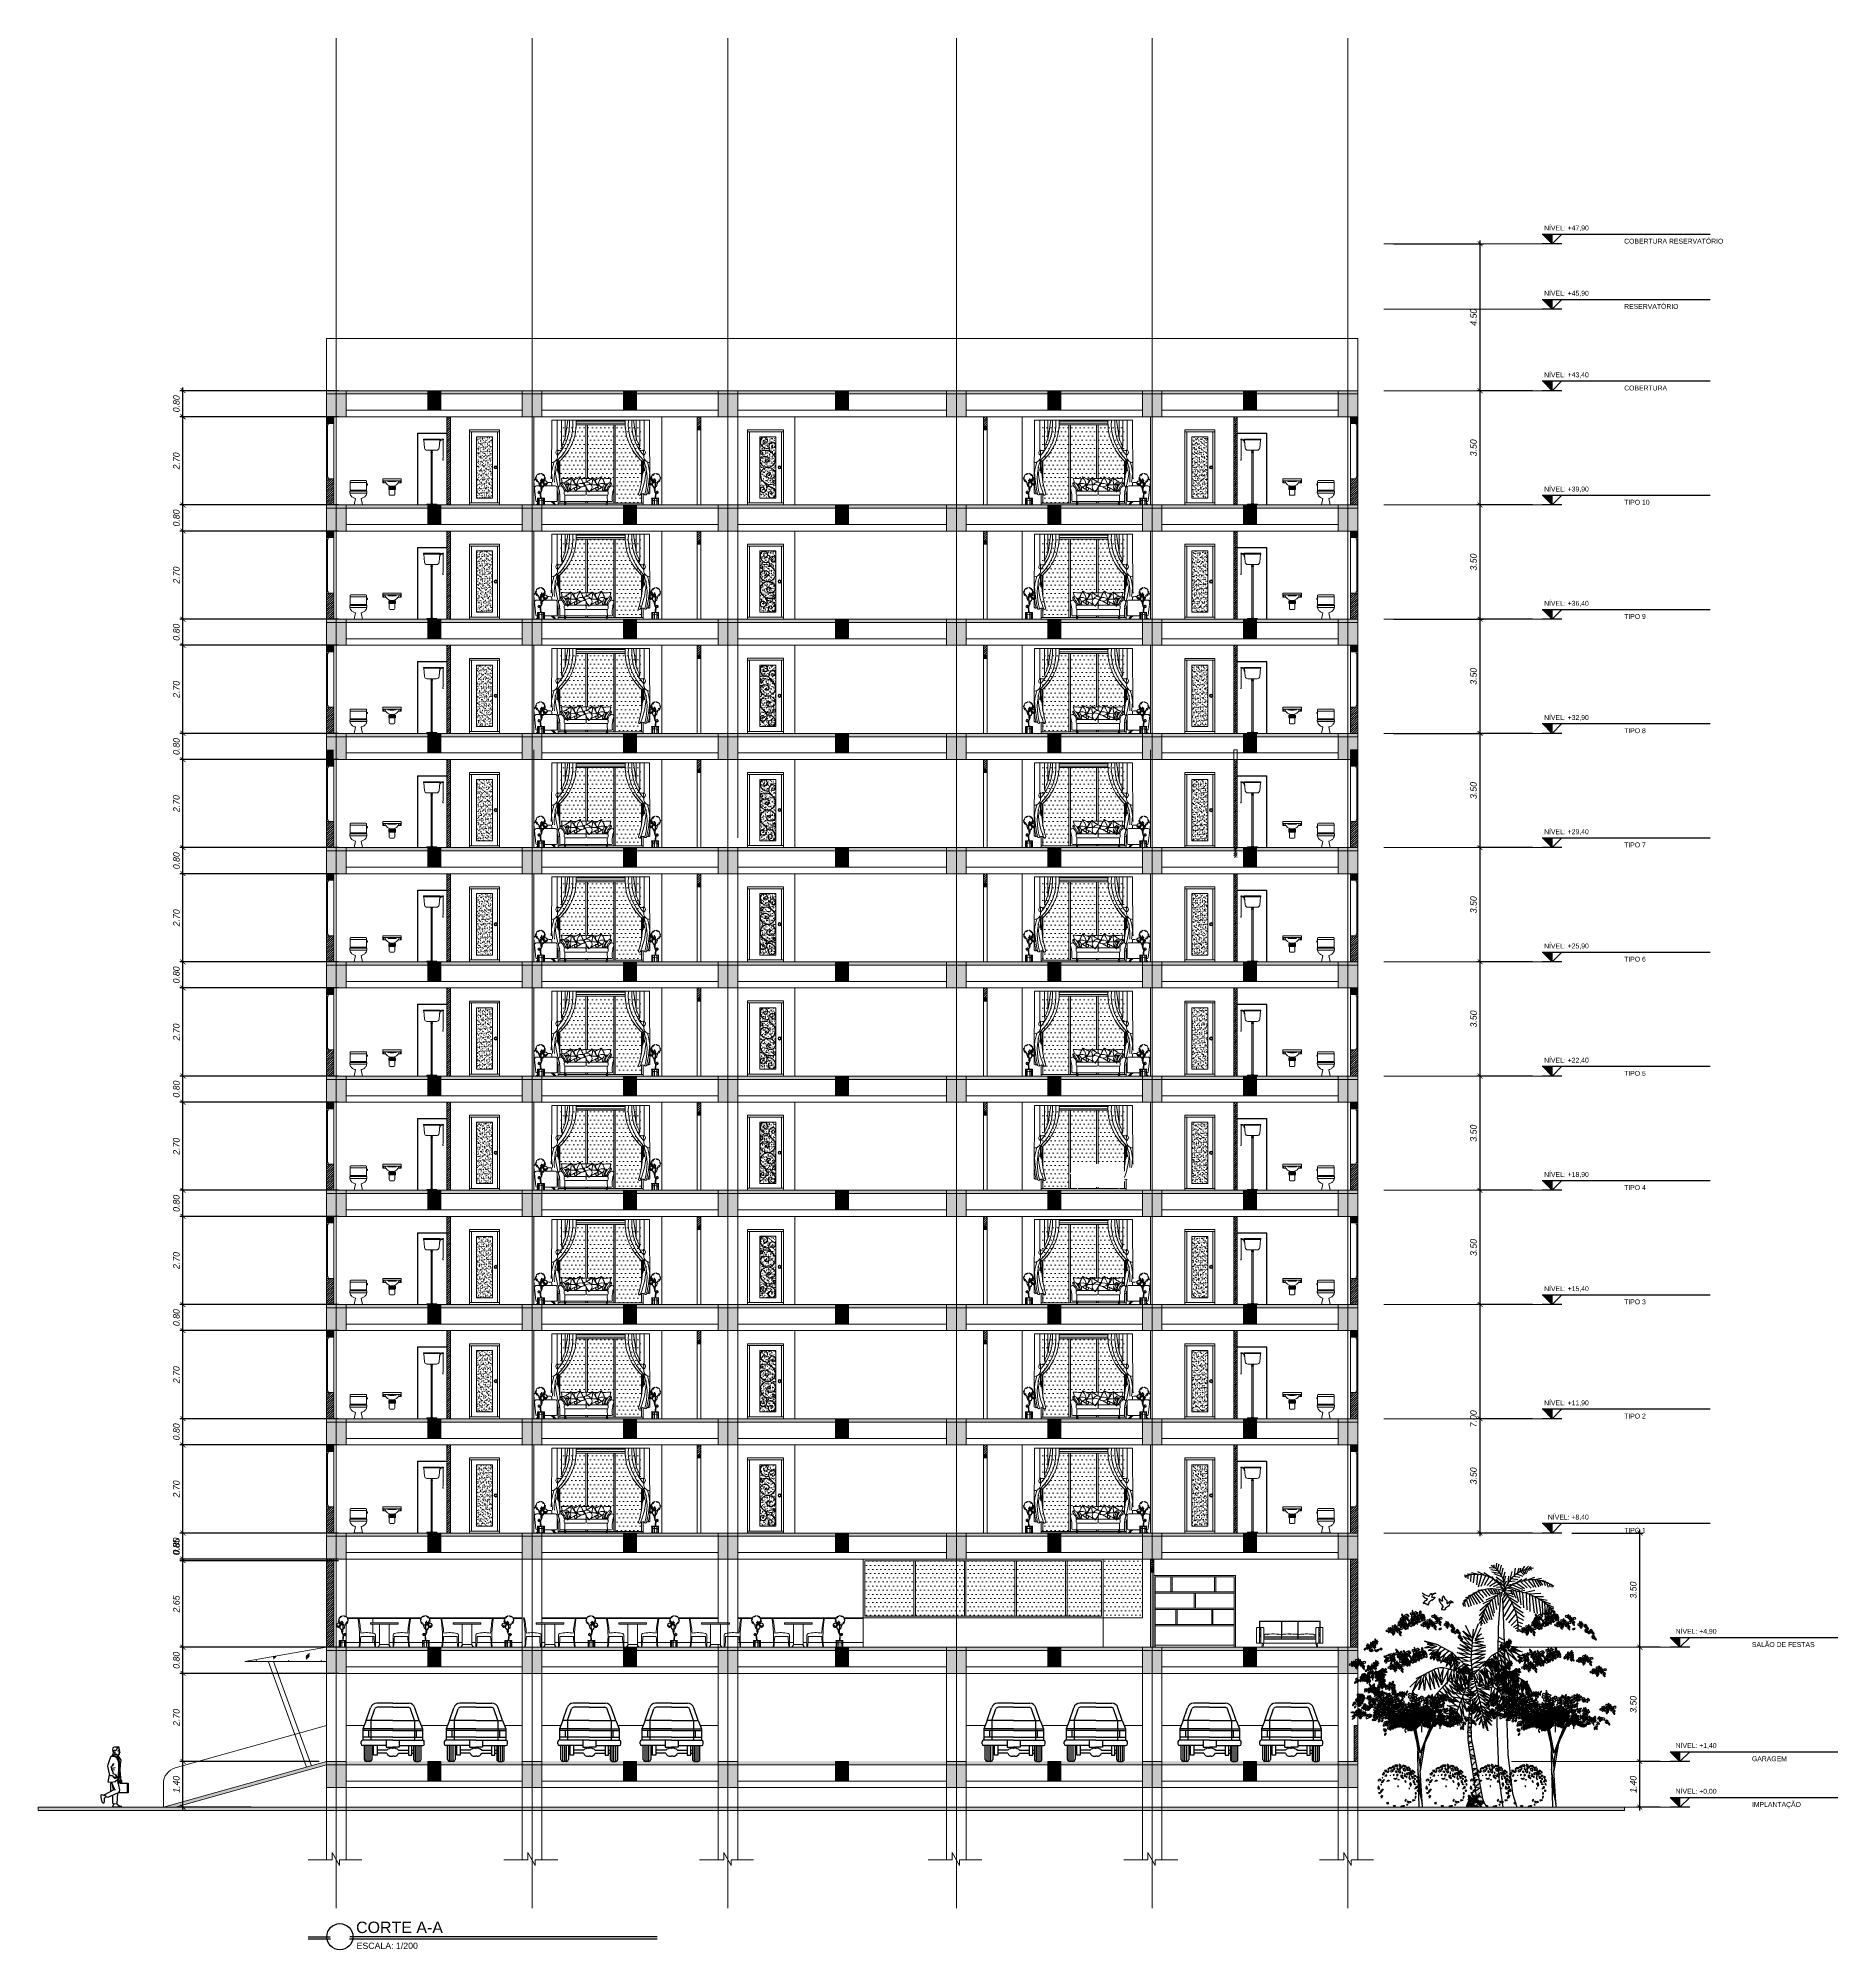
# Model space of a CAD drawing. Header units: millimetres. Extents: x 485872 to 486142, y -52344 to -52207.
# Drawn here: x 486086.9 to 486142.1, y -52343.6 to -52285.1 of the extents above; entities that cross this region are included whole.
import ezdxf
from ezdxf.enums import TextEntityAlignment as Align

# ---------------------------------------------------------------- set-up
doc = ezdxf.new("R2010")
doc.units = ezdxf.units.MM
doc.header["$LTSCALE"] = 15
doc.header["$PDMODE"] = 2
doc.header["$PDSIZE"] = -10
doc.linetypes.add('DASHDOTX2', pattern=[50.8, 25.4, -12.7, 0, -12.7])
for name, color, linetype in [('Akira01', 7, 'Continuous'), ('Akira02', 8, 'Continuous'), ('G', 8, 'Continuous'), ('JJ2', 3, 'Continuous'), ('PH', 8, 'Continuous'), ('Text', 3, 'Continuous')]:
    doc.layers.add(name, color=color, linetype=linetype)
doc.styles.add('ATTR', font='romans.shx', dxfattribs={"width": 0.8, "height": 0.7})
doc.styles.add('DM-TXT-100', font='arial.ttf', dxfattribs={"height": 0.2})
doc.styles.add('PADRAO', font='arial.ttf', dxfattribs={"height": 0.1})
doc.styles.add('SANSSERIF', font='sas_____.pfb')
doc.styles.get("Standard").update_dxf_attribs({"font": ''})
doc.styles.get('Standard').set_extended_font_data('Flux Architect', italic=True)
doc.dimstyles.get("Standard").update_dxf_attribs({"dimtxt": 0.2, "dimasz": 0.15, "dimexe": 0.1, "dimexo": 0.3, "dimgap": 0.1, "dimtad": 1, "dimzin": 0, "dimdsep": 46, "dimtxsty": 'Standard', "dimblk": 'ARCHTICK', "dimcen": 0.09, "dimdle": 0.1, "dimclrd": 4, "dimclrt": 2, "dimadec": 0, "dimazin": 0, "dimtfac": 1, "dimtofl": 0, "dimtmove": 0, "dimatfit": 3, "dimfxl": 1, "dimtfillclr": 1, "dimtolj": 1, "dimtzin": 0, "dimarcsym": 1})
pattern_1 = [(45, (485386.416567, -52287.037264), (-0.0336759605, 0.0336759605), [])]
pattern_2 = [(45, (485386.416567, -52290.537264), (-0.0336759605, 0.0336759605), [])]
pattern_3 = [(0, (485386.41657, -52287.03726), (0.0635, 0.127), [0, -0.127])]

msp = doc.modelspace()

# ---------------------------------------------------------------- texts
at = {"color": 3, "lineweight": -3, "style": 'SANSSERIF'}
for s, height, p in [('CORTE A-A', 0.35, (486096.644, -52343.135)), ('ESCALA: 1/200', 0.192, (486096.66, -52343.621))]:
    msp.add_text(s, height=height, dxfattribs=at).set_placement(p)

# ---------------------------------------------------------------- blocks, each defined once
blk = doc.blocks.new('E39')
at = {"color": 97}
for p, q in [((36.143, 15.399), (36.108, 15.408)), ((36.132, 15.394), (36.124, 15.364)), ((36.232, 15.418), (36.151, 15.428)), ((36.263, 15.418), (36.248, 15.285)), ((36.317, 15.423), (36.302, 15.25)), ((36.433, 15.408), (36.325, 15.463)), ((36.387, 15.413), (36.329, 15.21)), ((36.452, 15.399), (36.375, 15.225)), ((36.549, 15.364), (36.425, 15.448)), ((36.503, 15.379), (36.429, 15.24)), ((36.603, 15.527), (36.51, 15.532)), ((36.669, 15.473), (36.537, 15.498)), ((36.7, 15.433), (36.553, 15.458)), ((36.615, 15.309), (36.553, 15.389)), ((36.588, 15.577), (36.588, 15.542)), ((36.727, 15.374), (36.592, 15.433)), ((36.623, 15.384), (36.75, 15.289)), ((36.626, 15.517), (36.638, 15.607)), ((36.65, 15.498), (36.673, 15.597)), ((36.688, 15.458), (36.711, 15.572)), ((36.715, 15.399), (36.742, 15.522)), ((36.738, 15.349), (36.773, 15.463)), ((36.758, 15.299), (36.785, 15.399)), ((36.82, 15.285), (36.831, 15.394)), ((36.854, 15.339), (36.889, 15.468)), ((36.909, 15.394), (37.013, 15.374)), ((36.924, 15.408), (36.943, 15.522)), ((36.963, 15.433), (37.055, 15.394)), ((36.974, 15.443), (37.001, 15.532)), ((37.017, 15.468), (37.032, 15.522)), ((37.028, 15.463), (37.083, 15.408)), ((37.059, 15.483), (37.094, 15.433)), ((37.098, 15.493), (37.117, 15.433)), ((37.125, 15.513), (37.137, 15.458)), ((37.125, 15.329), (37.26, 15.379)), ((37.202, 15.517), (37.21, 15.537)), ((36.236, 15.086), (36.17, 15.071)), ((36.228, 15.076), (36.313, 14.933)), ((36.317, 15.136), (36.24, 15.111)), ((36.251, 15.101), (36.363, 14.952)), ((36.294, 15.116), (36.41, 14.972)), ((36.425, 15.171), (36.325, 15.156)), ((36.336, 15.136), (36.421, 15.037)), ((36.391, 15.156), (36.472, 15.057)), ((36.437, 15.171), (36.522, 15.071)), ((36.576, 15.344), (36.479, 15.24)), ((36.491, 15.185), (36.549, 15.096)), ((36.638, 15.299), (36.518, 15.225)), ((36.534, 15.185), (36.576, 15.101)), ((36.835, 15.304), (36.94, 15.314)), ((36.878, 15.354), (36.982, 15.339)), ((36.928, 15.27), (37.048, 15.344)), ((36.963, 15.28), (37.09, 15.19)), ((36.974, 15.141), (37.098, 15.166)), ((37.001, 15.141), (37.032, 14.923)), ((37.028, 15.299), (37.137, 15.2)), ((37.052, 15.309), (37.125, 15.359)), ((37.055, 15.126), (37.075, 14.873)), ((37.083, 15.314), (37.199, 15.195)), ((37.098, 15.126), (37.26, 15.166)), ((37.117, 15.101), (37.129, 14.843)), ((37.152, 15.324), (37.241, 15.21)), ((37.156, 15.101), (37.357, 15.116)), ((37.171, 15.091), (37.179, 14.814)), ((37.214, 15.329), (37.276, 15.21)), ((37.214, 15.071), (37.249, 14.789)), ((37.26, 15.329), (37.326, 15.22)), ((37.299, 15.329), (37.357, 15.235)), ((37.334, 15.319), (37.384, 15.245)), ((37.338, 15.319), (37.4, 15.329)), ((37.388, 15.309), (37.442, 15.309)), ((37.45, 15.294), (37.481, 15.289)), ((37.535, 15.24), (37.543, 15.215)), ((36.085, 14.943), (36.074, 14.943)), ((36.085, 14.938), (36.089, 14.903)), ((36.159, 15.027), (36.089, 14.987)), ((36.116, 14.982), (36.089, 14.967)), ((36.104, 14.957), (36.116, 14.893)), ((36.19, 15.052), (36.124, 15.037)), ((36.568, 15.017), (36.406, 14.938)), ((36.452, 14.858), (36.522, 14.68)), ((36.483, 14.918), (36.557, 14.68)), ((36.518, 14.952), (36.58, 14.739)), ((36.561, 15.002), (36.595, 14.794)), ((36.599, 15.042), (36.63, 14.848)), ((36.843, 15.022), (36.735, 14.843)), ((36.885, 14.957), (36.754, 14.734)), ((36.924, 14.868), (36.785, 14.67)), ((36.955, 14.779), (36.827, 14.63)), ((36.866, 14.992), (37.032, 14.873)), ((36.909, 14.903), (37.071, 14.794)), ((36.94, 14.834), (37.086, 14.724)), ((37.249, 15.057), (37.403, 15.057)), ((37.268, 15.047), (37.299, 14.779)), ((37.314, 15.027), (37.465, 14.997)), ((37.322, 15.022), (37.357, 14.754)), ((37.357, 14.997), (37.516, 14.938)), ((37.38, 14.977), (37.388, 14.754)), ((37.419, 14.957), (37.427, 14.754)), ((37.446, 14.938), (37.566, 14.883)), ((37.465, 14.913), (37.45, 14.759)), ((37.492, 14.888), (37.477, 14.769)), ((37.496, 14.888), (37.566, 14.858)), ((37.508, 14.873), (37.508, 14.774)), ((37.531, 14.848), (37.585, 14.819)), ((37.535, 14.838), (37.535, 14.784)), ((37.554, 14.819), (37.562, 14.784)), ((37.562, 14.814), (37.593, 14.789)), ((36.375, 14.655), (36.348, 14.615)), ((36.379, 14.635), (36.398, 14.606)), ((36.974, 14.685), (36.874, 14.586)), ((36.967, 14.734), (37.075, 14.67)), ((36.986, 14.521), (37.013, 14.511))]:
    blk.add_line(p, q, dxfattribs=at)
at = {"color": 84}
for p, q in [((36.162, 15.399), (36.162, 15.349)), ((36.209, 15.413), (36.205, 15.304)), ((36.336, 15.418), (36.22, 15.448)), ((37.04, 15.473), (37.094, 15.557)), ((37.098, 15.498), (37.156, 15.557)), ((37.156, 15.513), (37.164, 15.483)), ((37.164, 15.513), (37.195, 15.552)), ((37.179, 15.517), (37.206, 15.498)), ((37.233, 15.334), (37.369, 15.359)), ((37.407, 15.304), (37.427, 15.24)), ((37.454, 15.289), (37.477, 15.215)), ((37.5, 15.27), (37.508, 15.22)), ((36.139, 14.997), (36.178, 14.888)), ((36.178, 15.032), (36.217, 14.908)), ((36.201, 15.057), (36.267, 14.928)), ((36.452, 14.868), (36.344, 14.744)), ((36.418, 14.784), (36.348, 14.665)), ((36.495, 14.943), (36.356, 14.824)), ((36.406, 14.754), (36.476, 14.63)), ((36.425, 14.799), (36.491, 14.67)), ((36.391, 14.7), (36.441, 14.61)), ((36.99, 14.606), (36.909, 14.551)), ((36.982, 14.546), (36.94, 14.531)), ((36.986, 14.497), (36.959, 14.497)), ((36.982, 14.645), (37.059, 14.615)), ((36.99, 14.581), (37.04, 14.566))]:
    blk.add_line(p, q, dxfattribs=at)
at = {"color": 99}
for p, q in [((36.653, 15.086), (36.456, 15.002)), ((36.704, 15.121), (36.565, 15.091)), ((36.572, 15.185), (36.615, 15.116)), ((36.673, 15.26), (36.576, 15.22)), ((36.611, 15.175), (36.646, 15.126)), ((36.623, 15.344), (36.708, 15.235)), ((36.711, 15.215), (36.63, 15.205)), ((36.646, 15.081), (36.657, 14.918)), ((36.657, 15.171), (36.68, 15.131)), ((36.684, 15.299), (36.762, 15.21)), ((36.684, 15.111), (36.69, 14.995)), ((36.731, 15.19), (36.7, 15.185)), ((36.719, 15.121), (36.708, 15.062)), ((36.789, 15.101), (36.719, 15.012)), ((36.812, 15.071), (36.727, 14.943)), ((36.769, 15.126), (36.738, 15.076)), ((36.758, 15.235), (36.796, 15.314)), ((36.769, 15.126), (36.87, 15.106)), ((36.796, 15.235), (36.87, 15.26)), ((36.796, 15.101), (36.912, 15.052)), ((36.82, 15.2), (36.905, 15.175)), ((36.824, 15.062), (36.982, 14.962)), ((36.835, 15.215), (36.909, 15.28)), ((36.851, 15.22), (37.009, 15.161)), ((36.862, 15.146), (36.901, 15.086)), ((36.885, 15.151), (36.947, 15.171)), ((36.893, 15.25), (37.059, 15.18)), ((36.901, 15.146), (36.947, 15.032)), ((36.947, 15.141), (36.994, 14.977))]:
    blk.add_line(p, q, dxfattribs=at)
at = {"color": 47}
for p, q in [((36.69, 14.994), (36.66, 14.553)), ((36.729, 15.025), (36.749, 14.454)), ((36.66, 14.553), (36.638, 12.976)), ((36.782, 13.516), (36.815, 12.464)), ((36.815, 12.464), (36.893, 11.825)), ((36.671, 12.081), (36.735, 11.6)), ((36.893, 11.825), (36.965, 11.6))]:
    blk.add_line(p, q, dxfattribs=at)
at = {"color": 45}
for p, q in [((36.749, 14.454), (36.782, 13.516)), ((36.656, 14.396), (36.753, 14.349)), ((36.656, 14.167), (36.76, 14.12)), ((36.649, 13.829), (36.771, 13.686)), ((36.649, 13.405), (36.786, 13.376)), ((36.638, 12.976), (36.671, 12.081)), ((36.645, 13.162), (36.794, 13.119))]:
    blk.add_line(p, q, dxfattribs=at)
at = {"color": 49}
for p, q in [((36.656, 14.334), (36.753, 14.287)), ((36.656, 14.129), (36.764, 14.048)), ((36.652, 13.872), (36.771, 13.757)), ((36.656, 14.015), (36.764, 14.001)), ((36.645, 13.629), (36.775, 13.595)), ((36.649, 13.576), (36.783, 13.553)), ((36.641, 13.262), (36.79, 13.205)), ((36.645, 13.209), (36.794, 13.162))]:
    blk.add_line(p, q, dxfattribs=at)
at = {"color": 97}
for centre, radius, start, end in [((36.303, 14.905), 0.518, 27.6712, 112.5305), ((36.369, 15.212), 0.394, 350.285, 64.1123), ((37.25, 15.015), 0.508, 91.4032, 163.882), ((36.553, 14.618), 0.568, 68.3831, 147.5322), ((37.026, 14.551), 0.655, 113.7592, 177.4133), ((37.211, 14.69), 0.644, 56.1927, 134.3213), ((36.854, 14.238), 0.913, 35.9878, 95.8227), ((36.082, 14.542), 0.906, 356.1943, 41.3785)]:
    blk.add_arc(centre, radius, start, end, dxfattribs=at)
blk = doc.blocks.new('e48')
at = {"color": 100}
for p, q in [((25.628, 10.331), (25.333, 10.415)), ((25.333, 10.415), (25.502, 10.347)), ((26.344, 10.243), (26.106, 10.437)), ((26.106, 10.437), (26.368, 10.312)), ((26.374, 10.398), (26.165, 10.638)), ((26.165, 10.638), (26.381, 10.479)), ((26.333, 10.329), (26.167, 10.523)), ((26.167, 10.523), (26.375, 10.411)), ((26.358, 10.496), (26.228, 10.753)), ((26.378, 10.443), (26.509, 10.797)), ((26.616, 10.475), (26.431, 10.423)), ((26.431, 10.423), (26.615, 10.397)), ((26.575, 10.575), (26.434, 10.459)), ((26.434, 10.459), (26.616, 10.475)), ((26.561, 10.702), (26.462, 10.517)), ((26.462, 10.517), (26.575, 10.575)), ((25.512, 10.322), (25.334, 10.27)), ((25.334, 10.27), (25.552, 10.289)), ((25.579, 10.345), (25.388, 10.344)), ((25.388, 10.344), (25.601, 10.303)), ((25.601, 10.303), (25.413, 10.209)), ((25.413, 10.209), (25.644, 10.233)), ((25.54, 10.217), (25.442, 10.123)), ((25.442, 10.123), (25.611, 10.194)), ((25.502, 10.347), (25.503, 10.344)), ((25.691, 10.295), (25.523, 10.074)), ((25.523, 10.074), (25.783, 10.245)), ((25.613, 9.995), (25.865, 10.201)), ((25.695, 10.187), (25.613, 9.995)), ((25.62, 10.333), (25.937, 10.163)), ((26.293, 10.055), (26.042, 10.165)), ((26.615, 10.397), (26.372, 10.366)), ((26.421, 10.304), (26.661, 10.284)), ((26.439, 10.375), (26.652, 10.321)), ((27.144, 10.293), (26.812, 10.107)), ((27.12, 9.85), (26.921, 10.168)), ((27.215, 9.909), (26.976, 10.199)), ((26.981, 10.072), (27.036, 9.772)), ((27.347, 9.976), (27.048, 10.239)), ((27.124, 10.281), (27.347, 9.976)), ((27.128, 10.169), (27.215, 9.909)), ((27.418, 10.103), (27.173, 10.213)), ((27.414, 10.284), (27.207, 10.253)), ((27.207, 10.253), (27.418, 10.103)), ((27.211, 10.306), (27.414, 10.284)), ((27.279, 10.259), (27.46, 10.178)), ((27.46, 10.178), (27.284, 10.198)), ((25.257, 9.651), (25.012, 9.41)), ((25.255, 9.595), (25.084, 9.338)), ((25.084, 9.338), (25.182, 9.577)), ((25.542, 9.793), (25.144, 9.595)), ((25.333, 9.689), (25.212, 9.352)), ((25.212, 9.352), (25.266, 9.656)), ((25.331, 9.336), (25.305, 9.609)), ((25.358, 9.701), (25.331, 9.336)), ((25.353, 9.643), (25.467, 9.352)), ((25.467, 9.352), (25.433, 9.738)), ((25.437, 9.695), (25.555, 9.373)), ((25.555, 9.373), (25.501, 9.772)), ((25.507, 9.729), (25.65, 9.41)), ((25.65, 9.41), (25.544, 9.794)), ((25.672, 9.62), (25.733, 9.778)), ((27.081, 9.798), (27.54, 9.524)), ((27.285, 9.276), (27.302, 9.666)), ((27.354, 9.234), (27.378, 9.621)), ((27.462, 9.226), (27.444, 9.581)), ((27.599, 9.203), (27.451, 9.577)), ((25.541, 9.194), (25.432, 8.942)), ((25.601, 9.269), (25.677, 8.983)), ((25.621, 9.192), (25.773, 9.054)), ((25.773, 9.054), (25.625, 9.296)), ((25.658, 9.333), (25.878, 9.16)), ((25.661, 9.237), (25.825, 9.11)), ((25.702, 9.472), (25.701, 9.462)), ((25.701, 9.462), (25.704, 9.468)), ((25.825, 9.11), (25.707, 9.294)), ((25.878, 9.16), (25.734, 9.417)), ((25.762, 9.368), (25.93, 9.21)), ((27.016, 9.239), (27.133, 8.951)), ((27.375, 9.57), (27.285, 9.276)), ((27.445, 9.547), (27.354, 9.234)), ((27.478, 9.508), (27.462, 9.226)), ((27.688, 9.262), (27.478, 9.561)), ((27.531, 9.485), (27.599, 9.203)), ((27.584, 9.476), (27.688, 9.262)), ((25.432, 8.942), (25.544, 9.138)), ((25.511, 8.948), (25.548, 9.119)), ((25.556, 9.065), (25.511, 8.948)), ((25.544, 9.138), (25.585, 8.894)), ((25.585, 8.894), (25.605, 9.142)), ((25.677, 8.983), (25.605, 9.142)), ((26.762, 8.993), (26.535, 9.1)), ((26.768, 8.908), (26.558, 9.007)), ((26.777, 8.805), (26.578, 8.93)), ((26.594, 9.073), (26.768, 8.908)), ((26.802, 8.731), (26.595, 8.859)), ((26.599, 8.988), (26.777, 8.805)), ((26.808, 8.664), (26.616, 8.776)), ((26.634, 8.895), (26.802, 8.731)), ((26.635, 8.834), (26.808, 8.664)), ((26.664, 8.748), (26.789, 8.575)), ((27.003, 9.142), (26.884, 8.934)), ((26.884, 8.934), (27.047, 9.084)), ((27.047, 9.084), (26.917, 8.89)), ((26.917, 8.89), (27.097, 9.038)), ((27.103, 9.032), (26.976, 8.879)), ((26.976, 8.879), (27.081, 8.948)), ((27.122, 8.976), (27.079, 8.732)), ((27.079, 8.732), (27.081, 8.948)), ((27.281, 8.848), (27.122, 9.048)), ((27.122, 9.048), (27.295, 8.944)), ((27.295, 8.944), (27.13, 9.072)), ((27.13, 9.072), (27.34, 9.061)), ((27.133, 8.951), (27.225, 8.745)), ((27.225, 8.745), (27.147, 8.986)), ((27.147, 8.986), (27.281, 8.848)), ((26.628, 8.672), (26.615, 8.51)), ((26.789, 8.575), (26.624, 8.743)), ((26.714, 8.46), (26.628, 8.672)), ((26.661, 8.706), (26.714, 8.46))]:
    blk.add_line(p, q, dxfattribs=at)
at = {"color": 97}
for p, q in [((26.345, 10.026), (26.396, 10.673)), ((25.68, 9.935), (25.932, 10.166)), ((25.781, 10.132), (25.68, 9.935)), ((25.85, 10.09), (25.801, 9.859)), ((25.801, 9.859), (25.922, 10.018)), ((25.944, 10.157), (25.885, 9.786)), ((26.009, 10.094), (25.961, 9.756)), ((26.042, 10.165), (26.352, 10.12)), ((26.316, 10.125), (26.057, 10.266)), ((26.057, 10.266), (26.357, 10.185)), ((26.076, 10.06), (26.347, 10.053)), ((26.099, 10.341), (26.361, 10.236)), ((26.654, 10.128), (26.348, 9.993)), ((26.66, 10.2), (26.351, 10.106)), ((26.661, 10.284), (26.358, 10.188)), ((26.637, 10.063), (26.359, 9.89)), ((26.652, 10.321), (26.367, 10.299)), ((26.784, 10.086), (26.412, 9.689)), ((26.419, 10.207), (26.66, 10.2)), ((26.425, 10.128), (26.654, 10.128)), ((26.894, 9.741), (26.72, 10.017)), ((26.785, 10.043), (26.872, 9.798)), ((26.827, 10.116), (26.894, 9.741)), ((26.857, 10.096), (26.957, 9.791)), ((27.036, 9.772), (26.862, 10.135)), ((26.922, 10.01), (26.968, 9.76)), ((25.555, 9.754), (25.709, 9.459)), ((25.709, 9.459), (25.626, 9.823)), ((25.738, 9.831), (25.703, 9.483)), ((25.706, 9.472), (25.862, 9.804)), ((25.887, 9.798), (25.808, 9.819)), ((25.818, 9.476), (25.931, 9.786)), ((25.839, 9.754), (25.818, 9.476)), ((25.907, 9.609), (25.839, 9.534)), ((25.885, 9.786), (25.989, 9.952)), ((25.905, 9.716), (25.931, 9.468)), ((25.916, 9.613), (25.907, 9.609)), ((25.931, 9.468), (25.984, 9.771)), ((25.971, 9.696), (26.051, 9.392)), ((26.399, 9.649), (26.654, 8.622)), ((26.845, 9.649), (26.639, 9.844)), ((26.766, 9.945), (26.845, 9.649)), ((26.899, 9.428), (26.77, 9.697)), ((26.81, 9.778), (26.865, 9.788)), ((26.968, 9.76), (26.853, 9.974)), ((26.859, 9.787), (26.899, 9.428)), ((26.951, 9.472), (26.868, 9.707)), ((26.892, 9.639), (26.875, 9.643)), ((26.885, 9.792), (26.945, 9.802)), ((26.914, 9.797), (26.951, 9.472)), ((27.022, 9.454), (26.923, 9.721)), ((27.076, 9.371), (26.938, 9.801)), ((26.96, 9.805), (27.004, 9.812)), ((26.965, 9.718), (27.022, 9.454)), ((27.045, 9.812), (27.076, 9.371)), ((27.179, 9.381), (27.053, 9.692)), ((27.13, 9.769), (27.179, 9.381)), ((27.225, 9.649), (27.168, 9.47)), ((27.202, 9.289), (27.228, 9.71)), ((27.3, 9.606), (27.202, 9.289)), ((25.821, 9.513), (25.561, 9.225)), ((25.93, 9.21), (25.776, 9.464)), ((25.807, 9.412), (25.988, 9.259)), ((25.865, 9.563), (26.127, 9.345)), ((25.988, 9.259), (25.878, 9.461)), ((25.878, 9.461), (26.064, 9.307)), ((26.108, 9.064), (25.93, 9.21)), ((25.93, 9.21), (26.113, 9.171)), ((26.064, 9.307), (25.935, 9.505)), ((25.961, 9.553), (26.023, 9.466)), ((26.14, 9.147), (25.962, 9.31)), ((25.962, 9.31), (26.177, 9.241)), ((26.226, 9.367), (25.983, 8.741)), ((26.138, 9.253), (26.04, 9.388)), ((26.259, 8.876), (26.157, 9.189)), ((26.337, 9.02), (26.158, 9.193)), ((26.346, 9.16), (26.184, 9.261)), ((26.223, 9.262), (26.381, 9.25)), ((26.227, 9.234), (26.444, 9.235)), ((26.228, 9.309), (26.355, 9.268)), ((26.269, 9.075), (26.414, 9.235)), ((26.464, 9.186), (26.269, 9.075)), ((26.334, 8.985), (26.5, 9.241)), ((26.405, 8.973), (26.512, 9.193)), ((26.458, 9.41), (26.763, 9.222)), ((26.763, 9.222), (26.477, 9.335)), ((26.758, 9.162), (26.493, 9.269)), ((26.503, 9.231), (26.762, 8.993)), ((26.749, 9.35), (26.516, 9.374)), ((26.535, 9.312), (26.758, 9.162)), ((26.553, 9.245), (26.776, 9.082)), ((26.726, 9.52), (26.988, 9.279)), ((26.791, 9.408), (26.765, 9.173)), ((26.765, 9.173), (26.87, 9.388)), ((26.827, 9.054), (26.922, 9.34)), ((26.907, 9.294), (26.878, 9.013)), ((27.112, 9.453), (26.888, 9.362)), ((27.064, 9.407), (26.973, 9.319)), ((27.012, 9.25), (27.204, 9.391)), ((27.303, 9.269), (27.012, 9.25)), ((27.084, 9.172), (27.03, 9.17)), ((27.054, 9.174), (27.303, 9.269)), ((27.325, 9.176), (27.084, 9.172)), ((26.048, 8.909), (25.829, 9.007)), ((25.829, 9.007), (26.022, 9.003)), ((26.07, 8.967), (25.863, 9.125)), ((26.196, 8.767), (26.141, 9.148)), ((26.157, 9.035), (26.259, 8.876)), ((26.186, 9.099), (26.337, 9.02)), ((26.208, 9.145), (26.332, 9.145)), ((26.484, 9.136), (26.334, 8.985)), ((26.508, 9.049), (26.405, 8.973)), ((26.413, 8.846), (26.534, 9.106)), ((26.537, 8.963), (26.413, 8.846)), ((26.415, 8.725), (26.559, 9.006)), ((26.776, 9.082), (26.583, 9.158)), ((26.311, 6.894), (26.275, 6.8)), ((26.298, 7.054), (26.316, 7.046)), ((26.361, 6.983), (26.395, 6.933)), ((26.411, 6.986), (26.363, 7.062)), ((26.365, 6.903), (26.391, 6.8)), ((26.378, 6.977), (26.421, 6.942)), ((26.404, 6.84), (26.393, 6.948)), ((26.456, 6.898), (26.411, 6.986))]:
    blk.add_line(p, q, dxfattribs=at)
at = {"color": 99}
for p, q in [((25.941, 10.159), (26.181, 9.928)), ((26.071, 10.034), (26.055, 9.991)), ((26.286, 9.977), (26.076, 10.06)), ((26.31, 10.198), (26.099, 10.341)), ((26.386, 9.637), (26.345, 10.026)), ((26.423, 10.026), (26.637, 10.063)), ((25.964, 9.777), (25.892, 9.796)), ((25.985, 9.641), (25.959, 9.63)), ((25.961, 9.756), (26.194, 9.915)), ((26.049, 9.976), (25.976, 9.787)), ((26.063, 9.75), (25.984, 9.771)), ((26.064, 9.895), (26.003, 9.796)), ((26.023, 9.725), (26.042, 9.498)), ((26.051, 9.392), (26.057, 9.691)), ((26.095, 9.847), (26.056, 9.73)), ((26.056, 9.73), (26.235, 9.766)), ((26.063, 9.672), (26.056, 9.669)), ((26.057, 9.691), (26.14, 9.427)), ((26.103, 9.956), (26.07, 9.904)), ((26.097, 9.799), (26.369, 9.801)), ((26.376, 9.732), (26.097, 9.799)), ((26.355, 9.671), (26.102, 9.739)), ((26.104, 9.707), (26.122, 9.55)), ((26.12, 9.987), (26.35, 9.973)), ((26.124, 9.734), (26.322, 9.745)), ((26.14, 9.427), (26.132, 9.662)), ((26.132, 9.662), (26.202, 9.454)), ((26.226, 9.872), (26.14, 9.799)), ((26.173, 9.685), (26.199, 9.535)), ((26.181, 9.928), (26.312, 9.801)), ((26.297, 9.886), (26.181, 9.928)), ((26.202, 9.685), (26.21, 9.517)), ((26.216, 9.501), (26.235, 9.663)), ((26.218, 9.892), (26.36, 9.881)), ((26.228, 9.605), (26.27, 9.475)), ((26.235, 9.663), (26.287, 9.454)), ((26.287, 9.663), (26.287, 9.454)), ((26.305, 9.478), (26.317, 9.679)), ((26.309, 9.552), (26.389, 9.595)), ((26.315, 9.641), (26.328, 9.674)), ((26.378, 9.612), (26.319, 9.568)), ((26.374, 9.641), (26.323, 9.586)), ((26.371, 9.659), (26.33, 9.619)), ((26.647, 9.966), (26.367, 9.816)), ((26.504, 9.787), (26.376, 9.734)), ((26.385, 9.704), (26.433, 9.712)), ((26.401, 9.745), (26.459, 9.74)), ((26.402, 9.835), (26.565, 9.852)), ((26.407, 9.6), (26.461, 9.584)), ((26.489, 9.523), (26.409, 9.696)), ((26.44, 9.94), (26.647, 9.966)), ((26.466, 9.691), (26.495, 9.576)), ((26.685, 9.607), (26.498, 9.785)), ((26.514, 9.726), (26.529, 9.522)), ((26.596, 9.52), (26.52, 9.651)), ((26.536, 9.696), (26.604, 9.545)), ((26.541, 9.782), (26.674, 9.628)), ((26.576, 9.804), (26.643, 9.689)), ((26.624, 9.859), (26.596, 9.885)), ((26.734, 9.399), (26.623, 9.661)), ((26.623, 9.661), (26.651, 9.519)), ((26.626, 9.823), (26.668, 9.645)), ((26.633, 9.637), (26.628, 9.636)), ((26.671, 9.813), (26.685, 9.607)), ((26.675, 9.755), (26.724, 9.763)), ((26.827, 9.427), (26.675, 9.75)), ((26.694, 9.929), (26.826, 9.683)), ((26.696, 9.758), (26.734, 9.399)), ((26.722, 9.65), (26.708, 9.648)), ((26.764, 9.725), (26.827, 9.427)), ((26.785, 9.66), (26.778, 9.659)), ((26.789, 9.659), (26.785, 9.66)), ((26.958, 9.627), (26.933, 9.632)), ((26.939, 9.576), (26.97, 9.595)), ((26.996, 9.62), (26.986, 9.622)), ((26.989, 9.608), (26.998, 9.614)), ((26.04, 9.388), (26.099, 9.368)), ((26.127, 9.345), (26.052, 9.475)), ((26.053, 9.504), (26.178, 9.377)), ((26.181, 9.34), (26.053, 9.491)), ((26.192, 9.287), (26.082, 9.36)), ((26.117, 9.362), (26.181, 9.34)), ((26.178, 9.377), (26.139, 9.472)), ((26.149, 9.464), (26.191, 9.487)), ((26.195, 9.468), (26.149, 9.464)), ((26.177, 9.359), (26.287, 9.423)), ((26.404, 9.413), (26.177, 9.359)), ((26.195, 9.468), (26.228, 9.397)), ((26.225, 9.471), (26.221, 9.546)), ((26.223, 9.505), (26.255, 9.522)), ((26.263, 9.496), (26.224, 9.485)), ((26.27, 9.475), (26.225, 9.471)), ((26.228, 9.397), (26.225, 9.471)), ((26.258, 9.35), (26.401, 9.253)), ((26.27, 9.475), (26.299, 9.385)), ((26.444, 9.235), (26.276, 9.383)), ((26.299, 9.385), (26.305, 9.478)), ((26.302, 9.431), (26.434, 9.507)), ((26.398, 9.486), (26.305, 9.478)), ((26.409, 9.537), (26.307, 9.508)), ((26.324, 9.341), (26.448, 9.453)), ((26.339, 9.188), (26.339, 9.188)), ((26.357, 9.402), (26.353, 9.367)), ((26.36, 9.23), (26.36, 9.23)), ((26.36, 9.188), (26.36, 9.188)), ((26.365, 9.483), (26.363, 9.466)), ((26.433, 9.327), (26.368, 9.302)), ((26.371, 9.209), (26.371, 9.209)), ((26.382, 9.23), (26.382, 9.23)), ((26.387, 9.285), (26.471, 9.36)), ((26.391, 9.311), (26.389, 9.288)), ((26.397, 9.412), (26.397, 9.406)), ((26.403, 9.23), (26.403, 9.23)), ((26.428, 9.249), (26.483, 9.31)), ((26.449, 9.524), (26.498, 9.505)), ((26.489, 9.523), (26.449, 9.524)), ((26.526, 9.445), (26.485, 9.449)), ((26.485, 9.449), (26.532, 9.431)), ((26.537, 9.42), (26.489, 9.523)), ((26.526, 9.564), (26.58, 9.548)), ((26.596, 9.52), (26.529, 9.522)), ((26.529, 9.522), (26.537, 9.42)), ((26.532, 9.491), (26.638, 9.449)), ((26.648, 9.431), (26.535, 9.444)), ((26.537, 9.43), (26.749, 9.35)), ((26.679, 9.379), (26.596, 9.52)), ((26.649, 9.527), (26.678, 9.518)), ((26.678, 9.518), (26.651, 9.519)), ((26.651, 9.519), (26.679, 9.379)), ((26.657, 9.384), (26.67, 9.393)), ((26.667, 9.437), (26.695, 9.426)), ((26.695, 9.426), (26.669, 9.429)), ((26.675, 9.396), (26.722, 9.427)), ((26.831, 9.423), (26.694, 9.37)), ((26.731, 9.433), (26.783, 9.467)), ((26.776, 9.473), (26.799, 9.488)), ((26.806, 9.473), (26.784, 9.467)), ((26.813, 9.496), (26.854, 9.522)), ((26.869, 9.49), (26.817, 9.476)), ((26.844, 9.336), (26.827, 9.054)), ((26.886, 9.543), (26.919, 9.563)), ((26.888, 9.362), (27.029, 9.516)), ((26.938, 9.51), (26.892, 9.497)), ((26.995, 9.526), (26.947, 9.512)), ((26.973, 9.319), (27.128, 9.368)), ((27.024, 9.534), (27.006, 9.529)), ((27.112, 9.453), (27.073, 9.415)), ((27.128, 9.343), (27.132, 9.497)), ((27.157, 9.435), (27.128, 9.343)), ((27.128, 9.12), (27.325, 9.176)), ((27.136, 9.37), (27.204, 9.391)), ((25.815, 8.911), (26.01, 8.926)), ((25.863, 9.125), (26.077, 9.089)), ((26.09, 9.018), (26.196, 8.767)), ((26.17, 8.678), (26.115, 8.96)), ((26.286, 9.082), (26.286, 9.082)), ((26.308, 9.082), (26.308, 9.082)), ((26.318, 8.976), (26.318, 8.976)), ((26.329, 9.082), (26.329, 9.082)), ((26.329, 8.997), (26.329, 8.997)), ((26.332, 9.145), (26.332, 9.145)), ((26.339, 9.103), (26.339, 9.103)), ((26.339, 9.018), (26.339, 9.018)), ((26.339, 8.976), (26.339, 8.976)), ((26.35, 9.082), (26.35, 9.082)), ((26.35, 8.997), (26.35, 8.997)), ((26.36, 9.061), (26.36, 9.061)), ((26.36, 9.018), (26.36, 9.018)), ((26.36, 8.976), (26.36, 8.976)), ((26.371, 9.082), (26.371, 9.082)), ((26.371, 8.997), (26.371, 8.997)), ((26.888, 9.105), (26.844, 9.04)), ((26.844, 9.04), (26.884, 9.065)), ((26.357, 7.078), (26.356, 7.093)), ((26.362, 7.095), (26.379, 7.073)), ((26.273, 6.896), (26.247, 6.815)), ((26.3, 6.898), (26.263, 6.8)), ((26.279, 6.955), (26.292, 6.968)), ((26.302, 6.963), (26.279, 6.955)), ((26.325, 6.896), (26.284, 6.8)), ((26.304, 6.942), (26.293, 7.05)), ((26.335, 6.891), (26.297, 6.8)), ((26.312, 7.043), (26.304, 6.942)), ((26.355, 6.982), (26.306, 6.964)), ((26.31, 7.021), (26.331, 6.982)), ((26.314, 6.98), (26.349, 6.985)), ((26.327, 6.936), (26.314, 6.933)), ((26.319, 7.045), (26.36, 6.985)), ((26.335, 6.974), (26.355, 6.936)), ((26.338, 6.886), (26.336, 6.8)), ((26.35, 6.886), (26.347, 6.8)), ((26.354, 6.901), (26.379, 6.8)), ((26.379, 7.073), (26.412, 7.011)), ((26.419, 6.968), (26.38, 6.982)), ((26.398, 6.903), (26.382, 6.92)), ((26.386, 6.894), (26.402, 6.866)), ((26.396, 6.853), (26.426, 6.8)), ((26.398, 6.953), (26.415, 6.944)), ((26.412, 6.941), (26.404, 6.84)), ((26.406, 6.859), (26.439, 6.8)), ((26.418, 6.881), (26.408, 6.892)), ((26.41, 6.919), (26.429, 6.883)), ((26.416, 6.997), (26.421, 6.939)), ((26.418, 6.974), (26.446, 7.031)), ((26.482, 6.892), (26.418, 6.881)), ((26.419, 6.943), (26.452, 6.894)), ((26.464, 7.023), (26.427, 6.955)), ((26.437, 6.936), (26.468, 7.001)), ((26.443, 6.842), (26.487, 6.802)), ((26.445, 6.885), (26.482, 6.926)), ((26.486, 6.993), (26.446, 6.918)), ((26.451, 6.851), (26.505, 6.8)), ((26.454, 6.933), (26.453, 6.903)), ((26.497, 6.914), (26.474, 6.89)), ((26.475, 7.052), (26.54, 7.061)), ((26.54, 7.061), (26.484, 7.041)), ((26.497, 7.022), (26.562, 7.03)), ((26.498, 7.005), (26.498, 7.005)), ((26.562, 7.03), (26.507, 7.01)), ((26.516, 6.938), (26.58, 6.929)), ((26.555, 6.8), (26.52, 6.854)), ((26.58, 6.929), (26.521, 6.925)), ((26.568, 6.8), (26.53, 6.86)), ((26.582, 6.8), (26.539, 6.866))]:
    blk.add_line(p, q, dxfattribs=at)
at = {"color": 62}
for p, q in [((27.039, 10.122), (27.12, 9.85)), ((26.878, 9.013), (26.974, 9.235)), ((25.804, 8.84), (25.993, 8.867)), ((25.807, 8.731), (26.032, 8.867)), ((25.961, 8.773), (25.807, 8.731)), ((25.886, 8.592), (25.961, 8.773)), ((25.99, 8.753), (25.886, 8.592)), ((25.967, 8.55), (26.008, 8.757)), ((26.008, 8.757), (26.06, 8.578)), ((26.016, 8.828), (26.154, 8.619)), ((26.06, 8.578), (26.041, 8.791)), ((26.545, 8.836), (26.415, 8.725)), ((26.453, 8.662), (26.583, 8.908)), ((26.595, 8.789), (26.453, 8.662)), ((26.525, 8.59), (26.605, 8.818)), ((26.908, 9.081), (27.003, 9.142)), ((27.34, 9.061), (27.128, 9.12)), ((25.983, 8.741), (25.967, 8.55)), ((26.615, 8.51), (26.583, 8.712))]:
    blk.add_line(p, q, dxfattribs=at)
at = {"color": 47}
for p, q in [((26.341, 9.235), (26.334, 9.167)), ((26.35, 9.209), (26.35, 9.209)), ((26.386, 9.229), (26.384, 9.201)), ((26.329, 9.109), (26.281, 8.606)), ((26.295, 8.749), (26.351, 8.757)), ((26.297, 8.764), (26.297, 8.764)), ((26.3, 8.749), (26.353, 8.733)), ((26.301, 8.813), (26.357, 8.811)), ((26.304, 8.83), (26.362, 8.85)), ((26.308, 8.87), (26.308, 8.87)), ((26.308, 8.828), (26.308, 8.828)), ((26.308, 8.785), (26.308, 8.785)), ((26.365, 8.887), (26.314, 8.891)), ((26.318, 8.934), (26.318, 8.934)), ((26.365, 8.902), (26.318, 8.919)), ((26.318, 8.891), (26.318, 8.891)), ((26.318, 8.849), (26.318, 8.849)), ((26.318, 8.807), (26.318, 8.807)), ((26.318, 8.764), (26.318, 8.764)), ((26.329, 8.955), (26.329, 8.955)), ((26.329, 8.913), (26.329, 8.913)), ((26.329, 8.87), (26.329, 8.87)), ((26.329, 8.828), (26.329, 8.828)), ((26.329, 8.785), (26.329, 8.785)), ((26.339, 9.061), (26.339, 9.061)), ((26.339, 8.934), (26.339, 8.934)), ((26.339, 8.891), (26.339, 8.891)), ((26.339, 8.849), (26.339, 8.849)), ((26.339, 8.807), (26.339, 8.807)), ((26.339, 8.764), (26.339, 8.764)), ((26.373, 9.024), (26.348, 8.611)), ((26.35, 8.955), (26.35, 8.955)), ((26.35, 8.913), (26.35, 8.913)), ((26.35, 8.87), (26.35, 8.87)), ((26.35, 8.828), (26.35, 8.828)), ((26.35, 8.785), (26.35, 8.785)), ((26.36, 9.103), (26.36, 9.103)), ((26.36, 8.934), (26.36, 8.934)), ((26.36, 8.891), (26.36, 8.891)), ((26.36, 8.849), (26.36, 8.849)), ((26.371, 9.124), (26.371, 9.124)), ((26.38, 9.138), (26.374, 9.048)), ((26.272, 8.438), (26.346, 8.412)), ((26.344, 8.473), (26.273, 8.461)), ((26.274, 8.543), (26.345, 8.543)), ((26.274, 8.521), (26.344, 8.519)), ((26.276, 8.425), (26.276, 8.425)), ((26.276, 8.383), (26.276, 8.383)), ((26.286, 8.446), (26.286, 8.446)), ((26.286, 8.404), (26.286, 8.404)), ((26.286, 8.362), (26.286, 8.362)), ((26.297, 8.722), (26.297, 8.722)), ((26.297, 8.425), (26.297, 8.425)), ((26.297, 8.383), (26.297, 8.383)), ((26.304, 8.627), (26.34, 8.619)), ((26.308, 8.743), (26.308, 8.743)), ((26.308, 8.701), (26.308, 8.701)), ((26.308, 8.446), (26.308, 8.446)), ((26.308, 8.404), (26.308, 8.404)), ((26.308, 8.362), (26.308, 8.362)), ((26.35, 8.644), (26.315, 8.638)), ((26.318, 8.722), (26.318, 8.722)), ((26.318, 8.425), (26.318, 8.425)), ((26.318, 8.383), (26.318, 8.383)), ((26.329, 8.743), (26.329, 8.743)), ((26.329, 8.701), (26.329, 8.701)), ((26.329, 8.446), (26.329, 8.446)), ((26.329, 8.404), (26.329, 8.404)), ((26.329, 8.362), (26.329, 8.362)), ((26.339, 8.722), (26.339, 8.722)), ((26.339, 8.679), (26.339, 8.679)), ((26.339, 8.637), (26.339, 8.637)), ((26.339, 8.595), (26.339, 8.595)), ((26.339, 8.552), (26.339, 8.552)), ((26.339, 8.51), (26.339, 8.51)), ((26.339, 8.468), (26.339, 8.468)), ((26.339, 8.425), (26.339, 8.425)), ((26.339, 8.383), (26.339, 8.383)), ((26.35, 8.743), (26.35, 8.743)), ((26.35, 8.701), (26.35, 8.701)), ((26.35, 8.658), (26.35, 8.658)), ((26.293, 8.146), (26.459, 7.046)), ((26.308, 8.065), (26.308, 8.065)), ((26.318, 8.044), (26.318, 8.044)), ((26.392, 8.066), (26.319, 8.029)), ((26.325, 7.951), (26.417, 7.912)), ((26.329, 8.065), (26.329, 8.065)), ((26.339, 8.044), (26.339, 8.044)), ((26.35, 8.065), (26.35, 8.065)), ((26.36, 8.044), (26.36, 8.044)), ((26.371, 8.065), (26.371, 8.065)), ((26.376, 8.151), (26.585, 7.024)), ((26.382, 8.044), (26.382, 8.044)), ((26.413, 7.938), (26.413, 7.938)), ((26.332, 7.889), (26.422, 7.901)), ((26.434, 7.836), (26.336, 7.863)), ((26.36, 7.789), (26.36, 7.789)), ((26.444, 7.788), (26.36, 7.707)), ((26.371, 7.768), (26.371, 7.768)), ((26.471, 7.64), (26.378, 7.584)), ((26.382, 7.789), (26.382, 7.789)), ((26.382, 7.578), (26.382, 7.578)), ((26.389, 7.529), (26.49, 7.533)), ((26.392, 7.768), (26.392, 7.768)), ((26.392, 7.556), (26.392, 7.556)), ((26.392, 7.514), (26.392, 7.514)), ((26.495, 7.509), (26.395, 7.472)), ((26.403, 7.789), (26.403, 7.789)), ((26.403, 7.578), (26.403, 7.578)), ((26.403, 7.535), (26.403, 7.535)), ((26.413, 7.895), (26.413, 7.895)), ((26.413, 7.853), (26.413, 7.853)), ((26.413, 7.811), (26.413, 7.811)), ((26.413, 7.768), (26.413, 7.768)), ((26.413, 7.556), (26.413, 7.556)), ((26.413, 7.514), (26.413, 7.514)), ((26.424, 7.874), (26.424, 7.874)), ((26.424, 7.832), (26.424, 7.832)), ((26.424, 7.789), (26.424, 7.789)), ((26.424, 7.578), (26.424, 7.578)), ((26.424, 7.535), (26.424, 7.535)), ((26.435, 7.811), (26.435, 7.811)), ((26.435, 7.768), (26.435, 7.768)), ((26.435, 7.556), (26.435, 7.556)), ((26.435, 7.514), (26.435, 7.514)), ((26.445, 7.578), (26.445, 7.578)), ((26.445, 7.535), (26.445, 7.535)), ((26.456, 7.556), (26.456, 7.556)), ((26.456, 7.514), (26.456, 7.514)), ((26.466, 7.578), (26.466, 7.578)), ((26.466, 7.535), (26.466, 7.535)), ((26.477, 7.556), (26.477, 7.556)), ((26.477, 7.514), (26.477, 7.514)), ((26.488, 7.535), (26.488, 7.535)), ((26.403, 7.493), (26.403, 7.493)), ((26.403, 7.45), (26.403, 7.45)), ((26.413, 7.472), (26.413, 7.472)), ((26.424, 7.493), (26.424, 7.493)), ((26.424, 7.45), (26.424, 7.45)), ((26.435, 7.472), (26.435, 7.472)), ((26.445, 7.493), (26.445, 7.493)), ((26.445, 7.45), (26.445, 7.45)), ((26.549, 7.217), (26.445, 7.144)), ((26.445, 7.154), (26.445, 7.154)), ((26.445, 7.154), (26.445, 7.154)), ((26.456, 7.472), (26.456, 7.472)), ((26.456, 7.133), (26.456, 7.133)), ((26.456, 7.09), (26.456, 7.09)), ((26.466, 7.493), (26.466, 7.493)), ((26.466, 7.45), (26.466, 7.45)), ((26.466, 7.154), (26.466, 7.154)), ((26.466, 7.111), (26.466, 7.111)), ((26.477, 7.472), (26.477, 7.472)), ((26.477, 7.133), (26.477, 7.133)), ((26.477, 7.09), (26.477, 7.09)), ((26.564, 7.137), (26.485, 7.054)), ((26.488, 7.493), (26.488, 7.493)), ((26.488, 7.45), (26.488, 7.45)), ((26.488, 7.154), (26.488, 7.154)), ((26.488, 7.111), (26.488, 7.111)), ((26.498, 7.472), (26.498, 7.472)), ((26.498, 7.133), (26.498, 7.133)), ((26.498, 7.09), (26.498, 7.09)), ((26.509, 7.154), (26.509, 7.154)), ((26.509, 7.111), (26.509, 7.111)), ((26.519, 7.133), (26.519, 7.133)), ((26.519, 7.09), (26.519, 7.09)), ((26.53, 7.154), (26.53, 7.154)), ((26.53, 7.111), (26.53, 7.111)), ((26.541, 7.133), (26.541, 7.133)), ((26.541, 7.09), (26.541, 7.09)), ((26.541, 7.09), (26.541, 7.09)), ((26.541, 7.09), (26.541, 7.09)), ((26.551, 7.154), (26.551, 7.154)), ((26.551, 7.111), (26.551, 7.111)), ((26.551, 7.111), (26.551, 7.111)), ((26.551, 7.111), (26.551, 7.111)), ((26.562, 7.133), (26.562, 7.133)), ((26.562, 7.133), (26.562, 7.133)), ((26.562, 7.133), (26.562, 7.133)), ((26.562, 7.09), (26.562, 7.09)), ((26.562, 7.09), (26.562, 7.09)), ((26.562, 7.09), (26.562, 7.09)), ((26.456, 6.921), (26.456, 6.921)), ((26.463, 7.022), (26.467, 6.998)), ((26.466, 7.069), (26.466, 7.069)), ((26.466, 6.942), (26.466, 6.942)), ((26.469, 6.961), (26.47, 6.913)), ((26.504, 6.938), (26.469, 6.944)), ((26.479, 6.923), (26.47, 6.925)), ((26.477, 7.048), (26.477, 7.048)), ((26.477, 6.963), (26.477, 6.963)), ((26.477, 6.921), (26.477, 6.921)), ((26.488, 7.069), (26.488, 7.069)), ((26.488, 6.984), (26.488, 6.984)), ((26.488, 6.942), (26.488, 6.942)), ((26.496, 7.045), (26.535, 7.027)), ((26.498, 7.048), (26.498, 7.048)), ((26.498, 6.963), (26.498, 6.963)), ((26.498, 6.921), (26.498, 6.921)), ((26.617, 6.901), (26.504, 6.919)), ((26.509, 7.069), (26.509, 7.069)), ((26.509, 7.069), (26.509, 7.069)), ((26.509, 7.069), (26.509, 7.069)), ((26.509, 6.984), (26.509, 6.984)), ((26.509, 6.942), (26.509, 6.942)), ((26.519, 7.048), (26.519, 7.048)), ((26.519, 7.005), (26.519, 7.005)), ((26.519, 6.963), (26.519, 6.963)), ((26.519, 6.921), (26.519, 6.921)), ((26.53, 7.069), (26.53, 7.069)), ((26.53, 7.069), (26.53, 7.069)), ((26.53, 7.069), (26.53, 7.069)), ((26.53, 6.984), (26.53, 6.984)), ((26.53, 6.942), (26.53, 6.942)), ((26.541, 7.048), (26.541, 7.048)), ((26.541, 7.005), (26.541, 7.005)), ((26.541, 6.963), (26.541, 6.963)), ((26.541, 6.921), (26.541, 6.921)), ((26.542, 7.023), (26.583, 7.004)), ((26.546, 6.864), (26.542, 6.862)), ((26.569, 6.876), (26.546, 6.864)), ((26.551, 7.069), (26.551, 7.069)), ((26.551, 7.069), (26.551, 7.069)), ((26.551, 7.069), (26.551, 7.069)), ((26.551, 6.984), (26.551, 6.984)), ((26.551, 6.942), (26.551, 6.942)), ((26.555, 6.848), (26.552, 6.846)), ((26.571, 6.856), (26.555, 6.848)), ((26.562, 7.048), (26.562, 7.048)), ((26.562, 7.005), (26.562, 7.005)), ((26.562, 6.963), (26.562, 6.963)), ((26.562, 6.921), (26.562, 6.921)), ((26.617, 6.92), (26.568, 6.928)), ((26.624, 6.905), (26.571, 6.877)), ((26.572, 7.069), (26.572, 7.069)), ((26.572, 7.069), (26.572, 7.069)), ((26.572, 7.069), (26.572, 7.069)), ((26.572, 6.984), (26.572, 6.984)), ((26.572, 6.942), (26.572, 6.942)), ((26.583, 6.862), (26.573, 6.857)), ((26.583, 7.005), (26.583, 7.005)), ((26.583, 7.005), (26.583, 7.005)), ((26.583, 6.963), (26.583, 6.963)), ((26.583, 6.921), (26.583, 6.921)), ((26.632, 6.888), (26.584, 6.863)), ((26.589, 7.005), (26.608, 6.943)), ((26.594, 6.984), (26.594, 6.984)), ((26.594, 6.942), (26.594, 6.942)), ((26.601, 6.845), (26.602, 6.847)), ((26.604, 6.921), (26.604, 6.921)), ((26.608, 6.943), (26.624, 6.904)), ((26.671, 6.838), (26.717, 6.797))]:
    blk.add_line(p, q, dxfattribs=at)
at = {"color": 84}
for p, q in [((25.965, 8.827), (25.804, 8.84)), ((25.993, 8.867), (25.815, 8.911)), ((26.154, 8.619), (26.039, 8.886)), ((26.057, 8.844), (26.17, 8.678)), ((26.583, 8.712), (26.525, 8.59))]:
    blk.add_line(p, q, dxfattribs=at)
at = {"color": 49}
for p, q in [((26.35, 8.344), (26.274, 8.348)), ((26.276, 8.51), (26.276, 8.51)), ((26.276, 8.468), (26.276, 8.468)), ((26.331, 8.344), (26.276, 8.313)), ((26.276, 8.34), (26.276, 8.34)), ((26.315, 8.638), (26.285, 8.646)), ((26.286, 8.658), (26.286, 8.658)), ((26.286, 8.616), (26.286, 8.616)), ((26.286, 8.573), (26.286, 8.573)), ((26.286, 8.531), (26.286, 8.531)), ((26.286, 8.489), (26.286, 8.489)), ((26.291, 8.644), (26.304, 8.627)), ((26.297, 8.679), (26.297, 8.679)), ((26.297, 8.637), (26.297, 8.637)), ((26.297, 8.595), (26.297, 8.595)), ((26.297, 8.552), (26.297, 8.552)), ((26.297, 8.51), (26.297, 8.51)), ((26.297, 8.468), (26.297, 8.468)), ((26.297, 8.34), (26.297, 8.34)), ((26.308, 8.658), (26.308, 8.658)), ((26.308, 8.616), (26.308, 8.616)), ((26.308, 8.573), (26.308, 8.573)), ((26.308, 8.531), (26.308, 8.531)), ((26.308, 8.489), (26.308, 8.489)), ((26.318, 8.679), (26.318, 8.679)), ((26.318, 8.637), (26.318, 8.637)), ((26.318, 8.595), (26.318, 8.595)), ((26.318, 8.552), (26.318, 8.552)), ((26.318, 8.51), (26.318, 8.51)), ((26.318, 8.468), (26.318, 8.468)), ((26.318, 8.34), (26.318, 8.34)), ((26.329, 8.658), (26.329, 8.658)), ((26.329, 8.616), (26.329, 8.616)), ((26.329, 8.573), (26.329, 8.573)), ((26.329, 8.531), (26.329, 8.531)), ((26.329, 8.489), (26.329, 8.489)), ((26.339, 8.34), (26.339, 8.34)), ((26.284, 8.218), (26.36, 8.224)), ((26.286, 8.319), (26.286, 8.319)), ((26.286, 8.277), (26.286, 8.277)), ((26.286, 8.234), (26.286, 8.234)), ((26.288, 8.178), (26.355, 8.213)), ((26.297, 8.298), (26.297, 8.298)), ((26.297, 8.256), (26.297, 8.256)), ((26.297, 8.213), (26.297, 8.213)), ((26.297, 8.171), (26.297, 8.171)), ((26.297, 8.128), (26.297, 8.128)), ((26.384, 8.107), (26.298, 8.117)), ((26.308, 8.319), (26.308, 8.319)), ((26.308, 8.277), (26.308, 8.277)), ((26.308, 8.234), (26.308, 8.234)), ((26.308, 8.192), (26.308, 8.192)), ((26.308, 8.107), (26.308, 8.107)), ((26.318, 8.298), (26.318, 8.298)), ((26.318, 8.256), (26.318, 8.256)), ((26.318, 8.213), (26.318, 8.213)), ((26.318, 8.171), (26.318, 8.171)), ((26.318, 8.128), (26.318, 8.128)), ((26.318, 8.086), (26.318, 8.086)), ((26.318, 8.001), (26.318, 8.001)), ((26.329, 8.319), (26.329, 8.319)), ((26.329, 8.277), (26.329, 8.277)), ((26.329, 8.234), (26.329, 8.234)), ((26.329, 8.192), (26.329, 8.192)), ((26.329, 8.107), (26.329, 8.107)), ((26.329, 8.023), (26.329, 8.023)), ((26.329, 7.98), (26.329, 7.98)), ((26.329, 7.938), (26.329, 7.938)), ((26.339, 8.298), (26.339, 8.298)), ((26.339, 8.256), (26.339, 8.256)), ((26.339, 8.213), (26.339, 8.213)), ((26.339, 8.171), (26.339, 8.171)), ((26.339, 8.128), (26.339, 8.128)), ((26.339, 8.086), (26.339, 8.086)), ((26.339, 8.001), (26.339, 8.001)), ((26.339, 7.959), (26.339, 7.959)), ((26.339, 7.917), (26.339, 7.917)), ((26.35, 8.319), (26.35, 8.319)), ((26.35, 8.277), (26.35, 8.277)), ((26.35, 8.234), (26.35, 8.234)), ((26.35, 8.192), (26.35, 8.192)), ((26.35, 8.107), (26.35, 8.107)), ((26.35, 8.023), (26.35, 8.023)), ((26.35, 7.98), (26.35, 7.98)), ((26.35, 7.938), (26.35, 7.938)), ((26.36, 8.213), (26.36, 8.213)), ((26.36, 8.171), (26.36, 8.171)), ((26.36, 8.128), (26.36, 8.128)), ((26.36, 8.086), (26.36, 8.086)), ((26.36, 8.001), (26.36, 8.001)), ((26.36, 7.959), (26.36, 7.959)), ((26.36, 7.917), (26.36, 7.917)), ((26.371, 8.107), (26.371, 8.107)), ((26.371, 8.023), (26.371, 8.023)), ((26.371, 7.98), (26.371, 7.98)), ((26.371, 7.938), (26.371, 7.938)), ((26.382, 8.086), (26.382, 8.086)), ((26.382, 8.001), (26.382, 8.001)), ((26.382, 7.959), (26.382, 7.959)), ((26.382, 7.917), (26.382, 7.917)), ((26.392, 8.023), (26.392, 8.023)), ((26.392, 7.98), (26.392, 7.98)), ((26.392, 7.938), (26.392, 7.938)), ((26.403, 8.001), (26.403, 8.001)), ((26.403, 7.959), (26.403, 7.959)), ((26.403, 7.917), (26.403, 7.917)), ((26.339, 7.874), (26.339, 7.874)), ((26.35, 7.895), (26.35, 7.895)), ((26.35, 7.853), (26.35, 7.853)), ((26.35, 7.811), (26.35, 7.811)), ((26.36, 7.874), (26.36, 7.874)), ((26.36, 7.832), (26.36, 7.832)), ((26.36, 7.747), (26.36, 7.747)), ((26.36, 7.705), (26.36, 7.705)), ((26.37, 7.641), (26.473, 7.642)), ((26.371, 7.895), (26.371, 7.895)), ((26.371, 7.853), (26.371, 7.853)), ((26.371, 7.811), (26.371, 7.811)), ((26.371, 7.726), (26.371, 7.726)), ((26.371, 7.683), (26.371, 7.683)), ((26.371, 7.641), (26.371, 7.641)), ((26.382, 7.874), (26.382, 7.874)), ((26.382, 7.832), (26.382, 7.832)), ((26.382, 7.747), (26.382, 7.747)), ((26.382, 7.705), (26.382, 7.705)), ((26.382, 7.662), (26.382, 7.662)), ((26.382, 7.62), (26.382, 7.62)), ((26.392, 7.895), (26.392, 7.895)), ((26.392, 7.853), (26.392, 7.853)), ((26.392, 7.811), (26.392, 7.811)), ((26.392, 7.726), (26.392, 7.726)), ((26.392, 7.683), (26.392, 7.683)), ((26.392, 7.641), (26.392, 7.641)), ((26.392, 7.599), (26.392, 7.599)), ((26.403, 7.874), (26.403, 7.874)), ((26.403, 7.832), (26.403, 7.832)), ((26.403, 7.747), (26.403, 7.747)), ((26.403, 7.705), (26.403, 7.705)), ((26.403, 7.662), (26.403, 7.662)), ((26.403, 7.62), (26.403, 7.62)), ((26.413, 7.726), (26.413, 7.726)), ((26.413, 7.683), (26.413, 7.683)), ((26.413, 7.641), (26.413, 7.641)), ((26.413, 7.599), (26.413, 7.599)), ((26.424, 7.747), (26.424, 7.747)), ((26.424, 7.705), (26.424, 7.705)), ((26.424, 7.662), (26.424, 7.662)), ((26.424, 7.62), (26.424, 7.62)), ((26.435, 7.726), (26.435, 7.726)), ((26.435, 7.683), (26.435, 7.683)), ((26.435, 7.641), (26.435, 7.641)), ((26.435, 7.599), (26.435, 7.599)), ((26.445, 7.747), (26.445, 7.747)), ((26.445, 7.705), (26.445, 7.705)), ((26.445, 7.662), (26.445, 7.662)), ((26.445, 7.62), (26.445, 7.62)), ((26.456, 7.683), (26.456, 7.683)), ((26.456, 7.641), (26.456, 7.641)), ((26.456, 7.599), (26.456, 7.599)), ((26.466, 7.62), (26.466, 7.62)), ((26.477, 7.599), (26.477, 7.599)), ((26.404, 7.411), (26.519, 7.388)), ((26.413, 7.429), (26.413, 7.429)), ((26.413, 7.387), (26.413, 7.387)), ((26.424, 7.408), (26.424, 7.408)), ((26.424, 7.366), (26.424, 7.366)), ((26.424, 7.323), (26.424, 7.323)), ((26.424, 7.281), (26.424, 7.281)), ((26.531, 7.314), (26.431, 7.234)), ((26.431, 7.235), (26.549, 7.218)), ((26.435, 7.429), (26.435, 7.429)), ((26.435, 7.387), (26.435, 7.387)), ((26.435, 7.344), (26.435, 7.344)), ((26.435, 7.302), (26.435, 7.302)), ((26.435, 7.26), (26.435, 7.26)), ((26.435, 7.217), (26.435, 7.217)), ((26.435, 7.217), (26.435, 7.217)), ((26.445, 7.408), (26.445, 7.408)), ((26.445, 7.366), (26.445, 7.366)), ((26.445, 7.323), (26.445, 7.323)), ((26.445, 7.281), (26.445, 7.281)), ((26.445, 7.238), (26.445, 7.238)), ((26.445, 7.196), (26.445, 7.196)), ((26.445, 7.196), (26.445, 7.196)), ((26.456, 7.429), (26.456, 7.429)), ((26.456, 7.387), (26.456, 7.387)), ((26.456, 7.344), (26.456, 7.344)), ((26.456, 7.26), (26.456, 7.26)), ((26.456, 7.217), (26.456, 7.217)), ((26.456, 7.217), (26.456, 7.217)), ((26.456, 7.175), (26.456, 7.175)), ((26.456, 7.175), (26.456, 7.175)), ((26.466, 7.408), (26.466, 7.408)), ((26.466, 7.366), (26.466, 7.366)), ((26.466, 7.323), (26.466, 7.323)), ((26.466, 7.281), (26.466, 7.281)), ((26.466, 7.238), (26.466, 7.238)), ((26.466, 7.196), (26.466, 7.196)), ((26.466, 7.196), (26.466, 7.196)), ((26.477, 7.429), (26.477, 7.429)), ((26.477, 7.387), (26.477, 7.387)), ((26.477, 7.344), (26.477, 7.344)), ((26.477, 7.302), (26.477, 7.302)), ((26.477, 7.26), (26.477, 7.26)), ((26.477, 7.217), (26.477, 7.217)), ((26.477, 7.217), (26.477, 7.217)), ((26.477, 7.175), (26.477, 7.175)), ((26.477, 7.175), (26.477, 7.175)), ((26.488, 7.408), (26.488, 7.408)), ((26.488, 7.366), (26.488, 7.366)), ((26.488, 7.323), (26.488, 7.323)), ((26.488, 7.281), (26.488, 7.281)), ((26.488, 7.238), (26.488, 7.238)), ((26.488, 7.196), (26.488, 7.196)), ((26.488, 7.196), (26.488, 7.196)), ((26.498, 7.429), (26.498, 7.429)), ((26.498, 7.387), (26.498, 7.387)), ((26.498, 7.344), (26.498, 7.344)), ((26.498, 7.302), (26.498, 7.302)), ((26.498, 7.26), (26.498, 7.26)), ((26.498, 7.217), (26.498, 7.217)), ((26.498, 7.217), (26.498, 7.217)), ((26.498, 7.175), (26.498, 7.175)), ((26.509, 7.408), (26.509, 7.408)), ((26.509, 7.366), (26.509, 7.366)), ((26.509, 7.323), (26.509, 7.323)), ((26.509, 7.281), (26.509, 7.281)), ((26.509, 7.238), (26.509, 7.238)), ((26.509, 7.196), (26.509, 7.196)), ((26.509, 7.196), (26.509, 7.196)), ((26.519, 7.344), (26.519, 7.344)), ((26.519, 7.302), (26.519, 7.302)), ((26.519, 7.26), (26.519, 7.26)), ((26.519, 7.217), (26.519, 7.217)), ((26.519, 7.217), (26.519, 7.217)), ((26.519, 7.175), (26.519, 7.175)), ((26.53, 7.281), (26.53, 7.281)), ((26.53, 7.238), (26.53, 7.238)), ((26.53, 7.196), (26.53, 7.196)), ((26.541, 7.26), (26.541, 7.26)), ((26.541, 7.217), (26.541, 7.217)), ((26.541, 7.217), (26.541, 7.217)), ((26.541, 7.175), (26.541, 7.175)), ((26.551, 7.196), (26.551, 7.196))]:
    blk.add_line(p, q, dxfattribs=at)
at = {"color": 253}
blk.add_line((26.377, 7.263), (26.377, 7.263), dxfattribs=at)
at = {"color": 99}
for centre, radius, start, end in [((25.917, 10.131), 0.0377, 45.9171, 61.743), ((25.928, 10.146), 0.0188, 45.9171, 61.743), ((26.867, 10.009), 0.113, 119.1174, 136.7676), ((26.359, 7.093), 0.00377, 36.0256, 187.2599), ((26.301, 6.797), 0.0565, 161.8175, 177.1777), ((26.327, 6.878), 0.0565, 103.8612, 161.8175), ((26.297, 7.051), 0.00377, 71.388, 185.7948), ((26.319, 6.942), 0.0377, 98.1603, 108.9442), ((26.315, 7.043), 0.00377, 34.3654, 175.8129), ((26.341, 6.881), 0.0565, 43.1511, 103.8612), ((26.341, 6.881), 0.0452, 43.1511, 103.8612), ((26.341, 6.881), 0.0339, 43.1511, 103.8612), ((26.354, 6.947), 0.0377, 51.4474, 98.1603), ((26.368, 6.946), 0.0377, 70.7207, 109.3672), ((26.395, 7.082), 0.0377, 187.2599, 212.2117), ((26.397, 6.949), 0.00377, 71.388, 185.7948), ((26.379, 6.993), 0.0377, 4.9487, 28.239), ((26.415, 6.941), 0.00377, 34.3654, 175.8129), ((26.48, 7.015), 0.0377, 97.4872, 154.1243), ((26.497, 7.005), 0.0377, 109.8708, 151.7988), ((26.502, 6.984), 0.0377, 97.4872, 154.1243), ((26.51, 6.901), 0.0377, 81.3153, 137.9523), ((26.492, 6.836), 0.0565, 32.6599, 99.4623), ((26.492, 6.836), 0.0452, 32.6599, 99.4623), ((26.519, 6.975), 0.0377, 109.8708, 151.7988), ((26.492, 6.836), 0.0339, 32.6599, 99.4623), ((26.492, 6.836), 0.0226, 32.6599, 99.4623), ((26.524, 6.887), 0.0377, 93.6989, 135.6269)]:
    blk.add_arc(centre, radius, start, end, dxfattribs=at)
at = {"color": 100}
for centre, start, end in [((27.199, 10.194), 83.8778, 119.1174), ((25.645, 9.149), 137.9668, 156.6022), ((27.482, 9.427), 25.9546, 59.1123)]:
    blk.add_arc(centre, 0.113, start, end, dxfattribs=at)
at = {"color": 97}
for centre, radius, start, end in [((25.71, 9.455), 0.377, 74.846, 116.4264), ((27.023, 9.701), 0.113, 93.9119, 99.9612), ((27.023, 9.701), 0.113, 59.1123, 87.6956), ((26.912, 9.196), 0.113, 21.99, 47.4705), ((26.327, 6.878), 0.0452, 103.8612, 161.8175), ((26.319, 6.942), 0.0377, 119.0685, 136.8698)]:
    blk.add_arc(centre, radius, start, end, dxfattribs=at)
at = {"color": 47}
for centre, radius, start, end in [((28.156, 8.427), 1.884, 174.5474, 188.5836), ((28.228, 8.495), 1.884, 176.4772, 190.5135), ((26.77, 7.058), 0.188, 190.5135, 196.3627), ((26.797, 6.978), 0.188, 203.0722, 214.4919), ((26.797, 6.978), 0.188, 214.7711, 223.5689), ((26.797, 6.978), 0.188, 224.2985, 227.9)]:
    blk.add_arc(centre, radius, start, end, dxfattribs=at)
blk = doc.blocks.new('m4')
at = {"color": 116}
for p, q in [((1152959.3, 193826.1), (1152959.3, 193828.4)), ((1152959.3, 193820), (1152959.3, 193823.5)), ((1152960.8, 193820.6), (1152960.8, 193829.2)), ((1152962.4, 193818.5), (1152962.4, 193829.3)), ((1152964, 193809.1), (1152964, 193829.7)), ((1152965.5, 193796.7), (1152965.5, 193829.2)), ((1152967.1, 193795.1), (1152967.1, 193824.6)), ((1152968.7, 193789.8), (1152968.7, 193823.8)), ((1152970.2, 193790.3), (1152970.2, 193826.9)), ((1152971.8, 193789.9), (1152971.8, 193827.4)), ((1152973.3, 193787.8), (1152973.3, 193826.6)), ((1152979.6, 193826.4), (1152979.6, 193829)), ((1152981.2, 193826.6), (1152981.2, 193827.4)), ((1153032.7, 193827.1), (1153032.7, 193827.6)), ((1153034.3, 193830.5), (1153034.3, 193832.6)), ((1153048.3, 193787.9), (1153048.3, 193831.6)), ((1153049.9, 193793.1), (1153049.9, 193831.3)), ((1153051.5, 193799.7), (1153051.5, 193831.1)), ((1153053, 193804.1), (1153053, 193831)), ((1153054.6, 193802.6), (1153054.6, 193830.6)), ((1153070.2, 193807.7), (1153070.2, 193822.1)), ((1153071.8, 193807.5), (1153071.8, 193824.7)), ((1153073.3, 193804.2), (1153073.3, 193823.8)), ((1153074.9, 193794.1), (1153074.9, 193824.9)), ((1153076.5, 193791.7), (1153076.5, 193826)), ((1153078, 193793.2), (1153078, 193825.1)), ((1153079.6, 193799.2), (1153079.6, 193823.9)), ((1153081.2, 193803.4), (1153081.2, 193822.9)), ((1153082.7, 193807), (1153082.7, 193822.1)), ((1153084.3, 193808.5), (1153084.3, 193822.6)), ((1153085.8, 193811.3), (1153085.8, 193823.3)), ((1153087.4, 193821), (1153087.4, 193822.3)), ((1152960.8, 193811.6), (1152960.8, 193813.8)), ((1152962.4, 193810.4), (1152962.4, 193815.5)), ((1152962.4, 193800.1), (1152962.4, 193802.2)), ((1152964, 193800.1), (1152964, 193804.1)), ((1152964, 193787.4), (1152964, 193787.6)), ((1152967.1, 193788.2), (1152967.1, 193794)), ((1152987.4, 193808.6), (1152987.4, 193814)), ((1152989, 193811.3), (1152989, 193814.3)), ((1152990.5, 193806.4), (1152990.5, 193807.8)), ((1152996.8, 193810.1), (1152996.8, 193814)), ((1153071.8, 193794.5), (1153072.6, 193806.2)), ((1153073.3, 193800.5), (1153073.3, 193803.3)), ((1153140.5, 193788.7), (1153140.5, 193789.6)), ((1153142.1, 193788.7), (1153142.1, 193789.6)), ((1153143.7, 193788.7), (1153143.7, 193790.4)), ((1153145.2, 193787.8), (1153145.2, 193790.5))]:
    blk.add_line(p, q, dxfattribs=at)
at = {"color": 99}
for p, q in [((1152974.9, 193786.2), (1152974.9, 193826.7)), ((1152976.5, 193785.7), (1152976.5, 193827.2)), ((1152978, 193773.4), (1152978, 193827.2)), ((1152979.6, 193774.8), (1152979.6, 193822.4)), ((1152981.2, 193774.8), (1152981.2, 193819)), ((1153026.5, 193769.8), (1153026.5, 193819.3)), ((1153028, 193769.5), (1153028, 193820.9)), ((1153029.6, 193770), (1153029.6, 193823.4)), ((1153031.2, 193770.6), (1153031.2, 193824.6)), ((1153032.7, 193771.9), (1153032.7, 193823.9)), ((1153034.3, 193772.4), (1153034.3, 193827.1)), ((1153035.8, 193772.4), (1153035.8, 193832.8)), ((1153037.4, 193773.7), (1153037.4, 193833.7)), ((1153039, 193776.9), (1153039, 193834.3)), ((1153040.5, 193776.9), (1153040.5, 193833.4)), ((1153042.1, 193779.2), (1153042.1, 193829.1)), ((1153043.7, 193779.9), (1153043.7, 193828.1)), ((1153045.2, 193781.1), (1153045.2, 193828.1)), ((1153046.8, 193781.5), (1153046.8, 193828.9)), ((1153056.2, 193779.5), (1153056.2, 193830.9)), ((1153057.7, 193778.5), (1153057.7, 193830.4)), ((1153059.3, 193778.5), (1153059.3, 193830.5)), ((1153060.8, 193778.5), (1153060.8, 193827.2)), ((1153062.4, 193778.5), (1153062.4, 193828.3)), ((1153064, 193777.1), (1153064, 193824.9)), ((1153065.5, 193776), (1153065.5, 193827.4)), ((1153067.1, 193776), (1153067.1, 193823.4)), ((1153068.7, 193776), (1153068.7, 193822.2)), ((1152965.5, 193786.7), (1152965.5, 193791.7)), ((1152971.8, 193773.4), (1152971.8, 193777)), ((1152973.3, 193772.7), (1152973.3, 193783.4)), ((1152974.9, 193772.4), (1152974.9, 193783.9)), ((1152976.5, 193772.4), (1152976.5, 193783.9)), ((1152982.7, 193774.8), (1152982.7, 193818.3)), ((1152984.3, 193775.6), (1152984.3, 193815.1)), ((1152985.8, 193776.9), (1152985.8, 193814.9)), ((1152987.4, 193777.2), (1152987.4, 193808.5)), ((1152989, 193777.2), (1152989, 193807)), ((1152990.5, 193777.4), (1152990.5, 193804.6)), ((1152992.1, 193777.8), (1152992.1, 193804.9)), ((1152993.7, 193777.9), (1152993.7, 193804.9)), ((1152995.2, 193777.9), (1152995.2, 193804.9)), ((1152996.8, 193777.9), (1152996.8, 193809.5)), ((1152998.3, 193777.7), (1152998.3, 193813.5)), ((1152999.9, 193777.3), (1152999.9, 193815.2)), ((1153001.5, 193775.8), (1153001.5, 193815.5)), ((1153003, 193775), (1153003, 193817)), ((1153004.6, 193776), (1153004.6, 193817.7)), ((1153006.2, 193775.7), (1153006.2, 193817.5)), ((1153007.7, 193775.6), (1153007.7, 193816.5)), ((1153007.7, 193767.2), (1153007.7, 193772.4)), ((1153009.3, 193772.4), (1153009.3, 193815.4)), ((1153010.8, 193772.4), (1153010.8, 193816.3)), ((1153012.4, 193772.8), (1153012.4, 193818.5)), ((1153014, 193772.4), (1153014, 193816.9)), ((1153015.5, 193768.4), (1153015.5, 193815.3)), ((1153017.1, 193767.8), (1153017.1, 193814.7)), ((1153018.7, 193768.8), (1153018.7, 193814.4)), ((1153020.2, 193770), (1153020.2, 193815)), ((1153021.8, 193769.1), (1153021.8, 193815.5)), ((1153023.3, 193768.3), (1153023.3, 193816.1)), ((1153024.9, 193768.2), (1153024.9, 193816.6)), ((1153050.5, 193765.3), (1153051.6, 193798.9)), ((1153052.3, 193782.3), (1153053.3, 193801.9)), ((1153054.6, 193780), (1153054.6, 193789.2)), ((1153070.2, 193776.6), (1153070.2, 193803.9)), ((1153071.8, 193786.1), (1153071.8, 193793.2)), ((1153079.6, 193781), (1153079.6, 193784.7)), ((1153081.2, 193779.9), (1153081.2, 193789.4)), ((1153082.7, 193778.7), (1153082.7, 193792.3)), ((1153084.3, 193779.7), (1153084.3, 193796.2)), ((1153085.8, 193783.6), (1153085.8, 193799)), ((1153085.8, 193780.6), (1153085.8, 193782.3)), ((1153087.4, 193784.2), (1153087.4, 193801.4)), ((1153089, 193786.3), (1153089, 193802.4)), ((1153089, 193783.9), (1153089, 193785.2)), ((1153090.5, 193786.2), (1153090.5, 193807.8)), ((1153092.1, 193785.7), (1153092.1, 193809.6)), ((1153093.7, 193785.2), (1153093.7, 193807)), ((1153095.2, 193781.9), (1153095.2, 193804.5)), ((1153095.2, 193778.4), (1153095.2, 193778.6)), ((1153096.8, 193777.4), (1153096.8, 193803.6)), ((1153096.8, 193774.2), (1153096.8, 193777.1)), ((1153098.3, 193780.1), (1153098.3, 193803.3)), ((1153099.9, 193780.6), (1153099.9, 193802.7)), ((1153101.5, 193783.5), (1153101.5, 193801.5)), ((1153103, 193786.8), (1153103, 193800.5)), ((1153103, 193785.6), (1153103, 193786.7)), ((1153104.6, 193784.7), (1153104.6, 193799.4)), ((1153106.2, 193783), (1153106.2, 193799.2)), ((1153107.7, 193782.7), (1153107.7, 193799)), ((1153109.3, 193782), (1153109.3, 193798)), ((1153110.8, 193781.5), (1153110.8, 193793.2)), ((1153112.4, 193780.9), (1153112.4, 193792.4)), ((1153114, 193779.6), (1153114, 193793.3)), ((1153115.5, 193779.1), (1153115.5, 193791.2)), ((1153117.1, 193778.6), (1153117.1, 193791.1)), ((1153118.7, 193778.5), (1153118.7, 193790.5)), ((1153120.2, 193778.1), (1153120.2, 193788.7)), ((1153121.8, 193777.9), (1153121.8, 193787.6)), ((1153123.3, 193777.4), (1153123.3, 193787.1)), ((1153124.9, 193779.7), (1153124.9, 193787.7)), ((1153126.5, 193779.3), (1153126.5, 193786.9)), ((1153128, 193780), (1153128, 193786.9)), ((1153129.6, 193780.9), (1153129.6, 193788.7)), ((1153131.2, 193784.3), (1153131.2, 193788.7)), ((1153132.7, 193784), (1153132.7, 193789.9)), ((1153134.3, 193784.4), (1153134.3, 193789.9)), ((1153135.8, 193784.2), (1153135.8, 193789.4)), ((1153137.4, 193785.9), (1153137.4, 193789.7)), ((1153139, 193785.1), (1153139, 193789.9)), ((1153146.8, 193785.9), (1153146.8, 193788.9)), ((1153148.3, 193782.7), (1153148.3, 193786.6)), ((1153149.9, 193783.3), (1153149.9, 193783.4)), ((1153009.3, 193764), (1153009.3, 193768.2)), ((1153010.8, 193764), (1153010.8, 193764))]:
    blk.add_line(p, q, dxfattribs=at)
at = {"color": 27}
for p, q in [((1153027.9, 193777.8), (1153040.3, 193726.1)), ((1153037.6, 193744.9), (1153031.1, 193780.5)), ((1153045.8, 193711.5), (1153032.8, 193776.7)), ((1153046.7, 193712.3), (1153036.1, 193771.1)), ((1153070.6, 193776.6), (1153045.8, 193711.5)), ((1153060.6, 193742.6), (1153079.2, 193781.8)), ((1153064.8, 193752.6), (1153085.4, 193809.7)), ((1153068.8, 193761), (1153086.7, 193809)), ((1153070.5, 193776.6), (1153074.8, 193798.6)), ((1153036.1, 193749.5), (1153046.6, 193669.6)), ((1153046.8, 193666.1), (1153061.6, 193753.9)), ((1153060.1, 193742.4), (1153068, 193769.7)), ((1153039.4, 193705), (1153042.9, 193574)), ((1153050.3, 193603.1), (1153040.1, 193671.4)), ((1153051.1, 193588.6), (1153041.1, 193646.8)), ((1153051.8, 193582.2), (1153041.4, 193630.2)), ((1153052.4, 193574), (1153046.3, 193668.4))]:
    blk.add_line(p, q, dxfattribs=at)
for centre, start, end in [((1153189.4, 193709), 173.4603, 181.5354), ((1153196, 193678.1), 154.547, 183.6902)]:
    blk.add_arc(centre, 150, start, end, dxfattribs=at)
at = {"color": 60, "extrusion": (0, 0, -1)}
for centre, major_axis, ratio in [((1153000.7, 194063.7), (-1.69, 3.64), 0.329118), ((1153013.1, 194060.9), (4.92, 1.81), 0.306393), ((1153024.7, 194067.4), (-4.5, 1.08), 0.34686), ((1153027.7, 194071.5), (-1.83, 4.63), 0.208689), ((1153078.7, 194060.6), (-3.51, 1.56), 0.540694), ((1153082.6, 194062.7), (0.83, 3.57), 0.360462), ((1152967.5, 194028.6), (-3.17, 2.17), 0.417809), ((1152971.8, 194028.9), (-2.98, 2.82), 0.437157), ((1152977.6, 194034.4), (-3.51, 1.56), 0.540694), ((1152978.3, 194029.1), (2.73, 2.7), 0.614425), ((1152981.6, 194036.4), (0.83, 3.57), 0.360462), ((1152984.4, 194034.2), (3.7, 1.33), 0.264339), ((1152983.1, 194030.2), (-1.92, 2.71), 0.313033), ((1153010.9, 194041.3), (-0.29, 4.36), 0.237905), ((1153056.5, 194043.7), (-3.17, 2.17), 0.417809), ((1153060.8, 194044), (-2.98, 2.82), 0.437157), ((1153066.6, 194049.5), (-3.51, 1.56), 0.540694), ((1153067.3, 194044.3), (2.73, 2.7), 0.614425), ((1153070.6, 194051.6), (0.83, 3.57), 0.360462), ((1153073.4, 194049.3), (3.7, 1.33), 0.264339), ((1153072.1, 194045.4), (-1.92, 2.71), 0.313033), ((1153085.5, 194060.4), (3.7, 1.33), 0.264339), ((1153084.2, 194056.5), (-1.92, 2.71), 0.313033), ((1153112.8, 194044.8), (-0.76, 3.14), 0.35072), ((1153116.2, 194043.8), (1.38, 2.63), 0.572499), ((1152977.1, 193963.6), (2.2, 4.37), 0.193105), ((1152986, 193965.5), (-4.98, 0), 0.398406), ((1152987.3, 193972.8), (-3.58, 4.29), 0.30414), ((1152972.2, 193935), (-3.17, 2.17), 0.417809), ((1152976.6, 193935.3), (-2.98, 2.82), 0.437157), ((1152979.1, 193961.6), (2.43, 2.38), 0.582286), ((1152982.4, 193940.9), (-3.51, 1.56), 0.540694), ((1152983.1, 193935.6), (2.73, 2.7), 0.614425), ((1152986.4, 193942.9), (0.83, 3.57), 0.360462), ((1152989.2, 193940.6), (3.7, 1.33), 0.264339), ((1152987.9, 193936.7), (-1.92, 2.71), 0.313033), ((1153146.9, 193923.6), (-3.17, 2.17), 0.417809), ((1153151.3, 193923.8), (-2.98, 2.82), 0.437157), ((1153157.1, 193929.4), (-3.51, 1.56), 0.540694), ((1153157.7, 193924.1), (2.73, 2.7), 0.614425), ((1153163.9, 193929.2), (3.7, 1.33), 0.264339), ((1153162.6, 193925.2), (-1.92, 2.71), 0.313033)]:
    blk.add_ellipse(centre, major_axis=major_axis, ratio=ratio, dxfattribs=at)
at = {"color": 60}
for centre, major_axis, ratio in [((1153008.9, 194063), (4.78, 3.36), 0.403503), ((1153033.8, 194069.9), (2.38, 3.55), 0.485521), ((1153037.5, 194069.1), (2.56, 1.66), 0.432555), ((1153043.9, 194064.2), (3.57, 1.15), 0.427525), ((1153046.6, 194071.2), (0, 4.28), 0.308968), ((1152988.5, 194029.7), (2.83, 2.19), 0.290128), ((1152990.5, 194026.4), (4.1, 0), 0.368132), ((1153077.5, 194044.9), (2.83, 2.19), 0.290128), ((1153079.5, 194041.6), (4.1, 0), 0.368132), ((1153089.6, 194055.9), (2.83, 2.19), 0.290128), ((1153091.6, 194052.7), (4.1, 0), 0.368132), ((1152973.1, 193962.3), (0, 4.02), 0.517185), ((1153042.3, 193975.6), (2.56, 1.66), 0.432555), ((1153051.4, 193977.6), (0, 4.28), 0.308968), ((1152993.3, 193936.2), (2.83, 2.19), 0.290128), ((1153168, 193924.7), (2.83, 2.19), 0.290128), ((1153170, 193921.4), (4.1, 0), 0.368132)]:
    blk.add_ellipse(centre, major_axis=major_axis, ratio=ratio, dxfattribs=at)
at = {"color": 60, "extrusion": (0, 0, -1)}
for centre, major_axis, ratio in [((1153027.5, 194062.6), (4.35, 2.42), 0.398406), ((1153034, 194061.9), (-1.69, 2.55), 0.432555), ((1153036.7, 194064.2), (-4.01, 1.72), 0.454183), ((1153043.8, 194060.2), (-3.53, 1.91), 0.517185), ((1153050.5, 194061.3), (-2.16, 4.09), 0.428474), ((1153055.8, 194060.4), (-3.03, 3.61), 0.28036), ((1152963, 194024.6), (4.51, 1.03), 0.326457), ((1152968.2, 194022.7), (3.81, 2.62), 0.34686), ((1152974.1, 194022.7), (2.49, 2.69), 0.643683), ((1152977, 194016.5), (-1.06, 3.14), 0.540694), ((1152978.7, 194020.2), (-2.48, 3.27), 0.39114), ((1152980.1, 194023), (-2.37, 1.93), 0.617936), ((1152986.5, 194032), (-2.57, 0.85), 0.488369), ((1152987.9, 194022.7), (-2.22, 2.22), 0.600771), ((1152992.1, 194041.5), (2.14, 4.1), 0.571299), ((1152994.1, 194047.8), (4.2, 4.07), 0.274382), ((1152995, 194014.9), (-2.97, 2.83), 0.253091), ((1152995.6, 194020.9), (-2.97, 2.14), 0.360462), ((1152997.6, 194029.9), (-3.84, 0), 0.49154), ((1152999, 194055.8), (3.74, 3.28), 0.398406), ((1152996.1, 194038.4), (0.42, 5.22), 0.252324), ((1152998.4, 194047.6), (1.14, 3.85), 0.423152), ((1152999.2, 194038.6), (-1.4, 5.05), 0.324416), ((1153001.6, 194040.7), (-1.17, 4.84), 0.322519), ((1153003.2, 194047.3), (-2.75, 4.56), 0.30137), ((1153003.3, 194054.7), (0.28, 4.97), 0.265604), ((1153006.1, 194033.8), (2.9, 3.14), 0.397244), ((1153006.7, 194047.4), (-3.07, 3.1), 0.540694), ((1153006.3, 194040.1), (-2.69, 2.61), 0.528119), ((1153007.3, 194056.4), (-2.35, 3.26), 0.423152), ((1153009.8, 194031.9), (1.9, 4.5), 0.482762), ((1153013.4, 194054.7), (-3.46, 3.07), 0.367264), ((1153014.2, 194032.7), (-0.72, 4.31), 0.389299), ((1153017.1, 194037.6), (2.14, 2.65), 0.38819), ((1153022.8, 194039.2), (0, 4.02), 0.681744), ((1153025.9, 194056.7), (3.61, 3.42), 0.265604), ((1153025.3, 194047.7), (1.24, 5.09), 0.180231), ((1153026.9, 194040.5), (-1.32, 3.14), 0.582286), ((1153029.3, 194053), (0.2, 4.71), 0.360462), ((1153030.8, 194041), (-1.25, 2.2), 0.671206), ((1153031.9, 194056.7), (-0.42, 4.87), 0.270347), ((1153033.8, 194045.4), (1.16, 4.12), 0.331037), ((1153037.8, 194045.2), (-1.39, 3.77), 0.493677), ((1153039.9, 194059.5), (-3.14, 2.06), 0.35208), ((1153052, 194039.7), (4.51, 1.03), 0.326457), ((1153050.1, 194054.4), (-1.71, 4.67), 0.322519), ((1153055.5, 194053.8), (-3.53, 2.99), 0.448878), ((1153057.2, 194037.8), (3.81, 2.62), 0.34686), ((1153063.1, 194037.8), (2.49, 2.69), 0.643683), ((1153066, 194031.6), (-1.06, 3.14), 0.540694), ((1153067.7, 194035.3), (-2.48, 3.27), 0.39114), ((1153069.1, 194038.1), (-2.37, 1.93), 0.617936), ((1153075.5, 194047.1), (-2.57, 0.85), 0.488369), ((1153076.9, 194037.8), (-2.22, 2.22), 0.600771), ((1153084, 194030), (-2.97, 2.83), 0.253091), ((1153084.6, 194036), (-2.97, 2.14), 0.360462), ((1153086.6, 194045), (-3.84, 0), 0.49154), ((1153087.5, 194058.2), (-2.57, 0.85), 0.488369), ((1153089, 194048.9), (-2.22, 2.22), 0.600771), ((1153096, 194041.1), (-2.97, 2.83), 0.253091), ((1153096.7, 194047.1), (-2.97, 2.14), 0.360462), ((1153097.1, 194029), (3.38, 0.88), 0.351451), ((1153098.7, 194056.1), (-3.84, 0), 0.49154), ((1153110.1, 194040.4), (3.18, 0.55), 0.467627), ((1153112.9, 194037.8), (1.05, 3.42), 0.422005), ((1153115.1, 194034), (-0.68, 3.78), 0.319501), ((1153117.3, 194037.7), (-1.69, 2.96), 0.637741), ((1153118.6, 194041.5), (-2.23, 1.53), 0.627902), ((1153125.6, 194035.6), (-2.26, 2.89), 0.540694), ((1153128, 194038.2), (-2.9, 2.09), 0.44838), ((1153127.8, 194024.1), (-2.26, 2.89), 0.540694), ((1153130.3, 194026.7), (-2.9, 2.09), 0.44838), ((1153132, 194031.7), (-2.59, 2.96), 0.408524), ((1153134.2, 194020.2), (-2.59, 2.96), 0.408524), ((1153139.7, 194022.4), (-2.26, 2.89), 0.540694), ((1153142.1, 194025), (-2.9, 2.09), 0.44838), ((1153146.1, 194018.5), (-2.59, 2.96), 0.408524), ((1153145.6, 194007.7), (-2.26, 2.89), 0.540694), ((1153148, 194010.2), (-2.9, 2.09), 0.44838), ((1153152, 194003.8), (-2.59, 2.96), 0.408524), ((1152973, 193929.2), (3.81, 2.62), 0.34686), ((1152972.5, 193952), (1.49, 4.38), 0.510088), ((1152972.6, 193943.6), (1.75, 4), 0.302788), ((1152977.8, 193955.6), (-4.69, 2.33), 0.324416), ((1152978.4, 193947.8), (-3.14, 4.19), 0.306393), ((1152978.9, 193929.1), (2.49, 2.69), 0.643683), ((1152979.8, 193951.1), (-3.65, 2.39), 0.302788), ((1152981.8, 193922.9), (-1.06, 3.14), 0.540694), ((1152983.5, 193926.6), (-2.48, 3.27), 0.39114), ((1152984.9, 193929.4), (-2.37, 1.93), 0.617936), ((1152989.9, 193960.3), (1.92, 3.92), 0.454183), ((1152991.3, 193938.5), (-2.57, 0.85), 0.488369), ((1152992.7, 193929.1), (-2.22, 2.22), 0.600771), ((1152993.2, 193954.7), (-0.84, 4.55), 0.34686), ((1152999.8, 193921.3), (-2.97, 2.83), 0.253091), ((1153000.4, 193927.3), (-2.97, 2.14), 0.360462), ((1153142.4, 193919.5), (4.51, 1.03), 0.326457), ((1153147.7, 193917.7), (3.81, 2.62), 0.34686), ((1153153.5, 193917.6), (2.49, 2.69), 0.643683), ((1153158.1, 193915.1), (-2.48, 3.27), 0.39114), ((1153159.5, 193918), (-2.37, 1.93), 0.617936), ((1153165.9, 193927), (-2.57, 0.85), 0.488369), ((1153167.4, 193917.7), (-2.22, 2.22), 0.600771), ((1153175.1, 193915.8), (-2.97, 2.14), 0.360462), ((1153177.1, 193924.8), (-3.84, 0), 0.49154)]:
    blk.add_ellipse(centre, major_axis=major_axis, ratio=ratio, start_param=3.141593, end_param=9.424778, dxfattribs=at)
at = {"color": 60}
for centre, major_axis, ratio in [((1153052.2, 194065.8), (-3.86, 1.1), 0.329118), ((1152981, 194026.4), (-4.07, 0.48), 0.299107), ((1153014.8, 194040.3), (3.11, 0.48), 0.540694), ((1153021.2, 194049.4), (3.54, 2.98), 0.510088), ((1153020.3, 194044), (2.53, 3.12), 0.423152), ((1153030.3, 194047.8), (4.67, 1.72), 0.588123), ((1153035, 194053.9), (-0.93, 4.8), 0.540694), ((1153037.9, 194056.1), (-1.18, 3.56), 0.628714), ((1153041.6, 194047.6), (-4.4, 1.43), 0.367264), ((1153042.2, 194053.4), (3.49, 3.42), 0.328278), ((1153047.2, 194052.2), (0.32, 4.62), 0.428474), ((1153070, 194041.5), (-4.07, 0.48), 0.299107), ((1152985.8, 193932.8), (-4.07, 0.48), 0.299107), ((1153160.5, 193921.3), (-4.07, 0.48), 0.299107)]:
    blk.add_ellipse(centre, major_axis=major_axis, ratio=ratio, start_param=3.141593, end_param=9.424778, dxfattribs=at)
at = {"color": 116, "extrusion": (0, 0, -1)}
for centre, major_axis, ratio in [((1152906, 193977.6), (2.84, 1.54), 0.409174), ((1152912, 193982.5), (3.38, 0.88), 0.351451), ((1152913.3, 193980.2), (2.31, 2.62), 0.243312), ((1152917.1, 193979.9), (-1.21, 2.9), 0.330424), ((1152918.9, 193982.3), (-2.3, 2.39), 0.398406), ((1152921.3, 193983.4), (-2.64, 1.35), 0.508888), ((1152923.7, 193986.2), (-2.08, 2.12), 0.508888), ((1152928.3, 193982.6), (-1.87, 2.41), 0.432555), ((1152930.8, 193983.7), (-2.15, 1.78), 0.40552), ((1152933, 193973.5), (-3.29, 2.33), 0.321494), ((1152934.7, 193992.4), (-2.5, 1.59), 0.381666), ((1152945.9, 193977.9), (3.16, 0), 0.447471), ((1153003.8, 193962.3), (3.74, 3.28), 0.398406), ((1153008.1, 193961.1), (0.28, 4.97), 0.265604), ((1153012.1, 193962.8), (-2.35, 3.26), 0.423152), ((1153030.7, 193963.1), (3.61, 3.42), 0.265604), ((1153032.2, 193969), (4.35, 2.42), 0.398406), ((1153036.6, 193963.1), (-0.42, 4.87), 0.270347), ((1153038.8, 193968.3), (-1.69, 2.55), 0.432555), ((1153041.5, 193970.7), (-4.01, 1.72), 0.454183), ((1153044.7, 193965.9), (-3.14, 2.06), 0.35208), ((1153048.6, 193966.6), (-3.53, 1.91), 0.517185), ((1153055.3, 193967.7), (-2.16, 4.09), 0.428474), ((1153054.9, 193960.9), (-1.71, 4.67), 0.322519), ((1153060.6, 193966.9), (-3.03, 3.61), 0.28036), ((1153088, 193963.6), (-3.5, 1.97), 0.399643), ((1153093.4, 193963.5), (-3.03, 2.07), 0.360462), ((1152869, 193938.5), (4.51, 1.03), 0.326457), ((1152874.2, 193936.6), (3.81, 2.62), 0.34686), ((1152880.1, 193936.6), (2.49, 2.69), 0.643683), ((1152883, 193930.4), (-1.06, 3.14), 0.540694), ((1152884.7, 193934.1), (-2.48, 3.27), 0.39114), ((1152886.1, 193936.9), (-2.37, 1.93), 0.617936), ((1152892.5, 193945.9), (-2.57, 0.85), 0.488369), ((1152893.9, 193936.6), (-2.22, 2.22), 0.600771), ((1152901, 193928.8), (-2.97, 2.83), 0.253091), ((1152901.6, 193934.8), (-2.97, 2.14), 0.360462), ((1152903.6, 193943.8), (-3.84, 0), 0.49154), ((1152908.2, 193922.8), (2.84, 1.54), 0.409174), ((1152914.1, 193927.7), (3.38, 0.88), 0.351451), ((1152915.4, 193925.5), (2.31, 2.62), 0.243312), ((1152919.2, 193925.2), (-1.21, 2.9), 0.330424), ((1152921, 193927.6), (-2.3, 2.39), 0.398406), ((1152923.4, 193928.6), (-2.64, 1.35), 0.508888), ((1152925.8, 193931.4), (-2.08, 2.12), 0.508888), ((1152930.4, 193927.8), (-1.87, 2.41), 0.432555), ((1152933.9, 193914.7), (-2.79, 3.5), 0.474756), ((1152932.9, 193929), (-2.15, 1.78), 0.40552), ((1152935.1, 193918.8), (-3.29, 2.33), 0.321494), ((1152936.8, 193937.7), (-2.5, 1.59), 0.381666), ((1152946.6, 193919.5), (-2.05, 2.69), 0.313951), ((1152948, 193923.2), (3.16, 0), 0.447471), ((1152951.1, 193915.9), (-3.57, 2.32), 0.249551), ((1152956, 193919.9), (-1.99, 2.6), 0.396509), ((1152958, 193949.5), (2.91, 4.04), 0.265604), ((1152961.3, 193948), (2.78, 6.5), 0.240308), ((1152967.7, 193931), (4.51, 1.03), 0.326457), ((1152967.6, 193951.4), (3.26, 4.54), 0.490004), ((1152995.4, 193960.6), (-3.04, 2.62), 0.587711), ((1152996.9, 193947.9), (2.14, 4.1), 0.571299), ((1152998.9, 193954.2), (4.2, 4.07), 0.274382), ((1153002.4, 193936.3), (-3.84, 0), 0.49154), ((1153000.9, 193944.9), (0.42, 5.22), 0.252324), ((1153003.2, 193954), (1.14, 3.85), 0.423152), ((1153004, 193945), (-1.4, 5.05), 0.324416), ((1153006.4, 193947.2), (-1.17, 4.84), 0.322519), ((1153008, 193953.7), (-2.75, 4.56), 0.30137), ((1153010.9, 193940.3), (2.9, 3.14), 0.397244), ((1153011.5, 193953.8), (-3.07, 3.1), 0.540694), ((1153011.1, 193946.5), (-2.69, 2.61), 0.528119), ((1153014.6, 193938.3), (1.9, 4.5), 0.482762), ((1153018.2, 193961.1), (-3.46, 3.07), 0.367264), ((1153019, 193939.1), (-0.72, 4.31), 0.389299), ((1153021.9, 193944), (2.14, 2.65), 0.38819), ((1153027.6, 193945.7), (0, 4.02), 0.681744), ((1153030, 193954.2), (1.24, 5.09), 0.180231), ((1153031.7, 193947), (-1.32, 3.14), 0.582286), ((1153034.1, 193959.5), (0.2, 4.71), 0.360462), ((1153035.6, 193947.5), (-1.25, 2.2), 0.671206), ((1153038.6, 193951.9), (1.16, 4.12), 0.331037), ((1153042.5, 193951.7), (-1.39, 3.77), 0.493677), ((1153060.2, 193960.2), (-3.53, 2.99), 0.448878), ((1153074.9, 193956), (3.33, 2.82), 0.540694), ((1153079.3, 193962.1), (3.84, 2.08), 0.389299), ((1153080.8, 193959.6), (2.36, 3.67), 0.302788), ((1153082.1, 193954.1), (0.65, 4.23), 0.375175), ((1153085.9, 193960), (-1.89, 3.24), 0.628714), ((1153090, 193951.4), (-2.34, 3.99), 0.428474), ((1153091.1, 193957.1), (-2.49, 3.15), 0.564202), ((1153094.3, 193958.4), (-1.84, 2.86), 0.415918), ((1153095.5, 193950.3), (-2.49, 2.69), 0.437704), ((1153107.8, 193948.4), (4.51, 1.03), 0.326457), ((1153113.1, 193946.6), (3.81, 2.62), 0.34686), ((1153118.9, 193946.5), (2.49, 2.69), 0.643683), ((1153121.8, 193940.3), (-1.06, 3.14), 0.540694), ((1153123.5, 193944), (-2.48, 3.27), 0.39114), ((1153124.9, 193946.9), (-2.37, 1.93), 0.617936), ((1153131.3, 193955.9), (-2.57, 0.85), 0.488369), ((1153132.7, 193946.6), (-2.22, 2.22), 0.600771), ((1153139.8, 193938.7), (-2.97, 2.83), 0.253091), ((1153140.5, 193944.7), (-2.97, 2.14), 0.360462), ((1153142.5, 193953.7), (-3.84, 0), 0.49154), ((1152877.1, 193840.4), (2.36, 1.47), 0.34686), ((1152879.6, 193839), (0.59, 2.5), 0.419313), ((1152883.5, 193848.2), (2.9, 0.41), 0.38621), ((1152884.1, 193845.7), (2.52, 1.6), 0.436349), ((1152885.3, 193837.5), (1.15, 2.7), 0.444141), ((1152885.9, 193843.5), (1.33, 2.62), 0.366899), ((1152888.6, 193842.1), (-0.84, 3.51), 0.313446), ((1152890.6, 193847.7), (-2.91, 0.39), 0.38621), ((1152890.8, 193844.4), (-2.08, 2.56), 0.326133), ((1152896.2, 193848.8), (-2.74, 1.43), 0.733144), ((1152898.8, 193839.9), (-0.83, 2.81), 0.463452), ((1152901.5, 193851.3), (-1.04, 2.74), 0.444141), ((1152912, 193852.4), (3, 0.59), 0.339865), ((1152914.3, 193849.9), (1.01, 2.79), 0.28625), ((1152916.8, 193838.9), (-1.43, 4.12), 0.454183), ((1152916.4, 193848.6), (-0.2, 3.4), 0.305007), ((1152919.4, 193850.1), (-2.79, 1.62), 0.52608), ((1152918.8, 193841.9), (-1.48, 3.07), 0.38819), ((1152920.6, 193845.3), (-1.86, 1.84), 0.684879), ((1152923.8, 193845.9), (-1.3, 2.07), 0.502073), ((1152925.6, 193847.9), (-2.44, 1.69), 0.381666), ((1152926.6, 193850.1), (-2.94, 1.71), 0.443646), ((1152930.3, 193843.5), (-2.59, 1.94), 0.321493), ((1152932.2, 193846.4), (-1.78, 1.92), 0.504647), ((1152934.7, 193847.3), (-2.27, 1.31), 0.504647), ((1152941.2, 193849.8), (4.06, 2.73), 0.444141), ((1152941.4, 193844.5), (4.5, 1.92), 0.444141), ((1152942.4, 193841.2), (3.89, 3.89), 0.343298), ((1152946.4, 193838.4), (0.28, 4.88), 0.444141), ((1152949.7, 193850.6), (3.9, 2.95), 0.444141), ((1152950.2, 193840), (-2.31, 3.7), 0.410927), ((1152953.1, 193842.4), (-3.38, 2.62), 0.50759), ((1152956.5, 193846.5), (-0.89, 3.92), 0.634727), ((1152959.3, 193841.9), (2.5, 1.91), 0.42054), ((1152960.6, 193849), (-3.32, 3.59), 0.444141), ((1152963.6, 193851.8), (-2.95, 1.7), 0.637741), ((1152973.3, 193848.7), (-1.88, 2.94), 0.432555), ((1152988.5, 193841), (5.11, 1.13), 0.468601), ((1152990.9, 193837.1), (4.37, 3.75), 0.262155), ((1153001.3, 193842.5), (-4.84, 0.65), 0.579315), ((1153001.2, 193838.7), (-3.41, 2.12), 0.470168), ((1153023.2, 193849.9), (2.92, 4.03), 0.569151), ((1153028.9, 193840.8), (5.15, 0), 0.476544), ((1153027.3, 193849.1), (1.79, 4.83), 0.366572), ((1153040.7, 193850.1), (3.85, 3.43), 0.366572), ((1153047.2, 193847.3), (-2.26, 4.33), 0.637246), ((1153051.4, 193849.3), (-3.98, 2.84), 0.444141), ((1153056.9, 193850.4), (-4.09, 2.17), 0.469281), ((1153058.8, 193843.6), (3.23, 4.01), 0.366572), ((1153074.5, 193838.6), (-0.38, 3.12), 0.690886), ((1153078.6, 193847.5), (-3.71, 2.3), 0.432555), ((1153078.1, 193841.1), (-3.17, 2.01), 0.427525), ((1153080.1, 193843.6), (-5.15, 0.93), 0.306393), ((1153083.9, 193848.4), (-3.52, 1.94), 0.235084), ((1153088.6, 193839.1), (-1.92, 3.33), 0.417809), ((1153090.6, 193842.9), (-3.08, 2.84), 0.473107), ((1153095.5, 193843.7), (-4.06, 2.03), 0.35353), ((1153102.3, 193849.2), (1.7, 4.11), 0.593703), ((1153106.3, 193848.2), (-0.6, 5.12), 0.311586), ((1153110.3, 193849.2), (-2.84, 3.08), 0.473107), ((1153112.4, 193852), (-4.42, 1.65), 0.400514), ((1153120.4, 193845.8), (-2.06, 3.24), 0.417809), ((1153123, 193850.3), (-3.4, 2.45), 0.540694), ((1153124.6, 193845.3), (-2.33, 1.84), 0.63611), ((1153129.6, 193844.8), (-3.06, 2.33), 0.589847), ((1153134.4, 193848.6), (-3.06, 2.33), 0.442386)]:
    blk.add_ellipse(centre, major_axis=major_axis, ratio=ratio, start_param=3.141593, end_param=9.424778, dxfattribs=at)
at = {"color": 116}
for centre, major_axis, ratio in [((1152912.4, 193985.7), (-2.97, 1.84), 0.378486), ((1152913.2, 193988.6), (-1.89, 2.29), 0.318055), ((1152929.8, 193992.5), (2.17, 1.76), 0.540694), ((1152935.2, 193995.7), (2.54, 1.16), 0.60828), ((1152939, 193975), (2.84, 2.39), 0.445277), ((1152968.9, 193960.9), (-3.32, 3.59), 0.347589), ((1153013.7, 193969.5), (4.78, 3.36), 0.403503), ((1153038.6, 193976.4), (2.38, 3.55), 0.485521), ((1153048.6, 193970.7), (3.57, 1.15), 0.427525), ((1153083.1, 193967.5), (-0.56, 3.36), 0.38819), ((1153092.9, 193967.3), (3.45, 1.24), 0.180231), ((1152894.5, 193943.6), (2.83, 2.19), 0.290128), ((1152896.6, 193940.3), (4.1, 0), 0.368132), ((1152914.5, 193931), (-2.97, 1.84), 0.378486), ((1152915.3, 193933.9), (-1.89, 2.29), 0.318055), ((1152931.9, 193937.8), (2.17, 1.76), 0.540694), ((1152937.3, 193941), (2.54, 1.16), 0.60828), ((1152941.1, 193920.3), (2.84, 2.39), 0.445277), ((1152951.1, 193920.7), (2.87, 1.79), 0.453485), ((1152951.5, 193925.5), (-2.57, 2.36), 0.439314), ((1152957.4, 193924.3), (2.57, 1.44), 0.440565), ((1152995.3, 193932.9), (4.1, 0), 0.368132), ((1153133.3, 193953.6), (2.83, 2.19), 0.290128), ((1153135.4, 193950.3), (4.1, 0), 0.368132), ((1152894.3, 193840.8), (2.37, 1.45), 0.530492), ((1152899.3, 193844.7), (2.64, 1.28), 0.521383), ((1152932.2, 193850.1), (1.8, 1.23), 0.519066), ((1152979.6, 193838.8), (3.5, 2.47), 0.595867), ((1153093.6, 193848.1), (4.4, 1.92), 0.275262)]:
    blk.add_ellipse(centre, major_axis=major_axis, ratio=ratio, dxfattribs=at)
at = {"color": 116, "extrusion": (0, 0, -1)}
for centre, major_axis, ratio in [((1152918.5, 193986.4), (2.67, 1.65), 0.480617), ((1152917.2, 193975.3), (-0.93, 3), 0.360462), ((1152921.4, 193974.7), (2.77, 2.4), 0.257473), ((1152920.6, 193991.9), (-0.26, 3.13), 0.42054), ((1152923.5, 193973), (3.58, 0.78), 0.308968), ((1152924.6, 193990.4), (2.68, 1.29), 0.508888), ((1152927.7, 193995.9), (-3.98, 0.54), 0.329118), ((1152928.6, 193989.2), (3.1, 0.91), 0.409174), ((1152930.4, 193987.4), (3.32, 1.08), 0.270347), ((1152931.2, 194000.5), (0.31, 3.48), 0.270347), ((1152933.9, 193998.4), (2.75, 2.43), 0.205978), ((1152995.8, 193968.5), (4.02, 2.93), 0.322519), ((1152998.1, 193965.5), (4.53, 0.95), 0.34686), ((1153005.4, 193970.2), (-1.69, 3.64), 0.329118), ((1153017.9, 193967.4), (4.92, 1.81), 0.306393), ((1153029.4, 193973.9), (-4.5, 1.08), 0.34686), ((1153032.5, 193978), (-1.83, 4.63), 0.208689), ((1153090.3, 193969.8), (2.23, 3.34), 0.399643), ((1152873.5, 193942.5), (-3.17, 2.17), 0.417809), ((1152877.8, 193942.7), (-2.98, 2.82), 0.437157), ((1152883.6, 193948.3), (-3.51, 1.56), 0.540694), ((1152884.3, 193943), (2.73, 2.7), 0.614425), ((1152887.6, 193950.3), (0.83, 3.57), 0.360462), ((1152890.5, 193948.1), (3.7, 1.33), 0.264339), ((1152889.1, 193944.1), (-1.92, 2.71), 0.313033), ((1152912.8, 193916.6), (0, 2.88), 0.294924), ((1152917.7, 193917), (-3.5, 1.08), 0.411957), ((1152920.6, 193931.6), (2.67, 1.65), 0.480617), ((1152919.3, 193920.5), (-0.93, 3), 0.360462), ((1152923.5, 193919.9), (2.77, 2.4), 0.257473), ((1152922.7, 193937.2), (-0.26, 3.13), 0.42054), ((1152925.6, 193918.3), (3.58, 0.78), 0.308968), ((1152926.7, 193935.6), (2.68, 1.29), 0.508888), ((1152929.8, 193941.2), (-3.98, 0.54), 0.329118), ((1152930.7, 193934.4), (3.1, 0.91), 0.409174), ((1152932.5, 193932.7), (3.32, 1.08), 0.270347), ((1152933.3, 193945.8), (0.31, 3.48), 0.270347), ((1152936, 193943.6), (2.75, 2.43), 0.205978), ((1152943.2, 193917.4), (3.7, 0.22), 0.222639), ((1152959, 193956.6), (-5.53, 2.15), 0.28625), ((1152956.8, 193926.2), (2.23, 1.16), 0.329118), ((1152964.9, 193958.2), (-6.3, 1.78), 0.302788), ((1153015.7, 193947.7), (-0.29, 4.36), 0.237905), ((1153112.3, 193952.5), (-3.17, 2.17), 0.417809), ((1153116.7, 193952.7), (-2.98, 2.82), 0.437157), ((1153122.5, 193958.3), (-3.51, 1.56), 0.540694), ((1153123.1, 193953), (2.73, 2.7), 0.614425), ((1153126.4, 193960.3), (0.83, 3.57), 0.360462), ((1153129.3, 193958.1), (3.7, 1.33), 0.264339), ((1153128, 193954.1), (-1.92, 2.71), 0.313033), ((1153161, 193931.4), (0.83, 3.57), 0.360462), ((1152887.8, 193850.7), (-3.91, 0.77), 0.426863), ((1152894.4, 193846.8), (-1.53, 2.25), 0.207959), ((1152957.9, 193837.9), (3.33, 2.4), 0.414148), ((1152962.4, 193840.3), (0.61, 2.9), 0.508888), ((1152966, 193840.5), (3, 2.25), 0.35208), ((1152971.4, 193843.3), (-1.27, 3.9), 0.368132), ((1152977, 193843.5), (2.51, 3.47), 0.375175), ((1152986.9, 193845.3), (-5.08, 0.82), 0.311586), ((1152991.4, 193849.8), (-1.8, 3.88), 0.308968), ((1152999.2, 193847.7), (4.39, 4.13), 0.250757), ((1153018.3, 193836.6), (-1.95, 4.86), 0.414532), ((1153023.4, 193835.7), (0.97, 5.32), 0.331393), ((1153032.3, 193848.5), (-1.39, 4.96), 0.366572), ((1153040, 193843.8), (4.71, 2.08), 0.366572), ((1153041.8, 193841.3), (6.09, 1.88), 0.148135), ((1153063.1, 193842), (0.2, 3.4), 0.554558), ((1153068.8, 193849.7), (5.49, 0.23), 0.394792), ((1153068.3, 193845.3), (-4.55, 1.78), 0.502073), ((1153069.2, 193839.8), (4.28, 1.75), 0.530492), ((1153086.4, 193852.7), (4.37, 1.52), 0.204035)]:
    blk.add_ellipse(centre, major_axis=major_axis, ratio=ratio, dxfattribs=at)
at = {"color": 116}
for centre, major_axis, ratio in [((1153039.8, 193960.3), (-0.93, 4.8), 0.540694), ((1153042.7, 193962.5), (-1.18, 3.56), 0.628714), ((1153057, 193972.2), (-3.86, 1.1), 0.329118), ((1152887, 193940.3), (-4.07, 0.48), 0.299107), ((1152958.8, 193920.1), (-2.41, 2.05), 0.372892), ((1153019.6, 193946.7), (3.11, 0.48), 0.540694), ((1153026, 193955.9), (3.54, 2.98), 0.510088), ((1153025.1, 193950.4), (2.53, 3.12), 0.423152), ((1153035.1, 193954.3), (4.67, 1.72), 0.588123), ((1153046.4, 193954), (-4.4, 1.43), 0.367264), ((1153047, 193959.8), (3.49, 3.42), 0.328278), ((1153052, 193958.6), (0.32, 4.62), 0.428474), ((1153125.9, 193950.2), (-4.07, 0.48), 0.299107), ((1152926.1, 193840.1), (-0.64, 3.17), 0.35072), ((1152928.2, 193842.1), (-1.38, 3.11), 0.305007), ((1152952, 193848.8), (2.83, 2.85), 0.399643), ((1152966.5, 193845.9), (2.9, 3.14), 0.419314), ((1152977.8, 193850.5), (1.24, 3.82), 0.540694)]:
    blk.add_ellipse(centre, major_axis=major_axis, ratio=ratio, start_param=3.141593, end_param=9.424778, dxfattribs=at)
at = {"color": 99, "extrusion": (0, 0, -1)}
for centre, major_axis, ratio in [((1152925.2, 193914.5), (-2.48, 2.21), 0.398406), ((1152928.6, 193915.3), (-2.83, 1.16), 0.370761), ((1152941.5, 193913.7), (-2.25, 2.95), 0.318055), ((1152946.4, 193912.8), (-0.25, 3.92), 0.240308), ((1152948.9, 193913.8), (-1.32, 4.05), 0.194095), ((1152881.2, 193893.2), (3.02, 3.27), 0.212037), ((1152885.3, 193897.5), (3.32, 1.08), 0.351451), ((1152886.7, 193895.1), (2.42, 2.52), 0.432555), ((1152892.1, 193898.2), (3.29, 1.4), 0.290128), ((1152894.4, 193896.8), (1.75, 2.29), 0.360462), ((1152896.5, 193901.3), (2.69, 0.26), 0.488369), ((1152901.1, 193897.5), (3.61, 1.3), 0.270347), ((1152904.6, 193906.9), (-0.97, 2.8), 0.572499), ((1152905.3, 193897.4), (2.15, 1.16), 0.424831), ((1152907.5, 193870.8), (4.35, 1.57), 0.326457), ((1152906.9, 193908.8), (-2.49, 1.27), 0.473107), ((1152908.4, 193900.2), (3.58, 0), 0.369254), ((1152909.5, 193897.1), (3.21, 1.12), 0.415918), ((1152910.2, 193904.4), (-1.27, 2.29), 0.504647), ((1152911.9, 193893.9), (1.83, 3.67), 0.368132), ((1152912.3, 193907), (-2.37, 1.12), 0.432555), ((1152916.3, 193873.1), (3.94, 1.68), 0.286899), ((1152915.2, 193911.1), (-1.67, 1.41), 0.519066), ((1152916, 193894.5), (-1.62, 2.38), 0.557078), ((1152917.4, 193897.2), (-2.46, 1.33), 0.574487), ((1152921.6, 193906.6), (1.39, 2.01), 0.540694), ((1152922.8, 193912.3), (-1.51, 2.75), 0.750963), ((1152922.5, 193869.7), (-1.48, 4.11), 0.216278), ((1152925, 193873.9), (-2.2, 3.04), 0.578417), ((1152924.5, 193903.2), (-0.48, 4.95), 0.151774), ((1152928.1, 193875.9), (-3.31, 2.84), 0.410927), ((1152927.8, 193864.8), (-3.14, 5.04), 0.17493), ((1152926.8, 193906.8), (-0.52, 3.72), 0.402377), ((1152930.4, 193866.3), (-2.97, 3.54), 0.224439), ((1152930.7, 193878.5), (-3.02, 1.15), 0.467627), ((1152931.4, 193869.5), (-2.69, 2.61), 0.528119), ((1152935.7, 193897.5), (4.56, 1.1), 0.276634), ((1152935, 193905.6), (3.25, 1.55), 0.327693), ((1152934.9, 193871.9), (-0.74, 4.21), 0.397244), ((1152937.3, 193866.3), (3.07, 3.46), 0.367264), ((1152938, 193873.9), (-2.98, 3.54), 0.34686), ((1152939.6, 193877.1), (-4.15, 1.34), 0.454183), ((1152936.7, 193901.9), (0.92, 3.48), 0.294924), ((1152940.9, 193884.6), (4.03, 0.97), 0.341491), ((1152941.5, 193908.9), (3.1, 1.83), 0.49154), ((1152943.2, 193896.7), (3.93, 0), 0.360462), ((1152943.8, 193866.8), (-2.09, 3.43), 0.493677), ((1152946.5, 193894.4), (3.89, 0.53), 0.330424), ((1152948.9, 193906.8), (-1.33, 2.87), 0.708495), ((1152948.4, 193879.3), (-1.32, 2.99), 0.360462), ((1152950.4, 193882.3), (-2.15, 2.89), 0.45877), ((1152952.7, 193907), (-2.31, 2.32), 0.540694), ((1152953.2, 193891.9), (-2.3, 1.84), 0.400514), ((1152954.2, 193882.7), (-3.34, 1.86), 0.370761), ((1152957, 193883.5), (-3.31, 1.68), 0.318055), ((1152958.8, 193885.1), (-3.28, 0.81), 0.209301), ((1152960.8, 193878.3), (3.33, 2.82), 0.540694), ((1152965.2, 193884.4), (3.84, 2.08), 0.389299), ((1152966.7, 193881.9), (2.36, 3.67), 0.302788), ((1152968, 193876.4), (0.65, 4.23), 0.375175), ((1152971.8, 193882.3), (-1.89, 3.24), 0.628714), ((1152973.9, 193885.9), (-3.5, 1.97), 0.399643), ((1152975.9, 193873.7), (-2.34, 3.99), 0.428474), ((1152977, 193879.4), (-2.49, 3.15), 0.564202), ((1152979.3, 193885.8), (-3.03, 2.07), 0.360462), ((1152980.2, 193880.8), (-1.84, 2.86), 0.415918), ((1152981.4, 193872.6), (-2.49, 2.69), 0.437704), ((1153156.5, 193911.4), (-1.06, 3.14), 0.540694), ((1153174.4, 193909.8), (-2.97, 2.83), 0.253091), ((1152888, 193861), (3.19, 0.85), 0.394792), ((1152893.6, 193859.6), (2.36, 2.74), 0.360462), ((1152903.3, 193853.6), (-2.59, 1.78), 0.594763), ((1152937.6, 193853.4), (5.14, 1.95), 0.343298), ((1152940, 193863), (5.24, 0), 0.252324), ((1152945.2, 193858.6), (2.3, 4.41), 0.265604), ((1152951.3, 193860.2), (-2.83, 2.33), 0.566441), ((1152966.9, 193853.9), (-3.32, 2.26), 0.611219), ((1152971.8, 193855.1), (-2.72, 1.57), 0.600771), ((1152977.1, 193858.2), (-5.15, 0.22), 0.421558), ((1152985.8, 193853.4), (-2.18, 4.08), 0.204035), ((1152993.1, 193861.9), (4.19, 0), 0.315405), ((1152997.1, 193859.3), (3.08, 2.14), 0.276634), ((1153000.6, 193857.8), (1.04, 3.7), 0.319501), ((1153004.6, 193857.6), (-1.87, 3.55), 0.329118), ((1153009.5, 193861.7), (-3.59, 0.76), 0.360462), ((1153021.2, 193855.3), (5.76, 0), 0.442386), ((1153033.7, 193852.8), (-4.18, 2.53), 0.579315), ((1153113.8, 193855.6), (-4.19, 0), 0.382991)]:
    blk.add_ellipse(centre, major_axis=major_axis, ratio=ratio, start_param=3.141593, end_param=9.424778, dxfattribs=at)
for centre, major_axis, ratio in [((1152884.7, 193900.8), (-3.43, 0.65), 0.40552), ((1152895.3, 193905.5), (-2.71, 0.98), 0.262154), ((1152897.2, 193909.4), (-0.81, 3.49), 0.263753), ((1152900.9, 193899.9), (-3.3, 0.3), 0.313033), ((1152900, 193912.1), (-1.61, 1.84), 0.463452), ((1152901.7, 193901.9), (-2.51, 1.23), 0.337934), ((1152902.3, 193912.7), (-0.11, 2.44), 0.463452), ((1152904.4, 193913), (1.71, 2.43), 0.254444), ((1152911, 193911.4), (2.03, 1.35), 0.38621), ((1152911.8, 193909.6), (2.54, 0.63), 0.360463), ((1152912, 193902.9), (0, 2.71), 0.279068), ((1152915.1, 193903.4), (2.34, 2.93), 0.301783), ((1152915.6, 193913.9), (2.05, 1.16), 0.400514), ((1152918.8, 193884.7), (-2.66, 4.1), 0.328278), ((1152926.6, 193885.4), (3.85, 3.01), 0.251036), ((1152926.7, 193881.6), (3.53, 1.91), 0.305609), ((1152934.2, 193909.1), (-3.7, 0.94), 0.370761), ((1152940.6, 193903.2), (-1.93, 3.91), 0.45959), ((1152942.9, 193888.8), (-2.97, 2.89), 0.284576), ((1152944.8, 193902.7), (-1.06, 4.46), 0.334715), ((1152946, 193889.4), (-1.14, 3.53), 0.318055), ((1152948.1, 193900.1), (-0.44, 3.79), 0.463452), ((1152948.7, 193867.5), (0.77, 3.94), 0.493677), ((1152949.2, 193890.1), (1.29, 3.83), 0.292267), ((1152951.1, 193899.1), (1.59, 2.73), 0.372892), ((1152953.7, 193898.1), (3.26, 1.76), 0.318055), ((1152976.4, 193864.8), (-2.24, 3.64), 0.375175), ((1152976.2, 193892.2), (2.23, 3.34), 0.399643), ((1152980.7, 193866.1), (0, 4.89), 0.328278), ((1152983.4, 193864.3), (1.12, 4.49), 0.204035), ((1152996.4, 193864.9), (-2.92, 2.76), 0.329118), ((1153000.8, 193865.7), (-1.05, 3.51), 0.411957), ((1153004.5, 193865.1), (2.04, 2.94), 0.316504), ((1153012.3, 193867), (2.34, 3.37), 0.253091), ((1153027.3, 193866.7), (0.31, 5.14), 0.293258), ((1152888.7, 193854.8), (-2.94, 2.69), 0.369948), ((1152894.4, 193856.1), (2.24, 2.63), 0.327693), ((1152896.1, 193852.8), (3.38, 1.27), 0.407479), ((1152913, 193855.7), (-1.73, 1.72), 0.424831), ((1152915.5, 193856.5), (0.16, 2.79), 0.40552), ((1152917.9, 193855.4), (2.11, 2.67), 0.332735), ((1152933.3, 193857.3), (-4.84, 0.65), 0.328278), ((1152949.4, 193855.3), (-4.63, 0), 0.408071), ((1152953.3, 193865.1), (3.47, 1.18), 0.437704), ((1152960, 193862.6), (-1.97, 2.77), 0.554558), ((1153021.7, 193860.7), (-4.94, 2.2), 0.453485), ((1153030.3, 193861.4), (2.4, 1.59), 0.426001), ((1153033.5, 193858.4), (5.61, 1.32), 0.376847), ((1153069.6, 193856.2), (-3.32, 3.59), 0.308968), ((1153075.8, 193857.2), (1.7, 4.58), 0.308968), ((1153096.1, 193854.9), (-4.91, 1.25), 0.372892), ((1153101.1, 193856.9), (-3.87, 3.26), 0.447471), ((1153105.7, 193858.8), (0, 4.54), 0.291143), ((1153109.5, 193858.1), (2.39, 3.01), 0.49154)]:
    blk.add_ellipse(centre, major_axis=major_axis, ratio=ratio, dxfattribs=at)
at = {"color": 99}
for centre, major_axis, ratio in [((1152895.4, 193903.9), (-3.07, 1), 0.292267), ((1152900.9, 193907.6), (2.13, 2.19), 0.308968), ((1152900.7, 193904.7), (1.98, 1.27), 0.400514), ((1152905.6, 193911.8), (2.41, 1.74), 0.381666), ((1152915.8, 193900.6), (2.02, 1.8), 0.627902), ((1152938.6, 193910.7), (0.97, 2.55), 0.562321), ((1152943.6, 193881.5), (3.78, 3.78), 0.331037), ((1152952.5, 193887.2), (3.93, 1.32), 0.426863), ((1152954.4, 193911.4), (3.69, 0.4), 0.381666), ((1152954.3, 193895.5), (3.12, 0.52), 0.447471), ((1152969, 193889.9), (-0.56, 3.36), 0.38819), ((1152898.5, 193859.6), (-0.43, 3.43), 0.475155), ((1152901.3, 193857.3), (1.58, 1.37), 0.621798), ((1152919.2, 193853.6), (2.05, 1.17), 0.440565), ((1152939.2, 193858.8), (-5.22, 1.72), 0.343298), ((1152959.6, 193855.4), (3.95, 1.86), 0.346044), ((1152966.3, 193862.7), (2.72, 2.05), 0.554558), ((1152967.2, 193858.7), (3.57, 1.17), 0.427525), ((1152986.9, 193862.4), (3.67, 2.19), 0.286899), ((1153050, 193854.7), (3.06, 1.68), 0.811041), ((1153064.1, 193853.5), (3.01, 3.16), 0.410927), ((1153079.9, 193853.7), (4.51, 2.48), 0.311586)]:
    blk.add_ellipse(centre, major_axis=major_axis, ratio=ratio, dxfattribs=at)
for centre, major_axis, ratio in [((1152909.3, 193875.1), (5.15, 0), 0.311586), ((1152917.1, 193868.6), (3.14, 3.4), 0.326457), ((1152918.5, 193877.5), (4.61, 0.42), 0.408071), ((1152983.4, 193850.9), (-2.76, 4.03), 0.366899), ((1152987.2, 193858.2), (-4.01, 0.23), 0.470168)]:
    blk.add_ellipse(centre, major_axis=major_axis, ratio=ratio, start_param=3.141593, end_param=9.424778, dxfattribs=at)
at = {"extrusion": (0, 0, -1)}
for centre, major_axis, ratio in [((1152875.7, 193836.2), (2.22, 2.65), 0.262154), ((1152880.1, 193829.8), (1.8, 2.32), 0.444141), ((1152888.3, 193834.6), (-0.36, 2.91), 0.579315), ((1152891.7, 193835), (-0.99, 3.53), 0.355313), ((1152894.1, 193836.6), (-1.7, 2.19), 0.673317), ((1152904.2, 193825.1), (3.08, 2.14), 0.276634), ((1152905.8, 193835.7), (-2.01, 1.6), 0.595867), ((1152907.6, 193823.6), (1.04, 3.7), 0.319501), ((1152911.6, 193823.5), (-1.87, 3.55), 0.329118), ((1152914.3, 193825.1), (-2.34, 2.22), 0.52608), ((1152916.5, 193827.5), (-3.59, 0.76), 0.360462), ((1152922.8, 193832.2), (0.15, 4.1), 0.506181), ((1152927.4, 193832.9), (-2.49, 3.04), 0.672863), ((1152930.9, 193823.3), (3.6, 1.79), 0.470168), ((1152934.4, 193829.1), (3.75, 2.71), 0.408071), ((1152932.5, 193837.5), (-1.59, 2.4), 0.45877), ((1152938.4, 193825), (1.03, 5.05), 0.476544), ((1152939.1, 193833.6), (-1.93, 3.01), 0.422005), ((1152943.2, 193826.8), (-0.83, 3.66), 0.653862), ((1152947.4, 193829.3), (-4.13, 2.08), 0.408071), ((1152949.5, 193817.7), (4.15, 1.05), 0.375175), ((1152951, 193834.4), (2.76, 1.09), 0.572499), ((1152952.5, 193814.4), (3.14, 3.4), 0.469281), ((1152953.1, 193831.4), (2.49, 3.03), 0.552709), ((1152957.7, 193829.9), (-0.81, 3.67), 0.729308), ((1152960.4, 193833.2), (-3.91, 1.74), 0.50759), ((1152960, 193817.5), (-3.51, 1.32), 0.603565), ((1152964.7, 193833.9), (-1.71, 2.94), 0.443646), ((1152968.7, 193837.3), (5.24, 0), 0.306393), ((1152967.9, 193827.6), (-1.72, 4.2), 0.415918), ((1152970.7, 193834.1), (-4.54, 0), 0.270347), ((1152970.4, 193830.7), (-3.47, 2.02), 0.540694), ((1152978.8, 193829.4), (-3.95, 2.41), 0.326457), ((1152980, 193832.1), (-4.4, 1.44), 0.326457), ((1152981.7, 193834.9), (-4.28, 0), 0.353106), ((1152994.8, 193817.4), (-4.15, 1.36), 0.367672), ((1153000.6, 193820.7), (3.77, 1.63), 0.460165), ((1153002.8, 193826.9), (-3.4, 3.13), 0.469281), ((1153005.3, 193830), (-4.96, 1.38), 0.366572), ((1153008.9, 193821.1), (3.03, 2.07), 0.411957), ((1153009.2, 193825.3), (2.66, 1.83), 0.467627), ((1153012.7, 193820.1), (2.31, 2.25), 0.467627), ((1153015.8, 193829.6), (5.76, 0), 0.213001), ((1153017.3, 193826.1), (5.14, 1.69), 0.418601), ((1153020.4, 193823.1), (3.65, 2.85), 0.326457), ((1153021.8, 193817.5), (3.66, 1.85), 0.368132), ((1153025.8, 193823.2), (4.05, 2.73), 0.444141), ((1153032.1, 193836.8), (4.89, 0), 0.193105), ((1153040.8, 193832.6), (-2.61, 2.32), 0.702902), ((1153042.8, 193835.8), (-4.6, 0.53), 0.408071), ((1153058.1, 193835.4), (4.8, 1.88), 0.494872), ((1153060.6, 193830.9), (1.82, 4.54), 0.444141), ((1153065.7, 193829.9), (-1.5, 4.65), 0.38621), ((1153069.2, 193833.9), (-4.26, 2.4), 0.695178), ((1153070.1, 193824.7), (-0.96, 3.9), 0.470168), ((1153074.4, 193827), (-4.46, 2.58), 0.494872), ((1153079.3, 193829), (-3.85, 2.4), 0.540694), ((1153087.4, 193825.5), (-3.37, 2.49), 0.40552), ((1153088.3, 193828.9), (-3.9, 0.45), 0.408524), ((1153090.9, 193817.6), (3.18, 0.55), 0.467627), ((1153093.8, 193831.4), (-1.95, 2.58), 0.584534), ((1153093.6, 193815), (1.05, 3.42), 0.422005), ((1153099.3, 193818.6), (-2.23, 1.53), 0.627902), ((1153099.8, 193831.5), (0.3, 3.83), 0.49154), ((1153104.2, 193821.9), (4.18, 0.33), 0.382991), ((1153103.8, 193833.6), (-2.75, 2.68), 0.589847), ((1153108.1, 193818.2), (0.26, 3.57), 0.44838), ((1153110.7, 193817.7), (-1.94, 4.1), 0.291143), ((1153113.2, 193820.4), (-3.06, 1.86), 0.527506), ((1153167.1, 193824.1), (4.51, 1.03), 0.326457), ((1153172.3, 193822.2), (3.81, 2.62), 0.34686), ((1153178.2, 193822.1), (2.49, 2.69), 0.643683), ((1153181.1, 193815.9), (-1.06, 3.14), 0.540694), ((1153182.8, 193819.6), (-2.48, 3.27), 0.39114), ((1153184.2, 193822.5), (-2.37, 1.93), 0.617936), ((1153190.6, 193831.5), (-2.57, 0.85), 0.488369), ((1153192, 193822.2), (-2.22, 2.22), 0.600771), ((1153199.7, 193820.4), (-2.97, 2.14), 0.360462), ((1153201.7, 193829.3), (-3.84, 0), 0.49154), ((1152890.1, 193812.4), (4.07, 0.48), 0.299107), ((1152912, 193803.4), (3.66, 2.84), 0.530492), ((1152915.2, 193808.7), (4.61, 1.63), 0.328278), ((1152919.6, 193806.3), (3.17, 3), 0.346044), ((1152941.8, 193794), (2.63, 1.72), 0.600771), ((1152945.3, 193814.1), (3.53, 1.27), 0.553268), ((1152947.7, 193809.6), (-2.73, 1.72), 0.35072), ((1152949.2, 193795.3), (1.54, 2.74), 0.600771), ((1152954.3, 193805.9), (3.85, 1.16), 0.470168), ((1152954.3, 193783.5), (2.98, 1.82), 0.513659), ((1152955.4, 193771.9), (3.65, 0.39), 0.437704), ((1152956.9, 193790), (4.17, 2.55), 0.38621), ((1152957, 193769.3), (3.17, 2.02), 0.402377), ((1152958, 193813.2), (-0.7, 3.69), 0.653862), ((1152957.6, 193803), (0.6, 3.08), 0.600771), ((1152959.6, 193785.2), (-1.05, 2.4), 0.973248), ((1152961.7, 193804), (0.29, 3.39), 0.720925), ((1152963.5, 193790.5), (-0.24, 3.4), 0.637741), ((1152966, 193776.1), (3.45, 2.52), 0.50759), ((1152966.1, 193786.1), (3.73, 1.49), 0.399643), ((1152967.1, 193781), (4, 0.29), 0.634727), ((1152970.8, 193775.2), (1.2, 4.74), 0.444141), ((1152990.9, 193810.5), (-1.48, 3.73), 0.634727), ((1152994.1, 193813.7), (-3.02, 2.78), 0.598214), ((1152994.8, 193807.2), (-0.4, 2.68), 0.662786), ((1153095.9, 193811.2), (-0.68, 3.78), 0.319501), ((1153098, 193814.9), (-1.69, 2.96), 0.637741), ((1153097.7, 193802.5), (-1.08, 2.86), 0.432555), ((1153103.3, 193802.4), (-4.06, 2.56), 0.137631), ((1153106.7, 193802.9), (-3.5, 1.57), 0.073731), ((1153111.1, 193799.8), (4.19, 0), 0.473107), ((1153117, 193796.5), (4.8, 0), 0.550525), ((1153121.5, 193792.9), (2.43, 2.63), 0.553881), ((1153128.9, 193793.7), (5.48, 1.48), 0.399281), ((1153131, 193813.2), (-1.39, 3.01), 0.796812), ((1153134.5, 193792.1), (4.19, 1.51), 0.360462), ((1153145.4, 193791), (-2.76, 1.68), 0.496854), ((1153150.6, 193795.4), (-3.27, 0.56), 0.483778), ((1153150.4, 193775.6), (0.45, 3.55), 0.44838), ((1153154.6, 193775.8), (-2.54, 3.33), 0.382991), ((1153155.6, 193781.7), (-1.74, 2.07), 0.837203), ((1153159.2, 193788.6), (-3.15, 2.34), 0.504647), ((1153161.1, 193801.7), (3.13, 2.37), 0.408524), ((1153164, 193796.3), (-0.61, 3.88), 0.480617), ((1153167.9, 193799.1), (-1.88, 3.05), 0.633007), ((1153172.5, 193799.5), (-3.95, 2.24), 0.499102), ((1153179.9, 193791.3), (-2.26, 2.89), 0.540694), ((1153182.3, 193793.9), (-2.9, 2.09), 0.44838), ((1153186.3, 193787.4), (-2.59, 2.96), 0.408524), ((1153199.1, 193814.3), (-2.97, 2.83), 0.253091), ((1152957.3, 193760.6), (2.18, 2.62), 0.38819)]:
    blk.add_ellipse(centre, major_axis=major_axis, ratio=ratio, start_param=3.141593, end_param=9.424778, dxfattribs=at)
for centre, major_axis, ratio in [((1152884.7, 193818.1), (2.57, 0.85), 0.488369), ((1153185.1, 193825.8), (-4.07, 0.48), 0.299107), ((1152873.5, 193815.9), (3.84, 0), 0.49154), ((1152875.6, 193806.9), (2.97, 2.14), 0.360462), ((1152876.2, 193800.9), (2.97, 2.83), 0.253091), ((1152883.3, 193808.8), (2.22, 2.22), 0.600771), ((1152891.1, 193809.1), (2.37, 1.93), 0.617936), ((1152892.5, 193806.2), (2.48, 3.27), 0.39114), ((1152894.2, 193802.5), (1.06, 3.14), 0.540694), ((1152897.1, 193808.7), (-2.49, 2.69), 0.643683), ((1152903, 193808.8), (-3.81, 2.62), 0.34686), ((1152908.2, 193810.7), (-4.51, 1.03), 0.326457), ((1152927.4, 193797.4), (2.49, 2.69), 0.437704), ((1152929.6, 193810.6), (3.03, 2.07), 0.360462), ((1152928.6, 193805.5), (1.84, 2.86), 0.415918), ((1152931.9, 193804.2), (2.49, 3.15), 0.564202), ((1152932.9, 193798.5), (2.34, 3.99), 0.428474), ((1152934.9, 193810.7), (3.5, 1.97), 0.399643), ((1152937, 193807.1), (1.89, 3.24), 0.628714), ((1152940.8, 193801.2), (-0.65, 4.23), 0.375175), ((1152942.1, 193806.6), (-2.36, 3.67), 0.302788), ((1152943.6, 193809.2), (-3.84, 2.08), 0.389299), ((1152948.1, 193803.1), (-3.33, 2.82), 0.540694), ((1153149.1, 193792.7), (-2.6, 1.44), 0.540694)]:
    blk.add_ellipse(centre, major_axis=major_axis, ratio=ratio, start_param=3.141593, end_param=9.424778)
for centre, major_axis, ratio in [((1152886.7, 193820.3), (-3.7, 1.33), 0.264339), ((1152888, 193816.3), (1.92, 2.71), 0.313033), ((1152889.6, 193822.5), (-0.83, 3.57), 0.360462), ((1152892.9, 193815.2), (-2.73, 2.7), 0.614425), ((1152893.5, 193820.5), (3.51, 1.56), 0.540694), ((1152932.6, 193816.9), (-2.23, 3.34), 0.399643), ((1152954.5, 193823.4), (1.01, 3.52), 0.463452), ((1152957.4, 193822.3), (2.06, 2.71), 0.443646), ((1153078.2, 193835.6), (3.62, 2.88), 0.469281), ((1153113.2, 193824.9), (3.13, 1.73), 0.369254), ((1153192.6, 193829.2), (2.83, 2.19), 0.290128), ((1153194.7, 193825.9), (4.1, 0), 0.368132), ((1152899.3, 193814.9), (2.98, 2.82), 0.437157), ((1152903.7, 193814.7), (3.17, 2.17), 0.417809), ((1152953.6, 193809.3), (-3.72, 0.46), 0.402377), ((1152960.8, 193808.4), (2.29, 0.58), 0.560719), ((1153102.6, 193806.9), (3.73, 1.9), 0.382991), ((1153107.2, 193806.1), (2.75, 1.12), 0.63611), ((1153140.7, 193799.3), (2.54, 3.76), 0.35353), ((1153143.8, 193795.3), (2.9, 2.65), 0.504647)]:
    blk.add_ellipse(centre, major_axis=major_axis, ratio=ratio)
for centre, major_axis, ratio in [((1152900.1, 193827.7), (-4.19, 0), 0.315405), ((1152903.4, 193830.7), (-2.92, 2.76), 0.329118), ((1152907.8, 193831.5), (-1.05, 3.51), 0.411957), ((1152911.6, 193830.9), (2.04, 2.94), 0.316504), ((1152914.3, 193829.9), (3, 1.95), 0.316504), ((1152919.3, 193832.8), (2.34, 3.37), 0.253091), ((1152936.5, 193817.2), (-1.06, 3.14), 0.455321), ((1152941.8, 193819.7), (-3.25, 0.67), 0.512236), ((1152942.6, 193834.1), (0.43, 2.85), 0.327693), ((1152945.7, 193821.6), (-3.64, 1.48), 0.480617), ((1152948.4, 193824.3), (-3.2, 3.81), 0.303547), ((1152984.3, 193820.7), (-5.13, 3.33), 0.308968), ((1152985.7, 193828.1), (-2.05, 5.38), 0.327693), ((1152992.3, 193834.4), (3.62, 4.02), 0.279068), ((1152993.7, 193826.1), (4.72, 3.75), 0.313446), ((1152992.6, 193830.3), (3.14, 3.03), 0.216278), ((1152994.7, 193821.8), (5.33, 2.18), 0.262155), ((1152997.6, 193835.6), (-1.09, 3.87), 0.470168), ((1153002.9, 193818.3), (3.31, 2.42), 0.460165), ((1153003.3, 193834.3), (3.42, 2.56), 0.353106), ((1153012.3, 193834.1), (-5.07, 2.74), 0.327693), ((1153017.1, 193818.6), (3.65, 0.32), 0.308968), ((1153026.1, 193833.1), (1.13, 5.29), 0.348835), ((1153029.4, 193831.7), (2.08, 3.84), 0.432555), ((1153033.4, 193830.1), (2.68, 3.66), 0.478306), ((1153042, 193838.1), (4.63, 0), 0.326457), ((1153082.8, 193835.2), (0, 4.45), 0.360462), ((1153087.4, 193832.2), (3.7, 2.47), 0.212037), ((1153093.5, 193821.9), (-0.76, 3.14), 0.35072), ((1153095.6, 193835.4), (2.85, 0.83), 0.667916), ((1153097, 193821), (1.38, 2.63), 0.572499), ((1153105.1, 193837.9), (3.18, 0.59), 0.409174), ((1153106.8, 193824.9), (-2.41, 2.15), 0.409174), ((1153121.9, 193820.1), (-2.92, 1.58), 0.597609), ((1153124.3, 193823), (-1.73, 4.48), 0.334247), ((1153127.4, 193823.2), (-0.38, 5.05), 0.335603), ((1153132, 193819.8), (3.24, 2.65), 0.473107), ((1153133.8, 193817.1), (4.16, 0.47), 0.450578), ((1153171.6, 193828.1), (-3.17, 2.17), 0.417809), ((1153175.9, 193828.3), (-2.98, 2.82), 0.437157), ((1153181.7, 193833.9), (-3.51, 1.56), 0.540694), ((1153182.4, 193828.6), (2.73, 2.7), 0.614425), ((1153185.7, 193835.9), (0.83, 3.57), 0.360462), ((1153188.6, 193833.7), (3.7, 1.33), 0.264339), ((1153187.2, 193829.7), (-1.92, 2.71), 0.313033), ((1152880.6, 193812.5), (-4.1, 0), 0.368132), ((1152882.7, 193815.8), (-2.83, 2.19), 0.290128), ((1152930, 193814.4), (-3.45, 1.24), 0.180231), ((1152939.8, 193814.6), (0.56, 3.36), 0.38819), ((1152970.5, 193783.9), (-3.14, 0), 0.570732), ((1153095.1, 193809.1), (-2.04, 3.26), 0.417809), ((1153101, 193809.2), (3.05, 2.87), 0.315405), ((1153115.7, 193804.4), (-1.28, 4.63), 0.334247), ((1153119.6, 193803.7), (0, 3.93), 0.504647), ((1153121.9, 193810.2), (-1.16, 4.39), 0.35353), ((1153123.6, 193799.4), (-2.44, 3.41), 0.450578), ((1153125.4, 193815.6), (3.14, 0.76), 0.52608), ((1153127.8, 193800.8), (-3.62, 3.91), 0.425464), ((1153126.3, 193809.8), (1.87, 4.04), 0.360462), ((1153129.2, 193807.2), (3.96, 1.38), 0.382991), ((1153133.8, 193800.8), (-0.63, 5.29), 0.425464), ((1153137.3, 193801.2), (0.71, 5.28), 0.30137), ((1153142.6, 193797.9), (3.53, 3.75), 0.201615), ((1153150.1, 193802.5), (3.16, 2.33), 0.408524), ((1153150.3, 193798.1), (3.04, 0.27), 0.525245)]:
    blk.add_ellipse(centre, major_axis=major_axis, ratio=ratio, dxfattribs=at)
blk = doc.blocks.new('A$C1FC02FEC')
at = {"color": 72}
for points in [[(0.179, 0.665), (0.174, 0.648), (0.189, 0.648), (0.193, 0.659)], [(0.213, 0.657), (0.211, 0.666), (0.194, 0.679), (0.225, 0.687), (0.225, 0.661)], [(0.243, 0.675), (0.259, 0.71), (0.281, 0.709), (0.275, 0.688), (0.264, 0.696), (0.259, 0.683), (0.263, 0.676)], [(0.275, 0.669), (0.272, 0.646), (0.287, 0.646), (0.297, 0.668)], [(0.291, 0.719), (0.314, 0.694), (0.325, 0.708), (0.341, 0.7), (0.339, 0.729), (0.32, 0.719)], [(0.339, 0.681), (0.327, 0.665), (0.335, 0.643), (0.343, 0.654)], [(0.369, 0.739), (0.362, 0.713), (0.377, 0.705), (0.403, 0.711)], [(0.373, 0.686), (0.396, 0.67), (0.426, 0.681), (0.413, 0.692), (0.396, 0.686)], [(0.44, 0.719), (0.426, 0.711), (0.436, 0.7), (0.447, 0.705)], [(0.478, 0.659), (0.434, 0.656), (0.44, 0.635), (0.47, 0.621), (0.476, 0.638), (0.466, 0.646)], [(0.459, 0.689), (0.464, 0.697), (0.462, 0.719), (0.489, 0.702), (0.47, 0.684)], [(0.493, 0.681), (0.529, 0.694), (0.544, 0.678), (0.525, 0.667), (0.523, 0.681), (0.51, 0.675), (0.508, 0.667)], [(0.556, 0.662), (0.546, 0.651), (0.537, 0.632), (0.561, 0.646)], [(0.023, 0.351), (0.006, 0.359), (0, 0.324), (0.006, 0.316), (0.036, 0.316), (0.032, 0.324), (0.015, 0.33)], [(0.023, 0.481), (0.038, 0.489), (0.059, 0.467), (0.044, 0.451), (0.015, 0.448), (0.011, 0.467)], [(0.048, 0.392), (0.059, 0.381), (0.072, 0.389)], [(0.07, 0.419), (0.074, 0.448), (0.112, 0.475), (0.103, 0.457)], [(0.073, 0.559), (0.107, 0.558), (0.105, 0.575), (0.122, 0.581), (0.1, 0.601), (0.094, 0.58)], [(0.086, 0.513), (0.076, 0.505), (0.084, 0.502)], [(0.114, 0.629), (0.128, 0.606), (0.144, 0.61), (0.158, 0.632)], [(0.15, 0.562), (0.122, 0.535), (0.154, 0.54)], [(0.154, 0.594), (0.182, 0.599), (0.195, 0.627), (0.179, 0.626), (0.171, 0.61)], [(0.164, 0.44), (0.175, 0.47), (0.196, 0.459), (0.19, 0.44), (0.179, 0.448)], [(0.213, 0.551), (0.213, 0.538), (0.219, 0.543)], [(0.248, 0.649), (0.218, 0.616), (0.238, 0.605), (0.269, 0.617), (0.262, 0.633), (0.248, 0.631)], [(0.278, 0.565), (0.263, 0.551), (0.27, 0.546), (0.284, 0.551)], [(0.32, 0.489), (0.306, 0.473), (0.284, 0.486), (0.284, 0.497), (0.306, 0.489), (0.329, 0.502)], [(0.31, 0.627), (0.297, 0.605), (0.32, 0.597), (0.331, 0.605)], [(0.343, 0.567), (0.325, 0.551), (0.335, 0.53), (0.35, 0.548)], [(0.352, 0.365), (0.341, 0.359), (0.348, 0.354), (0.356, 0.357)], [(0.371, 0.656), (0.348, 0.635), (0.352, 0.613), (0.377, 0.592), (0.398, 0.602), (0.373, 0.616), (0.39, 0.64)], [(0.352, 0.475), (0.36, 0.478), (0.367, 0.467), (0.352, 0.462)], [(0.398, 0.551), (0.396, 0.519), (0.44, 0.492), (0.451, 0.497), (0.415, 0.516), (0.434, 0.543)], [(0.426, 0.605), (0.417, 0.586), (0.424, 0.57), (0.426, 0.586)], [(0.457, 0.581), (0.464, 0.546), (0.447, 0.535), (0.47, 0.527), (0.478, 0.557)], [(0.474, 0.457), (0.464, 0.44), (0.478, 0.427), (0.491, 0.432), (0.48, 0.443)], [(0.493, 0.535), (0.485, 0.516), (0.497, 0.511), (0.508, 0.521)], [(0.512, 0.654), (0.493, 0.64), (0.504, 0.629), (0.527, 0.638)], [(0.508, 0.548), (0.493, 0.592), (0.516, 0.562)], [(0.518, 0.597), (0.561, 0.608), (0.573, 0.632), (0.567, 0.581), (0.542, 0.578)], [(0.544, 0.573), (0.537, 0.554), (0.588, 0.557), (0.567, 0.575)], [(0.546, 0.532), (0.537, 0.502), (0.55, 0.467), (0.561, 0.486), (0.546, 0.497)], [(0.548, 0.332), (0.537, 0.321), (0.546, 0.313)], [(0.544, 0.403), (0.558, 0.386), (0.561, 0.357), (0.582, 0.378), (0.569, 0.419)], [(0.582, 0.532), (0.586, 0.497), (0.605, 0.494), (0.615, 0.508)], [(0.59, 0.638), (0.584, 0.627), (0.592, 0.619), (0.613, 0.621)], [(0.594, 0.6), (0.584, 0.584), (0.598, 0.573), (0.62, 0.573), (0.598, 0.581)], [(0.615, 0.613), (0.613, 0.605), (0.628, 0.594), (0.645, 0.597)], [(0.613, 0.465), (0.634, 0.432), (0.62, 0.411), (0.617, 0.432)], [(0.641, 0.524), (0.628, 0.535), (0.626, 0.546), (0.634, 0.554), (0.651, 0.543)], [(0.651, 0.489), (0.639, 0.497), (0.626, 0.492), (0.628, 0.481), (0.645, 0.478)], [(0.651, 0.397), (0.649, 0.386), (0.632, 0.389), (0.634, 0.405)], [(0.67, 0.359), (0.672, 0.327), (0.634, 0.311), (0.657, 0.332)], [(0.672, 0.527), (0.664, 0.516), (0.676, 0.505), (0.698, 0.519)], [(0.666, 0.459), (0.664, 0.438), (0.679, 0.427), (0.687, 0.44)], [(0.681, 0.486), (0.687, 0.462), (0.712, 0.44), (0.702, 0.47)], [(0.687, 0.394), (0.7, 0.378), (0.71, 0.386), (0.702, 0.408)], [(0.034, 0.249), (0.036, 0.23), (0.023, 0.232), (0.021, 0.251)], [(0.055, 0.249), (0.061, 0.294), (0.095, 0.313), (0.076, 0.286)], [(0.067, 0.157), (0.059, 0.186), (0.074, 0.208), (0.08, 0.189), (0.074, 0.178)], [(0.177, 0.081), (0.15, 0.076), (0.164, 0.057), (0.188, 0.062)], [(0.284, 0.005), (0.268, 0.03), (0.291, 0.03), (0.306, 0.024)], [(0.417, 0), (0.396, 0.014), (0.409, 0.022), (0.413, 0.019), (0.434, 0.019), (0.434, 0.03), (0.455, 0.027), (0.447, 0.014)], [(0.487, 0.138), (0.464, 0.116), (0.472, 0.103), (0.491, 0.113)], [(0.499, 0.035), (0.516, 0.041), (0.499, 0.051)], [(0.512, 0.105), (0.508, 0.097), (0.533, 0.073), (0.575, 0.086), (0.561, 0.1), (0.533, 0.092)], [(0.598, 0.124), (0.603, 0.108), (0.643, 0.119)], [(0.655, 0.257), (0.643, 0.243), (0.649, 0.216), (0.664, 0.232)], [(0.662, 0.186), (0.643, 0.176), (0.645, 0.149), (0.655, 0.165)], [(0.676, 0.294), (0.681, 0.273), (0.698, 0.273), (0.708, 0.289), (0.693, 0.286)]]:
    blk.add_lwpolyline(points, close=True, dxfattribs=at)
at = {"color": 72, "style": 'ATTR', "width": 0.8, "flags": 9}
blk.add_attdef('ESTCODE', (0.356, 0.357), '', height=0.00445, dxfattribs=at)
blk = doc.blocks.new('02FMAN04')
at = {"color": 0, "linetype": 'ByBlock'}
for p, q in [((-5.2, 48), (-6.2, 48.5)), ((-0.8, 47.3), (-4.7, 46.3)), ((-4.1, 62.9), (-4.3, 62)), ((-5.1, 29.1), (-3.3, 20.7)), ((-4.7, 45.3), (-1.8, 44.9)), ((2.4, 30.8), (1.7, 28.9)), ((4.4, 30.8), (2.4, 30.8)), ((2.5, 28.9), (2.8, 30.1)), ((2.8, 30.1), (3.1, 30.1)), ((5.7, 30.9), (5.2, 30.9)), ((5.6, 30.1), (5.9, 30)), ((5.9, 30), (6.1, 28.9)), ((6.7, 29.8), (6.9, 28.9)), ((13.5, 28.8), (13.5, 17.2))]:
    blk.add_line(p, q, dxfattribs=at)
for points in [[(3.5, 70.3), (3.9, 71.7), (3.7, 72), (0, 71.8), (-1.9, 71.7), (-2.8, 71.5), (-3.6, 70.9), (-3.8, 70.3), (-4.3, 68.8), (-3.8, 66.7), (-3.4, 65.7), (-3.6, 62.9)], [(-1, 67.6), (-0.2, 67.9), (0.6, 68.7), (1.6, 70.7), (2.9, 71.8), (3.5, 71.8), (3.8, 71.7)], [(3.3, 70.7), (3.9, 68.9), (4.1, 68), (3.8, 67.3), (4.6, 65.8), (4.5, 65.4), (3.9, 65.2), (3.9, 64.6), (3.8, 64.2), (4, 63.5), (3.7, 63), (3.1, 62.6), (2.6, 62.7), (2.2, 62.4), (3.3, 60.2), (2.4, 60.5), (2.4, 61.5), (2, 62.3), (1.6, 62.2)], [(3.2, 70.7), (2.7, 70.8), (1.8, 70.7)], [(-4.7, 61.9), (-5.5, 60.6), (-6.5, 60), (-7.4, 58), (-8.4, 54.1), (-9.6, 50.8), (-10, 49), (-8.1, 40), (-7.4, 38.5), (-6.6, 38.1), (-6.1, 37.8), (-5.7, 38.1), (-5.3, 37.8), (-4.6, 37.8), (-4.2, 37.4), (-3.5, 36.4), (-1.8, 34.6), (-1.4, 34.6), (-2, 36.2), (-0.5, 34.8), (-0.3, 34.9), (-0.6, 35.9), (0.6, 34.9), (0.9, 35.2), (-0.2, 36.7), (1.1, 35.7), (1.3, 36), (-0.7, 38.1), (0.6, 37.9), (0.5, 38.5), (-0.4, 38.9), (-1.1, 39.3), (-3, 39.4), (-3.2, 40.6), (-3.1, 40.9), (-4.8, 45.2), (-5.2, 47.9), (-3, 52.1), (-3.3, 49.9)], [(-4.9, 60.9), (-3.2, 61.2), (-0.2, 60.2), (0.4, 59), (1.5, 58.8), (1.1, 57.7), (2.2, 56.1), (2.9, 52.4), (2.9, 45.2)], [(-4.1, 62.9), (1.7, 62.5), (1.5, 60.2), (0.8, 60.5)], [(-4.1, 61.9), (-2.3, 61.6), (0, 60.9), (2, 59), (3.3, 56.6), (3.9, 52.5), (3.3, 46.9), (3.1, 44.5), (2.7, 39.2), (2.2, 35.5)], [(-3.3, 65.3), (-2.8, 65.7), (-2.6, 66.1)], [(-1, 67.6), (-1.4, 67.9), (-2, 67.9), (-2.5, 67.6), (-2.8, 67.1), (-2.6, 66.2), (-2, 65.6), (-1.4, 65.2), (-1, 65.2), (-0.7, 65.6)], [(1.6, 62.9), (-0.3, 63), (-1.7, 63.8)], [(1.6, 61.5), (2.2, 60.4), (3.6, 57), (4.1, 51.4), (3.7, 46.3), (4.1, 43.8), (4.7, 42.2), (4.3, 45.3), (4.3, 49.2), (4.6, 52.1), (4.3, 54.9), (3.4, 58.2), (2.5, 60.7)], [(3.9, 64.6), (3.2, 64.5)], [(3.6, 64.2), (3.4, 64.2)], [(3.4, 60.3), (4.7, 59.2), (4.4, 58.7), (5.1, 58.4), (5.7, 56.4), (5.2, 51.4), (4.7, 44), (4.9, 39.6), (5.5, 35.5), (5.3, 35.2), (5.2, 33.8), (5.9, 32.9), (6.6, 32), (6.5, 31), (6.8, 29.9), (6.3, 29.7), (5.7, 30.8), (5.7, 31.3), (4.7, 31.6)], [(3.5, 65.4), (3.8, 65.5)], [(1.9, 32.1), (4.2, 20.6), (3.8, 18.6), (2.5, 17.2), (-9.6, 11.6), (-11.5, 12.3), (-13, 13.8), (-13.4, 15.2), (-2.3, 21), (-1, 20.7), (-2.2, 21.6), (-1.9, 22), (-4.9, 29.3)], [(1.7, 36.6), (2.4, 33), (-1, 30.5), (-5.5, 29.4), (-9.3, 30.1), (-7.9, 38.9)], [(-6, 19.4), (-6, 28.8), (-5.1, 28.8)], [(2.6, 33.2), (4.1, 35.6), (4.3, 39.5), (4.5, 42.3)], [(4.6, 28.8), (14.6, 28.8), (14.6, 17.1), (2.6, 17.1)], [(3, 44.5), (3.7, 42.5), (2.9, 41.9)], [(3, 33.5), (3.2, 33.2), (3.6, 33), (3.4, 32.4), (3.9, 30.9)], [(3.4, 29.9), (3.1, 30.6), (3.3, 30.6), (4, 29.9), (3.6, 30.6), (4.1, 30.8), (4.8, 30), (4.3, 31.2), (4.8, 31.2), (5.4, 30.1)], [(3.4, 29.8), (3.9, 29.5), (4, 29.7), (4.8, 29.5), (5, 29.7), (5.7, 29.5), (5.9, 29.7)], [(-11.6, 12.2), (-13.4, 11.3), (-14, 10.3), (-14.3, 7.5), (-14.7, 4.8), (-15.5, 4.6), (-16.6, 6.1), (-17.9, 11.9), (-17.9, 14.9), (-16.6, 15), (-15, 14.3), (-14.1, 14.3), (-13.3, 14.5)], [(-4, 14.1), (-4.3, 4.6), (-2.3, 4.1), (1.6, 4.2), (2.1, 16.7)], [(1.1, 4.1), (1.3, 3.6), (3.4, 2.1), (6.4, 1.1), (6.7, 0.4), (6.1, 0), (-0.6, 0), (-3.7, 0.1), (-3.9, 1.1), (-3.2, 2.4), (-2.6, 3.3), (-2.6, 4)]]:
    blk.add_lwpolyline(points, dxfattribs=at)
for points in [[(2.3, 67.7), (3.3, 68), (3.6, 67.8)], [(2.4, 67.5), (3.4, 67.3), (3.4, 67.1), (3.1, 66.9), (2.5, 67.2)]]:
    blk.add_lwpolyline(points, close=True, dxfattribs=at)
blk = doc.blocks.new('Bronco BV')
at = {"linetype": 'Continuous'}
for p, q in [((0, 67.1), (-18.5, 67.1)), ((0, 67.1), (18.5, 67.1)), ((-30.5, 47.1), (-34.4, 37.5)), ((-30.5, 47.1), (-25.5, 62)), ((0, 47.1), (-30.5, 47.1)), ((-25.1, 47.1), (-20.5, 60.7)), ((-25.1, 47.1), (-25.1, 24.4)), ((0, 62.6), (-17.9, 62.6)), ((0, 62.6), (17.9, 62.6)), ((0, 47.1), (30.5, 47.1)), ((25.1, 47.1), (20.5, 60.7)), ((25.1, 47.1), (25.1, 24.4)), ((30.5, 47.1), (25.5, 62)), ((30.5, 47.1), (34.4, 37.5)), ((-36.4, 20.2), (-36.4, 22.5)), ((0, 24.4), (-34.6, 24.4)), ((0, 37.5), (-34.4, 37.5)), ((-34.4, 37.5), (-34.4, 24.4)), ((0, 35.9), (-34.4, 35.9)), ((0, 28.2), (-34.4, 28.2)), ((-27.5, 28.2), (-27.5, 35.9)), ((-7.6, 24.4), (-7.6, 16.5)), ((0, 37.5), (34.4, 37.5)), ((0, 35.9), (34.4, 35.9)), ((0, 28.2), (34.4, 28.2)), ((0, 24.4), (34.6, 24.4)), ((7.6, 24.4), (7.6, 16.5)), ((27.5, 28.2), (27.5, 35.9)), ((34.4, 37.5), (34.4, 24.4)), ((36.4, 20.2), (36.4, 22.5)), ((-7.6, 18.3), (-34.6, 18.3)), ((-32.7, 2.4), (-32.7, 18.3)), ((-30.6, 0), (-30.6, 18.3)), ((-26.5, 0), (-30.3, 0)), ((-28.4, 0), (-28.4, 18.3)), ((-26.2, 0), (-26.2, 18.3)), ((-24, 18.3), (-24, 2.4)), ((-22, 13.1), (-24, 13.1)), ((-22, 9.4), (-24, 9.4)), ((-22, 7.4), (-22, 18.3)), ((-18.1, 7.4), (-22, 7.4)), ((-18.1, 18.3), (-18.1, 7.4)), ((-6.7, 13.1), (-18.1, 13.1)), ((-6.7, 9.4), (-18.1, 9.4)), ((-7.6, 16.5), (0, 16.5)), ((-1.5, 6), (0, 6)), ((-1.1, 15.3), (0, 15.3)), ((7.6, 16.5), (0, 16.5)), ((1.1, 15.3), (0, 15.3)), ((1.5, 6), (0, 6)), ((6.7, 13.1), (18.1, 13.1)), ((6.7, 9.4), (18.1, 9.4)), ((7.6, 18.3), (34.6, 18.3)), ((18.1, 18.3), (18.1, 7.4)), ((18.1, 7.4), (22, 7.4)), ((22, 7.4), (22, 18.3)), ((22, 13.1), (24, 13.1)), ((22, 9.4), (24, 9.4)), ((24, 18.3), (24, 2.4)), ((26.2, 0), (26.2, 18.3)), ((26.5, 0), (30.3, 0)), ((28.4, 0), (28.4, 18.3)), ((30.6, 0), (30.6, 18.3)), ((32.7, 2.4), (32.7, 18.3))]:
    blk.add_line(p, q, dxfattribs=at)
for centre, radius, start, end in [((-18.5, 59.7), 7.4, 90, 161.6018), ((18.5, 59.7), 7.4, 18.3982, 90), ((-17.9, 59.8), 2.73, 90, 161.6018), ((17.9, 59.8), 2.73, 18.3982, 90), ((-34.6, 22.5), 1.88, 90, 180), ((34.6, 22.5), 1.88, 0, 90), ((-34.6, 20.2), 1.88, 180, 270), ((-30.3, 2.4), 2.44, 180, 270), ((-26.5, 2.4), 2.44, 270, 0), ((-1.1, 7.3), 8.01, 90, 133.8551), ((-1.5, 11.7), 5.66, 203.2003, 270), ((1.1, 7.3), 8.01, 46.1449, 90), ((1.5, 11.7), 5.66, 270, 336.7997), ((26.5, 2.4), 2.44, 180, 270), ((30.3, 2.4), 2.44, 270, 0), ((34.6, 20.2), 1.88, 270, 0)]:
    blk.add_arc(centre, radius, start, end, dxfattribs=at)
at = {"style": 'ATTR', "width": 0.8, "flags": 9}
blk.add_attdef('ESTCODE', (0, 0), '', height=0.0146, dxfattribs=at)
blk = doc.blocks.new('bihind car')
at = {"lineweight": 5, "xscale": 26.56285874016432, "yscale": 26.56285874016432, "zscale": 26.56285874016432}
blk.add_blockref('Bronco BV', (710396, -58255), dxfattribs=at)
blk = doc.blocks.new('Main Doorr')
at = {"lineweight": 9}
h = blk.add_hatch(dxfattribs=at)
h.set_pattern_fill('AR-SAND', color=153, scale=53.726984, style=0)
h.set_pattern_definition([(37.5, (633482.83, -6970.605), (-3.38444, 103.52243), [0, -81.66502, 0, -91.33587, 0, -87.30635]), (7.5, (633482.83, -6970.6), (95.08476, 151.6254), [0, -44.05613, 0, -73.60597, 0, -28.20667]), (327.5, (633416.74, -6970.605), (167.31345, 0.30404), [0, -26.86349, 0, -96.70857, 0, -126.25841]), (317.5, (633416.74, -6970.6), (161.51012, 47.15486), [0, -13.43175, 0, -63.39784, 0, -72.53143])])
h.paths.add_polyline_path([(664468, -64986), (664951, -64986), (664951, -63105), (664468, -63105)])
at = {"color": 7, "lineweight": 9}
for p, q in [((665186, -62955), (664086, -62955)), ((664146, -62955), (664146, -65135)), ((664468, -63105), (664468, -64986)), ((664951, -63105), (664468, -63105)), ((664951, -64986), (664951, -63105)), ((665126, -65135), (665126, -62955)), ((664468, -64986), (664951, -64986)), ((664086, -65135), (665186, -65135))]:
    blk.add_line(p, q, dxfattribs=at)
blk.add_lwpolyline([(664086, -65195), (665186, -65195), (665186, -62895), (664086, -62895)], close=True, dxfattribs=at)
at = {"lineweight": 9}
for points in [[(664738, -63461, -0.637528), (664498, -63159, -0.965658), (664687, -63270, -1.139609), (664589, -63214), (664593, -63218, 1.142963), (664682, -63267, 0.965814), (664503, -63161, 0.637746), (664737, -63456)], [(664811, -63578, -0.50473), (664808, -63283, -1.139136), (664878, -63446, -1.237533), (664872, -63364), (664872, -63369, 1.237959), (664877, -63441, 1.137294), (664811, -63287, 0.504199), (664814, -63573)], [(664608, -64513, -0.50473), (664611, -64809, -1.139136), (664541, -64645, -1.237533), (664547, -64728), (664547, -64722, 1.237959), (664542, -64650, 1.137294), (664608, -64804, 0.504199), (664605, -64518)], [(664681, -64630, -0.637528), (664921, -64933, -0.965658), (664732, -64822, -1.139609), (664830, -64877), (664826, -64874, 1.142963), (664737, -64824, 0.965814), (664916, -64930, 0.637746), (664682, -64636)]]:
    blk.add_lwpolyline(points, format="xyb", dxfattribs=at)
for points in [[(664521, -63590, -0.482932), (664554, -63590, -0.577559), (664521, -63646, -0.789134), (664508, -63541, -0.438143), (664938, -63753, -0.939322), (664477, -63887, -0.684665), (664707, -63731, -0.943765), (664645, -63876, -1.249985), (664681, -63826), (664677, -63830, 1.245946), (664647, -63871, 0.94511), (664704, -63735, 0.684848), (664482, -63886, 0.938331), (664933, -63754, 0.438005), (664510, -63546, 0.787082), (664522, -63640, 0.570854), (664550, -63593, 0.476031), (664525, -63593)], [(664898, -64502, -0.482932), (664865, -64501, -0.577559), (664898, -64445, -0.789134), (664911, -64550, -0.438143), (664481, -64339, -0.939322), (664942, -64204, -0.684665), (664713, -64360, -0.943765), (664774, -64216, -1.249985), (664738, -64265), (664742, -64261, 1.245946), (664772, -64221, 0.94511), (664715, -64356, 0.684848), (664937, -64205, 0.938331), (664486, -64337, 0.438005), (664909, -64545, 0.787082), (664898, -64451, 0.570854), (664870, -64498, 0.476031), (664894, -64498)]]:
    blk.add_lwpolyline(points, format="xyb", close=True, dxfattribs=at)
at = {"linetype": 'Continuous', "lineweight": 9}
blk.add_lwpolyline([(664951, -64986), (664468, -64986)], dxfattribs=at)
at = {"color": 7, "lineweight": 9}
for radius in [50, 30]:
    blk.add_circle((665071, -64043), radius, dxfattribs=at)
blk = doc.blocks.new('Indoor')
at = {"lineweight": 5}
h = blk.add_hatch(dxfattribs=at)
h.set_pattern_fill('AR-SAND', color=153, scale=53.726984, style=0)
h.set_pattern_definition([(37.5, (631289.6, 71959.21), (-3.38444, 103.52243), [0, -81.66502, 0, -91.33587, 0, -87.30635]), (7.5, (631289.6, 71959.21), (95.08476, 151.6254), [0, -44.05613, 0, -73.60597, 0, -28.20667]), (327.5, (631223.515, 71959.21), (167.31345, 0.30404), [0, -26.86349, 0, -96.70857, 0, -126.25841]), (317.5, (631223.52, 71959.21), (161.51012, 47.15486), [0, -13.43175, 0, -63.39784, 0, -72.53143])])
h.paths.add_polyline_path([(662275, 13944), (662758, 13944), (662758, 15824), (662275, 15824)])
at = {"color": 7, "lineweight": 5}
for p, q in [((662976, 16034), (662056, 16034)), ((662056, 16034), (662056, 13734)), ((662976, 15974), (662056, 15974)), ((662116, 15974), (662116, 13794)), ((662275, 15824), (662275, 13944)), ((662758, 15824), (662275, 15824)), ((662758, 13944), (662758, 15824)), ((662916, 13794), (662916, 15974)), ((662976, 13734), (662976, 16034)), ((662056, 13794), (662976, 13794)), ((662056, 13734), (662976, 13734)), ((662275, 13944), (662758, 13944))]:
    blk.add_line(p, q, dxfattribs=at)
at = {"linetype": 'Continuous', "lineweight": 5}
blk.add_lwpolyline([(662758, 13944), (662275, 13944)], dxfattribs=at)
at = {"color": 7, "lineweight": 5}
for radius in [50, 30]:
    blk.add_circle((662861, 14886), radius, dxfattribs=at)
blk = doc.blocks.new('A$C549B0A2D')
at = {"lineweight": 5}
for p, q in [((88, 600), (20, 600)), ((200, 600), (88, 600)), ((88, 122), (88, 599)), ((88, 599), (130, 599)), ((108, 591), (109, 599)), ((115, 592), (108, 591)), ((115, 592), (109, 599)), ((130, 599), (130, 122)), ((1837, 600), (1948, 600)), ((1906, 599), (1906, 122)), ((1949, 599), (1906, 599)), ((1910, 598), (1910, 598)), ((1930, 597), (1930, 597)), ((1948, 600), (2016, 600)), ((1949, 122), (1949, 599)), ((0, 400), (0, 580)), ((0, 251), (0, 400)), ((0, 121), (0, 251)), ((2036, 121), (0, 121)), ((88, 513), (89, 517)), ((92, 513), (88, 512)), ((94, 410), (88, 416)), ((94, 410), (88, 409)), ((92, 267), (88, 269)), ((92, 267), (88, 264)), ((88, 264), (88, 265)), ((130, 122), (88, 122)), ((92, 513), (89, 517)), ((89, 466), (89, 466)), ((89, 217), (90, 222)), ((94, 217), (89, 217)), ((94, 217), (90, 222)), ((90, 149), (90, 149)), ((93, 480), (93, 480)), ((94, 321), (94, 321)), ((97, 412), (95, 417)), ((101, 415), (95, 417)), ((96, 305), (96, 305)), ((97, 522), (97, 522)), ((97, 500), (98, 508)), ((104, 501), (97, 500)), ((101, 415), (97, 412)), ((97, 356), (97, 356)), ((104, 501), (98, 508)), ((98, 493), (98, 493)), ((98, 177), (98, 177)), ((99, 572), (100, 577)), ((103, 573), (99, 572)), ((103, 573), (100, 577)), ((101, 277), (101, 282)), ((105, 278), (101, 282)), ((105, 278), (101, 277)), ((102, 378), (102, 378)), ((102, 232), (102, 232)), ((103, 349), (103, 349)), ((110, 563), (104, 565)), ((106, 560), (104, 565)), ((104, 563), (104, 563)), ((106, 578), (106, 578)), ((110, 563), (106, 560)), ((106, 233), (106, 233)), ((107, 206), (106, 211)), ((111, 209), (106, 211)), ((107, 586), (107, 586)), ((107, 388), (107, 388)), ((111, 209), (107, 206)), ((107, 205), (107, 205)), ((108, 559), (108, 559)), ((108, 439), (108, 439)), ((109, 532), (109, 532)), ((110, 506), (110, 506)), ((110, 434), (110, 434)), ((111, 479), (111, 479)), ((112, 453), (112, 453)), ((112, 337), (113, 342)), ((116, 338), (112, 337)), ((113, 426), (113, 426)), ((116, 338), (113, 342)), ((113, 315), (113, 315)), ((114, 542), (114, 542)), ((114, 441), (114, 441)), ((114, 400), (114, 400)), ((115, 373), (115, 373)), ((116, 354), (115, 359)), ((120, 357), (115, 359)), ((115, 340), (115, 340)), ((115, 290), (115, 290)), ((115, 239), (115, 239)), ((115, 138), (115, 138)), ((120, 357), (116, 354)), ((116, 346), (116, 346)), ((116, 140), (116, 140)), ((117, 320), (117, 320)), ((117, 293), (117, 293)), ((118, 490), (118, 490)), ((118, 471), (118, 471)), ((118, 267), (118, 267)), ((118, 192), (118, 192)), ((119, 462), (119, 462)), ((119, 240), (119, 240)), ((119, 146), (119, 146)), ((120, 523), (120, 523)), ((120, 213), (120, 213)), ((121, 187), (121, 187)), ((122, 160), (122, 160)), ((125, 502), (123, 507)), ((129, 505), (123, 507)), ((123, 397), (124, 402)), ((127, 398), (123, 397)), ((123, 346), (123, 346)), ((123, 134), (123, 134)), ((127, 398), (124, 402)), ((124, 399), (124, 399)), ((124, 317), (124, 317)), ((129, 505), (125, 502)), ((127, 148), (125, 153)), ((130, 151), (125, 153)), ((127, 547), (127, 547)), ((127, 223), (127, 223)), ((127, 202), (127, 202)), ((130, 151), (127, 148)), ((128, 173), (128, 173)), ((129, 275), (129, 275)), ((130, 554), (130, 554)), ((165, 0), (178, 122)), ((178, 122), (218, 122)), ((218, 122), (191, 0)), ((220, 353), (220, 580)), ((220, 121), (220, 353)), ((1817, 323), (220, 323)), ((1817, 313), (220, 313)), ((1817, 253), (220, 253)), ((1817, 243), (220, 243)), ((760, 380), (760, 323)), ((760, 313), (760, 252)), ((767, 377), (767, 323)), ((767, 313), (767, 252)), ((1269, 377), (1269, 323)), ((1269, 313), (1269, 252)), ((1276, 380), (1276, 323)), ((1276, 313), (1276, 252)), ((1817, 358), (1817, 580)), ((1817, 357), (1817, 358)), ((1817, 121), (1817, 357)), ((1858, 122), (1819, 122)), ((1819, 122), (1845, 0)), ((1872, 0), (1858, 122)), ((1909, 427), (1906, 428)), ((1909, 427), (1906, 425)), ((1906, 122), (1949, 122)), ((1907, 367), (1907, 367)), ((1907, 216), (1907, 216)), ((1908, 340), (1908, 340)), ((1908, 267), (1908, 267)), ((1908, 245), (1909, 252)), ((1916, 246), (1908, 245)), ((1909, 547), (1909, 547)), ((1909, 314), (1909, 314)), ((1909, 283), (1909, 283)), ((1916, 246), (1909, 252)), ((1910, 287), (1910, 287)), ((1910, 255), (1910, 255)), ((1911, 317), (1912, 322)), ((1916, 318), (1911, 317)), ((1911, 261), (1911, 261)), ((1914, 572), (1912, 577)), ((1917, 575), (1912, 577)), ((1916, 318), (1912, 322)), ((1912, 234), (1912, 234)), ((1912, 143), (1912, 143)), ((1913, 484), (1913, 484)), ((1913, 208), (1913, 208)), ((1917, 575), (1914, 572)), ((1914, 474), (1914, 474)), ((1915, 219), (1914, 223)), ((1919, 221), (1914, 223)), ((1914, 181), (1914, 181)), ((1914, 139), (1914, 139)), ((1919, 221), (1915, 219)), ((1915, 154), (1915, 154)), ((1916, 128), (1916, 128)), ((1918, 340), (1918, 340)), ((1918, 299), (1918, 299)), ((1919, 350), (1919, 350)), ((1919, 336), (1920, 343)), ((1926, 337), (1919, 336)), ((1926, 337), (1920, 343)), ((1922, 540), (1922, 540)), ((1922, 377), (1923, 382)), ((1927, 378), (1922, 377)), ((1922, 196), (1922, 196)), ((1923, 511), (1923, 511)), ((1927, 378), (1923, 382)), ((1928, 369), (1923, 371)), ((1924, 367), (1923, 371)), ((1923, 226), (1923, 226)), ((1928, 369), (1924, 367)), ((1926, 557), (1926, 557)), ((1926, 396), (1926, 396)), ((1927, 367), (1927, 367)), ((1929, 382), (1929, 382)), ((1930, 534), (1930, 534)), ((1930, 434), (1930, 434)), ((1930, 427), (1931, 434)), ((1930, 433), (1930, 433)), ((1937, 428), (1930, 427)), ((1930, 332), (1930, 332)), ((1930, 252), (1930, 252)), ((1930, 231), (1930, 231)), ((1933, 515), (1931, 519)), ((1937, 517), (1931, 519)), ((1937, 428), (1931, 434)), ((1931, 223), (1931, 223)), ((1931, 129), (1931, 129)), ((1937, 517), (1933, 515)), ((1933, 437), (1934, 442)), ((1938, 438), (1933, 437)), ((1935, 161), (1933, 166)), ((1939, 163), (1933, 166)), ((1934, 452), (1934, 452)), ((1938, 438), (1934, 442)), ((1935, 310), (1935, 310)), ((1939, 163), (1935, 161)), ((1935, 142), (1936, 147)), ((1940, 143), (1935, 142)), ((1940, 143), (1936, 147)), ((1938, 134), (1938, 134)), ((1939, 308), (1939, 308)), ((1939, 186), (1939, 186)), ((1940, 574), (1940, 574)), ((1940, 518), (1941, 525)), ((1947, 519), (1940, 518)), ((1940, 465), (1940, 465)), ((1941, 547), (1941, 547)), ((1947, 519), (1941, 525)), ((1941, 517), (1941, 517)), ((1942, 521), (1942, 521)), ((1944, 309), (1942, 313)), ((1948, 311), (1942, 313)), ((1943, 509), (1943, 509)), ((1943, 494), (1943, 494)), ((1943, 164), (1943, 164)), ((1944, 498), (1945, 503)), ((1949, 498), (1944, 498)), ((1944, 480), (1944, 480)), ((1944, 468), (1944, 468)), ((1948, 311), (1944, 309)), ((1949, 499), (1945, 503)), ((1945, 441), (1945, 441)), ((1946, 498), (1946, 498)), ((1946, 415), (1946, 415)), ((1946, 397), (1946, 397)), ((1946, 393), (1946, 393)), ((1946, 296), (1946, 296)), ((1946, 202), (1947, 207)), ((1949, 202), (1946, 202)), ((1946, 195), (1946, 195)), ((1947, 388), (1947, 388)), ((1947, 365), (1947, 365)), ((1949, 206), (1947, 207)), ((1948, 361), (1948, 361)), ((1948, 336), (1948, 336)), ((2036, 400), (2036, 580)), ((2036, 122), (2036, 400)), ((191, 0), (165, 0)), ((1845, 0), (1872, 0))]:
    blk.add_line(p, q, dxfattribs=at)
at = {"linetype": 'Continuous', "lineweight": 5}
for points in [[(1949, 600), (1949, 773, 0.414214), (1919, 803), (118, 803, 0.414214), (88, 773), (88, 600)], [(1939, 600), (1939, 773, 0.414214), (1919, 793), (118, 793, 0.414214), (98, 773), (98, 600)]]:
    blk.add_lwpolyline(points, format="xyb", dxfattribs=at)
for points in [[(760, 378), (760, 793)], [(770, 378), (770, 793)], [(1266, 378), (1266, 793)], [(1276, 378), (1276, 793)]]:
    blk.add_lwpolyline(points, dxfattribs=at)
at = {"lineweight": 5}
for centre, radius, start, end in [((20, 580), 20, 90, 180), ((200, 580), 20, 0, 90), ((1837, 580), 20, 90, 180), ((2016, 580), 20, 0, 90), ((272, 338), 55.7, 95.4228, 160.74462), ((322, 333), 81.5, 127.03711, 163.88865), ((373, -402), 807, 88.43975, 97.57412), ((401, 259), 142, 94.27768, 124.01603), ((517, -1795), 2202, 85.51604, 93.17079), ((595, 327), 82.6, 37.14486, 67.73795), ((672, 205), 196, 65.54625, 85.0215), ((747, 354), 29.9, 4.46592, 78.20571), ((762, 354), 29.9, 101.79429, 104.12432), ((837, 205), 196, 94.9785, 114.45375), ((799, 338), 55.7, 95.4228, 134.58518), ((992, -1795), 2202, 86.82921, 94.48396), ((177, -1770), 2310, 69.08899, 70.42186), ((1216, -21), 452, 109.07574, 114.52708), ((1136, -402), 807, 82.42588, 91.56025), ((1237, 338), 55.7, 45.41482, 84.5772), ((1289, 354), 29.9, 101.79429, 175.53408), ((1364, 205), 196, 94.9785, 114.45375), ((1519, -1795), 2202, 86.82921, 94.48396), ((1350, 86), 317, 72.01895, 83.34473), ((1670, 337), 65.9, 88.86089, 122.97911), ((1672, -21), 426, 76.80653, 94.18298), ((1678, 318), 107, 25.44577, 51.07219), ((1764, 338), 55.7, 19.25538, 84.5772)]:
    blk.add_arc(centre, radius, start, end, dxfattribs=at)
blk = doc.blocks.new('asdaw')
at = {"layer": 'Akira01', "lineweight": 9}
for p, q in [((712292, -38320), (712802, -38320)), ((712292, -38320), (712292, -38345)), ((712292, -38345), (712802, -38345)), ((712302, -38345), (712326, -38597)), ((712792, -38345), (712769, -38597)), ((712798, -38429), (712784, -38429)), ((712798, -38345), (712798, -38429)), ((712802, -38320), (712802, -38345)), ((712400, -38665), (712694, -38665)), ((712510, -38665), (712510, -38675)), ((712510, -38675), (712584, -38675)), ((712520, -38675), (712520, -38685)), ((712520, -38685), (712574, -38685)), ((712520, -38719), (712574, -38719)), ((712520, -38729), (712520, -38719)), ((712520, -38729), (712574, -38729)), ((712524, -38729), (712524, -38719)), ((712529, -38729), (712529, -38719)), ((712530, -38685), (712530, -38719)), ((712530, -38690), (712564, -38690)), ((712530, -38695), (712564, -38695)), ((712530, -38700), (712564, -38700)), ((712530, -38705), (712564, -38705)), ((712530, -38710), (712564, -38710)), ((712530, -38715), (712564, -38715)), ((712530, -38729), (712530, -40305)), ((712534, -38729), (712534, -38719)), ((712539, -38729), (712539, -38719)), ((712544, -38729), (712544, -38719)), ((712549, -38729), (712549, -38719)), ((712554, -38729), (712554, -38719)), ((712559, -38729), (712559, -38719)), ((712564, -38685), (712564, -38719)), ((712564, -38729), (712564, -38719)), ((712564, -38729), (712564, -40305)), ((712569, -38729), (712569, -38719)), ((712574, -38675), (712574, -38685)), ((712574, -38729), (712574, -38719)), ((712584, -38665), (712584, -38675)), ((712893, -38868), (712889, -38962)), ((712889, -38962), (712909, -38962)), ((712889, -38968), (712909, -38968)), ((712893, -38868), (712905, -38868)), ((712395, -40315), (712700, -40315)), ((712395, -40339), (712700, -40339)), ((712510, -40305), (712584, -40305)), ((712510, -40305), (712510, -40315)), ((712584, -40305), (712584, -40315))]:
    blk.add_line(p, q, dxfattribs=at)
blk.add_circle((712898, -38332), 8.69, dxfattribs=at)
for centre, radius, start, end in [((712400, -38590), 75, 185.35583, 270), ((712694, -38590), 75, 270, 354.64417), ((712885, -38465), 121, 83.33512, 136.2581), ((712885, -38465), 146, 83.33512, 124.63102), ((712935, -38360), 43.9, 162.21611, 172.43195), ((712971, -38364), 79.9, 172.43195, 180), ((712971, -38364), 79.9, 180, 187.56805), ((712935, -38369), 43.9, 187.56805, 197.78389), ((712935, -38408), 43.9, 162.21611, 172.43195), ((712971, -38413), 79.9, 172.43195, 180), ((712971, -38413), 79.9, 180, 187.56805), ((712935, -38418), 43.9, 187.56805, 197.78389), ((712935, -38457), 43.9, 162.21611, 172.43195), ((712971, -38462), 79.9, 172.43195, 180), ((712971, -38462), 79.9, 180, 187.56805), ((712935, -38466), 43.9, 187.56805, 197.78389), ((712935, -38506), 43.9, 162.21611, 172.43195), ((712971, -38511), 79.9, 172.43195, 180), ((712971, -38511), 79.9, 180, 187.56805), ((712935, -38515), 43.9, 187.56805, 197.78389), ((712935, -38551), 43.9, 162.21611, 172.43195), ((712971, -38556), 79.9, 172.43195, 180), ((712971, -38556), 79.9, 180, 187.56805), ((712935, -38560), 43.9, 187.56805, 197.78389), ((712935, -38597), 43.9, 162.21611, 172.43195), ((712971, -38602), 79.9, 172.43195, 180), ((712971, -38602), 79.9, 180, 187.56805), ((712935, -38606), 43.9, 187.56805, 197.78389), ((712935, -38642), 43.9, 162.21611, 172.43195), ((712971, -38647), 79.9, 172.43195, 180), ((712971, -38647), 79.9, 180, 187.56805), ((712913, -38352), 20.5, 142.24686, 162.21611), ((712913, -38376), 20.5, 197.78389, 217.75314), ((712913, -38401), 20.5, 142.24686, 162.21611), ((712913, -38425), 20.5, 197.78389, 217.75314), ((712913, -38450), 20.5, 142.24686, 162.21611), ((712913, -38474), 20.5, 197.78389, 217.75314), ((712913, -38499), 20.5, 142.24686, 162.21611), ((712913, -38523), 20.5, 197.78389, 217.75314), ((712913, -38544), 20.5, 142.24686, 162.21611), ((712913, -38568), 20.5, 197.78389, 217.75314), ((712913, -38590), 20.5, 142.24686, 162.21611), ((712913, -38614), 20.5, 197.78389, 217.75314), ((712913, -38635), 20.5, 142.24686, 162.21611), ((712899, -38965), 10.2, 161.17882, 198.82118), ((712935, -38651), 43.9, 187.56805, 197.78389), ((712935, -38690), 43.9, 162.21611, 172.43195), ((712971, -38695), 79.9, 172.43195, 180), ((712971, -38695), 79.9, 180, 187.56805), ((712935, -38699), 43.9, 187.56805, 197.78389), ((712935, -38736), 43.9, 162.21611, 172.43195), ((712971, -38741), 79.9, 172.43195, 180), ((712971, -38741), 79.9, 180, 187.56805), ((712935, -38745), 43.9, 187.56805, 197.78389), ((712935, -38781), 43.9, 162.21611, 172.43195), ((712971, -38786), 79.9, 172.43195, 180), ((712971, -38786), 79.9, 180, 187.56805), ((712935, -38790), 43.9, 187.56805, 197.78389), ((712935, -38828), 43.9, 162.21611, 172.43195), ((712971, -38833), 79.9, 172.43195, 180), ((712971, -38833), 79.9, 180, 187.56805), ((712935, -38837), 43.9, 187.56805, 197.78389), ((712913, -38659), 20.5, 197.78389, 217.75314), ((712913, -38683), 20.5, 142.24686, 162.21611), ((712913, -38707), 20.5, 197.78389, 217.75314), ((712913, -38729), 20.5, 142.24686, 162.21611), ((712913, -38753), 20.5, 197.78389, 217.75314), ((712913, -38774), 20.5, 142.24686, 162.21611), ((712913, -38798), 20.5, 197.78389, 217.75314), ((712913, -38821), 20.5, 142.24686, 162.21611), ((712913, -38845), 20.5, 197.78389, 217.75314), ((712899, -38888), 20.6, 73.10685, 106.89315), ((712740, -40324), 345, 178.42802, 182.50286), ((712355, -40324), 345, 357.49714, 1.57198)]:
    blk.add_arc(centre, radius, start, end, dxfattribs=at)
blk = doc.blocks.new('qweqer')
at = {"layer": 'Akira01', "lineweight": 9}
for p, q in [((749784, 228149), (749784, 228399)), ((750184, 228419), (749804, 228419)), ((750204, 228149), (750204, 228399)), ((749784, 228149), (749784, 228154)), ((750184, 228174), (749804, 228174)), ((749920, 227962), (749886, 227801)), ((750069, 227962), (750103, 227801)), ((750204, 228149), (750204, 228154)), ((749886, 227801), (750103, 227801))]:
    blk.add_line(p, q, dxfattribs=at)
for points in [[(749784, 228149, 0.218761), (749782, 228147, 0.09219), (749778, 228141, 0.048885), (749776, 228134, 0.036571), (749776, 228124, 0.036571), (749776, 228113, 0.048885), (749778, 228106, 0.09219), (749782, 228100, 0.218761), (749784, 228099, 0.218761)], [(749784, 228099, 0.135602), (749799, 228046, 0.106923), (749846, 227996, 0.081757), (749911, 227965, 0.00758), (749920, 227962, 0.06994)], [(750069, 227962, 0.00758), (750078, 227965, 0.081757), (750143, 227996, 0.106923), (750190, 228046, 0.135602), (750204, 228099, 0.135602)], [(750204, 228149, -0.218761), (750207, 228147, -0.09219), (750211, 228141, -0.048885), (750213, 228134, -0.036571), (750213, 228124, -0.036571), (750213, 228113, -0.048885), (750211, 228106, -0.09219), (750207, 228100, -0.218761), (750204, 228099, -0.218761)]]:
    blk.add_lwpolyline(points, format="xyb", dxfattribs=at)
for centre, start, end in [((749804, 228399), 90, 180), ((750184, 228399), 0, 90), ((749804, 228154), 90, 180), ((750184, 228154), 0, 90)]:
    blk.add_arc(centre, 20, start, end, dxfattribs=at)
at = {"layer": 'Akira02', "lineweight": 9}
for p, q in [((750204, 228369), (749784, 228369)), ((750204, 228334), (750224, 228334)), ((750224, 228334), (750224, 228304)), ((750204, 228149), (749784, 228149)), ((750204, 228099), (749784, 228099)), ((750224, 228304), (750204, 228304))]:
    blk.add_line(p, q, dxfattribs=at)
blk = doc.blocks.new('adawwqwe')
at = {"layer": 'Akira01', "lineweight": 9}
for p, q in [((746782, 237251), (747172, 237251)), ((746782, 237251), (746782, 237166)), ((746782, 237251), (746782, 237166)), ((746782, 237251), (747172, 237251)), ((746782, 237211), (747172, 237211)), ((746782, 237211), (747172, 237211)), ((746843, 237166), (746782, 237166)), ((746843, 237166), (746782, 237166)), ((747110, 237166), (747172, 237166)), ((747110, 237166), (747172, 237166)), ((747172, 237166), (747152, 237186)), ((747172, 237251), (747172, 237166)), ((747172, 237251), (747172, 237166)), ((747047, 237086), (746907, 237086)), ((746907, 237086), (746907, 237031)), ((746907, 237086), (746907, 237031)), ((746917, 237026), (746917, 236921)), ((746917, 237026), (746917, 236921)), ((746927, 237103), (746927, 237086)), ((746927, 237103), (746927, 237086)), ((746927, 237086), (746927, 237041)), ((747027, 237041), (746927, 237041)), ((747017, 236901), (746937, 236901)), ((747017, 236901), (746937, 236901)), ((747027, 237103), (747027, 237086)), ((747027, 237103), (747027, 237086)), ((747027, 237086), (747027, 237041)), ((747037, 237026), (747037, 236921)), ((747037, 237026), (747037, 236921)), ((747047, 237086), (747047, 237031)), ((747047, 237086), (747047, 237031))]:
    blk.add_line(p, q, dxfattribs=at)
for centre, radius, start, end in [((746977, 237257), 162, 196.8528, 343.1472), ((746977, 237257), 162, 196.8528, 343.1472), ((746912, 237031), 5, 180, 270), ((746912, 237031), 5, 180, 270), ((746937, 236921), 20, 180, 270), ((746937, 236921), 20, 180, 270), ((747017, 236921), 20, 270, 0), ((747017, 236921), 20, 270, 0), ((747042, 237031), 5, 270, 0), ((747042, 237031), 5, 270, 0)]:
    blk.add_arc(centre, radius, start, end, dxfattribs=at)
at = {"layer": 'Akira02', "lineweight": 9}
for p, q in [((746782, 237166), (746802, 237186)), ((746802, 237211), (746802, 237186)), ((747152, 237211), (747152, 237186)), ((747047, 237086), (746907, 237086)), ((747047, 237066), (746907, 237066)), ((747047, 237061), (746907, 237061)), ((747047, 237031), (746907, 237031)), ((747042, 237026), (746912, 237026)), ((747042, 237026), (746912, 237026))]:
    blk.add_line(p, q, dxfattribs=at)
for centre, radius, start, end in [((746897, 237205), 10, 143.1122, 264.2788), ((746977, 238003), 812, 264.2788, 275.7212), ((747057, 237205), 10, 275.7212, 36.8878)]:
    blk.add_arc(centre, radius, start, end, dxfattribs=at)
blk = doc.blocks.new('dfgh')
at = {"layer": 'PH', "lineweight": 0}
for p, q in [((716222, -37839), (716214, -39641)), ((716222, -37839), (719222, -37839)), ((716385, -37839), (716385, -38768)), ((716523, -37839), (716523, -38650)), ((716630, -38413), (716630, -37839)), ((716714, -37839), (716634, -38388)), ((716974, -37869), (718470, -37869)), ((718731, -37839), (718811, -38388)), ((718814, -38413), (718814, -37839)), ((718922, -37839), (718922, -38650)), ((719060, -37839), (719060, -38768)), ((719222, -37839), (719233, -40083)), ((716538, -38691), (716538, -38619)), ((718906, -38691), (718906, -38619)), ((716354, -39081), (716447, -39119)), ((716361, -39072), (716452, -39114)), ((716367, -39065), (716460, -39103)), ((716371, -39059), (716465, -39097)), ((716401, -38922), (716405, -38748)), ((716401, -39100), (716401, -39292)), ((716406, -39102), (716406, -39292)), ((716430, -39112), (716461, -39095)), ((716434, -39114), (716454, -39092)), ((716443, -39118), (716457, -39094)), ((716443, -39118), (716443, -39346)), ((716465, -39097), (716447, -39119)), ((716447, -39119), (716447, -39346)), ((719073, -39059), (718980, -39097)), ((718980, -39097), (718997, -39119)), ((719014, -39112), (718984, -39095)), ((719078, -39065), (718985, -39103)), ((719001, -39118), (718987, -39094)), ((719011, -39114), (718991, -39092)), ((719083, -39072), (718993, -39114)), ((719090, -39081), (718997, -39119)), ((718997, -39119), (718997, -39346)), ((719001, -39118), (719001, -39346)), ((719039, -39102), (719039, -39292)), ((719044, -38922), (719040, -38748)), ((719044, -39100), (719044, -39292)), ((716389, -39316), (716385, -39409)), ((716389, -39299), (716389, -39316)), ((716389, -39300), (716417, -39300)), ((716389, -39306), (716417, -39306)), ((716389, -39313), (716417, -39313)), ((716389, -39316), (716389, -39409)), ((716389, -39316), (716417, -39316)), ((716395, -39316), (716395, -39409)), ((716398, -39292), (716406, -39292)), ((716399, -39316), (716399, -39409)), ((716405, -39316), (716403, -39409)), ((716409, -39316), (716407, -39409)), ((716417, -39316), (716416, -39409)), ((716417, -39297), (716417, -39316)), ((716429, -39370), (716424, -39463)), ((716429, -39353), (716429, -39370)), ((716429, -39354), (716458, -39354)), ((716429, -39360), (716458, -39360)), ((716429, -39367), (716458, -39367)), ((716429, -39370), (716458, -39370)), ((716429, -39370), (716429, -39463)), ((716437, -39370), (716437, -39463)), ((716440, -39346), (716447, -39346)), ((716441, -39370), (716441, -39463)), ((716447, -39370), (716445, -39463)), ((716451, -39373), (716453, -39460)), ((716458, -39370), (716457, -39463)), ((716458, -39351), (716458, -39370)), ((718987, -39351), (718987, -39370)), ((719016, -39354), (718987, -39354)), ((719016, -39360), (718987, -39360)), ((719016, -39367), (718987, -39367)), ((719016, -39370), (718987, -39370)), ((718987, -39370), (718987, -39463)), ((718994, -39373), (718992, -39460)), ((719004, -39346), (718997, -39346)), ((718998, -39370), (719000, -39463)), ((719003, -39370), (719004, -39463)), ((719008, -39370), (719008, -39463)), ((719016, -39353), (719016, -39370)), ((719016, -39370), (719016, -39463)), ((719016, -39370), (719020, -39463)), ((719028, -39297), (719028, -39316)), ((719055, -39300), (719028, -39300)), ((719055, -39306), (719028, -39306)), ((719055, -39313), (719028, -39313)), ((719028, -39316), (719029, -39409)), ((719055, -39316), (719028, -39316)), ((719036, -39316), (719038, -39409)), ((719046, -39292), (719039, -39292)), ((719040, -39316), (719042, -39409)), ((719045, -39316), (719045, -39409)), ((719049, -39316), (719049, -39409)), ((719055, -39299), (719055, -39316)), ((719055, -39316), (719060, -39409)), ((719055, -39316), (719056, -39409))]:
    blk.add_line(p, q, dxfattribs=at)
for centre, radius, start, end in [((715318, -37961), 1451, 318.3197, 4.81374), ((715309, -37954), 1566, 314.4073, 4.18509), ((715384, -37929), 1592, 312.78223, 3.21906), ((720061, -37929), 1592, 176.78094, 227.21777), ((720135, -37954), 1566, 175.81491, 225.5927), ((720126, -37961), 1451, 175.18626, 221.6803), ((714772, -37755), 1966, 332.91448, 341.20854), ((716394, -38722), 148, 347.96822, 29.1038), ((720673, -37755), 1966, 198.79146, 207.08552), ((719051, -38722), 148, 150.8962, 192.03178), ((717915, -39658), 1708, 161.86525, 179.42193), ((716214, -38953), 189, 270.81112, 11.02093), ((717953, -39632), 1652, 161.05609, 183.91152), ((716431, -38836), 81.9, 124.09706, 248.14152), ((716437, -38507), 266, 258.75535, 292.38), ((718836, -39332), 2398, 175.40202, 180.36716), ((719008, -38507), 266, 247.62, 281.24465), ((716609, -39332), 2398, 359.63284, 4.59798), ((719230, -38953), 189, 168.97907, 269.18888), ((719014, -38836), 81.9, 291.85848, 55.90294), ((717491, -39632), 1652, 343.02974, 18.94391), ((717530, -39658), 1708, 344.97085, 18.13475), ((721032, -39117), 4823, 184.5344, 187.48287), ((718613, -39251), 2286, 180.43923, 200.43841), ((716402, -39307), 15.5, 105.13994, 149.18131), ((716401, -39314), 23.5, 47.47235, 78.92151), ((716445, -39365), 20.4, 102.43447, 140.74174), ((718836, -39332), 2398, 180.92219, 190.20826), ((716443, -39366), 21.2, 45.11615, 78.20215), ((716609, -39332), 2398, 341.29786, 359.07781), ((716831, -39251), 2286, 337.71545, 359.56077), ((719002, -39366), 21.2, 101.79785, 134.88385), ((719000, -39365), 20.4, 39.25826, 77.56553), ((719044, -39314), 23.5, 101.07849, 132.52765), ((719042, -39307), 15.5, 30.81869, 74.86006), ((714413, -39117), 4823, 348.03722, 355.4656), ((716436, -40202), 104, 68.8491, 117.21761), ((718914, -40108), 34.3, 168.32009, 341.98852), ((719008, -40202), 104, 55.50009, 126.38732), ((719099, -40097), 37.1, 210.88146, 329.11854), ((719160, -40123), 29.8, 49.43946, 166.28505), ((719196, -40065), 36.5, 253.22407, 335.63694)]:
    blk.add_arc(centre, radius, start, end, dxfattribs=at)
for points in [[(716388, -39318), (716381, -39364), (716377, -39403)], [(716386, -39334), (716382, -39391), (716380, -39410)], [(716412, -39319), (716414, -39403), (716413, -39412)], [(716416, -39319), (716421, -39393), (716421, -39406)], [(716429, -39370), (716418, -39431), (716416, -39454)], [(716429, -39370), (716421, -39432), (716418, -39462)], [(716458, -39370), (716462, -39439), (716462, -39462)], [(718987, -39370), (718983, -39439), (718983, -39462)], [(719016, -39370), (719027, -39431), (719029, -39454)], [(719016, -39370), (719023, -39432), (719026, -39462)], [(719028, -39319), (719024, -39393), (719024, -39406)], [(719033, -39319), (719031, -39403), (719032, -39412)], [(719057, -39318), (719064, -39364), (719068, -39403)], [(719058, -39334), (719063, -39391), (719064, -39410)]]:
    blk.add_spline(points, degree=3, dxfattribs=at)
blk = doc.blocks.new('errt')
at = {"linetype": 'Continuous', "lineweight": 0}
h = blk.add_hatch(dxfattribs=at)
h.set_pattern_fill('DOTS', color=252, scale=80)
h.set_pattern_definition([(0, (303740.45, -38800), (63.5, 127), [0, -127])])
h.paths.add_polyline_path([(717272, -37889), (716472, -37889), (716472, -39532), (717272, -39532)])
h.paths.add_polyline_path([(718122, -37889), (717322, -37889), (717322, -39524), (718122, -39524)])
h.paths.add_polyline_path([(718972, -37889), (718172, -37889), (718172, -40289), (718972, -40289)])
at = {"color": 252, "linetype": 'Continuous', "lineweight": 0}
for p, q in [((718470, -37889), (716974, -37889)), ((717272, -39528), (717272, -37889)), ((717322, -39531), (717322, -37889)), ((718122, -39794), (718122, -37889)), ((718172, -40289), (718172, -37889)), ((716472, -38990), (716472, -39757)), ((718972, -39638), (718972, -38990)), ((716422, -40289), (716625, -40289)), ((719022, -40339), (716422, -40339)), ((716472, -40067), (716472, -40289)), ((716652, -40289), (717902, -40289)), ((717272, -40289), (717272, -40242)), ((717322, -40289), (717322, -40242)), ((717930, -40289), (719022, -40289)), ((718122, -40289), (718122, -39847)), ((718972, -40289), (718972, -40004))]:
    blk.add_line(p, q, dxfattribs=at)
for points in [[(718469, -37839), (716976, -37839)], [(716422, -39999), (716422, -40339), (719022, -40339), (719022, -39999)]]:
    blk.add_lwpolyline(points, dxfattribs=at)
blk.add_blockref('dfgh', (0, 100), dxfattribs=at)
blk = doc.blocks.new('sf')
at = {"color": 84, "lineweight": 5}
for p, q in [((17591, 471736), (17591, 471742)), ((17591, 471742), (17596, 471742)), ((17593, 471736), (17591, 471736)), ((17593, 471762), (17593, 471772)), ((17593, 471772), (17596, 471772)), ((17594, 471762), (17593, 471762)), ((17593, 471734), (17593, 471736)), ((17594, 471734), (17593, 471734)), ((17594, 471756), (17594, 471762)), ((17597, 471756), (17594, 471756)), ((17594, 471724), (17594, 471734)), ((17597, 471724), (17594, 471724)), ((17596, 471774), (17609, 471774)), ((17596, 471772), (17596, 471774)), ((17596, 471747), (17601, 471747)), ((17596, 471742), (17596, 471747)), ((17597, 471754), (17597, 471756)), ((17599, 471754), (17597, 471754)), ((17597, 471714), (17597, 471724)), ((17601, 471714), (17597, 471714)), ((17599, 471752), (17599, 471754)), ((17602, 471752), (17599, 471752)), ((17601, 471747), (17601, 471749)), ((17601, 471749), (17602, 471749)), ((17602, 471716), (17601, 471716)), ((17601, 471716), (17601, 471714)), ((17602, 471749), (17602, 471752)), ((17604, 471718), (17602, 471718)), ((17602, 471718), (17602, 471716)), ((17606, 471719), (17604, 471719)), ((17604, 471719), (17604, 471718)), ((17607, 471721), (17606, 471721)), ((17606, 471721), (17606, 471719)), ((17611, 471726), (17607, 471726)), ((17607, 471726), (17607, 471721)), ((17609, 471774), (17609, 471777)), ((17609, 471777), (17619, 471777)), ((17612, 471728), (17611, 471728)), ((17611, 471728), (17611, 471726)), ((17614, 471731), (17612, 471731)), ((17612, 471731), (17612, 471728)), ((17622, 471733), (17614, 471733)), ((17614, 471733), (17614, 471731)), ((17617, 471714), (17617, 471726)), ((17617, 471726), (17619, 471726)), ((17619, 471714), (17617, 471714)), ((17619, 471777), (17619, 471779)), ((17619, 471779), (17619, 471777)), ((17619, 471777), (17635, 471777)), ((17619, 471726), (17619, 471729)), ((17619, 471729), (17622, 471729)), ((17619, 471711), (17619, 471714)), ((17621, 471711), (17619, 471711)), ((17621, 471710), (17621, 471711)), ((17625, 471710), (17621, 471710)), ((17622, 471729), (17622, 471733)), ((17624, 471668), (17624, 471673)), ((17624, 471673), (17625, 471673)), ((17625, 471698), (17625, 471710)), ((17629, 471698), (17625, 471698)), ((17625, 471678), (17629, 471678)), ((17625, 471673), (17625, 471678)), ((17629, 471678), (17629, 471698)), ((17632, 471828), (17632, 471829)), ((17634, 471828), (17632, 471828)), ((17634, 471825), (17634, 471828)), ((17635, 471825), (17634, 471825)), ((17635, 471823), (17635, 471825)), ((17637, 471823), (17635, 471823)), ((17635, 471777), (17635, 471780)), ((17635, 471780), (17637, 471780)), ((17637, 471821), (17637, 471823)), ((17640, 471821), (17637, 471821)), ((17637, 471780), (17637, 471785)), ((17637, 471785), (17639, 471785)), ((17639, 471785), (17639, 471790)), ((17639, 471790), (17640, 471790)), ((17640, 471790), (17640, 471821)), ((17720, 471950), (17721, 471952)), ((17726, 471956), (17727, 471957)), ((17727, 471957), (17732, 471952)), ((17732, 471952), (17733, 471953)), ((17733, 471953), (17734, 471952)), ((17734, 471952), (17739, 471957)), ((17735, 471960), (17737, 471962)), ((17739, 471957), (17735, 471960)), ((17736, 471963), (17738, 471964)), ((17737, 471962), (17736, 471963)), ((17737, 471967), (17744, 471975)), ((17738, 471966), (17737, 471967)), ((17737, 471965), (17738, 471966)), ((17738, 471964), (17737, 471965)), ((17744, 471975), (17745, 471974)), ((17745, 471974), (17747, 471976)), ((17745, 471955), (17753, 471963)), ((17746, 471954), (17745, 471955)), ((17745, 471953), (17746, 471954)), ((17746, 471952), (17745, 471953)), ((17745, 471951), (17746, 471952)), ((17750, 471946), (17745, 471951)), ((17747, 471976), (17747, 471975)), ((17747, 471975), (17748, 471976)), ((17748, 471976), (17749, 471975)), ((17749, 471975), (17751, 471977)), ((17756, 471958), (17749, 471951)), ((17749, 471951), (17751, 471949)), ((17751, 471949), (17749, 471947)), ((17749, 471947), (17750, 471946)), ((17751, 471977), (17755, 471973)), ((17753, 471963), (17774, 471943)), ((17755, 471973), (17754, 471972)), ((17754, 471972), (17755, 471971)), ((17755, 471971), (17754, 471970)), ((17754, 471970), (17757, 471968)), ((17757, 471968), (17756, 471967)), ((17756, 471967), (17759, 471964)), ((17757, 471958), (17756, 471958)), ((17762, 471963), (17757, 471958)), ((17759, 471964), (17758, 471963)), ((17758, 471963), (17761, 471960)), ((17761, 471960), (17762, 471961)), ((17763, 471962), (17762, 471963)), ((17762, 471961), (17763, 471960)), ((17765, 471964), (17763, 471962)), ((17763, 471960), (17764, 471961)), ((17764, 471961), (17765, 471960)), ((17767, 471965), (17765, 471963)), ((17765, 471963), (17765, 471964)), ((17765, 471960), (17766, 471962)), ((17766, 471962), (17767, 471961)), ((17768, 471964), (17767, 471965)), ((17767, 471961), (17769, 471963)), ((17770, 471966), (17768, 471964)), ((17769, 471963), (17770, 471962)), ((17771, 471966), (17770, 471966)), ((17770, 471962), (17771, 471964)), ((17772, 471966), (17771, 471966)), ((17771, 471964), (17772, 471963)), ((17774, 471965), (17772, 471966)), ((17772, 471963), (17774, 471965)), ((17774, 471943), (17773, 471941)), ((17773, 471941), (17774, 471940)), ((17774, 471941), (17775, 471941)), ((17774, 471940), (17774, 471941)), ((17775, 471941), (17782, 471947)), ((17777, 471967), (17779, 471968)), ((17781, 471963), (17777, 471967)), ((17778, 471969), (17779, 471971)), ((17779, 471968), (17778, 471969)), ((17779, 471974), (17785, 471980)), ((17780, 471973), (17779, 471974)), ((17779, 471972), (17780, 471973)), ((17779, 471971), (17779, 471972)), ((17780, 471962), (17781, 471963)), ((17783, 471959), (17780, 471962)), ((17781, 471952), (17782, 471953)), ((17782, 471951), (17781, 471952)), ((17781, 471950), (17782, 471951)), ((17782, 471949), (17781, 471950)), ((17781, 471948), (17782, 471949)), ((17782, 471947), (17781, 471948)), ((17782, 471957), (17783, 471959)), ((17782, 471956), (17782, 471957)), ((17782, 471957), (17782, 471957)), ((17782, 471955), (17782, 471956)), ((17782, 471954), (17782, 471955)), ((17782, 471953), (17782, 471954)), ((17785, 471980), (17787, 471979)), ((17787, 471979), (17788, 471980)), ((17788, 471980), (17789, 471979)), ((17789, 471979), (17790, 471980)), ((17790, 471980), (17793, 471978)), ((17793, 471978), (17793, 471979)), ((17793, 471979), (17795, 471977)), ((17795, 471977), (17796, 471978)), ((17796, 471978), (17800, 471974)), ((17800, 471971), (17798, 471970)), ((17798, 471970), (17799, 471969)), ((17799, 471969), (17798, 471968)), ((17798, 471968), (17800, 471966)), ((17800, 471974), (17799, 471972)), ((17799, 471972), (17800, 471971)), ((17800, 471966), (17809, 471976)), ((17804, 471987), (17806, 471989)), ((17805, 471986), (17804, 471987)), ((17804, 471985), (17805, 471986)), ((17809, 471980), (17804, 471985)), ((17806, 471989), (17810, 471986)), ((17808, 471979), (17809, 471980)), ((17809, 471978), (17808, 471979)), ((17808, 471977), (17809, 471978)), ((17809, 471976), (17808, 471977)), ((17810, 471986), (17812, 471988)), ((17812, 471988), (17812, 471987)), ((17812, 471987), (17813, 471988)), ((17813, 471988), (17814, 471987)), ((17814, 471987), (17816, 471989)), ((17816, 471989), (17817, 471988)), ((17817, 471988), (17821, 471993)), ((17821, 471993), (17822, 471992)), ((17822, 471992), (17829, 471999)), ((17824, 472003), (17827, 472006)), ((17829, 471999), (17824, 472003)), ((17827, 472006), (17826, 472007)), ((17826, 472007), (17828, 472005)), ((17828, 472005), (17829, 472007)), ((17829, 472007), (17832, 472004)), ((17832, 472004), (17834, 472006)), ((17834, 472006), (17836, 472004)), ((17836, 472004), (17837, 472004)), ((17837, 472004), (17842, 472000)), ((17842, 471992), (17840, 471990)), ((17840, 471990), (17843, 471987)), ((17842, 472000), (17841, 471998)), ((17841, 471998), (17843, 471995)), ((17843, 471995), (17841, 471993)), ((17841, 471993), (17842, 471992)), ((17843, 471987), (17844, 471988)), ((17844, 471988), (17845, 471987)), ((17845, 471987), (17846, 471988)), ((17846, 471993), (17849, 471996)), ((17847, 471992), (17846, 471993)), ((17846, 471991), (17847, 471992)), ((17847, 471991), (17846, 471990)), ((17846, 471990), (17847, 471991)), ((17847, 471991), (17846, 471991)), ((17846, 471988), (17847, 471987)), ((17848, 471989), (17847, 471991)), ((17847, 471987), (17848, 471988)), ((17858, 471999), (17848, 471989)), ((17848, 471988), (17848, 471987)), ((17848, 471987), (17849, 471988)), ((17849, 471996), (17865, 471981)), ((17849, 471988), (17850, 471987)), ((17850, 471987), (17851, 471988)), ((17851, 471988), (17852, 471987)), ((17852, 471987), (17857, 471993)), ((17856, 472003), (17858, 472004)), ((17857, 472002), (17856, 472003)), ((17856, 472001), (17857, 472002)), ((17857, 472000), (17856, 472001)), ((17856, 471999), (17857, 472000)), ((17857, 471998), (17856, 471999)), ((17857, 471997), (17856, 471998)), ((17856, 471998), (17857, 471998)), ((17856, 471995), (17857, 471997)), ((17857, 471993), (17856, 471995)), ((17863, 471994), (17858, 471999)), ((17874, 472019), (17874, 472018)), ((17921, 472008), (17923, 472008)), ((17929, 472006), (17931, 472006)), ((17931, 472006), (17931, 471999)), ((17931, 471999), (17932, 471999)), ((17932, 471999), (17932, 471998)), ((17932, 471998), (17939, 471998)), ((17939, 471998), (17939, 472003)), ((17939, 472003), (17941, 472003)), ((17939, 471983), (17939, 471990)), ((17939, 471990), (17940, 471990)), ((17941, 471984), (17939, 471984)), ((17940, 471990), (17940, 471991)), ((17940, 471991), (17941, 471991)), ((17943, 471690), (17940, 471690)), ((17940, 471690), (17940, 471678)), ((17940, 471678), (17943, 471678)), ((17941, 472003), (17941, 472004)), ((17941, 472004), (17944, 472004)), ((17941, 471991), (17941, 471992)), ((17941, 471992), (17953, 471992)), ((17952, 471986), (17941, 471986)), ((17941, 471986), (17941, 471984)), ((17946, 471693), (17943, 471693)), ((17943, 471693), (17943, 471690)), ((17943, 471678), (17943, 471677)), ((17943, 471677), (17953, 471677)), ((17944, 472004), (17944, 472005)), ((17944, 472005), (17945, 472005)), ((17945, 472005), (17945, 472006)), ((17945, 472006), (17955, 472006)), ((17964, 471695), (17946, 471695)), ((17946, 471695), (17946, 471693)), ((17953, 471963), (17951, 471963)), ((17951, 471963), (17951, 471962)), ((17951, 471962), (17952, 471962)), ((17952, 471985), (17952, 471986)), ((17959, 471985), (17952, 471985)), ((17952, 471962), (17952, 471960)), ((17952, 471960), (17961, 471960)), ((17953, 471992), (17953, 471963)), ((17953, 471677), (17953, 471675)), ((17953, 471675), (17956, 471675)), ((17956, 471672), (17954, 471672)), ((17954, 471672), (17954, 471668)), ((17955, 472006), (17955, 472005)), ((17955, 472005), (17958, 472005)), ((17956, 471675), (17956, 471672)), ((17958, 471989), (17957, 471989)), ((17957, 471989), (17957, 471984)), ((17957, 471984), (17958, 471984)), ((17958, 472005), (17958, 472004)), ((17958, 472004), (17959, 472004)), ((17959, 471992), (17958, 471992)), ((17958, 471992), (17958, 471989)), ((17958, 471984), (17958, 471983)), ((17958, 471983), (17959, 471983)), ((17959, 472004), (17959, 472003)), ((17959, 472003), (17961, 472003)), ((17960, 471996), (17959, 471996)), ((17959, 471996), (17959, 471992)), ((17959, 471984), (17959, 471985)), ((17961, 471984), (17959, 471984)), ((17959, 471983), (17959, 471982)), ((17959, 471982), (17961, 471982)), ((17961, 471997), (17960, 471997)), ((17960, 471997), (17960, 471996)), ((17961, 472003), (17961, 471997)), ((17961, 471983), (17961, 471984)), ((17964, 471983), (17961, 471983)), ((17961, 471982), (17961, 471980)), ((17961, 471980), (17964, 471980)), ((17961, 471960), (17961, 471962)), ((17961, 471962), (17963, 471962)), ((17963, 471962), (17963, 471963)), ((17963, 471963), (17964, 471963)), ((17963, 471688), (17964, 471688)), ((17963, 471668), (17963, 471688)), ((17964, 471982), (17964, 471983)), ((17967, 471982), (17964, 471982)), ((17964, 471980), (17964, 471979)), ((17964, 471979), (17966, 471979)), ((17964, 471963), (17964, 471964)), ((17964, 471964), (17966, 471964)), ((17964, 471688), (17964, 471695)), ((17966, 471979), (17966, 471978)), ((17966, 471978), (17968, 471978)), ((17966, 471964), (17966, 471965)), ((17966, 471965), (17967, 471965)), ((17967, 471980), (17967, 471982)), ((17968, 471980), (17967, 471980)), ((17967, 471965), (17967, 471966)), ((17967, 471966), (17968, 471966)), ((17968, 471978), (17968, 471980)), ((17968, 471966), (17968, 471967)), ((17968, 471967), (17971, 471967)), ((17974, 471670), (17969, 471670)), ((17969, 471670), (17969, 471668)), ((17971, 471967), (17971, 471972)), ((17971, 471972), (17972, 471972)), ((17972, 471972), (17972, 471977)), ((17972, 471977), (17974, 471977)), ((17974, 471977), (17974, 471978)), ((17974, 471978), (17977, 471978)), ((17974, 471675), (17974, 471682)), ((17974, 471682), (17977, 471682)), ((17979, 471677), (17974, 471677)), ((17974, 471677), (17974, 471670)), ((17977, 471675), (17974, 471675)), ((17977, 471978), (17977, 471979)), ((17977, 471979), (17979, 471979)), ((17977, 471693), (17977, 471688)), ((17977, 471688), (17982, 471688)), ((17977, 471682), (17977, 471683)), ((17977, 471683), (17977, 471680)), ((17977, 471680), (17979, 471680)), ((17981, 471677), (17977, 471677)), ((17977, 471677), (17977, 471675)), ((17979, 471980), (17987, 471980)), ((17979, 471979), (17979, 471980)), ((17979, 471680), (17979, 471677)), ((17984, 471678), (17981, 471678)), ((17981, 471678), (17981, 471677)), ((17982, 471688), (17982, 471682)), ((17982, 471682), (17984, 471682)), ((17984, 471682), (17984, 471678)), ((17987, 471980), (17987, 471978)), ((17987, 471978), (17990, 471978)), ((17987, 471963), (17987, 471960)), ((17989, 471963), (17987, 471963)), ((17987, 471960), (18000, 471960)), ((17991, 471964), (17989, 471964)), ((17989, 471964), (17989, 471963)), ((17990, 471978), (17990, 471977)), ((17990, 471977), (17991, 471977)), ((17991, 471977), (17991, 471973)), ((17991, 471973), (17992, 471973)), ((17993, 471965), (17991, 471965)), ((17991, 471965), (17991, 471964)), ((17992, 471973), (17992, 471971)), ((17992, 471971), (17993, 471971)), ((17993, 471971), (17993, 471965)), ((18000, 471960), (18000, 471962)), ((18000, 471962), (18003, 471962)), ((18003, 471962), (18003, 471963)), ((18003, 471963), (18004, 471963)), ((18004, 471963), (18004, 471970)), ((18004, 471970), (18005, 471970)), ((18005, 471970), (18005, 471971)), ((18005, 471971), (18009, 471971)), ((18009, 471971), (18009, 471966)), ((18009, 471966), (18011, 471966)), ((18011, 471966), (18011, 471965)), ((18011, 471965), (18012, 471965)), ((18012, 471965), (18012, 471964)), ((18012, 471964), (18015, 471964)), ((18015, 471964), (18015, 471963)), ((18015, 471963), (18022, 471963)), ((18018, 471917), (18018, 471931)), ((18018, 471931), (18018, 471911)), ((18019, 471917), (18018, 471917)), ((18018, 471911), (18030, 471911)), ((18019, 471914), (18019, 471917)), ((18021, 471914), (18019, 471914)), ((18023, 471915), (18021, 471915)), ((18021, 471915), (18021, 471914)), ((18022, 471963), (18022, 471962)), ((18022, 471962), (18031, 471962)), ((18032, 471918), (18023, 471918)), ((18023, 471918), (18023, 471915)), ((18030, 471911), (18030, 471908)), ((18030, 471908), (18039, 471908)), ((18031, 471896), (18030, 471896)), ((18030, 471896), (18030, 471892)), ((18030, 471892), (18032, 471892)), ((18031, 471962), (18031, 471967)), ((18031, 471967), (18035, 471967)), ((18035, 471899), (18031, 471899)), ((18031, 471899), (18031, 471896)), ((18035, 471947), (18032, 471947)), ((18032, 471947), (18032, 471943)), ((18032, 471943), (18034, 471943)), ((18039, 471920), (18032, 471920)), ((18032, 471920), (18032, 471918)), ((18032, 471892), (18032, 471891)), ((18032, 471891), (18034, 471891)), ((18034, 471943), (18034, 471941)), ((18034, 471941), (18035, 471941)), ((18034, 471891), (18034, 471887)), ((18034, 471887), (18036, 471887)), ((18035, 471967), (18035, 471969)), ((18035, 471969), (18035, 471966)), ((18035, 471966), (18037, 471966)), ((18038, 471949), (18035, 471949)), ((18035, 471949), (18035, 471947)), ((18035, 471941), (18035, 471940)), ((18035, 471940), (18036, 471940)), ((18042, 471904), (18035, 471904)), ((18035, 471904), (18035, 471899)), ((18036, 471875), (18035, 471875)), ((18035, 471875), (18035, 471873)), ((18035, 471873), (18037, 471873)), ((18037, 471943), (18036, 471943)), ((18036, 471943), (18037, 471943)), ((18036, 471940), (18036, 471939)), ((18036, 471939), (18037, 471939)), ((18036, 471887), (18036, 471885)), ((18036, 471885), (18038, 471885)), ((18038, 471876), (18036, 471876)), ((18036, 471876), (18036, 471875)), ((18037, 471966), (18037, 471963)), ((18037, 471963), (18039, 471963)), ((18037, 471943), (18037, 471944)), ((18037, 471944), (18038, 471944)), ((18037, 471940), (18037, 471943)), ((18051, 471940), (18037, 471940)), ((18037, 471939), (18037, 471938)), ((18037, 471938), (18038, 471938)), ((18037, 471873), (18037, 471874)), ((18037, 471874), (18038, 471874)), ((18041, 471952), (18038, 471952)), ((18038, 471952), (18038, 471949)), ((18038, 471944), (18038, 471945)), ((18038, 471945), (18043, 471945)), ((18038, 471938), (18038, 471937)), ((18038, 471937), (18047, 471937)), ((18038, 471885), (18038, 471876)), ((18038, 471874), (18038, 471875)), ((18038, 471875), (18041, 471875)), ((18039, 471963), (18039, 471959)), ((18039, 471959), (18041, 471959)), ((18043, 471922), (18039, 471922)), ((18039, 471922), (18039, 471920)), ((18039, 471908), (18039, 471907)), ((18039, 471907), (18041, 471907)), ((18041, 471959), (18041, 471952)), ((18041, 471907), (18041, 471906)), ((18041, 471906), (18042, 471906)), ((18041, 471875), (18041, 471878)), ((18041, 471878), (18044, 471878)), ((18042, 471906), (18042, 471904)), ((18043, 471945), (18043, 471922)), ((18068, 471931), (18043, 471931)), ((18043, 471931), (18043, 471928)), ((18043, 471928), (18050, 471928)), ((18044, 471878), (18044, 471879)), ((18044, 471879), (18048, 471879)), ((18047, 471937), (18047, 471939)), ((18047, 471939), (18049, 471939)), ((18049, 471939), (18049, 471940)), ((18049, 471940), (18050, 471940)), ((18050, 471940), (18050, 471941)), ((18050, 471941), (18051, 471941)), ((18050, 471928), (18050, 471926)), ((18050, 471926), (18062, 471926)), ((18051, 471941), (18051, 471943)), ((18051, 471943), (18052, 471943)), ((18051, 471933), (18051, 471940)), ((18066, 471933), (18051, 471933)), ((18052, 471943), (18052, 471944)), ((18052, 471944), (18055, 471944)), ((18055, 471944), (18055, 471945)), ((18055, 471945), (18062, 471945)), ((18062, 471945), (18062, 471946)), ((18062, 471946), (18063, 471946)), ((18062, 471926), (18062, 471919)), ((18062, 471919), (18071, 471919)), ((18063, 471946), (18063, 471943)), ((18063, 471943), (18064, 471943)), ((18064, 471943), (18064, 471938)), ((18064, 471938), (18067, 471938)), ((18066, 471926), (18066, 471933)), ((18075, 471926), (18066, 471926)), ((18067, 471938), (18067, 471933)), ((18067, 471933), (18068, 471933)), ((18068, 471933), (18068, 471931)), ((18071, 471919), (18071, 471917)), ((18071, 471917), (18076, 471917)), ((18075, 471925), (18075, 471926)), ((18076, 471925), (18075, 471925)), ((18076, 471917), (18076, 471925)), ((18079, 471689), (18081, 471689)), ((18083, 471685), (18079, 471685)), ((18081, 471689), (18081, 471685)), ((18081, 471685), (18083, 471685)), ((18089, 471899), (18094, 471899)), ((18094, 471899), (18094, 471891)), ((18094, 471891), (18095, 471891)), ((18095, 471891), (18095, 471880)), ((18095, 471880), (18107, 471880)), ((18097, 471891), (18096, 471891)), ((18096, 471891), (18096, 471882)), ((18096, 471882), (18106, 471882)), ((18096, 471730), (18096, 471727)), ((18098, 471730), (18096, 471730)), ((18096, 471727), (18098, 471727)), ((18097, 471896), (18097, 471891)), ((18101, 471896), (18097, 471896)), ((18098, 471733), (18098, 471730)), ((18114, 471733), (18098, 471733)), ((18098, 471727), (18098, 471723)), ((18098, 471723), (18099, 471723)), ((18099, 471723), (18099, 471720)), ((18099, 471720), (18102, 471720)), ((18101, 471894), (18101, 471896)), ((18109, 471894), (18101, 471894)), ((18103, 471848), (18101, 471848)), ((18101, 471848), (18106, 471848)), ((18102, 471720), (18102, 471718)), ((18102, 471718), (18114, 471718)), ((18113, 471857), (18103, 471857)), ((18103, 471857), (18103, 471848)), ((18104, 471687), (18104, 471680)), ((18106, 471687), (18104, 471687)), ((18106, 471882), (18106, 471872)), ((18106, 471872), (18112, 471872)), ((18106, 471848), (18106, 471840)), ((18106, 471840), (18116, 471840)), ((18109, 471694), (18106, 471694)), ((18106, 471694), (18106, 471687)), ((18107, 471879), (18107, 471883)), ((18107, 471883), (18108, 471883)), ((18107, 471880), (18107, 471879)), ((18108, 471883), (18108, 471888)), ((18108, 471888), (18109, 471888)), ((18112, 471818), (18108, 471818)), ((18108, 471818), (18108, 471816)), ((18108, 471816), (18120, 471816)), ((18109, 471888), (18109, 471894)), ((18109, 471811), (18109, 471803)), ((18113, 471811), (18109, 471811)), ((18109, 471803), (18111, 471803)), ((18109, 471697), (18109, 471694)), ((18122, 471697), (18109, 471697)), ((18111, 471803), (18111, 471796)), ((18111, 471796), (18115, 471796)), ((18112, 471872), (18112, 471862)), ((18112, 471862), (18113, 471862)), ((18112, 471821), (18112, 471818)), ((18115, 471821), (18112, 471821)), ((18113, 471862), (18113, 471857)), ((18113, 471809), (18113, 471811)), ((18120, 471809), (18113, 471809)), ((18114, 471735), (18114, 471733)), ((18119, 471735), (18114, 471735)), ((18114, 471725), (18117, 471725)), ((18114, 471718), (18114, 471725)), ((18119, 471823), (18115, 471823)), ((18115, 471823), (18115, 471821)), ((18115, 471796), (18115, 471795)), ((18116, 471840), (18116, 471846)), ((18116, 471846), (18119, 471846)), ((18117, 471730), (18121, 471730)), ((18117, 471725), (18117, 471730)), ((18119, 471846), (18119, 471823)), ((18119, 471740), (18119, 471735)), ((18122, 471740), (18119, 471740)), ((18120, 471816), (18120, 471815)), ((18120, 471815), (18127, 471815)), ((18120, 471799), (18120, 471809)), ((18120, 471801), (18120, 471799)), ((18131, 471801), (18120, 471801)), ((18121, 471771), (18121, 471759)), ((18124, 471771), (18121, 471771)), ((18121, 471759), (18124, 471759)), ((18121, 471731), (18132, 471731)), ((18121, 471730), (18121, 471731)), ((18122, 471743), (18122, 471740)), ((18125, 471743), (18122, 471743)), ((18122, 471692), (18122, 471697)), ((18142, 471692), (18122, 471692)), ((18124, 471774), (18124, 471771)), ((18127, 471774), (18124, 471774)), ((18124, 471759), (18124, 471758)), ((18124, 471758), (18134, 471758)), ((18125, 471746), (18125, 471743)), ((18129, 471746), (18125, 471746)), ((18127, 471815), (18127, 471805)), ((18127, 471805), (18129, 471805)), ((18127, 471776), (18127, 471774)), ((18145, 471776), (18127, 471776)), ((18129, 471805), (18129, 471801)), ((18129, 471801), (18131, 471801)), ((18129, 471750), (18129, 471746)), ((18135, 471750), (18129, 471750)), ((18132, 471731), (18132, 471728)), ((18132, 471728), (18134, 471728)), ((18134, 471758), (18134, 471756)), ((18134, 471756), (18137, 471756)), ((18134, 471728), (18134, 471725)), ((18134, 471725), (18139, 471725)), ((18135, 471753), (18135, 471750)), ((18137, 471753), (18135, 471753)), ((18137, 471756), (18137, 471753)), ((18139, 471725), (18139, 471722)), ((18139, 471722), (18142, 471722)), ((18140, 471708), (18140, 471702)), ((18142, 471708), (18140, 471708)), ((18140, 471702), (18150, 471702)), ((18142, 471722), (18142, 471708)), ((18144, 471722), (18142, 471722)), ((18142, 471722), (18142, 471720)), ((18142, 471720), (18152, 471720)), ((18142, 471694), (18142, 471692)), ((18149, 471694), (18142, 471694)), ((18144, 471750), (18144, 471769)), ((18144, 471769), (18145, 471769)), ((18150, 471750), (18144, 471750)), ((18144, 471728), (18144, 471722)), ((18149, 471728), (18144, 471728)), ((18145, 471769), (18145, 471776)), ((18149, 471731), (18149, 471728)), ((18149, 471730), (18149, 471731)), ((18153, 471730), (18149, 471730)), ((18149, 471697), (18149, 471694)), ((18153, 471697), (18149, 471697)), ((18150, 471751), (18150, 471750)), ((18155, 471751), (18150, 471751)), ((18150, 471702), (18150, 471700)), ((18150, 471700), (18153, 471700)), ((18152, 471727), (18153, 471727)), ((18152, 471720), (18152, 471727)), ((18153, 471727), (18153, 471730)), ((18153, 471700), (18153, 471697)), ((18154, 471679), (18153, 471679)), ((18153, 471679), (18160, 471679)), ((18153, 471664), (18153, 471673)), ((18153, 471673), (18154, 471673)), ((18154, 471673), (18154, 471679)), ((18155, 471763), (18158, 471763)), ((18155, 471756), (18155, 471763)), ((18155, 471758), (18155, 471751)), ((18160, 471758), (18155, 471758)), ((18158, 471756), (18155, 471756)), ((18158, 471774), (18158, 471769)), ((18158, 471769), (18163, 471769)), ((18158, 471764), (18158, 471761)), ((18158, 471763), (18158, 471764)), ((18158, 471761), (18160, 471761)), ((18158, 471758), (18158, 471756)), ((18162, 471758), (18158, 471758)), ((18160, 471761), (18160, 471758)), ((18160, 471679), (18160, 471683)), ((18160, 471683), (18160, 471676)), ((18160, 471676), (18172, 471676)), ((18162, 471759), (18162, 471758)), ((18165, 471759), (18162, 471759)), ((18163, 471769), (18163, 471763)), ((18163, 471763), (18165, 471763)), ((18165, 471763), (18165, 471759)), ((18172, 471676), (18172, 471686)), ((18172, 471686), (18173, 471686)), ((17611, 471644), (17611, 471657)), ((17611, 471657), (17612, 471657)), ((17612, 471644), (17611, 471644)), ((17612, 471657), (17612, 471662)), ((17612, 471662), (17614, 471662)), ((17612, 471640), (17612, 471644)), ((17614, 471640), (17612, 471640)), ((17614, 471662), (17614, 471665)), ((17614, 471665), (17617, 471665)), ((17614, 471631), (17614, 471640)), ((17617, 471631), (17614, 471631)), ((17617, 471665), (17617, 471667)), ((17617, 471667), (17622, 471667)), ((17617, 471617), (17617, 471631)), ((17627, 471617), (17617, 471617)), ((17625, 471642), (17621, 471642)), ((17621, 471642), (17621, 471622)), ((17621, 471622), (17624, 471622)), ((17622, 471667), (17622, 471668)), ((17622, 471668), (17624, 471668)), ((17624, 471622), (17624, 471619)), ((17624, 471619), (17625, 471619)), ((17627, 471645), (17625, 471645)), ((17625, 471645), (17625, 471642)), ((17625, 471619), (17625, 471616)), ((17625, 471616), (17627, 471616)), ((17629, 471649), (17627, 471649)), ((17627, 471649), (17627, 471645)), ((17627, 471616), (17627, 471617)), ((17629, 471645), (17629, 471649)), ((17630, 471645), (17629, 471645)), ((17630, 471642), (17630, 471645)), ((17634, 471642), (17630, 471642)), ((17634, 471632), (17634, 471642)), ((17637, 471632), (17634, 471632)), ((17637, 471578), (17635, 471578)), ((17635, 471578), (17635, 471575)), ((17635, 471575), (17639, 471575)), ((17637, 471621), (17637, 471632)), ((17639, 471621), (17637, 471621)), ((17658, 471580), (17637, 471580)), ((17637, 471580), (17637, 471578)), ((17639, 471617), (17639, 471621)), ((17642, 471617), (17639, 471617)), ((17639, 471575), (17639, 471573)), ((17639, 471573), (17640, 471573)), ((17640, 471573), (17640, 471571)), ((17640, 471571), (17644, 471571)), ((17642, 471614), (17642, 471617)), ((17650, 471614), (17642, 471614)), ((17644, 471571), (17644, 471568)), ((17644, 471568), (17645, 471568)), ((17645, 471568), (17645, 471563)), ((17645, 471563), (17650, 471563)), ((17652, 471617), (17650, 471617)), ((17650, 471617), (17650, 471614)), ((17650, 471563), (17650, 471562)), ((17650, 471562), (17663, 471562)), ((17652, 471626), (17652, 471627)), ((17652, 471627), (17652, 471617)), ((17658, 471626), (17652, 471626)), ((17658, 471624), (17658, 471626)), ((17660, 471624), (17658, 471624)), ((17658, 471578), (17658, 471580)), ((17668, 471578), (17658, 471578)), ((17660, 471622), (17660, 471624)), ((17662, 471622), (17660, 471622)), ((17662, 471617), (17662, 471622)), ((17663, 471617), (17662, 471617)), ((17663, 471611), (17663, 471617)), ((17668, 471611), (17663, 471611)), ((17663, 471562), (17663, 471560)), ((17663, 471560), (17667, 471560)), ((17667, 471560), (17667, 471550)), ((17667, 471550), (17668, 471550)), ((17668, 471601), (17668, 471611)), ((17670, 471601), (17668, 471601)), ((17668, 471555), (17668, 471578)), ((17678, 471555), (17668, 471555)), ((17668, 471550), (17668, 471548)), ((17668, 471548), (17680, 471548)), ((17670, 471598), (17670, 471601)), ((17696, 471598), (17670, 471598)), ((17676, 471631), (17673, 471631)), ((17673, 471631), (17673, 471617)), ((17673, 471617), (17696, 471617)), ((17675, 471583), (17675, 471591)), ((17675, 471591), (17676, 471591)), ((17676, 471583), (17675, 471583)), ((17680, 471640), (17676, 471640)), ((17676, 471640), (17676, 471631)), ((17676, 471591), (17676, 471593)), ((17676, 471593), (17678, 471593)), ((17676, 471575), (17676, 471583)), ((17678, 471575), (17676, 471575)), ((17678, 471593), (17678, 471596)), ((17678, 471596), (17681, 471596)), ((17678, 471570), (17678, 471575)), ((17680, 471570), (17678, 471570)), ((17678, 471553), (17678, 471555)), ((17698, 471553), (17678, 471553)), ((17680, 471639), (17680, 471640)), ((17685, 471639), (17680, 471639)), ((17680, 471568), (17680, 471570)), ((17681, 471568), (17680, 471568)), ((17680, 471548), (17680, 471553)), ((17680, 471553), (17683, 471553)), ((17681, 471596), (17681, 471599)), ((17681, 471599), (17683, 471599)), ((17681, 471565), (17681, 471568)), ((17685, 471565), (17681, 471565)), ((17681, 471532), (17681, 471550)), ((17681, 471550), (17704, 471550)), ((17683, 471532), (17681, 471532)), ((17683, 471601), (17686, 471601)), ((17683, 471599), (17683, 471601)), ((17683, 471553), (17683, 471555)), ((17683, 471555), (17685, 471555)), ((17683, 471529), (17683, 471532)), ((17690, 471529), (17683, 471529)), ((17685, 471629), (17685, 471639)), ((17688, 471629), (17685, 471629)), ((17685, 471555), (17685, 471565)), ((17685, 471530), (17685, 471537)), ((17685, 471537), (17693, 471537)), ((17686, 471530), (17685, 471530)), ((17686, 471603), (17688, 471603)), ((17686, 471601), (17686, 471603)), ((17686, 471527), (17686, 471530)), ((17688, 471527), (17686, 471527)), ((17688, 471603), (17688, 471629)), ((17688, 471521), (17688, 471527)), ((17693, 471530), (17690, 471530)), ((17690, 471530), (17690, 471529)), ((17693, 471537), (17693, 471530)), ((17696, 471617), (17696, 471614)), ((17696, 471614), (17716, 471614)), ((17698, 471599), (17696, 471599)), ((17696, 471599), (17696, 471598)), ((17699, 471601), (17698, 471601)), ((17698, 471601), (17698, 471599)), ((17698, 471552), (17698, 471553)), ((17704, 471552), (17698, 471552)), ((17701, 471603), (17699, 471603)), ((17699, 471603), (17699, 471601)), ((17711, 471604), (17701, 471604)), ((17701, 471604), (17701, 471603)), ((17704, 471550), (17704, 471552)), ((17711, 471608), (17711, 471604)), ((17714, 471608), (17711, 471608)), ((17718, 471609), (17714, 471609)), ((17714, 471609), (17714, 471608)), ((17716, 471614), (17716, 471613)), ((17716, 471613), (17718, 471613)), ((17718, 471613), (17718, 471609)), ((17726, 471522), (17727, 471522)), ((17726, 471516), (17726, 471522)), ((17727, 471525), (17729, 471525)), ((17727, 471522), (17727, 471525)), ((17729, 471527), (17731, 471527)), ((17729, 471525), (17729, 471527)), ((17731, 471529), (17734, 471529)), ((17731, 471527), (17731, 471529)), ((17733, 470917), (17732, 470918)), ((17732, 470915), (17733, 470917)), ((17735, 470914), (17732, 470915)), ((17734, 471530), (17737, 471530)), ((17734, 471529), (17734, 471530)), ((17735, 470916), (17735, 470914)), ((17735, 470915), (17735, 470916)), ((17737, 470914), (17735, 470915)), ((17735, 470911), (17736, 470913)), ((17737, 470910), (17735, 470911)), ((17736, 470913), (17736, 470915)), ((17736, 470915), (17737, 470914)), ((17736, 470913), (17736, 470913)), ((17736, 470908), (17737, 470910)), ((17738, 470908), (17736, 470908)), ((17736, 470903), (17738, 470908)), ((17737, 470903), (17736, 470903)), ((17736, 470897), (17737, 470901)), ((17736, 470894), (17737, 470897)), ((17737, 470897), (17736, 470897)), ((17738, 470894), (17736, 470894)), ((17737, 471530), (17737, 471529)), ((17737, 471529), (17739, 471529)), ((17757, 471491), (17737, 471491)), ((17737, 471491), (17737, 471484)), ((17737, 471484), (17739, 471484)), ((17737, 470901), (17737, 470903)), ((17737, 470901), (17737, 470901)), ((17737, 470893), (17738, 470894)), ((17740, 470892), (17737, 470893)), ((17738, 470919), (17739, 470918)), ((17738, 470919), (17738, 470919)), ((17739, 470919), (17738, 470919)), ((17739, 471529), (17739, 471522)), ((17739, 471522), (17742, 471522)), ((17745, 471506), (17739, 471506)), ((17739, 471506), (17739, 471501)), ((17739, 471484), (17739, 471483)), ((17739, 471483), (17752, 471483)), ((17739, 470919), (17739, 470919)), ((17741, 470919), (17739, 470919)), ((17739, 470918), (17739, 470917)), ((17739, 470917), (17740, 470917)), ((17739, 470880), (17740, 470881)), ((17742, 470879), (17739, 470880)), ((17741, 470936), (17740, 470935)), ((17740, 470935), (17740, 470934)), ((17740, 470935), (17740, 470935)), ((17741, 470934), (17740, 470933)), ((17740, 470934), (17741, 470934)), ((17740, 470933), (17741, 470933)), ((17740, 470926), (17741, 470926)), ((17740, 470926), (17740, 470926)), ((17740, 470925), (17740, 470926)), ((17740, 470924), (17740, 470925)), ((17742, 470923), (17740, 470924)), ((17740, 470917), (17745, 470915)), ((17740, 470917), (17740, 470917)), ((17740, 470890), (17740, 470892)), ((17740, 470890), (17740, 470890)), ((17740, 470888), (17740, 470890)), ((17740, 470888), (17740, 470888)), ((17740, 470887), (17740, 470888)), ((17740, 470881), (17745, 470880)), ((17742, 470936), (17741, 470936)), ((17742, 470935), (17741, 470934)), ((17741, 470934), (17741, 470933)), ((17741, 470934), (17741, 470934)), ((17741, 470933), (17742, 470933)), ((17741, 470933), (17742, 470933)), ((17741, 470933), (17741, 470933)), ((17741, 470926), (17742, 470925)), ((17742, 470926), (17741, 470926)), ((17741, 470926), (17742, 470926)), ((17742, 470923), (17741, 470920)), ((17742, 470920), (17741, 470919)), ((17741, 470920), (17742, 470920)), ((17742, 471522), (17742, 471521)), ((17742, 471521), (17762, 471521)), ((17742, 470937), (17742, 470936)), ((17742, 470934), (17742, 470935)), ((17742, 470934), (17742, 470934)), ((17742, 470933), (17742, 470934)), ((17742, 470933), (17742, 470931)), ((17742, 470931), (17743, 470931)), ((17742, 470925), (17742, 470924)), ((17742, 470924), (17742, 470923)), ((17742, 470923), (17742, 470923)), ((17743, 470923), (17742, 470923)), ((17742, 470876), (17742, 470879)), ((17747, 470874), (17742, 470876)), ((17743, 470931), (17744, 470930)), ((17743, 470931), (17743, 470931)), ((17743, 470924), (17743, 470923)), ((17745, 470924), (17743, 470924)), ((17744, 470930), (17746, 470935)), ((17745, 470881), (17744, 470878)), ((17744, 470878), (17746, 470877)), ((17746, 470877), (17744, 470872)), ((17744, 470872), (17748, 470871)), ((17745, 471504), (17745, 471506)), ((17749, 471504), (17745, 471504)), ((17745, 470935), (17746, 470937)), ((17746, 470935), (17745, 470935)), ((17745, 470925), (17745, 470924)), ((17748, 470924), (17745, 470925)), ((17745, 470924), (17745, 470924)), ((17745, 470924), (17745, 470924)), ((17745, 470915), (17745, 470916)), ((17745, 470916), (17748, 470915)), ((17745, 470880), (17745, 470881)), ((17746, 470937), (17750, 470935)), ((17746, 470931), (17746, 470930)), ((17747, 470931), (17746, 470931)), ((17746, 470930), (17748, 470929)), ((17746, 470930), (17746, 470930)), ((17746, 470930), (17746, 470930)), ((17746, 470872), (17747, 470874)), ((17749, 470871), (17746, 470872)), ((17746, 470861), (17748, 470867)), ((17750, 470859), (17746, 470861)), ((17746, 470860), (17747, 470860)), ((17747, 470931), (17747, 470931)), ((17749, 470931), (17747, 470931)), ((17748, 470929), (17747, 470928)), ((17747, 470928), (17748, 470928)), ((17748, 470885), (17747, 470886)), ((17747, 470886), (17747, 470885)), ((17747, 470885), (17748, 470884)), ((17747, 470867), (17748, 470871)), ((17748, 470867), (17747, 470867)), ((17747, 470860), (17747, 470861)), ((17747, 470861), (17748, 470861)), ((17747, 470860), (17747, 470860)), ((17747, 470860), (17747, 470860)), ((17747, 470860), (17747, 470860)), ((17747, 470860), (17747, 470860)), ((17748, 470928), (17748, 470927)), ((17749, 470927), (17748, 470926)), ((17748, 470927), (17749, 470927)), ((17748, 470926), (17749, 470926)), ((17748, 470924), (17748, 470924)), ((17749, 470924), (17748, 470924)), ((17748, 470922), (17749, 470924)), ((17749, 470922), (17748, 470922)), ((17748, 470915), (17748, 470914)), ((17748, 470914), (17749, 470914)), ((17749, 470914), (17748, 470913)), ((17748, 470913), (17749, 470912)), ((17749, 470912), (17748, 470911)), ((17750, 470885), (17748, 470886)), ((17748, 470886), (17748, 470885)), ((17748, 470884), (17748, 470884)), ((17748, 470884), (17749, 470883)), ((17748, 470870), (17749, 470874)), ((17748, 470871), (17748, 470870)), ((17748, 470871), (17749, 470871)), ((17748, 470861), (17748, 470861)), ((17749, 471545), (17749, 471539)), ((17750, 471545), (17749, 471545)), ((17749, 471539), (17752, 471539)), ((17749, 471524), (17749, 471516)), ((17752, 471524), (17749, 471524)), ((17749, 471516), (17750, 471516)), ((17749, 471501), (17749, 471504)), ((17752, 471501), (17749, 471501)), ((17750, 470931), (17749, 470931)), ((17749, 470926), (17749, 470925)), ((17749, 470925), (17750, 470924)), ((17749, 470921), (17749, 470922)), ((17751, 470920), (17749, 470921)), ((17750, 470901), (17749, 470901)), ((17749, 470901), (17749, 470900)), ((17749, 470900), (17750, 470900)), ((17749, 470892), (17749, 470893)), ((17749, 470893), (17751, 470892)), ((17749, 470890), (17750, 470892)), ((17750, 470892), (17749, 470892)), ((17751, 470889), (17749, 470890)), ((17749, 470883), (17749, 470883)), ((17749, 470883), (17754, 470881)), ((17749, 470874), (17750, 470874)), ((17750, 471547), (17750, 471545)), ((17754, 471547), (17750, 471547)), ((17750, 471516), (17750, 471512)), ((17750, 471512), (17754, 471512)), ((17750, 470935), (17751, 470934)), ((17750, 470935), (17750, 470935)), ((17750, 470934), (17751, 470933)), ((17751, 470934), (17750, 470934)), ((17751, 470933), (17750, 470931)), ((17750, 470931), (17750, 470931)), ((17750, 470924), (17750, 470924)), ((17750, 470924), (17754, 470923)), ((17751, 470902), (17750, 470903)), ((17750, 470903), (17750, 470901)), ((17750, 470900), (17750, 470900)), ((17750, 470900), (17750, 470899)), ((17751, 470900), (17750, 470900)), ((17750, 470900), (17750, 470900)), ((17750, 470900), (17751, 470899)), ((17750, 470899), (17750, 470899)), ((17750, 470899), (17751, 470899)), ((17751, 470893), (17750, 470892)), ((17750, 470892), (17752, 470891)), ((17751, 470886), (17750, 470885)), ((17750, 470874), (17751, 470877)), ((17751, 470867), (17750, 470863)), ((17751, 470863), (17750, 470859)), ((17750, 470863), (17751, 470863)), ((17752, 470942), (17751, 470941)), ((17751, 470941), (17754, 470940)), ((17751, 470941), (17751, 470941)), ((17752, 470920), (17751, 470920)), ((17752, 470903), (17751, 470902)), ((17752, 470900), (17751, 470901)), ((17751, 470901), (17751, 470901)), ((17751, 470901), (17751, 470900)), ((17751, 470899), (17752, 470900)), ((17751, 470899), (17751, 470898)), ((17751, 470898), (17752, 470897)), ((17751, 470892), (17751, 470893)), ((17752, 470891), (17751, 470890)), ((17752, 470889), (17751, 470890)), ((17751, 470890), (17751, 470889)), ((17751, 470890), (17751, 470890)), ((17751, 470890), (17751, 470887)), ((17751, 470887), (17751, 470886)), ((17751, 470877), (17754, 470876)), ((17752, 470867), (17751, 470867)), ((17751, 470863), (17752, 470867)), ((17751, 470863), (17751, 470863)), ((17754, 470862), (17751, 470863)), ((17752, 471539), (17752, 471535)), ((17752, 471535), (17754, 471535)), ((17752, 471525), (17752, 471524)), ((17754, 471525), (17752, 471525)), ((17752, 471483), (17752, 471501)), ((17753, 470944), (17752, 470942)), ((17752, 470942), (17752, 470942)), ((17753, 470921), (17752, 470920)), ((17752, 470920), (17752, 470920)), ((17752, 470897), (17753, 470896)), ((17752, 470897), (17752, 470897)), ((17753, 470890), (17752, 470889)), ((17755, 470944), (17753, 470944)), ((17753, 470940), (17754, 470942)), ((17754, 470940), (17753, 470940)), ((17754, 470923), (17753, 470922)), ((17753, 470922), (17754, 470922)), ((17753, 470920), (17753, 470921)), ((17753, 470921), (17753, 470920)), ((17754, 470921), (17753, 470921)), ((17753, 470896), (17755, 470901)), ((17754, 470890), (17753, 470890)), ((17754, 470876), (17753, 470872)), ((17753, 470872), (17756, 470871)), ((17754, 471545), (17754, 471547)), ((17755, 471545), (17754, 471545)), ((17754, 471535), (17754, 471525)), ((17754, 471512), (17754, 471511)), ((17754, 471511), (17757, 471511)), ((17754, 470942), (17756, 470942)), ((17754, 470939), (17754, 470939)), ((17755, 470939), (17754, 470939)), ((17754, 470922), (17754, 470921)), ((17755, 470911), (17754, 470911)), ((17754, 470911), (17754, 470910)), ((17754, 470910), (17754, 470910)), ((17754, 470910), (17754, 470910)), ((17754, 470901), (17755, 470903)), ((17755, 470901), (17754, 470901)), ((17755, 470891), (17754, 470891)), ((17754, 470891), (17754, 470891)), ((17754, 470891), (17754, 470890)), ((17754, 470882), (17757, 470881)), ((17754, 470881), (17754, 470882)), ((17754, 470861), (17754, 470862)), ((17759, 470859), (17754, 470861)), ((17755, 471537), (17755, 471545)), ((17759, 471537), (17755, 471537)), ((17755, 470944), (17755, 470944)), ((17758, 470943), (17755, 470944)), ((17756, 470940), (17755, 470939)), ((17755, 470903), (17759, 470901)), ((17755, 470897), (17755, 470897)), ((17755, 470897), (17755, 470897)), ((17755, 470897), (17755, 470896)), ((17756, 470897), (17755, 470897)), ((17755, 470896), (17757, 470895)), ((17757, 470890), (17755, 470891)), ((17756, 470871), (17755, 470867)), ((17755, 470867), (17760, 470865)), ((17757, 470951), (17756, 470946)), ((17756, 470946), (17756, 470945)), ((17756, 470945), (17757, 470945)), ((17756, 470945), (17756, 470945)), ((17756, 470942), (17757, 470942)), ((17757, 470942), (17756, 470940)), ((17756, 470942), (17756, 470942)), ((17756, 470940), (17756, 470940)), ((17759, 470897), (17756, 470898)), ((17756, 470898), (17756, 470897)), ((17757, 470895), (17756, 470895)), ((17756, 470895), (17757, 470894)), ((17757, 471511), (17757, 471509)), ((17757, 471509), (17760, 471509)), ((17757, 471489), (17757, 471491)), ((17760, 471489), (17757, 471489)), ((17758, 470951), (17757, 470951)), ((17757, 470949), (17758, 470951)), ((17760, 470949), (17757, 470949)), ((17757, 470945), (17757, 470944)), ((17757, 470944), (17758, 470944)), ((17757, 470894), (17757, 470893)), ((17757, 470893), (17758, 470893)), ((17758, 470890), (17757, 470890)), ((17757, 470890), (17757, 470890)), ((17757, 470881), (17757, 470881)), ((17757, 470881), (17758, 470880)), ((17758, 470880), (17757, 470879)), ((17757, 470879), (17758, 470879)), ((17758, 470879), (17757, 470877)), ((17757, 470877), (17759, 470877)), ((17758, 470944), (17758, 470943)), ((17758, 470893), (17758, 470892)), ((17758, 470892), (17758, 470892)), ((17758, 470892), (17758, 470891)), ((17758, 470891), (17759, 470891)), ((17758, 470889), (17758, 470890)), ((17758, 470888), (17758, 470889)), ((17758, 470887), (17758, 470888)), ((17761, 470886), (17758, 470887)), ((17758, 470855), (17759, 470859)), ((17758, 470856), (17759, 470858)), ((17762, 470854), (17758, 470856)), ((17761, 470854), (17758, 470855)), ((17759, 471532), (17759, 471537)), ((17764, 471532), (17759, 471532)), ((17759, 470901), (17759, 470901)), ((17759, 470901), (17760, 470901)), ((17760, 470900), (17759, 470897)), ((17759, 470897), (17759, 470897)), ((17759, 470897), (17759, 470897)), ((17759, 470891), (17759, 470890)), ((17759, 470890), (17763, 470889)), ((17759, 470877), (17759, 470876)), ((17759, 470876), (17766, 470874)), ((17759, 470858), (17762, 470857)), ((17760, 471509), (17760, 471507)), ((17760, 471507), (17773, 471507)), ((17760, 471488), (17760, 471489)), ((17764, 471488), (17760, 471488)), ((17761, 470957), (17760, 470954)), ((17760, 470954), (17760, 470953)), ((17760, 470954), (17760, 470954)), ((17760, 470953), (17762, 470953)), ((17760, 470950), (17760, 470949)), ((17762, 470950), (17760, 470950)), ((17760, 470901), (17760, 470900)), ((17760, 470900), (17760, 470900)), ((17760, 470865), (17764, 470864)), ((17760, 470865), (17760, 470865)), ((17762, 470956), (17761, 470957)), ((17762, 470953), (17761, 470950)), ((17761, 470950), (17762, 470950)), ((17762, 470887), (17761, 470886)), ((17761, 470886), (17761, 470886)), ((17761, 470886), (17761, 470886)), ((17761, 470854), (17761, 470854)), ((17768, 470852), (17761, 470854)), ((17761, 470850), (17762, 470854)), ((17764, 470849), (17761, 470850)), ((17762, 471521), (17762, 471519)), ((17762, 471519), (17765, 471519)), ((17763, 470959), (17762, 470956)), ((17763, 470887), (17762, 470888)), ((17762, 470888), (17762, 470887)), ((17762, 470887), (17762, 470887)), ((17762, 470865), (17764, 470868)), ((17764, 470864), (17762, 470865)), ((17762, 470861), (17764, 470864)), ((17763, 470862), (17762, 470861)), ((17762, 470857), (17765, 470856)), ((17762, 470857), (17762, 470857)), ((17763, 470962), (17765, 470961)), ((17763, 470960), (17763, 470962)), ((17763, 470960), (17763, 470960)), ((17763, 470959), (17763, 470960)), ((17765, 470958), (17763, 470959)), ((17763, 470959), (17763, 470959)), ((17763, 470958), (17763, 470959)), ((17763, 470958), (17763, 470958)), ((17765, 470957), (17763, 470958)), ((17763, 470889), (17763, 470888)), ((17763, 470888), (17763, 470888)), ((17763, 470888), (17763, 470887)), ((17763, 470877), (17763, 470877)), ((17763, 470877), (17763, 470877)), ((17763, 470877), (17763, 470876)), ((17764, 470877), (17763, 470877)), ((17763, 470876), (17765, 470875)), ((17763, 470876), (17763, 470876)), ((17764, 470864), (17763, 470863)), ((17763, 470863), (17767, 470862)), ((17766, 470861), (17763, 470862)), ((17763, 470846), (17764, 470849)), ((17770, 470844), (17763, 470846)), ((17764, 471527), (17764, 471532)), ((17765, 471527), (17764, 471527)), ((17764, 471486), (17764, 471488)), ((17765, 471486), (17764, 471486)), ((17765, 470879), (17764, 470878)), ((17764, 470878), (17764, 470878)), ((17764, 470878), (17764, 470877)), ((17765, 470871), (17764, 470868)), ((17764, 470868), (17772, 470866)), ((17765, 471519), (17765, 471527)), ((17767, 471496), (17765, 471496)), ((17765, 471496), (17765, 471486)), ((17765, 470962), (17766, 470961)), ((17765, 470961), (17765, 470962)), ((17766, 470960), (17765, 470958)), ((17766, 470960), (17765, 470957)), ((17766, 470878), (17765, 470879)), ((17765, 470875), (17765, 470875)), ((17765, 470875), (17766, 470874)), ((17766, 470874), (17765, 470873)), ((17765, 470873), (17766, 470873)), ((17766, 470873), (17765, 470871)), ((17765, 470871), (17765, 470871)), ((17765, 470856), (17765, 470855)), ((17765, 470855), (17768, 470853)), ((17766, 470961), (17766, 470960)), ((17766, 470960), (17766, 470960)), ((17767, 470960), (17766, 470960)), ((17766, 470877), (17766, 470878)), ((17767, 470877), (17766, 470877)), ((17766, 470874), (17766, 470874)), ((17766, 470874), (17767, 470874)), ((17767, 470862), (17766, 470861)), ((17767, 471501), (17767, 471496)), ((17770, 471501), (17767, 471501)), ((17767, 470962), (17767, 470960)), ((17768, 470961), (17767, 470962)), ((17767, 470876), (17767, 470877)), ((17768, 470876), (17767, 470876)), ((17767, 470874), (17768, 470876)), ((17768, 470853), (17768, 470852)), ((17770, 470859), (17769, 470855)), ((17769, 470855), (17775, 470853)), ((17770, 471504), (17770, 471501)), ((17775, 471504), (17770, 471504)), ((17771, 470858), (17770, 470859)), ((17770, 470845), (17770, 470844)), ((17773, 470844), (17770, 470845)), ((17773, 470862), (17771, 470858)), ((17772, 470867), (17775, 470866)), ((17772, 470866), (17772, 470867)), ((17772, 470841), (17773, 470844)), ((17775, 470840), (17772, 470841)), ((17773, 471512), (17775, 471512)), ((17773, 471507), (17773, 471512)), ((17773, 470966), (17774, 470966)), ((17773, 470964), (17773, 470966)), ((17774, 470964), (17773, 470964)), ((17774, 470861), (17773, 470862)), ((17774, 470967), (17776, 470966)), ((17774, 470966), (17774, 470967)), ((17774, 470965), (17774, 470964)), ((17776, 470964), (17774, 470965)), ((17774, 470886), (17775, 470885)), ((17775, 470886), (17774, 470886)), ((17775, 470866), (17774, 470861)), ((17775, 471516), (17777, 471516)), ((17775, 471512), (17775, 471516)), ((17777, 471506), (17775, 471506)), ((17775, 471506), (17775, 471504)), ((17775, 470887), (17775, 470886)), ((17778, 470886), (17775, 470887)), ((17775, 470886), (17775, 470886)), ((17775, 470885), (17777, 470884)), ((17775, 470885), (17775, 470885)), ((17774, 470852), (17776, 470856)), ((17775, 470853), (17774, 470852)), ((17776, 470840), (17775, 470840)), ((17777, 470969), (17776, 470968)), ((17776, 470968), (17780, 470966)), ((17776, 470966), (17776, 470968)), ((17776, 470968), (17776, 470967)), ((17776, 470968), (17776, 470968)), ((17776, 470967), (17782, 470965)), ((17777, 470966), (17776, 470964)), ((17777, 470953), (17776, 470953)), ((17777, 470902), (17776, 470901)), ((17776, 470901), (17777, 470901)), ((17776, 470891), (17777, 470893)), ((17779, 470890), (17776, 470891)), ((17776, 470856), (17778, 470855)), ((17780, 470839), (17776, 470840)), ((17777, 471522), (17778, 471522)), ((17777, 471516), (17777, 471522)), ((17777, 471507), (17777, 471506)), ((17788, 471507), (17777, 471507)), ((17777, 470970), (17777, 470969)), ((17778, 470970), (17777, 470970)), ((17777, 470969), (17777, 470969)), ((17780, 470965), (17777, 470966)), ((17777, 470953), (17777, 470953)), ((17778, 470953), (17777, 470953)), ((17777, 470903), (17777, 470902)), ((17779, 470903), (17777, 470903)), ((17777, 470902), (17777, 470902)), ((17777, 470901), (17778, 470900)), ((17778, 470901), (17777, 470901)), ((17777, 470901), (17778, 470900)), ((17777, 470901), (17777, 470901)), ((17777, 470893), (17778, 470893)), ((17777, 470893), (17777, 470893)), ((17777, 470893), (17777, 470893)), ((17777, 470884), (17781, 470882)), ((17777, 470884), (17777, 470884)), ((17778, 471522), (17778, 471519)), ((17778, 471519), (17780, 471519)), ((17778, 470970), (17778, 470970)), ((17778, 470970), (17778, 470970)), ((17778, 470970), (17778, 470970)), ((17780, 470969), (17778, 470970)), ((17778, 470952), (17778, 470953)), ((17778, 470952), (17778, 470952)), ((17778, 470951), (17778, 470952)), ((17779, 470951), (17778, 470951)), ((17778, 470902), (17778, 470901)), ((17778, 470902), (17778, 470902)), ((17779, 470901), (17778, 470902)), ((17778, 470901), (17778, 470901)), ((17778, 470900), (17779, 470901)), ((17778, 470900), (17778, 470899)), ((17778, 470900), (17778, 470900)), ((17778, 470900), (17778, 470900)), ((17778, 470899), (17779, 470898)), ((17778, 470893), (17779, 470892)), ((17778, 470893), (17778, 470893)), ((17778, 470893), (17778, 470893)), ((17779, 470892), (17778, 470891)), ((17779, 470891), (17778, 470888)), ((17778, 470891), (17779, 470891)), ((17778, 470888), (17778, 470887)), ((17778, 470887), (17778, 470886)), ((17778, 470863), (17779, 470867)), ((17781, 470862), (17778, 470863)), ((17778, 470855), (17779, 470859)), ((17779, 470954), (17779, 470952)), ((17780, 470954), (17779, 470954)), ((17779, 470951), (17779, 470951)), ((17779, 470952), (17779, 470951)), ((17779, 470952), (17779, 470952)), ((17779, 470952), (17779, 470952)), ((17779, 470951), (17779, 470951)), ((17779, 470951), (17779, 470951)), ((17779, 470904), (17779, 470903)), ((17779, 470898), (17781, 470897)), ((17779, 470898), (17779, 470898)), ((17779, 470891), (17779, 470890)), ((17780, 470890), (17779, 470891)), ((17779, 470867), (17783, 470865)), ((17779, 470859), (17780, 470859)), ((17780, 471519), (17780, 471516)), ((17780, 471516), (17783, 471516)), ((17780, 470969), (17780, 470969)), ((17780, 470969), (17780, 470969)), ((17780, 470969), (17780, 470969)), ((17781, 470969), (17780, 470969)), ((17780, 470968), (17781, 470969)), ((17780, 470968), (17784, 470967)), ((17780, 470966), (17780, 470968)), ((17781, 470968), (17780, 470968)), ((17780, 470965), (17780, 470965)), ((17781, 470965), (17780, 470965)), ((17780, 470959), (17781, 470958)), ((17780, 470959), (17780, 470959)), ((17780, 470959), (17780, 470959)), ((17780, 470959), (17780, 470959)), ((17781, 470959), (17780, 470959)), ((17781, 470955), (17780, 470954)), ((17780, 470954), (17780, 470954)), ((17780, 470954), (17780, 470954)), ((17780, 470891), (17780, 470890)), ((17781, 470891), (17780, 470891)), ((17780, 470859), (17781, 470862)), ((17782, 470859), (17780, 470855)), ((17781, 470855), (17780, 470851)), ((17780, 470855), (17781, 470855)), ((17780, 470851), (17781, 470851)), ((17781, 470851), (17780, 470848)), ((17780, 470848), (17787, 470845)), ((17780, 470844), (17784, 470843)), ((17783, 470843), (17780, 470844)), ((17780, 470839), (17780, 470839)), ((17783, 470838), (17780, 470839)), ((17783, 470969), (17781, 470963)), ((17781, 470968), (17781, 470968)), ((17781, 470968), (17781, 470968)), ((17781, 470968), (17781, 470968)), ((17781, 470967), (17781, 470968)), ((17781, 470967), (17781, 470967)), ((17783, 470966), (17781, 470967)), ((17782, 470965), (17781, 470965)), ((17781, 470963), (17782, 470963)), ((17781, 470960), (17781, 470959)), ((17783, 470959), (17781, 470960)), ((17781, 470958), (17781, 470957)), ((17781, 470957), (17782, 470957)), ((17781, 470955), (17781, 470955)), ((17781, 470955), (17781, 470955)), ((17782, 470955), (17781, 470955)), ((17781, 470897), (17782, 470902)), ((17781, 470892), (17781, 470891)), ((17782, 470891), (17781, 470892)), ((17781, 470882), (17782, 470883)), ((17781, 470862), (17781, 470862)), ((17782, 470963), (17782, 470962)), ((17782, 470962), (17783, 470962)), ((17782, 470957), (17782, 470956)), ((17782, 470956), (17782, 470955)), ((17782, 470956), (17782, 470956)), ((17782, 470904), (17786, 470902)), ((17782, 470902), (17782, 470904)), ((17782, 470902), (17782, 470902)), ((17783, 470898), (17782, 470898)), ((17782, 470898), (17783, 470897)), ((17782, 470892), (17782, 470891)), ((17785, 470891), (17782, 470892)), ((17782, 470883), (17785, 470882)), ((17783, 470866), (17782, 470863)), ((17782, 470863), (17785, 470862)), ((17784, 470858), (17782, 470859)), ((17783, 471516), (17783, 471514)), ((17783, 471514), (17785, 471514)), ((17784, 470968), (17783, 470969)), ((17783, 470967), (17783, 470966)), ((17783, 470966), (17783, 470967)), ((17784, 470967), (17783, 470966)), ((17783, 470962), (17783, 470961)), ((17783, 470961), (17785, 470961)), ((17783, 470960), (17783, 470959)), ((17786, 470959), (17783, 470960)), ((17784, 470899), (17783, 470898)), ((17783, 470898), (17783, 470898)), ((17783, 470897), (17783, 470897)), ((17783, 470897), (17784, 470896)), ((17783, 470865), (17783, 470866)), ((17783, 470857), (17783, 470856)), ((17783, 470857), (17783, 470857)), ((17783, 470857), (17783, 470857)), ((17784, 470857), (17783, 470857)), ((17783, 470856), (17785, 470855)), ((17783, 470845), (17783, 470843)), ((17786, 470844), (17783, 470845)), ((17784, 470839), (17783, 470838)), ((17784, 470972), (17784, 470970)), ((17785, 470972), (17784, 470972)), ((17784, 470970), (17784, 470969)), ((17784, 470970), (17784, 470970)), ((17784, 470969), (17785, 470969)), ((17784, 470968), (17784, 470968)), ((17784, 470968), (17784, 470968)), ((17784, 470968), (17784, 470968)), ((17784, 470967), (17784, 470968)), ((17784, 470968), (17784, 470967)), ((17784, 470967), (17784, 470968)), ((17784, 470967), (17784, 470967)), ((17784, 470967), (17784, 470967)), ((17784, 470967), (17784, 470967)), ((17784, 470967), (17784, 470967)), ((17785, 470967), (17784, 470967)), ((17786, 470898), (17784, 470899)), ((17784, 470896), (17784, 470895)), ((17785, 470895), (17784, 470894)), ((17784, 470895), (17785, 470895)), ((17784, 470894), (17785, 470894)), ((17784, 470882), (17785, 470881)), ((17785, 470882), (17784, 470882)), ((17785, 470862), (17784, 470858)), ((17784, 470858), (17784, 470857)), ((17785, 470858), (17784, 470858)), ((17784, 470857), (17784, 470857)), ((17784, 470857), (17784, 470857)), ((17784, 470843), (17785, 470849)), ((17787, 470838), (17784, 470839)), ((17785, 471514), (17785, 471512)), ((17785, 471512), (17787, 471512)), ((17786, 470973), (17785, 470972)), ((17785, 470972), (17785, 470972)), ((17785, 470972), (17785, 470972)), ((17785, 470969), (17785, 470968)), ((17785, 470969), (17785, 470969)), ((17785, 470968), (17785, 470967)), ((17785, 470967), (17785, 470967)), ((17785, 470967), (17785, 470967)), ((17785, 470961), (17785, 470960)), ((17785, 470960), (17786, 470960)), ((17785, 470894), (17785, 470893)), ((17786, 470893), (17785, 470892)), ((17785, 470893), (17786, 470893)), ((17785, 470892), (17786, 470892)), ((17785, 470891), (17785, 470891)), ((17785, 470891), (17785, 470891)), ((17785, 470890), (17785, 470891)), ((17786, 470889), (17785, 470890)), ((17785, 470888), (17786, 470889)), ((17788, 470887), (17785, 470888)), ((17785, 470881), (17785, 470880)), ((17785, 470880), (17785, 470878)), ((17785, 470880), (17785, 470880)), ((17785, 470878), (17786, 470878)), ((17786, 470858), (17785, 470858)), ((17785, 470855), (17786, 470855)), ((17785, 470855), (17785, 470855)), ((17785, 470849), (17789, 470848)), ((17786, 470974), (17786, 470973)), ((17786, 470973), (17786, 470974)), ((17786, 470973), (17786, 470973)), ((17787, 470973), (17786, 470973)), ((17787, 470963), (17786, 470959)), ((17786, 470960), (17787, 470963)), ((17786, 470960), (17786, 470960)), ((17786, 470960), (17786, 470960)), ((17786, 470960), (17786, 470960)), ((17786, 470960), (17786, 470960)), ((17786, 470902), (17787, 470902)), ((17786, 470902), (17786, 470902)), ((17786, 470898), (17786, 470898)), ((17787, 470898), (17786, 470898)), ((17786, 470892), (17786, 470891)), ((17786, 470891), (17790, 470890)), ((17786, 470878), (17786, 470877)), ((17786, 470877), (17793, 470875)), ((17786, 470859), (17786, 470858)), ((17787, 470859), (17786, 470859)), ((17786, 470857), (17787, 470859)), ((17786, 470858), (17786, 470858)), ((17786, 470857), (17786, 470857)), ((17786, 470856), (17786, 470857)), ((17787, 470856), (17786, 470856)), ((17786, 470855), (17787, 470856)), ((17786, 470855), (17786, 470854)), ((17789, 470854), (17786, 470855)), ((17787, 470854), (17786, 470853)), ((17786, 470854), (17787, 470854)), ((17786, 470853), (17787, 470853)), ((17787, 470852), (17786, 470849)), ((17786, 470849), (17787, 470849)), ((17787, 470845), (17786, 470844)), ((17787, 471512), (17787, 471511)), ((17787, 471511), (17788, 471511)), ((17787, 470972), (17787, 470973)), ((17789, 470971), (17787, 470972)), ((17787, 470902), (17787, 470901)), ((17788, 470901), (17787, 470898)), ((17787, 470901), (17788, 470901)), ((17787, 470853), (17787, 470852)), ((17787, 470852), (17787, 470852)), ((17787, 470849), (17787, 470850)), ((17787, 470850), (17788, 470849)), ((17787, 470839), (17787, 470838)), ((17790, 470838), (17787, 470839)), ((17788, 471511), (17788, 471507)), ((17788, 470887), (17788, 470887)), ((17789, 470887), (17788, 470887)), ((17788, 470849), (17788, 470850)), ((17788, 470850), (17789, 470850)), ((17789, 470971), (17789, 470971)), ((17791, 470971), (17789, 470971)), ((17789, 470888), (17789, 470887)), ((17789, 470888), (17789, 470888)), ((17790, 470888), (17789, 470888)), ((17789, 470857), (17790, 470859)), ((17790, 470857), (17789, 470857)), ((17789, 470854), (17789, 470854)), ((17790, 470854), (17789, 470854)), ((17789, 470848), (17791, 470852)), ((17789, 470848), (17790, 470851)), ((17789, 470850), (17789, 470850)), ((17789, 470850), (17793, 470848)), ((17792, 470847), (17789, 470848)), ((17790, 470890), (17790, 470889)), ((17790, 470889), (17790, 470888)), ((17790, 470889), (17790, 470889)), ((17790, 470888), (17790, 470888)), ((17790, 470878), (17791, 470877)), ((17790, 470877), (17790, 470878)), ((17791, 470878), (17790, 470877)), ((17790, 470860), (17792, 470860)), ((17790, 470859), (17790, 470860)), ((17790, 470859), (17790, 470859)), ((17790, 470857), (17790, 470857)), ((17795, 470856), (17790, 470857)), ((17790, 470855), (17790, 470854)), ((17791, 470854), (17790, 470855)), ((17790, 470851), (17790, 470851)), ((17791, 470841), (17790, 470838)), ((17791, 470971), (17791, 470971)), ((17791, 470971), (17791, 470971)), ((17791, 470971), (17791, 470971)), ((17792, 470971), (17791, 470971)), ((17791, 470879), (17791, 470878)), ((17792, 470879), (17791, 470879)), ((17791, 470878), (17791, 470878)), ((17791, 470877), (17791, 470877)), ((17791, 470877), (17792, 470876)), ((17792, 470872), (17791, 470869)), ((17791, 470869), (17792, 470869)), ((17791, 470855), (17791, 470854)), ((17792, 470854), (17791, 470855)), ((17791, 470852), (17792, 470852)), ((17791, 470852), (17791, 470852)), ((17795, 470840), (17791, 470841)), ((17793, 470972), (17792, 470971)), ((17792, 470971), (17792, 470971)), ((17792, 470971), (17792, 470971)), ((17792, 470880), (17792, 470879)), ((17794, 470879), (17792, 470880)), ((17792, 470876), (17793, 470875)), ((17792, 470876), (17792, 470876)), ((17793, 470874), (17792, 470872)), ((17792, 470872), (17792, 470872)), ((17792, 470869), (17792, 470868)), ((17792, 470868), (17792, 470867)), ((17792, 470868), (17792, 470868)), ((17792, 470867), (17793, 470867)), ((17792, 470861), (17793, 470861)), ((17792, 470860), (17792, 470861)), ((17793, 470860), (17792, 470858)), ((17793, 470858), (17792, 470857)), ((17792, 470858), (17793, 470858)), ((17792, 470857), (17793, 470857)), ((17792, 470855), (17792, 470854)), ((17793, 470855), (17792, 470855)), ((17792, 470852), (17793, 470852)), ((17794, 470972), (17793, 470972)), ((17793, 470972), (17794, 470972)), ((17794, 470971), (17793, 470972)), ((17793, 470970), (17794, 470971)), ((17793, 470970), (17793, 470970)), ((17793, 470969), (17793, 470970)), ((17794, 470969), (17793, 470969)), ((17793, 470878), (17794, 470879)), ((17794, 470878), (17793, 470878)), ((17793, 470875), (17793, 470874)), ((17793, 470875), (17794, 470875)), ((17793, 470874), (17793, 470874)), ((17793, 470867), (17794, 470867)), ((17793, 470867), (17793, 470867)), ((17793, 470863), (17794, 470862)), ((17793, 470861), (17793, 470863)), ((17794, 470861), (17793, 470860)), ((17793, 470860), (17793, 470860)), ((17793, 470857), (17793, 470855)), ((17793, 470853), (17794, 470852)), ((17793, 470852), (17793, 470853)), ((17797, 470968), (17794, 470969)), ((17794, 470969), (17794, 470969)), ((17794, 470877), (17794, 470878)), ((17794, 470875), (17795, 470877)), ((17795, 470877), (17794, 470877)), ((17794, 470875), (17794, 470875)), ((17795, 470863), (17794, 470862)), ((17794, 470863), (17795, 470863)), ((17794, 470862), (17794, 470863)), ((17795, 470862), (17794, 470861)), ((17794, 470862), (17795, 470862)), ((17794, 470861), (17794, 470861)), ((17796, 470862), (17795, 470863)), ((17795, 470863), (17795, 470862)), ((17795, 470862), (17798, 470861)), ((17795, 470856), (17795, 470856)), ((17795, 470856), (17795, 470856)), ((17795, 470837), (17795, 470840)), ((17798, 470836), (17795, 470837)), ((17796, 470971), (17796, 470970)), ((17797, 470971), (17796, 470971)), ((17796, 470970), (17796, 470969)), ((17796, 470969), (17797, 470969)), ((17796, 470969), (17796, 470969)), ((17797, 470863), (17796, 470863)), ((17796, 470863), (17796, 470863)), ((17796, 470863), (17796, 470863)), ((17796, 470863), (17796, 470862)), ((17797, 470972), (17797, 470971)), ((17798, 470972), (17797, 470972)), ((17797, 470971), (17797, 470971)), ((17797, 470971), (17797, 470971)), ((17797, 470969), (17797, 470969)), ((17797, 470969), (17797, 470969)), ((17797, 470969), (17797, 470968)), ((17798, 470863), (17797, 470863)), ((17797, 470863), (17797, 470863)), ((17798, 470973), (17798, 470972)), ((17800, 470972), (17798, 470973)), ((17798, 470972), (17798, 470972)), ((17798, 470972), (17798, 470972)), ((17799, 470861), (17798, 470860)), ((17798, 470860), (17801, 470859)), ((17800, 470861), (17799, 470861)), ((17799, 470861), (17799, 470861)), ((17799, 470861), (17799, 470861)), ((17799, 470861), (17799, 470861)), ((17800, 470972), (17800, 470972)), ((17801, 470972), (17800, 470972)), ((17801, 470861), (17800, 470861)), ((17800, 470861), (17800, 470861)), ((17800, 470861), (17800, 470861)), ((17801, 470971), (17801, 470972)), ((17801, 470971), (17801, 470971)), ((17801, 470971), (17801, 470971)), ((17802, 470971), (17801, 470971)), ((17801, 470970), (17802, 470971)), ((17802, 470970), (17801, 470970)), ((17801, 470968), (17802, 470970)), ((17802, 470968), (17801, 470968)), ((17802, 470862), (17801, 470862)), ((17801, 470862), (17801, 470861)), ((17801, 470859), (17801, 470859)), ((17801, 470859), (17801, 470859)), ((17801, 470859), (17801, 470858)), ((17801, 470858), (17802, 470858)), ((17802, 470968), (17802, 470968)), ((17802, 470968), (17802, 470968)), ((17802, 470968), (17802, 470968)), ((17802, 470967), (17802, 470968)), ((17802, 470967), (17802, 470967)), ((17803, 470967), (17802, 470967)), ((17802, 470862), (17802, 470863)), ((17802, 470863), (17802, 470862)), ((17802, 470861), (17802, 470862)), ((17802, 470860), (17802, 470861)), ((17802, 470861), (17802, 470861)), ((17802, 470859), (17802, 470860)), ((17802, 470860), (17802, 470860)), ((17805, 470858), (17802, 470859)), ((17802, 470858), (17802, 470857)), ((17802, 470857), (17803, 470857)), ((17803, 470855), (17802, 470853)), ((17802, 470853), (17803, 470853)), ((17803, 470971), (17803, 470971)), ((17803, 470971), (17803, 470971)), ((17803, 470971), (17803, 470971)), ((17804, 470971), (17803, 470971)), ((17803, 470971), (17804, 470971)), ((17803, 470971), (17803, 470971)), ((17803, 470971), (17803, 470971)), ((17803, 470967), (17803, 470967)), ((17803, 470967), (17803, 470967)), ((17803, 470966), (17803, 470967)), ((17803, 470966), (17803, 470966)), ((17805, 470965), (17803, 470966)), ((17803, 470966), (17803, 470966)), ((17803, 470857), (17803, 470856)), ((17803, 470856), (17803, 470855)), ((17803, 470853), (17804, 470854)), ((17803, 470853), (17803, 470853)), ((17803, 470853), (17803, 470853)), ((17804, 470971), (17804, 470971)), ((17804, 470971), (17805, 470971)), ((17804, 470971), (17804, 470971)), ((17805, 470971), (17804, 470971)), ((17804, 470854), (17809, 470852)), ((17804, 470853), (17804, 470854)), ((17804, 470854), (17804, 470853)), ((17807, 470973), (17805, 470966)), ((17805, 470972), (17807, 470971)), ((17805, 470971), (17805, 470972)), ((17805, 470972), (17805, 470971)), ((17805, 470971), (17805, 470972)), ((17805, 470971), (17805, 470971)), ((17805, 470971), (17805, 470971)), ((17805, 470971), (17805, 470971)), ((17806, 470971), (17805, 470971)), ((17806, 470965), (17805, 470966)), ((17805, 470966), (17806, 470966)), ((17805, 470966), (17805, 470965)), ((17805, 470861), (17805, 470863)), ((17805, 470863), (17806, 470863)), ((17806, 470861), (17805, 470861)), ((17805, 470861), (17805, 470861)), ((17806, 470858), (17805, 470858)), ((17805, 470858), (17805, 470858)), ((17805, 470851), (17806, 470856)), ((17808, 470850), (17805, 470851)), ((17806, 470976), (17806, 470975)), ((17807, 470976), (17806, 470976)), ((17806, 470975), (17806, 470974)), ((17806, 470975), (17806, 470975)), ((17806, 470974), (17806, 470973)), ((17806, 470974), (17806, 470974)), ((17806, 470973), (17806, 470972)), ((17806, 470973), (17806, 470973)), ((17806, 470972), (17806, 470971)), ((17806, 470972), (17806, 470972)), ((17806, 470971), (17806, 470971)), ((17806, 470971), (17806, 470971)), ((17806, 470966), (17806, 470965)), ((17806, 470863), (17806, 470864)), ((17806, 470864), (17807, 470863)), ((17810, 470859), (17806, 470861)), ((17807, 470858), (17806, 470858)), ((17806, 470858), (17806, 470858)), ((17806, 470856), (17807, 470855)), ((17807, 470976), (17807, 470976)), ((17807, 470976), (17807, 470976)), ((17807, 470976), (17807, 470976)), ((17808, 470976), (17807, 470976)), ((17810, 470972), (17807, 470973)), ((17807, 470971), (17810, 470971)), ((17807, 470971), (17807, 470971)), ((17807, 470863), (17808, 470865)), ((17808, 470858), (17807, 470858)), ((17807, 470858), (17807, 470858)), ((17807, 470855), (17807, 470856)), ((17807, 470856), (17808, 470856)), ((17808, 470976), (17808, 470976)), ((17810, 470976), (17808, 470976)), ((17808, 470864), (17809, 470866)), ((17808, 470865), (17808, 470864)), ((17809, 470864), (17808, 470862)), ((17808, 470862), (17808, 470861)), ((17808, 470861), (17808, 470861)), ((17808, 470861), (17809, 470861)), ((17809, 470861), (17808, 470859)), ((17808, 470859), (17808, 470859)), ((17808, 470859), (17808, 470858)), ((17808, 470856), (17808, 470856)), ((17808, 470856), (17810, 470856)), ((17808, 470851), (17808, 470850)), ((17809, 470851), (17808, 470851)), ((17809, 470866), (17809, 470867)), ((17809, 470867), (17810, 470866)), ((17809, 470866), (17809, 470866)), ((17810, 470864), (17809, 470864)), ((17809, 470864), (17809, 470864)), ((17809, 470864), (17809, 470864)), ((17810, 470856), (17809, 470855)), ((17809, 470852), (17809, 470851)), ((17810, 470847), (17809, 470846)), ((17809, 470846), (17812, 470845)), ((17810, 470975), (17810, 470976)), ((17811, 470975), (17810, 470975)), ((17810, 470972), (17810, 470972)), ((17810, 470972), (17810, 470972)), ((17810, 470971), (17810, 470972)), ((17811, 470971), (17810, 470971)), ((17810, 470970), (17811, 470971)), ((17810, 470971), (17810, 470970)), ((17810, 470970), (17810, 470970)), ((17810, 470866), (17810, 470866)), ((17810, 470866), (17811, 470866)), ((17811, 470866), (17810, 470864)), ((17811, 470860), (17810, 470860)), ((17810, 470860), (17810, 470859)), ((17811, 470847), (17810, 470847)), ((17810, 470847), (17810, 470847)), ((17810, 470847), (17810, 470847)), ((17811, 470975), (17811, 470975)), ((17811, 470975), (17811, 470975)), ((17811, 470975), (17811, 470975)), ((17812, 470974), (17811, 470975)), ((17811, 470973), (17812, 470974)), ((17813, 470973), (17811, 470973)), ((17812, 470867), (17811, 470866)), ((17811, 470866), (17814, 470865)), ((17811, 470866), (17811, 470866)), ((17811, 470866), (17811, 470866)), ((17812, 470861), (17811, 470860)), ((17812, 470847), (17811, 470848)), ((17811, 470848), (17811, 470847)), ((17811, 470847), (17811, 470847)), ((17811, 470847), (17811, 470847)), ((17812, 470866), (17812, 470867)), ((17812, 470867), (17812, 470866)), ((17812, 470867), (17812, 470867)), ((17813, 470867), (17812, 470867)), ((17813, 470861), (17812, 470861)), ((17812, 470861), (17812, 470861)), ((17812, 470861), (17812, 470861)), ((17813, 470848), (17812, 470848)), ((17812, 470848), (17812, 470847)), ((17812, 470845), (17812, 470845)), ((17812, 470845), (17812, 470845)), ((17812, 470845), (17812, 470844)), ((17812, 470844), (17813, 470844)), ((17814, 470975), (17813, 470973)), ((17813, 470973), (17813, 470973)), ((17813, 470973), (17813, 470973)), ((17814, 470868), (17813, 470867)), ((17813, 470867), (17813, 470867)), ((17814, 470865), (17813, 470864)), ((17813, 470864), (17814, 470864)), ((17814, 470861), (17813, 470861)), ((17813, 470861), (17813, 470861)), ((17813, 470847), (17813, 470849)), ((17813, 470849), (17813, 470849)), ((17813, 470849), (17813, 470848)), ((17813, 470846), (17813, 470847)), ((17813, 470847), (17813, 470847)), ((17813, 470845), (17813, 470846)), ((17813, 470846), (17813, 470846)), ((17816, 470844), (17813, 470845)), ((17813, 470844), (17813, 470843)), ((17813, 470843), (17814, 470843)), ((17814, 470842), (17813, 470839)), ((17813, 470839), (17814, 470839)), ((17814, 470974), (17814, 470975)), ((17814, 470868), (17814, 470868)), ((17814, 470868), (17814, 470868)), ((17815, 470868), (17814, 470868)), ((17814, 470867), (17815, 470868)), ((17815, 470866), (17814, 470867)), ((17814, 470866), (17815, 470866)), ((17815, 470866), (17814, 470866)), ((17814, 470864), (17815, 470866)), ((17814, 470864), (17815, 470863)), ((17814, 470864), (17814, 470864)), ((17817, 470863), (17814, 470864)), ((17814, 470843), (17814, 470842)), ((17814, 470842), (17814, 470842)), ((17814, 470839), (17815, 470840)), ((17814, 470840), (17814, 470839)), ((17814, 470839), (17814, 470840)), ((17815, 470863), (17815, 470862)), ((17815, 470863), (17815, 470863)), ((17815, 470862), (17815, 470861)), ((17815, 470861), (17815, 470861)), ((17815, 470861), (17815, 470859)), ((17815, 470859), (17815, 470859)), ((17815, 470859), (17815, 470859)), ((17815, 470859), (17816, 470859)), ((17815, 470840), (17816, 470840)), ((17815, 470840), (17815, 470840)), ((17816, 470974), (17816, 470974)), ((17816, 470859), (17816, 470859)), ((17816, 470859), (17817, 470859)), ((17816, 470847), (17816, 470849)), ((17816, 470849), (17817, 470849)), ((17817, 470847), (17816, 470847)), ((17816, 470847), (17816, 470847)), ((17817, 470844), (17816, 470844)), ((17816, 470844), (17816, 470844)), ((17816, 470838), (17817, 470842)), ((17816, 470840), (17820, 470838)), ((17819, 470837), (17816, 470838)), ((17817, 470867), (17818, 470868)), ((17818, 470866), (17817, 470867)), ((17818, 470864), (17817, 470863)), ((17817, 470857), (17819, 470861)), ((17817, 470859), (17817, 470859)), ((17817, 470859), (17822, 470858)), ((17821, 470856), (17817, 470857)), ((17817, 470849), (17817, 470850)), ((17817, 470850), (17818, 470850)), ((17821, 470846), (17817, 470847)), ((17818, 470844), (17817, 470845)), ((17817, 470845), (17817, 470844)), ((17817, 470842), (17818, 470842)), ((17818, 470868), (17819, 470869)), ((17818, 470868), (17818, 470868)), ((17818, 470867), (17818, 470866)), ((17823, 470865), (17818, 470867)), ((17818, 470864), (17818, 470864)), ((17818, 470864), (17818, 470864)), ((17819, 470864), (17818, 470864)), ((17818, 470850), (17819, 470851)), ((17819, 470844), (17818, 470845)), ((17818, 470845), (17818, 470844)), ((17818, 470842), (17818, 470842)), ((17818, 470842), (17819, 470842)), ((17819, 470869), (17820, 470869)), ((17819, 470864), (17819, 470864)), ((17820, 470864), (17819, 470864)), ((17819, 470861), (17820, 470861)), ((17819, 470851), (17820, 470853)), ((17819, 470851), (17819, 470851)), ((17820, 470850), (17819, 470848)), ((17819, 470848), (17819, 470848)), ((17819, 470848), (17819, 470847)), ((17819, 470847), (17820, 470847)), ((17820, 470847), (17819, 470845)), ((17819, 470845), (17819, 470845)), ((17819, 470845), (17819, 470844)), ((17819, 470842), (17819, 470843)), ((17819, 470843), (17821, 470842)), ((17819, 470837), (17819, 470837)), ((17820, 470837), (17819, 470837)), ((17820, 470870), (17821, 470870)), ((17820, 470869), (17820, 470870)), ((17821, 470869), (17820, 470867)), ((17820, 470867), (17821, 470867)), ((17820, 470865), (17820, 470864)), ((17821, 470864), (17820, 470865)), ((17820, 470862), (17821, 470862)), ((17820, 470861), (17820, 470862)), ((17820, 470853), (17820, 470852)), ((17820, 470852), (17821, 470853)), ((17821, 470851), (17820, 470851)), ((17820, 470851), (17820, 470850)), ((17820, 470850), (17820, 470850)), ((17820, 470838), (17820, 470837)), ((17821, 471455), (17834, 471455)), ((17821, 470872), (17822, 470872)), ((17821, 470870), (17821, 470872)), ((17822, 470870), (17821, 470869)), ((17821, 470869), (17821, 470869)), ((17821, 470867), (17821, 470866)), ((17821, 470867), (17821, 470867)), ((17821, 470866), (17821, 470864)), ((17821, 470862), (17822, 470861)), ((17821, 470862), (17821, 470862)), ((17822, 470858), (17821, 470856)), ((17821, 470856), (17821, 470856)), ((17821, 470856), (17821, 470856)), ((17821, 470853), (17821, 470853)), ((17821, 470853), (17821, 470852)), ((17821, 470852), (17822, 470852)), ((17822, 470852), (17821, 470851)), ((17822, 470846), (17821, 470846)), ((17821, 470846), (17821, 470846)), ((17821, 470842), (17821, 470841)), ((17822, 470872), (17823, 470872)), ((17822, 470872), (17822, 470872)), ((17823, 470871), (17822, 470870)), ((17822, 470870), (17822, 470870)), ((17822, 470861), (17822, 470860)), ((17823, 470847), (17822, 470846)), ((17823, 470878), (17825, 470879)), ((17824, 470877), (17823, 470878)), ((17823, 470877), (17824, 470877)), ((17824, 470875), (17823, 470877)), ((17823, 470872), (17823, 470871)), ((17823, 470872), (17823, 470872)), ((17823, 470866), (17823, 470865)), ((17824, 470865), (17823, 470866)), ((17824, 470847), (17823, 470848)), ((17823, 470848), (17823, 470847)), ((17823, 470847), (17823, 470847)), ((17824, 470879), (17826, 470880)), ((17825, 470879), (17824, 470879)), ((17832, 470878), (17824, 470875)), ((17824, 470875), (17824, 470876)), ((17824, 470876), (17824, 470875)), ((17824, 470867), (17824, 470865)), ((17824, 470867), (17824, 470867)), ((17825, 470867), (17824, 470867)), ((17824, 470846), (17825, 470847)), ((17825, 470847), (17824, 470847)), ((17824, 470847), (17824, 470847)), ((17825, 470846), (17824, 470846)), ((17826, 470876), (17825, 470876)), ((17825, 470876), (17825, 470874)), ((17825, 470874), (17825, 470874)), ((17825, 470874), (17826, 470872)), ((17825, 470867), (17825, 470867)), ((17825, 470866), (17825, 470867)), ((17826, 470866), (17825, 470866)), ((17825, 470845), (17825, 470846)), ((17825, 470846), (17825, 470846)), ((17825, 470846), (17825, 470846)), ((17825, 470843), (17825, 470845)), ((17825, 470845), (17825, 470845)), ((17826, 470880), (17826, 470879)), ((17826, 470879), (17827, 470879)), ((17827, 470877), (17826, 470876)), ((17826, 470876), (17826, 470876)), ((17826, 470872), (17826, 470872)), ((17826, 470872), (17827, 470869)), ((17827, 470869), (17826, 470869)), ((17826, 470869), (17826, 470868)), ((17826, 470868), (17826, 470868)), ((17826, 470868), (17826, 470868)), ((17826, 470866), (17826, 470866)), ((17826, 470866), (17826, 470866)), ((17826, 470865), (17826, 470866)), ((17827, 470865), (17826, 470865)), ((17826, 470864), (17827, 470865)), ((17827, 470864), (17826, 470864)), ((17826, 470863), (17827, 470864)), ((17832, 470966), (17827, 470964)), ((17831, 470892), (17827, 470890)), ((17827, 470890), (17828, 470890)), ((17828, 470890), (17827, 470889)), ((17827, 470889), (17828, 470889)), ((17827, 470879), (17827, 470878)), ((17827, 470879), (17827, 470878)), ((17827, 470878), (17827, 470879)), ((17827, 470878), (17828, 470878)), ((17828, 470878), (17827, 470878)), ((17827, 470878), (17827, 470877)), ((17828, 470973), (17828, 470973)), ((17828, 470889), (17828, 470889)), ((17828, 470889), (17828, 470888)), ((17828, 470888), (17829, 470888)), ((17829, 470967), (17830, 470967)), ((17829, 470888), (17829, 470887)), ((17829, 470887), (17830, 470888)), ((17831, 470966), (17830, 470967)), ((17830, 470967), (17831, 470967)), ((17831, 470967), (17830, 470967)), ((17830, 470967), (17831, 470967)), ((17830, 470967), (17832, 470964)), ((17831, 470964), (17830, 470966)), ((17830, 470966), (17831, 470966)), ((17831, 470902), (17830, 470902)), ((17830, 470902), (17831, 470901)), ((17831, 470901), (17830, 470901)), ((17830, 470901), (17831, 470898)), ((17830, 470887), (17832, 470888)), ((17830, 470888), (17830, 470887)), ((17831, 470968), (17831, 470969)), ((17831, 470967), (17831, 470968)), ((17831, 470968), (17831, 470968)), ((17831, 470968), (17831, 470968)), ((17831, 470967), (17831, 470967)), ((17832, 470964), (17831, 470964)), ((17831, 470964), (17831, 470964)), ((17831, 470964), (17831, 470964)), ((17835, 470904), (17831, 470903)), ((17831, 470903), (17831, 470902)), ((17831, 470898), (17831, 470899)), ((17831, 470899), (17832, 470898)), ((17832, 470892), (17831, 470892)), ((17831, 470892), (17831, 470892)), ((17833, 470965), (17832, 470966)), ((17832, 470964), (17833, 470965)), ((17833, 470964), (17832, 470963)), ((17832, 470963), (17832, 470964)), ((17832, 470964), (17832, 470964)), ((17832, 470964), (17832, 470964)), ((17832, 470964), (17832, 470964)), ((17832, 470964), (17832, 470964)), ((17832, 470964), (17832, 470964)), ((17832, 470964), (17832, 470964)), ((17832, 470964), (17832, 470964)), ((17832, 470898), (17834, 470899)), ((17833, 470895), (17832, 470895)), ((17832, 470895), (17833, 470894)), ((17833, 470894), (17832, 470894)), ((17832, 470894), (17832, 470892)), ((17833, 470890), (17832, 470891)), ((17832, 470891), (17833, 470891)), ((17832, 470888), (17832, 470890)), ((17832, 470890), (17833, 470890)), ((17833, 470879), (17832, 470878)), ((17832, 470878), (17832, 470878)), ((17832, 470850), (17833, 470850)), ((17838, 470848), (17832, 470850)), ((17833, 470965), (17833, 470965)), ((17833, 470965), (17833, 470965)), ((17834, 470964), (17833, 470963)), ((17833, 470963), (17833, 470964)), ((17835, 470897), (17833, 470897)), ((17833, 470897), (17834, 470896)), ((17834, 470896), (17833, 470896)), ((17833, 470896), (17833, 470895)), ((17833, 470892), (17836, 470893)), ((17833, 470891), (17833, 470892)), ((17836, 470884), (17833, 470883)), ((17833, 470883), (17833, 470882)), ((17833, 470882), (17833, 470880)), ((17833, 470882), (17833, 470882)), ((17833, 470880), (17833, 470880)), ((17833, 470880), (17833, 470879)), ((17833, 470850), (17834, 470850)), ((17834, 471455), (17834, 471466)), ((17834, 471466), (17851, 471466)), ((17836, 470967), (17834, 470966)), ((17834, 470966), (17834, 470966)), ((17834, 470966), (17834, 470965)), ((17834, 470965), (17834, 470964)), ((17834, 470964), (17834, 470964)), ((17834, 470964), (17834, 470964)), ((17834, 470899), (17834, 470899)), ((17834, 470899), (17835, 470899)), ((17834, 470866), (17834, 470865)), ((17834, 470865), (17834, 470866)), ((17835, 470866), (17834, 470865)), ((17835, 470865), (17834, 470864)), ((17834, 470865), (17835, 470865)), ((17834, 470864), (17835, 470864)), ((17834, 470850), (17834, 470850)), ((17834, 470850), (17839, 470849)), ((17834, 470846), (17834, 470844)), ((17836, 470845), (17834, 470846)), ((17834, 470844), (17836, 470843)), ((17834, 470844), (17834, 470844)), ((17834, 470844), (17834, 470844)), ((17834, 470842), (17835, 470843)), ((17836, 470903), (17835, 470904)), ((17835, 470903), (17836, 470903)), ((17837, 470898), (17835, 470903)), ((17835, 470899), (17835, 470898)), ((17835, 470898), (17835, 470898)), ((17835, 470898), (17835, 470897)), ((17839, 470864), (17835, 470866)), ((17835, 470864), (17835, 470863)), ((17835, 470863), (17837, 470862)), ((17835, 470844), (17836, 470844)), ((17835, 470843), (17835, 470844)), ((17835, 470843), (17835, 470843)), ((17836, 470967), (17836, 470967)), ((17837, 470967), (17836, 470967)), ((17836, 470893), (17836, 470892)), ((17836, 470892), (17837, 470891)), ((17836, 470892), (17836, 470892)), ((17837, 470883), (17836, 470884)), ((17836, 470844), (17838, 470848)), ((17836, 470844), (17836, 470845)), ((17836, 470844), (17836, 470844)), ((17836, 470843), (17836, 470844)), ((17838, 470967), (17837, 470967)), ((17837, 470967), (17837, 470967)), ((17837, 470965), (17839, 470966)), ((17838, 470963), (17837, 470965)), ((17838, 470898), (17837, 470898)), ((17837, 470891), (17838, 470892)), ((17841, 470884), (17837, 470883)), ((17838, 470862), (17837, 470861)), ((17837, 470862), (17838, 470862)), ((17837, 470862), (17837, 470862)), ((17837, 470861), (17838, 470861)), ((17837, 470850), (17838, 470852)), ((17838, 470849), (17837, 470850)), ((17839, 470966), (17838, 470967)), ((17838, 470967), (17838, 470967)), ((17838, 470967), (17838, 470966)), ((17838, 470966), (17838, 470967)), ((17839, 470961), (17838, 470963)), ((17838, 470963), (17838, 470963)), ((17838, 470905), (17839, 470904)), ((17839, 470899), (17838, 470899)), ((17838, 470899), (17838, 470898)), ((17838, 470892), (17838, 470891)), ((17838, 470891), (17839, 470891)), ((17838, 470861), (17838, 470860)), ((17838, 470861), (17838, 470861)), ((17838, 470861), (17838, 470861)), ((17838, 470860), (17844, 470858)), ((17838, 470852), (17839, 470852)), ((17838, 470849), (17838, 470849)), ((17838, 470849), (17838, 470849)), ((17838, 470848), (17838, 470849)), ((17841, 470847), (17838, 470848)), ((17840, 470962), (17839, 470961)), ((17839, 470904), (17840, 470904)), ((17839, 470902), (17839, 470903)), ((17839, 470903), (17839, 470902)), ((17839, 470900), (17838, 470902)), ((17838, 470902), (17839, 470902)), ((17839, 470902), (17840, 470902)), ((17840, 470901), (17839, 470900)), ((17840, 470901), (17839, 470901)), ((17839, 470901), (17839, 470899)), ((17840, 470894), (17839, 470894)), ((17839, 470894), (17840, 470893)), ((17840, 470893), (17839, 470893)), ((17839, 470893), (17839, 470891)), ((17839, 470891), (17841, 470892)), ((17839, 470891), (17839, 470891)), ((17839, 470891), (17839, 470891)), ((17839, 470891), (17840, 470888)), ((17840, 470888), (17839, 470888)), ((17839, 470888), (17840, 470886)), ((17839, 470865), (17839, 470864)), ((17845, 470863), (17839, 470865)), ((17839, 470852), (17840, 470852)), ((17839, 470852), (17839, 470852)), ((17839, 470849), (17841, 470848)), ((17839, 470849), (17839, 470849)), ((17840, 470961), (17840, 470962)), ((17841, 470961), (17840, 470961)), ((17840, 470961), (17840, 470961)), ((17840, 470961), (17840, 470961)), ((17840, 470961), (17840, 470961)), ((17840, 470959), (17842, 470960)), ((17840, 470958), (17840, 470959)), ((17840, 470959), (17840, 470959)), ((17840, 470959), (17840, 470959)), ((17840, 470958), (17840, 470958)), ((17842, 470955), (17840, 470958)), ((17840, 470904), (17840, 470903)), ((17840, 470903), (17841, 470903)), ((17841, 470902), (17840, 470902)), ((17840, 470902), (17840, 470901)), ((17840, 470902), (17840, 470901)), ((17840, 470901), (17840, 470901)), ((17840, 470901), (17840, 470901)), ((17841, 470894), (17840, 470894)), ((17840, 470886), (17842, 470887)), ((17840, 470861), (17842, 470867)), ((17841, 470861), (17840, 470861)), ((17840, 470854), (17841, 470854)), ((17840, 470852), (17840, 470854)), ((17840, 470853), (17840, 470852)), ((17840, 470852), (17840, 470853)), ((17842, 470961), (17841, 470961)), ((17841, 470903), (17841, 470902)), ((17841, 470893), (17841, 470894)), ((17841, 470892), (17841, 470893)), ((17841, 470893), (17841, 470893)), ((17843, 470885), (17841, 470885)), ((17841, 470885), (17841, 470884)), ((17841, 470860), (17841, 470861)), ((17841, 470860), (17841, 470860)), ((17841, 470860), (17841, 470860)), ((17842, 470860), (17841, 470860)), ((17841, 470859), (17842, 470860)), ((17842, 470859), (17841, 470859)), ((17841, 470855), (17842, 470855)), ((17841, 470854), (17841, 470855)), ((17841, 470848), (17843, 470854)), ((17842, 470849), (17841, 470847)), ((17841, 470847), (17841, 470847)), ((17841, 470847), (17841, 470847)), ((17842, 470960), (17842, 470961)), ((17842, 470960), (17842, 470960)), ((17842, 470960), (17842, 470960)), ((17843, 470958), (17842, 470957)), ((17842, 470957), (17842, 470956)), ((17842, 470956), (17842, 470956)), ((17842, 470956), (17842, 470956)), ((17842, 470956), (17842, 470956)), ((17842, 470956), (17842, 470955)), ((17842, 470955), (17842, 470955)), ((17842, 470887), (17842, 470887)), ((17842, 470887), (17843, 470887)), ((17843, 470886), (17842, 470886)), ((17842, 470886), (17843, 470885)), ((17842, 470867), (17843, 470867)), ((17842, 470858), (17842, 470859)), ((17842, 470858), (17842, 470858)), ((17842, 470857), (17842, 470858)), ((17843, 470857), (17842, 470857)), ((17842, 470855), (17843, 470857)), ((17843, 470849), (17842, 470849)), ((17844, 470958), (17843, 470957)), ((17843, 470957), (17843, 470958)), ((17843, 470887), (17843, 470886)), ((17843, 470867), (17844, 470869)), ((17843, 470854), (17845, 470853)), ((17843, 470849), (17843, 470849)), ((17846, 470848), (17843, 470849)), ((17845, 470958), (17844, 470957)), ((17844, 470957), (17844, 470958)), ((17845, 470949), (17844, 470950)), ((17844, 470950), (17845, 470950)), ((17844, 470949), (17845, 470949)), ((17845, 470947), (17844, 470949)), ((17844, 470869), (17845, 470869)), ((17844, 470859), (17845, 470859)), ((17844, 470858), (17844, 470859)), ((17846, 470957), (17845, 470958)), ((17845, 470958), (17845, 470957)), ((17845, 470957), (17845, 470958)), ((17845, 470952), (17846, 470953)), ((17845, 470951), (17845, 470952)), ((17845, 470952), (17845, 470952)), ((17845, 470952), (17845, 470952)), ((17845, 470950), (17845, 470951)), ((17845, 470951), (17845, 470951)), ((17845, 470951), (17845, 470951)), ((17845, 470951), (17845, 470951)), ((17845, 470950), (17845, 470950)), ((17845, 470950), (17845, 470950)), ((17846, 470947), (17845, 470947)), ((17846, 470869), (17845, 470867)), ((17845, 470869), (17846, 470869)), ((17845, 470869), (17845, 470869)), ((17845, 470867), (17846, 470866)), ((17846, 470866), (17845, 470863)), ((17845, 470859), (17846, 470861)), ((17845, 470853), (17846, 470853)), ((17847, 470955), (17846, 470957)), ((17846, 470957), (17846, 470957)), ((17846, 470953), (17846, 470953)), ((17846, 470953), (17847, 470953)), ((17852, 470951), (17846, 470948)), ((17846, 470948), (17846, 470947)), ((17846, 470947), (17846, 470947)), ((17846, 470947), (17846, 470947)), ((17846, 470861), (17847, 470861)), ((17846, 470853), (17851, 470852)), ((17846, 470849), (17846, 470848)), ((17847, 470848), (17846, 470849)), ((17847, 470954), (17847, 470955)), ((17847, 470955), (17847, 470955)), ((17847, 470955), (17847, 470955)), ((17847, 470955), (17847, 470955)), ((17847, 470953), (17847, 470954)), ((17847, 470954), (17847, 470954)), ((17847, 470863), (17848, 470862)), ((17847, 470861), (17847, 470863)), ((17848, 470850), (17847, 470848)), ((17848, 470953), (17848, 470953)), ((17848, 470953), (17848, 470953)), ((17848, 470953), (17849, 470952)), ((17848, 470952), (17848, 470953)), ((17848, 470953), (17848, 470953)), ((17848, 470952), (17848, 470952)), ((17848, 470952), (17848, 470952)), ((17849, 470952), (17848, 470952)), ((17848, 470864), (17849, 470864)), ((17848, 470864), (17848, 470864)), ((17848, 470864), (17848, 470864)), ((17848, 470862), (17848, 470864)), ((17848, 470849), (17848, 470850)), ((17848, 470850), (17848, 470849)), ((17849, 470850), (17848, 470850)), ((17849, 470951), (17849, 470952)), ((17849, 470952), (17849, 470951)), ((17849, 470951), (17849, 470952)), ((17849, 470952), (17849, 470952)), ((17849, 470952), (17849, 470952)), ((17849, 470952), (17850, 470952)), ((17850, 470951), (17849, 470951)), ((17849, 470864), (17851, 470864)), ((17849, 470864), (17849, 470864)), ((17849, 470850), (17849, 470850)), ((17850, 470850), (17849, 470850)), ((17850, 470952), (17850, 470951)), ((17851, 470951), (17850, 470951)), ((17850, 470951), (17850, 470951)), ((17850, 470951), (17850, 470951)), ((17850, 470951), (17850, 470951)), ((17850, 470951), (17850, 470951)), ((17850, 470951), (17851, 470950)), ((17851, 470875), (17850, 470877)), ((17850, 470877), (17851, 470877)), ((17851, 470864), (17850, 470862)), ((17850, 470862), (17850, 470861)), ((17850, 470862), (17850, 470862)), ((17850, 470861), (17852, 470860)), ((17851, 470852), (17850, 470851)), ((17850, 470851), (17850, 470850)), ((17851, 470850), (17850, 470851)), ((17850, 470851), (17851, 470851)), ((17851, 471466), (17851, 471452)), ((17851, 471452), (17865, 471452)), ((17852, 470952), (17851, 470952)), ((17851, 470952), (17851, 470951)), ((17851, 470950), (17851, 470950)), ((17851, 470950), (17852, 470948)), ((17851, 470878), (17852, 470878)), ((17851, 470877), (17851, 470878)), ((17851, 470864), (17851, 470864)), ((17851, 470851), (17851, 470850)), ((17853, 470953), (17852, 470953)), ((17852, 470953), (17853, 470953)), ((17853, 470953), (17852, 470952)), ((17852, 470952), (17852, 470952)), ((17854, 470948), (17852, 470951)), ((17852, 470948), (17852, 470947)), ((17852, 470947), (17852, 470947)), ((17852, 470947), (17852, 470947)), ((17852, 470947), (17853, 470947)), ((17852, 470879), (17853, 470880)), ((17852, 470878), (17852, 470879)), ((17852, 470861), (17853, 470861)), ((17852, 470860), (17852, 470861)), ((17854, 470954), (17853, 470953)), ((17853, 470953), (17853, 470953)), ((17853, 470947), (17853, 470948)), ((17853, 470948), (17853, 470948)), ((17853, 470948), (17853, 470948)), ((17853, 470948), (17854, 470948)), ((17853, 470861), (17854, 470861)), ((17853, 470861), (17853, 470861)), ((17854, 470953), (17854, 470954)), ((17855, 470953), (17854, 470953)), ((17854, 470953), (17854, 470953)), ((17854, 470861), (17855, 470864)), ((17856, 470950), (17855, 470953)), ((17855, 470953), (17855, 470953)), ((17855, 470953), (17855, 470953)), ((17855, 470953), (17855, 470953)), ((17855, 470948), (17856, 470949)), ((17856, 470947), (17855, 470948)), ((17855, 470864), (17856, 470866)), ((17855, 470864), (17855, 470864)), ((17856, 470950), (17856, 470950)), ((17856, 470950), (17856, 470950)), ((17856, 470949), (17856, 470950)), ((17856, 470950), (17856, 470950)), ((17856, 470949), (17856, 470949)), ((17856, 470949), (17856, 470949)), ((17858, 470947), (17856, 470947)), ((17856, 470947), (17856, 470947)), ((17856, 470947), (17856, 470947)), ((17856, 470866), (17857, 470866)), ((17856, 470860), (17858, 470859)), ((17856, 470859), (17856, 470860)), ((17856, 470860), (17856, 470859)), ((17857, 470860), (17856, 470860)), ((17856, 470859), (17856, 470859)), ((17857, 470867), (17858, 470867)), ((17857, 470867), (17857, 470867)), ((17857, 470866), (17857, 470867)), ((17857, 470861), (17857, 470860)), ((17858, 470861), (17857, 470861)), ((17858, 470947), (17858, 470947)), ((17858, 470867), (17858, 470866)), ((17858, 470867), (17858, 470867)), ((17858, 470866), (17859, 470865)), ((17858, 470866), (17858, 470866)), ((17858, 470866), (17858, 470866)), ((17859, 470865), (17858, 470861)), ((17858, 470859), (17859, 470862)), ((17859, 470945), (17859, 470946)), ((17859, 470862), (17860, 470862)), ((17860, 470874), (17861, 470879)), ((17860, 470873), (17861, 470874)), ((17861, 470874), (17860, 470874)), ((17861, 470873), (17860, 470873)), ((17860, 470872), (17861, 470873)), ((17861, 470871), (17860, 470872)), ((17860, 470862), (17861, 470864)), ((17861, 470879), (17862, 470879)), ((17861, 470871), (17861, 470871)), ((17862, 470871), (17861, 470871)), ((17861, 470865), (17862, 470865)), ((17861, 470864), (17861, 470865)), ((17861, 470864), (17861, 470864)), ((17862, 470879), (17863, 470881)), ((17862, 470870), (17862, 470871)), ((17862, 470870), (17862, 470870)), ((17862, 470869), (17862, 470870)), ((17863, 470869), (17862, 470869)), ((17862, 470868), (17863, 470869)), ((17863, 470868), (17862, 470868)), ((17862, 470865), (17863, 470868)), ((17863, 470881), (17864, 470881)), ((17864, 470881), (17865, 470881)), ((17864, 470881), (17864, 470881)), ((17865, 471452), (17865, 471449)), ((17865, 471449), (17879, 471449)), ((17865, 470886), (17866, 470887)), ((17866, 470886), (17865, 470886)), ((17865, 470882), (17866, 470885)), ((17865, 470882), (17865, 470882)), ((17865, 470881), (17865, 470882)), ((17866, 470901), (17868, 470909)), ((17866, 470901), (17866, 470901)), ((17866, 470900), (17866, 470901)), ((17866, 470900), (17866, 470900)), ((17866, 470899), (17866, 470900)), ((17866, 470899), (17866, 470899)), ((17866, 470898), (17866, 470899)), ((17870, 470897), (17866, 470898)), ((17866, 470887), (17868, 470886)), ((17866, 470885), (17866, 470886)), ((17866, 470885), (17866, 470885)), ((17867, 470886), (17868, 470885)), ((17868, 470886), (17867, 470886)), ((17868, 470909), (17869, 470909)), ((17868, 470885), (17868, 470884)), ((17868, 470885), (17868, 470885)), ((17868, 470885), (17868, 470885)), ((17869, 470884), (17868, 470883)), ((17868, 470884), (17869, 470884)), ((17868, 470883), (17869, 470883)), ((17870, 471502), (17869, 471502)), ((17869, 470909), (17870, 470909)), ((17869, 470909), (17869, 470909)), ((17869, 470909), (17869, 470909)), ((17869, 470883), (17869, 470882)), ((17869, 470882), (17869, 470881)), ((17869, 470882), (17869, 470882)), ((17869, 470882), (17869, 470882)), ((17869, 470882), (17869, 470882)), ((17869, 470881), (17870, 470880)), ((17869, 470881), (17869, 470881)), ((17869, 470881), (17869, 470881)), ((17870, 471488), (17870, 471502)), ((17884, 471488), (17870, 471488)), ((17870, 470910), (17871, 470910)), ((17870, 470909), (17870, 470910)), ((17870, 470909), (17870, 470909)), ((17870, 470897), (17870, 470897)), ((17870, 470897), (17870, 470897)), ((17872, 470896), (17870, 470897)), ((17870, 470880), (17871, 470883)), ((17871, 470910), (17871, 470910)), ((17871, 470883), (17872, 470883)), ((17872, 470895), (17872, 470896)), ((17875, 470894), (17872, 470895)), ((17872, 470890), (17873, 470889)), ((17872, 470889), (17872, 470890)), ((17872, 470889), (17872, 470889)), ((17872, 470888), (17872, 470889)), ((17873, 470888), (17872, 470888)), ((17872, 470885), (17873, 470885)), ((17872, 470883), (17872, 470885)), ((17873, 470890), (17874, 470890)), ((17873, 470890), (17873, 470890)), ((17873, 470890), (17873, 470890)), ((17873, 470889), (17873, 470890)), ((17873, 470887), (17873, 470888)), ((17874, 470887), (17873, 470887)), ((17873, 470885), (17874, 470887)), ((17873, 470885), (17873, 470885)), ((17873, 470885), (17873, 470885)), ((17877, 471567), (17874, 471567)), ((17904, 471476), (17874, 471476)), ((17874, 471476), (17874, 471469)), ((17874, 471469), (17887, 471469)), ((17874, 470891), (17875, 470891)), ((17874, 470890), (17874, 470891)), ((17875, 470894), (17875, 470894)), ((17876, 470894), (17875, 470894)), ((17875, 470891), (17876, 470894)), ((17880, 471568), (17877, 471568)), ((17877, 471568), (17877, 471567)), ((17879, 471449), (17879, 471442)), ((17879, 471442), (17892, 471442)), ((17884, 471570), (17880, 471570)), ((17880, 471570), (17880, 471568)), ((17882, 471608), (17885, 471608)), ((17882, 471599), (17882, 471608)), ((17885, 471599), (17882, 471599)), ((17887, 471571), (17884, 471571)), ((17884, 471571), (17884, 471570)), ((17884, 471464), (17884, 471488)), ((17901, 471464), (17884, 471464)), ((17885, 471608), (17885, 471611)), ((17885, 471611), (17890, 471611)), ((17885, 471598), (17885, 471599)), ((17917, 471598), (17885, 471598)), ((17887, 471594), (17885, 471594)), ((17885, 471594), (17885, 471585)), ((17885, 471585), (17887, 471585)), ((17892, 471599), (17887, 471599)), ((17887, 471599), (17887, 471594)), ((17887, 471585), (17887, 471571)), ((17887, 471469), (17887, 471464)), ((17887, 471464), (17901, 471464)), ((17890, 471611), (17890, 471614)), ((17890, 471614), (17897, 471614)), ((17898, 471601), (17892, 471601)), ((17892, 471601), (17892, 471599)), ((17892, 471442), (17892, 471443)), ((17892, 471443), (17911, 471443)), ((17897, 471614), (17897, 471611)), ((17897, 471611), (17898, 471611)), ((17898, 471611), (17898, 471608)), ((17898, 471608), (17900, 471608)), ((17902, 471604), (17898, 471604)), ((17898, 471604), (17898, 471601)), ((17900, 471608), (17900, 471604)), ((17900, 471604), (17902, 471604)), ((17913, 471537), (17903, 471537)), ((17903, 471537), (17903, 471522)), ((17903, 471522), (17911, 471522)), ((17904, 471491), (17904, 471476)), ((17908, 471491), (17904, 471491)), ((17911, 471507), (17908, 471507)), ((17908, 471507), (17908, 471491)), ((17911, 471522), (17911, 471507)), ((17911, 471443), (17911, 471442)), ((17911, 471442), (17925, 471442)), ((17913, 471553), (17913, 471537)), ((17913, 471548), (17913, 471553)), ((17932, 471548), (17913, 471548)), ((17917, 471649), (17915, 471649)), ((17915, 471649), (17915, 471645)), ((17915, 471645), (17917, 471645)), ((17918, 471534), (17916, 471534)), ((17916, 471534), (17932, 471534)), ((17933, 471652), (17917, 471652)), ((17917, 471652), (17917, 471649)), ((17917, 471645), (17917, 471642)), ((17917, 471642), (17918, 471642)), ((17923, 471599), (17917, 471599)), ((17917, 471599), (17917, 471598)), ((17918, 471642), (17918, 471639)), ((17918, 471639), (17921, 471639)), ((17918, 471519), (17918, 471534)), ((17920, 471519), (17918, 471519)), ((17920, 471503), (17920, 471519)), ((17930, 471503), (17920, 471503)), ((17921, 471639), (17921, 471637)), ((17921, 471637), (17933, 471637)), ((17925, 471606), (17923, 471606)), ((17923, 471606), (17923, 471599)), ((17925, 471613), (17925, 471606)), ((17928, 471613), (17925, 471613)), ((17925, 471454), (17939, 471454)), ((17925, 471442), (17925, 471454)), ((17941, 471616), (17928, 471616)), ((17928, 471616), (17928, 471613)), ((17930, 471488), (17930, 471503)), ((17954, 471491), (17930, 471491)), ((17930, 471491), (17930, 471488)), ((17932, 471534), (17932, 471548)), ((17938, 471654), (17933, 471654)), ((17933, 471654), (17933, 471652)), ((17933, 471637), (17933, 471644)), ((17933, 471644), (17936, 471644)), ((17936, 471644), (17936, 471649)), ((17936, 471649), (17940, 471649)), ((17941, 471659), (17938, 471659)), ((17938, 471659), (17938, 471654)), ((17939, 471454), (17939, 471450)), ((17939, 471450), (17966, 471450)), ((17940, 471649), (17940, 471650)), ((17940, 471650), (17951, 471650)), ((17944, 471662), (17941, 471662)), ((17941, 471662), (17941, 471659)), ((17941, 471611), (17941, 471616)), ((17961, 471611), (17941, 471611)), ((17948, 471665), (17944, 471665)), ((17944, 471665), (17944, 471662)), ((17958, 471541), (17944, 471541)), ((17944, 471541), (17944, 471522)), ((17944, 471522), (17949, 471522)), ((17954, 471668), (17948, 471668)), ((17948, 471668), (17948, 471665)), ((17949, 471522), (17949, 471507)), ((17949, 471507), (17954, 471507)), ((17951, 471650), (17951, 471647)), ((17951, 471647), (17953, 471647)), ((17953, 471647), (17953, 471644)), ((17953, 471644), (17958, 471644)), ((17954, 471507), (17954, 471491)), ((17956, 471484), (17956, 471478)), ((17971, 471484), (17956, 471484)), ((17956, 471478), (17983, 471478)), ((17958, 471644), (17958, 471640)), ((17958, 471640), (17961, 471640)), ((17958, 471536), (17958, 471541)), ((17992, 471536), (17958, 471536)), ((17961, 471627), (17959, 471627)), ((17959, 471627), (17959, 471621)), ((17959, 471621), (17969, 471621)), ((17961, 471640), (17961, 471639)), ((17963, 471640), (17961, 471640)), ((17961, 471640), (17961, 471627)), ((17961, 471639), (17971, 471639)), ((17967, 471613), (17961, 471613)), ((17961, 471613), (17961, 471611)), ((17969, 471668), (17963, 471668)), ((17967, 471647), (17963, 471647)), ((17963, 471647), (17963, 471640)), ((17966, 471450), (17966, 471464)), ((17966, 471464), (17980, 471464)), ((17967, 471649), (17967, 471650)), ((17967, 471650), (17967, 471647)), ((17972, 471649), (17967, 471649)), ((17972, 471616), (17967, 471616)), ((17967, 471616), (17967, 471613)), ((17969, 471621), (17969, 471619)), ((17969, 471619), (17972, 471619)), ((17971, 471639), (17971, 471645)), ((17971, 471645), (17972, 471645)), ((17985, 471491), (17971, 471491)), ((17971, 471491), (17971, 471484)), ((17972, 471645), (17972, 471649)), ((17972, 471619), (17972, 471616)), ((17987, 471517), (17973, 471517)), ((17973, 471517), (17973, 471512)), ((17973, 471512), (17987, 471512)), ((17980, 471481), (17999, 471481)), ((17980, 471464), (17980, 471481)), ((17983, 471478), (17983, 471476)), ((17983, 471476), (17997, 471476)), ((17985, 471490), (17985, 471491)), ((17999, 471490), (17985, 471490)), ((17986, 471570), (17989, 471570)), ((17986, 471562), (17986, 471570)), ((17989, 471562), (17986, 471562)), ((17987, 471505), (17987, 471520)), ((17987, 471520), (17992, 471520)), ((18000, 471519), (17987, 471519)), ((17987, 471519), (17987, 471517)), ((17987, 471512), (17987, 471505)), ((17989, 471570), (17989, 471573)), ((17989, 471573), (17994, 471573)), ((17989, 471560), (17989, 471562)), ((18021, 471560), (17989, 471560)), ((17991, 471557), (17989, 471557)), ((17989, 471557), (17989, 471547)), ((17989, 471547), (17991, 471547)), ((17996, 471562), (17991, 471562)), ((17991, 471562), (17991, 471557)), ((17991, 471547), (17991, 471534)), ((17992, 471520), (17992, 471536)), ((17994, 471573), (17994, 471577)), ((17994, 471577), (18001, 471577)), ((18002, 471564), (17996, 471564)), ((17996, 471564), (17996, 471562)), ((17997, 471476), (17997, 471495)), ((17997, 471495), (18021, 471495)), ((17999, 471481), (17999, 471490)), ((18023, 471520), (18000, 471520)), ((18000, 471520), (18000, 471519)), ((18001, 471577), (18001, 471573)), ((18001, 471573), (18002, 471573)), ((18002, 471573), (18002, 471570)), ((18002, 471570), (18004, 471570)), ((18006, 471567), (18002, 471567)), ((18002, 471567), (18002, 471564)), ((18004, 471570), (18004, 471567)), ((18004, 471567), (18006, 471567)), ((18021, 471611), (18019, 471611)), ((18019, 471611), (18019, 471608)), ((18019, 471608), (18021, 471608)), ((18037, 471615), (18021, 471615)), ((18021, 471615), (18021, 471611)), ((18021, 471608), (18021, 471605)), ((18021, 471605), (18022, 471605)), ((18027, 471562), (18021, 471562)), ((18021, 471562), (18021, 471560)), ((18021, 471495), (18021, 471502)), ((18021, 471502), (18035, 471502)), ((18022, 471605), (18022, 471601)), ((18022, 471601), (18025, 471601)), ((18038, 471536), (18023, 471536)), ((18023, 471536), (18023, 471520)), ((18025, 471601), (18025, 471600)), ((18025, 471600), (18037, 471600)), ((18029, 471569), (18027, 471569)), ((18027, 471569), (18027, 471562)), ((18029, 471575), (18029, 471569)), ((18032, 471575), (18029, 471575)), ((18031, 471451), (18031, 471454)), ((18031, 471454), (18034, 471454)), ((18032, 471451), (18031, 471451)), ((18045, 471578), (18032, 471578)), ((18032, 471578), (18032, 471575)), ((18032, 471463), (18032, 471467)), ((18032, 471467), (18034, 471467)), ((18033, 471463), (18032, 471463)), ((18032, 471450), (18032, 471451)), ((18033, 471450), (18032, 471450)), ((18038, 471500), (18033, 471500)), ((18033, 471500), (18033, 471484)), ((18033, 471484), (18048, 471484)), ((18033, 471460), (18033, 471463)), ((18034, 471460), (18033, 471460)), ((18033, 471446), (18033, 471450)), ((18034, 471446), (18033, 471446)), ((18034, 471467), (18034, 471468)), ((18034, 471468), (18039, 471468)), ((18034, 471459), (18034, 471460)), ((18035, 471459), (18034, 471459)), ((18034, 471456), (18036, 471456)), ((18034, 471454), (18034, 471456)), ((18034, 471441), (18034, 471446)), ((18036, 471441), (18034, 471441)), ((18035, 471515), (18038, 471515)), ((18035, 471500), (18035, 471515)), ((18035, 471502), (18035, 471500)), ((18035, 471458), (18035, 471459)), ((18036, 471458), (18035, 471458)), ((18036, 471457), (18036, 471458)), ((18036, 471456), (18036, 471457)), ((18036, 471457), (18036, 471457)), ((18037, 471443), (18036, 471443)), ((18036, 471443), (18036, 471442)), ((18036, 471442), (18036, 471442)), ((18036, 471442), (18036, 471441)), ((18042, 471616), (18037, 471616)), ((18037, 471616), (18037, 471615)), ((18037, 471600), (18037, 471606)), ((18037, 471606), (18040, 471606)), ((18038, 471444), (18037, 471444)), ((18037, 471444), (18037, 471443)), ((18038, 471555), (18038, 471536)), ((18050, 471555), (18038, 471555)), ((18038, 471515), (18038, 471500)), ((18039, 471444), (18038, 471444)), ((18038, 471444), (18038, 471444)), ((18039, 471468), (18039, 471470)), ((18039, 471470), (18044, 471470)), ((18040, 471447), (18039, 471447)), ((18039, 471447), (18039, 471444)), ((18040, 471606), (18040, 471611)), ((18040, 471611), (18044, 471611)), ((18041, 471447), (18040, 471447)), ((18040, 471447), (18040, 471447)), ((18040, 471410), (18040, 471416)), ((18040, 471416), (18041, 471416)), ((18041, 471410), (18040, 471410)), ((18042, 471449), (18041, 471449)), ((18041, 471449), (18041, 471447)), ((18041, 471416), (18041, 471418)), ((18041, 471418), (18042, 471418)), ((18041, 471408), (18041, 471410)), ((18042, 471408), (18041, 471408)), ((18045, 471621), (18042, 471621)), ((18042, 471621), (18042, 471616)), ((18045, 471450), (18042, 471450)), ((18042, 471450), (18042, 471449)), ((18042, 471418), (18042, 471419)), ((18042, 471419), (18043, 471419)), ((18042, 471404), (18042, 471408)), ((18043, 471404), (18042, 471404)), ((18043, 471441), (18043, 471447)), ((18043, 471447), (18044, 471447)), ((18044, 471441), (18043, 471441)), ((18043, 471419), (18043, 471420)), ((18043, 471420), (18045, 471420)), ((18043, 471398), (18043, 471404)), ((18048, 471398), (18043, 471398)), ((18047, 471652), (18044, 471652)), ((18044, 471652), (18044, 471641)), ((18044, 471641), (18047, 471641)), ((18044, 471611), (18044, 471613)), ((18044, 471613), (18055, 471613)), ((18044, 471486), (18044, 471487)), ((18044, 471484), (18044, 471486)), ((18044, 471486), (18044, 471486)), ((18045, 471484), (18044, 471484)), ((18044, 471470), (18044, 471470)), ((18044, 471470), (18044, 471470)), ((18044, 471470), (18051, 471470)), ((18044, 471447), (18044, 471448)), ((18044, 471448), (18045, 471448)), ((18044, 471440), (18044, 471441)), ((18045, 471440), (18044, 471440)), ((18049, 471624), (18045, 471624)), ((18045, 471624), (18045, 471621)), ((18045, 471573), (18045, 471578)), ((18065, 471573), (18045, 471573)), ((18046, 471484), (18045, 471484)), ((18045, 471484), (18045, 471484)), ((18045, 471448), (18045, 471450)), ((18045, 471439), (18045, 471440)), ((18047, 471439), (18045, 471439)), ((18045, 471420), (18045, 471421)), ((18045, 471421), (18046, 471421)), ((18047, 471409), (18045, 471409)), ((18045, 471409), (18045, 471400)), ((18045, 471400), (18046, 471400)), ((18046, 471483), (18046, 471484)), ((18048, 471483), (18046, 471483)), ((18046, 471421), (18046, 471423)), ((18046, 471423), (18047, 471423)), ((18046, 471400), (18046, 471399)), ((18046, 471399), (18047, 471399)), ((18050, 471656), (18047, 471656)), ((18047, 471656), (18047, 471652)), ((18047, 471641), (18047, 471639)), ((18047, 471639), (18057, 471639)), ((18047, 471434), (18047, 471439)), ((18048, 471434), (18047, 471434)), ((18047, 471425), (18048, 471425)), ((18047, 471423), (18047, 471425)), ((18048, 471410), (18047, 471410)), ((18047, 471410), (18047, 471409)), ((18047, 471399), (18047, 471397)), ((18047, 471397), (18048, 471397)), ((18048, 471512), (18055, 471512)), ((18048, 471484), (18048, 471512)), ((18048, 471425), (18048, 471434)), ((18048, 471410), (18048, 471412)), ((18048, 471412), (18048, 471412)), ((18048, 471412), (18048, 471410)), ((18049, 471410), (18048, 471410)), ((18048, 471397), (18048, 471398)), ((18052, 471628), (18049, 471628)), ((18049, 471628), (18049, 471624)), ((18049, 471409), (18049, 471410)), ((18051, 471409), (18049, 471409)), ((18068, 471657), (18050, 471657)), ((18050, 471657), (18050, 471656)), ((18050, 471539), (18050, 471555)), ((18053, 471539), (18050, 471539)), ((18055, 471527), (18050, 471527)), ((18050, 471527), (18064, 471527)), ((18050, 471492), (18050, 471493)), ((18051, 471492), (18050, 471492)), ((18051, 471491), (18051, 471492)), ((18051, 471490), (18051, 471491)), ((18051, 471491), (18051, 471491)), ((18052, 471490), (18051, 471490)), ((18051, 471470), (18051, 471471)), ((18051, 471471), (18052, 471471)), ((18051, 471405), (18051, 471409)), ((18052, 471405), (18051, 471405)), ((18052, 471380), (18051, 471380)), ((18051, 471380), (18051, 471379)), ((18051, 471379), (18053, 471379)), ((18058, 471631), (18052, 471631)), ((18052, 471631), (18052, 471628)), ((18054, 471490), (18052, 471490)), ((18052, 471490), (18052, 471490)), ((18052, 471471), (18052, 471473)), ((18052, 471473), (18053, 471473)), ((18052, 471399), (18052, 471405)), ((18053, 471399), (18052, 471399)), ((18062, 471381), (18052, 471381)), ((18052, 471381), (18052, 471380)), ((18053, 471524), (18053, 471539)), ((18072, 471527), (18053, 471527)), ((18053, 471527), (18053, 471524)), ((18053, 471473), (18053, 471475)), ((18053, 471475), (18054, 471475)), ((18053, 471398), (18053, 471399)), ((18054, 471398), (18053, 471398)), ((18053, 471379), (18053, 471378)), ((18053, 471378), (18054, 471378)), ((18054, 471475), (18054, 471490)), ((18054, 471396), (18054, 471398)), ((18058, 471396), (18054, 471396)), ((18054, 471378), (18054, 471377)), ((18054, 471377), (18055, 471377)), ((18055, 471613), (18055, 471610)), ((18055, 471610), (18057, 471610)), ((18055, 471512), (18055, 471527)), ((18055, 471377), (18055, 471376)), ((18055, 471376), (18056, 471376)), ((18056, 471376), (18056, 471373)), ((18056, 471373), (18058, 471373)), ((18057, 471639), (18057, 471638)), ((18057, 471638), (18060, 471638)), ((18057, 471610), (18057, 471606)), ((18057, 471606), (18062, 471606)), ((18060, 471634), (18058, 471634)), ((18058, 471634), (18058, 471631)), ((18059, 471398), (18058, 471398)), ((18058, 471398), (18058, 471396)), ((18058, 471373), (18058, 471373)), ((18058, 471373), (18064, 471373)), ((18062, 471402), (18059, 471402)), ((18059, 471402), (18059, 471402)), ((18059, 471402), (18059, 471398)), ((18060, 471638), (18060, 471634)), ((18062, 471606), (18062, 471603)), ((18062, 471603), (18065, 471603)), ((18062, 471401), (18062, 471402)), ((18062, 471400), (18062, 471401)), ((18062, 471401), (18062, 471401)), ((18063, 471400), (18062, 471400)), ((18062, 471380), (18062, 471381)), ((18066, 471380), (18062, 471380)), ((18065, 471590), (18063, 471590)), ((18063, 471590), (18063, 471583)), ((18063, 471583), (18073, 471583)), ((18065, 471429), (18063, 471431)), ((18063, 471398), (18063, 471400)), ((18064, 471398), (18063, 471398)), ((18064, 471527), (18064, 471537)), ((18064, 471537), (18086, 471537)), ((18064, 471428), (18065, 471429)), ((18066, 471426), (18064, 471428)), ((18064, 471421), (18066, 471424)), ((18064, 471395), (18064, 471398)), ((18066, 471395), (18064, 471395)), ((18064, 471373), (18064, 471372)), ((18064, 471372), (18065, 471372)), ((18065, 471603), (18065, 471601)), ((18067, 471603), (18065, 471603)), ((18065, 471603), (18065, 471590)), ((18065, 471601), (18075, 471601)), ((18072, 471575), (18065, 471575)), ((18065, 471575), (18065, 471573)), ((18065, 471425), (18066, 471426)), ((18066, 471424), (18065, 471425)), ((18065, 471372), (18065, 471368)), ((18065, 471368), (18066, 471368)), ((18066, 471390), (18066, 471395)), ((18067, 471390), (18066, 471390)), ((18066, 471370), (18066, 471380)), ((18071, 471370), (18066, 471370)), ((18066, 471368), (18066, 471367)), ((18066, 471367), (18071, 471367)), ((18067, 471651), (18068, 471651)), ((18067, 471631), (18067, 471651)), ((18073, 471631), (18067, 471631)), ((18072, 471610), (18067, 471610)), ((18067, 471610), (18067, 471603)), ((18067, 471389), (18067, 471390)), ((18079, 471389), (18067, 471389)), ((18068, 471651), (18068, 471657)), ((18070, 471404), (18068, 471404)), ((18068, 471404), (18068, 471398)), ((18068, 471398), (18079, 471398)), ((18069, 471382), (18069, 471386)), ((18069, 471386), (18070, 471386)), ((18070, 471382), (18069, 471382)), ((18071, 471408), (18070, 471408)), ((18070, 471408), (18070, 471404)), ((18070, 471386), (18070, 471387)), ((18070, 471387), (18071, 471387)), ((18070, 471379), (18070, 471382)), ((18071, 471379), (18070, 471379)), ((18071, 471407), (18071, 471408)), ((18073, 471407), (18071, 471407)), ((18071, 471387), (18071, 471388)), ((18071, 471388), (18072, 471388)), ((18071, 471376), (18071, 471379)), ((18072, 471376), (18071, 471376)), ((18071, 471376), (18071, 471376)), ((18071, 471376), (18071, 471376)), ((18071, 471369), (18071, 471370)), ((18079, 471369), (18071, 471369)), ((18071, 471367), (18071, 471369)), ((18071, 471369), (18073, 471369)), ((18072, 471611), (18072, 471613)), ((18072, 471613), (18072, 471610)), ((18076, 471611), (18072, 471611)), ((18076, 471578), (18072, 471578)), ((18072, 471578), (18072, 471575)), ((18072, 471548), (18072, 471527)), ((18079, 471548), (18072, 471548)), ((18072, 471388), (18072, 471390)), ((18072, 471390), (18073, 471390)), ((18072, 471374), (18072, 471376)), ((18073, 471374), (18072, 471374)), ((18072, 471359), (18072, 471368)), ((18072, 471368), (18082, 471368)), ((18073, 471359), (18072, 471359)), ((18078, 471633), (18073, 471633)), ((18073, 471633), (18073, 471631)), ((18073, 471583), (18073, 471582)), ((18073, 471582), (18076, 471582)), ((18073, 471403), (18073, 471407)), ((18075, 471403), (18073, 471403)), ((18073, 471390), (18073, 471390)), ((18073, 471390), (18074, 471390)), ((18073, 471370), (18073, 471374)), ((18073, 471369), (18073, 471370)), ((18073, 471370), (18073, 471370)), ((18073, 471359), (18073, 471362)), ((18073, 471362), (18077, 471362)), ((18074, 471359), (18073, 471359)), ((18073, 471358), (18073, 471359)), ((18076, 471358), (18073, 471358)), ((18074, 471391), (18075, 471391)), ((18074, 471390), (18074, 471391)), ((18074, 471357), (18074, 471359)), ((18075, 471357), (18074, 471357)), ((18075, 471601), (18075, 471608)), ((18075, 471608), (18076, 471608)), ((18075, 471391), (18075, 471403)), ((18075, 471354), (18075, 471357)), ((18076, 471608), (18076, 471611)), ((18076, 471582), (18076, 471578)), ((18077, 471359), (18076, 471359)), ((18076, 471359), (18076, 471358)), ((18077, 471362), (18077, 471359)), ((18078, 471638), (18078, 471644)), ((18078, 471644), (18081, 471644)), ((18083, 471639), (18078, 471639)), ((18078, 471639), (18078, 471633)), ((18081, 471638), (18078, 471638)), ((18079, 471556), (18079, 471563)), ((18079, 471563), (18079, 471548)), ((18100, 471556), (18079, 471556)), ((18079, 471398), (18079, 471396)), ((18079, 471396), (18088, 471396)), ((18080, 471390), (18079, 471390)), ((18079, 471390), (18079, 471390)), ((18079, 471390), (18079, 471390)), ((18079, 471390), (18079, 471389)), ((18079, 471368), (18079, 471369)), ((18082, 471368), (18079, 471368)), ((18081, 471391), (18080, 471391)), ((18080, 471391), (18080, 471390)), ((18081, 471656), (18081, 471651)), ((18081, 471651), (18086, 471651)), ((18081, 471644), (18081, 471646)), ((18081, 471646), (18081, 471643)), ((18081, 471643), (18083, 471643)), ((18085, 471639), (18081, 471639)), ((18081, 471639), (18081, 471638)), ((18085, 471392), (18081, 471392)), ((18081, 471392), (18081, 471391)), ((18082, 471368), (18082, 471368)), ((18083, 471643), (18083, 471639)), ((18085, 471438), (18084, 471437)), ((18084, 471437), (18085, 471436)), ((18088, 471641), (18085, 471641)), ((18085, 471641), (18085, 471639)), ((18086, 471437), (18085, 471438)), ((18085, 471436), (18085, 471434)), ((18085, 471434), (18087, 471433)), ((18085, 471393), (18085, 471392)), ((18087, 471393), (18085, 471393)), ((18086, 471651), (18086, 471644)), ((18086, 471644), (18088, 471644)), ((18086, 471537), (18086, 471549)), ((18086, 471549), (18100, 471549)), ((18086, 471438), (18086, 471437)), ((18090, 471435), (18086, 471438)), ((18087, 471433), (18087, 471432)), ((18087, 471432), (18094, 471427)), ((18088, 471394), (18087, 471394)), ((18087, 471394), (18087, 471393)), ((18088, 471644), (18088, 471641)), ((18088, 471396), (18088, 471396)), ((18088, 471396), (18088, 471396)), ((18088, 471396), (18088, 471394)), ((18091, 471347), (18088, 471347)), ((18089, 471548), (18090, 471548)), ((18092, 471437), (18090, 471435)), ((18091, 471445), (18092, 471447)), ((18094, 471442), (18091, 471445)), ((18095, 471443), (18091, 471438)), ((18091, 471438), (18092, 471437)), ((18092, 471550), (18093, 471550)), ((18092, 471448), (18093, 471449)), ((18092, 471447), (18092, 471448)), ((18092, 471355), (18093, 471355)), ((18092, 471352), (18092, 471355)), ((18093, 471550), (18095, 471548)), ((18093, 471449), (18094, 471447)), ((18093, 471357), (18094, 471357)), ((18093, 471356), (18093, 471357)), ((18093, 471356), (18093, 471356)), ((18093, 471355), (18093, 471356)), ((18095, 471448), (18094, 471447)), ((18094, 471447), (18095, 471448)), ((18094, 471447), (18096, 471445)), ((18096, 471445), (18094, 471443)), ((18094, 471443), (18095, 471443)), ((18095, 471443), (18094, 471442)), ((18094, 471427), (18095, 471428)), ((18094, 471357), (18094, 471358)), ((18094, 471358), (18096, 471358)), ((18095, 471549), (18096, 471548)), ((18095, 471548), (18095, 471549)), ((18096, 471442), (18095, 471443)), ((18095, 471428), (18100, 471425)), ((18096, 471552), (18097, 471553)), ((18098, 471551), (18096, 471552)), ((18096, 471548), (18098, 471551)), ((18097, 471464), (18096, 471462)), ((18096, 471462), (18098, 471462)), ((18097, 471443), (18096, 471442)), ((18096, 471359), (18097, 471359)), ((18096, 471358), (18096, 471359)), ((18097, 471555), (18100, 471559)), ((18097, 471555), (18097, 471555)), ((18097, 471554), (18097, 471555)), ((18097, 471554), (18097, 471554)), ((18097, 471553), (18097, 471554)), ((18097, 471553), (18097, 471553)), ((18098, 471463), (18097, 471464)), ((18098, 471462), (18097, 471461)), ((18097, 471461), (18098, 471460)), ((18098, 471442), (18097, 471443)), ((18099, 471420), (18097, 471418)), ((18097, 471418), (18099, 471416)), ((18097, 471359), (18097, 471358)), ((18097, 471358), (18098, 471358)), ((18097, 471341), (18097, 471338)), ((18106, 471341), (18097, 471341)), ((18097, 471338), (18098, 471338)), ((18100, 471466), (18098, 471463)), ((18099, 471462), (18098, 471461)), ((18098, 471461), (18100, 471459)), ((18098, 471460), (18099, 471459)), ((18098, 471460), (18098, 471460)), ((18100, 471459), (18098, 471457)), ((18098, 471457), (18100, 471456)), ((18099, 471443), (18098, 471442)), ((18100, 471423), (18098, 471420)), ((18098, 471420), (18099, 471420)), ((18098, 471358), (18098, 471355)), ((18098, 471355), (18099, 471355)), ((18098, 471348), (18098, 471345)), ((18101, 471348), (18098, 471348)), ((18098, 471338), (18098, 471337)), ((18098, 471337), (18104, 471337)), ((18099, 471461), (18099, 471462)), ((18100, 471462), (18099, 471461)), ((18099, 471459), (18101, 471461)), ((18100, 471456), (18099, 471455)), ((18099, 471455), (18101, 471453)), ((18100, 471442), (18099, 471443)), ((18100, 471425), (18099, 471424)), ((18099, 471424), (18100, 471423)), ((18099, 471416), (18099, 471415)), ((18099, 471415), (18110, 471407)), ((18099, 471355), (18099, 471354)), ((18099, 471354), (18108, 471354)), ((18100, 471559), (18101, 471558)), ((18100, 471549), (18100, 471556)), ((18101, 471464), (18100, 471466)), ((18100, 471462), (18100, 471462)), ((18101, 471461), (18100, 471462)), ((18101, 471444), (18100, 471442)), ((18100, 471386), (18100, 471389)), ((18100, 471389), (18101, 471389)), ((18101, 471559), (18102, 471559)), ((18101, 471558), (18101, 471559)), ((18101, 471550), (18104, 471553)), ((18101, 471549), (18101, 471550)), ((18101, 471549), (18101, 471549)), ((18101, 471548), (18101, 471549)), ((18101, 471548), (18101, 471548)), ((18103, 471546), (18101, 471548)), ((18103, 471466), (18101, 471464)), ((18101, 471453), (18107, 471460)), ((18105, 471440), (18101, 471444)), ((18101, 471389), (18101, 471391)), ((18101, 471391), (18102, 471391)), ((18101, 471347), (18101, 471348)), ((18102, 471347), (18101, 471347)), ((18102, 471559), (18103, 471559)), ((18102, 471559), (18102, 471559)), ((18106, 471551), (18102, 471548)), ((18102, 471548), (18103, 471547)), ((18102, 471391), (18102, 471392)), ((18102, 471392), (18103, 471392)), ((18102, 471365), (18102, 471362)), ((18103, 471365), (18102, 471365)), ((18102, 471362), (18104, 471362)), ((18102, 471356), (18102, 471352)), ((18104, 471356), (18102, 471356)), ((18102, 471352), (18103, 471352)), ((18102, 471345), (18102, 471347)), ((18104, 471345), (18102, 471345)), ((18103, 471559), (18105, 471558)), ((18103, 471559), (18103, 471559)), ((18103, 471547), (18103, 471546)), ((18103, 471546), (18103, 471546)), ((18106, 471403), (18103, 471398)), ((18103, 471398), (18104, 471397)), ((18104, 471397), (18103, 471396)), ((18103, 471396), (18104, 471395)), ((18103, 471392), (18103, 471392)), ((18103, 471392), (18104, 471392)), ((18103, 471366), (18103, 471365)), ((18105, 471366), (18103, 471366)), ((18103, 471352), (18103, 471351)), ((18103, 471351), (18105, 471351)), ((18104, 471553), (18114, 471544)), ((18105, 471452), (18104, 471451)), ((18104, 471451), (18107, 471449)), ((18104, 471440), (18105, 471440)), ((18106, 471439), (18104, 471440)), ((18104, 471437), (18106, 471439)), ((18105, 471436), (18104, 471437)), ((18104, 471434), (18105, 471436)), ((18108, 471431), (18104, 471434)), ((18104, 471395), (18104, 471395)), ((18104, 471392), (18104, 471393)), ((18104, 471393), (18106, 471393)), ((18104, 471362), (18104, 471361)), ((18104, 471361), (18105, 471361)), ((18104, 471356), (18104, 471356)), ((18105, 471356), (18104, 471356)), ((18104, 471337), (18104, 471345)), ((18105, 471558), (18105, 471557)), ((18105, 471557), (18105, 471556)), ((18105, 471557), (18105, 471557)), ((18105, 471556), (18106, 471555)), ((18106, 471454), (18105, 471453)), ((18105, 471453), (18105, 471452)), ((18105, 471365), (18105, 471366)), ((18105, 471365), (18105, 471365)), ((18105, 471362), (18105, 471365)), ((18107, 471362), (18105, 471362)), ((18105, 471361), (18105, 471356)), ((18105, 471351), (18105, 471350)), ((18105, 471350), (18106, 471350)), ((18106, 471577), (18106, 471584)), ((18106, 471584), (18108, 471584)), ((18106, 471555), (18107, 471554)), ((18106, 471555), (18106, 471555)), ((18106, 471554), (18108, 471552)), ((18107, 471554), (18106, 471554)), ((18108, 471553), (18106, 471551)), ((18106, 471551), (18106, 471551)), ((18106, 471461), (18108, 471463)), ((18107, 471460), (18106, 471461)), ((18107, 471453), (18106, 471454)), ((18107, 471449), (18106, 471448)), ((18106, 471448), (18107, 471447)), ((18107, 471447), (18106, 471446)), ((18106, 471446), (18107, 471445)), ((18108, 471443), (18106, 471441)), ((18106, 471441), (18108, 471440)), ((18106, 471414), (18107, 471413)), ((18107, 471413), (18106, 471414)), ((18107, 471413), (18106, 471412)), ((18106, 471412), (18109, 471410)), ((18107, 471402), (18106, 471403)), ((18106, 471393), (18106, 471392)), ((18106, 471392), (18106, 471392)), ((18106, 471392), (18106, 471389)), ((18106, 471389), (18108, 471389)), ((18109, 471382), (18106, 471382)), ((18106, 471382), (18106, 471380)), ((18106, 471375), (18106, 471372)), ((18114, 471375), (18106, 471375)), ((18106, 471372), (18106, 471372)), ((18106, 471372), (18112, 471372)), ((18106, 471372), (18106, 471372)), ((18106, 471350), (18106, 471349)), ((18106, 471349), (18108, 471349)), ((18106, 471340), (18106, 471341)), ((18108, 471340), (18106, 471340)), ((18107, 471453), (18107, 471453)), ((18111, 471451), (18107, 471453)), ((18107, 471445), (18107, 471444)), ((18107, 471444), (18108, 471443)), ((18108, 471414), (18107, 471413)), ((18109, 471406), (18107, 471402)), ((18107, 471359), (18107, 471362)), ((18109, 471359), (18107, 471359)), ((18108, 471584), (18108, 471590)), ((18108, 471590), (18112, 471590)), ((18109, 471553), (18108, 471553)), ((18108, 471552), (18109, 471552)), ((18108, 471552), (18108, 471552)), ((18108, 471463), (18114, 471458)), ((18108, 471440), (18108, 471439)), ((18108, 471439), (18114, 471435)), ((18108, 471431), (18108, 471431)), ((18109, 471431), (18108, 471431)), ((18109, 471415), (18108, 471414)), ((18108, 471414), (18108, 471414)), ((18109, 471410), (18108, 471409)), ((18108, 471409), (18110, 471408)), ((18108, 471389), (18108, 471389)), ((18108, 471389), (18117, 471389)), ((18108, 471354), (18108, 471353)), ((18108, 471353), (18110, 471353)), ((18108, 471349), (18108, 471348)), ((18108, 471348), (18113, 471348)), ((18108, 471339), (18108, 471340)), ((18109, 471339), (18108, 471339)), ((18109, 471554), (18109, 471553)), ((18110, 471553), (18109, 471554)), ((18109, 471552), (18110, 471552)), ((18109, 471552), (18109, 471552)), ((18110, 471432), (18109, 471431)), ((18110, 471415), (18109, 471415)), ((18110, 471408), (18109, 471406)), ((18109, 471406), (18109, 471406)), ((18109, 471381), (18109, 471382)), ((18111, 471381), (18109, 471381)), ((18109, 471357), (18109, 471359)), ((18110, 471357), (18109, 471357)), ((18110, 471339), (18109, 471339)), ((18109, 471339), (18109, 471339)), ((18111, 471554), (18110, 471553)), ((18110, 471553), (18111, 471553)), ((18110, 471552), (18110, 471553)), ((18111, 471431), (18110, 471432)), ((18110, 471416), (18110, 471415)), ((18113, 471414), (18110, 471416)), ((18110, 471407), (18111, 471407)), ((18110, 471353), (18110, 471357)), ((18110, 471345), (18110, 471343)), ((18112, 471345), (18110, 471345)), ((18110, 471343), (18110, 471343)), ((18110, 471343), (18110, 471339)), ((18112, 471555), (18111, 471554)), ((18111, 471554), (18111, 471554)), ((18111, 471553), (18112, 471553)), ((18111, 471553), (18111, 471553)), ((18111, 471451), (18111, 471451)), ((18112, 471450), (18111, 471451)), ((18112, 471432), (18111, 471431)), ((18111, 471407), (18112, 471407)), ((18113, 471400), (18111, 471400)), ((18111, 471400), (18111, 471400)), ((18111, 471400), (18111, 471400)), ((18111, 471400), (18111, 471397)), ((18111, 471397), (18112, 471397)), ((18112, 471390), (18111, 471390)), ((18111, 471390), (18111, 471386)), ((18111, 471386), (18111, 471386)), ((18111, 471386), (18111, 471385)), ((18111, 471385), (18113, 471385)), ((18111, 471380), (18111, 471381)), ((18112, 471380), (18111, 471380)), ((18112, 471590), (18112, 471597)), ((18112, 471597), (18124, 471597)), ((18112, 471554), (18112, 471555)), ((18113, 471555), (18112, 471554)), ((18112, 471554), (18113, 471553)), ((18112, 471553), (18112, 471554)), ((18116, 471455), (18112, 471450)), ((18113, 471433), (18112, 471432)), ((18112, 471432), (18112, 471432)), ((18112, 471413), (18113, 471414)), ((18114, 471412), (18112, 471413)), ((18112, 471407), (18114, 471410)), ((18112, 471397), (18112, 471395)), ((18112, 471395), (18113, 471395)), ((18113, 471391), (18112, 471391)), ((18112, 471391), (18112, 471390)), ((18112, 471372), (18112, 471380)), ((18112, 471347), (18112, 471345)), ((18114, 471347), (18112, 471347)), ((18114, 471554), (18113, 471555)), ((18113, 471553), (18114, 471554)), ((18113, 471544), (18114, 471543)), ((18114, 471544), (18113, 471544)), ((18114, 471435), (18113, 471434)), ((18113, 471434), (18113, 471433)), ((18113, 471410), (18114, 471412)), ((18114, 471410), (18113, 471410)), ((18114, 471400), (18113, 471400)), ((18113, 471400), (18113, 471400)), ((18113, 471395), (18113, 471391)), ((18113, 471385), (18113, 471384)), ((18113, 471384), (18114, 471384)), ((18113, 471351), (18114, 471351)), ((18113, 471348), (18113, 471351)), ((18114, 471543), (18117, 471546)), ((18114, 471543), (18114, 471544)), ((18114, 471544), (18114, 471543)), ((18114, 471458), (18115, 471457)), ((18114, 471458), (18114, 471458)), ((18115, 471457), (18114, 471456)), ((18114, 471456), (18116, 471455)), ((18114, 471396), (18114, 471400)), ((18115, 471396), (18114, 471396)), ((18114, 471384), (18114, 471383)), ((18114, 471383), (18116, 471383)), ((18114, 471375), (18114, 471375)), ((18116, 471375), (18114, 471375)), ((18114, 471352), (18115, 471352)), ((18114, 471351), (18114, 471352)), ((18114, 471348), (18114, 471347)), ((18115, 471348), (18114, 471348)), ((18115, 471556), (18116, 471557)), ((18116, 471556), (18115, 471556)), ((18115, 471555), (18116, 471556)), ((18117, 471553), (18115, 471555)), ((18115, 471394), (18115, 471396)), ((18117, 471394), (18115, 471394)), ((18115, 471355), (18116, 471355)), ((18115, 471352), (18115, 471355)), ((18115, 471348), (18115, 471348)), ((18120, 471348), (18115, 471348)), ((18116, 471558), (18119, 471561)), ((18116, 471558), (18116, 471558)), ((18116, 471557), (18116, 471558)), ((18116, 471557), (18116, 471557)), ((18116, 471553), (18117, 471553)), ((18118, 471552), (18116, 471553)), ((18116, 471383), (18116, 471383)), ((18116, 471383), (18122, 471383)), ((18116, 471374), (18116, 471375)), ((18117, 471374), (18116, 471374)), ((18116, 471355), (18116, 471353)), ((18116, 471353), (18116, 471352)), ((18116, 471353), (18116, 471353)), ((18116, 471352), (18118, 471352)), ((18117, 471551), (18118, 471552)), ((18117, 471550), (18117, 471551)), ((18117, 471550), (18117, 471550)), ((18117, 471550), (18117, 471550)), ((18117, 471549), (18117, 471550)), ((18118, 471549), (18117, 471549)), ((18117, 471548), (18118, 471549)), ((18117, 471548), (18117, 471548)), ((18117, 471547), (18117, 471548)), ((18117, 471547), (18117, 471547)), ((18117, 471547), (18117, 471547)), ((18117, 471546), (18117, 471547)), ((18117, 471392), (18117, 471394)), ((18118, 471392), (18117, 471392)), ((18117, 471389), (18117, 471388)), ((18117, 471388), (18118, 471388)), ((18117, 471373), (18117, 471374)), ((18118, 471373), (18117, 471373)), ((18118, 471388), (18118, 471392)), ((18118, 471377), (18118, 471373)), ((18119, 471377), (18118, 471377)), ((18118, 471352), (18118, 471351)), ((18118, 471351), (18119, 471351)), ((18119, 471561), (18119, 471560)), ((18119, 471560), (18120, 471561)), ((18119, 471380), (18119, 471377)), ((18120, 471380), (18119, 471380)), ((18119, 471351), (18119, 471350)), ((18119, 471351), (18119, 471351)), ((18119, 471351), (18119, 471351)), ((18119, 471350), (18120, 471350)), ((18120, 471561), (18121, 471561)), ((18123, 471381), (18120, 471381)), ((18120, 471381), (18120, 471380)), ((18120, 471350), (18120, 471348)), ((18121, 471561), (18122, 471560)), ((18121, 471561), (18121, 471561)), ((18121, 471376), (18123, 471376)), ((18122, 471560), (18123, 471560)), ((18122, 471560), (18122, 471560)), ((18122, 471383), (18122, 471385)), ((18122, 471385), (18123, 471385)), ((18123, 471560), (18124, 471560)), ((18123, 471386), (18123, 471389)), ((18123, 471389), (18124, 471389)), ((18123, 471385), (18123, 471386)), ((18123, 471386), (18123, 471386)), ((18128, 471383), (18123, 471383)), ((18123, 471383), (18123, 471382)), ((18123, 471382), (18123, 471382)), ((18123, 471382), (18123, 471381)), ((18123, 471376), (18124, 471376)), ((18123, 471376), (18123, 471376)), ((18124, 471597), (18124, 471601)), ((18124, 471601), (18130, 471601)), ((18124, 471560), (18126, 471558)), ((18125, 471557), (18124, 471556)), ((18125, 471556), (18124, 471556)), ((18124, 471556), (18125, 471556)), ((18124, 471556), (18125, 471555)), ((18124, 471389), (18124, 471388)), ((18124, 471388), (18125, 471388)), ((18124, 471376), (18125, 471376)), ((18124, 471376), (18124, 471376)), ((18133, 471359), (18124, 471359)), ((18124, 471359), (18124, 471356)), ((18124, 471356), (18125, 471356)), ((18125, 471555), (18129, 471559)), ((18125, 471558), (18125, 471557)), ((18126, 471558), (18125, 471558)), ((18125, 471388), (18125, 471386)), ((18125, 471386), (18126, 471386)), ((18125, 471376), (18125, 471373)), ((18125, 471373), (18126, 471373)), ((18125, 471365), (18125, 471363)), ((18128, 471365), (18125, 471365)), ((18125, 471356), (18125, 471355)), ((18125, 471355), (18131, 471355)), ((18126, 471386), (18126, 471386)), ((18126, 471386), (18127, 471386)), ((18126, 471373), (18126, 471372)), ((18126, 471372), (18135, 471372)), ((18127, 471564), (18128, 471565)), ((18128, 471564), (18127, 471564)), ((18127, 471563), (18128, 471564)), ((18130, 471561), (18127, 471563)), ((18127, 471386), (18127, 471385)), ((18127, 471385), (18128, 471385)), ((18128, 471565), (18130, 471564)), ((18128, 471385), (18128, 471384)), ((18128, 471384), (18128, 471384)), ((18128, 471384), (18128, 471383)), ((18128, 471364), (18128, 471365)), ((18129, 471364), (18128, 471364)), ((18129, 471561), (18130, 471561)), ((18130, 471560), (18129, 471561)), ((18129, 471560), (18130, 471560)), ((18129, 471559), (18129, 471560)), ((18129, 471383), (18129, 471380)), ((18130, 471383), (18129, 471383)), ((18129, 471380), (18131, 471380)), ((18129, 471373), (18129, 471370)), ((18131, 471373), (18129, 471373)), ((18129, 471370), (18130, 471370)), ((18129, 471363), (18129, 471364)), ((18131, 471363), (18129, 471363)), ((18130, 471611), (18134, 471611)), ((18130, 471601), (18130, 471611)), ((18130, 471564), (18131, 471564)), ((18130, 471384), (18130, 471383)), ((18131, 471384), (18130, 471384)), ((18130, 471370), (18130, 471368)), ((18130, 471368), (18131, 471368)), ((18131, 471564), (18132, 471564)), ((18131, 471564), (18131, 471564)), ((18131, 471564), (18131, 471564)), ((18131, 471383), (18131, 471384)), ((18132, 471383), (18131, 471383)), ((18131, 471380), (18131, 471378)), ((18131, 471378), (18131, 471374)), ((18131, 471378), (18131, 471378)), ((18131, 471374), (18131, 471373)), ((18131, 471374), (18131, 471374)), ((18131, 471368), (18131, 471367)), ((18131, 471367), (18133, 471367)), ((18131, 471355), (18131, 471363)), ((18132, 471565), (18133, 471565)), ((18132, 471564), (18132, 471565)), ((18132, 471379), (18132, 471383)), ((18134, 471379), (18132, 471379)), ((18133, 471565), (18135, 471567)), ((18133, 471367), (18134, 471367)), ((18133, 471367), (18133, 471367)), ((18133, 471358), (18133, 471359)), ((18134, 471358), (18133, 471358)), ((18134, 471628), (18136, 471628)), ((18134, 471611), (18134, 471628)), ((18134, 471377), (18134, 471379)), ((18136, 471377), (18134, 471377)), ((18134, 471367), (18134, 471366)), ((18134, 471366), (18140, 471366)), ((18134, 471357), (18134, 471358)), ((18136, 471357), (18134, 471357)), ((18135, 471567), (18138, 471570)), ((18135, 471567), (18135, 471567)), ((18135, 471372), (18135, 471371)), ((18135, 471371), (18137, 471371)), ((18135, 471325), (18141, 471325)), ((18136, 471628), (18136, 471635)), ((18136, 471635), (18141, 471635)), ((18136, 471571), (18138, 471573)), ((18138, 471570), (18136, 471571)), ((18136, 471375), (18136, 471377)), ((18137, 471375), (18136, 471375)), ((18136, 471356), (18136, 471357)), ((18137, 471356), (18136, 471356)), ((18137, 471573), (18138, 471572)), ((18138, 471573), (18137, 471573)), ((18137, 471371), (18137, 471375)), ((18139, 471363), (18137, 471363)), ((18137, 471363), (18137, 471361)), ((18137, 471361), (18137, 471361)), ((18137, 471361), (18137, 471356)), ((18138, 471572), (18139, 471573)), ((18139, 471573), (18140, 471572)), ((18139, 471364), (18139, 471363)), ((18141, 471364), (18139, 471364)), ((18140, 471572), (18141, 471573)), ((18140, 471368), (18141, 471368)), ((18140, 471366), (18140, 471368)), ((18141, 471635), (18141, 471655)), ((18141, 471655), (18146, 471655)), ((18141, 471573), (18142, 471572)), ((18141, 471370), (18142, 471370)), ((18141, 471368), (18141, 471370)), ((18141, 471365), (18141, 471364)), ((18142, 471365), (18141, 471365)), ((18141, 471325), (18141, 471330)), ((18141, 471330), (18149, 471330)), ((18142, 471572), (18144, 471570)), ((18142, 471572), (18142, 471572)), ((18142, 471373), (18142, 471371)), ((18142, 471373), (18142, 471373)), ((18142, 471370), (18142, 471373)), ((18142, 471371), (18143, 471371)), ((18142, 471366), (18142, 471365)), ((18147, 471366), (18142, 471366)), ((18143, 471566), (18145, 471564)), ((18144, 471566), (18143, 471566)), ((18143, 471371), (18143, 471370)), ((18143, 471370), (18145, 471370)), ((18144, 471570), (18144, 471569)), ((18144, 471569), (18145, 471568)), ((18145, 471568), (18144, 471567)), ((18144, 471567), (18144, 471566)), ((18145, 471565), (18146, 471564)), ((18145, 471564), (18145, 471565)), ((18145, 471370), (18145, 471369)), ((18145, 471369), (18145, 471368)), ((18145, 471369), (18145, 471369)), ((18145, 471368), (18146, 471368)), ((18146, 471655), (18146, 471664)), ((18146, 471664), (18153, 471664)), ((18146, 471567), (18147, 471568)), ((18146, 471566), (18146, 471567)), ((18146, 471566), (18146, 471566)), ((18146, 471566), (18146, 471566)), ((18146, 471565), (18146, 471566)), ((18146, 471566), (18146, 471565)), ((18147, 471565), (18146, 471566)), ((18146, 471564), (18147, 471565)), ((18146, 471565), (18146, 471564)), ((18146, 471564), (18146, 471565)), ((18146, 471368), (18146, 471367)), ((18146, 471367), (18147, 471367)), ((18152, 471570), (18147, 471565)), ((18147, 471568), (18155, 471561)), ((18147, 471564), (18148, 471565)), ((18147, 471565), (18147, 471564)), ((18147, 471367), (18147, 471366)), ((18148, 471565), (18149, 471564)), ((18148, 471564), (18148, 471565)), ((18148, 471565), (18148, 471564)), ((18154, 471368), (18148, 471368)), ((18149, 471564), (18151, 471567)), ((18158, 471343), (18149, 471343)), ((18149, 471330), (18149, 471323)), ((18149, 471323), (18155, 471323)), ((18150, 471568), (18151, 471569)), ((18151, 471567), (18150, 471568)), ((18150, 471371), (18151, 471371)), ((18150, 471357), (18151, 471357)), ((18153, 471350), (18150, 471350)), ((18150, 471340), (18156, 471340)), ((18151, 471571), (18151, 471572)), ((18151, 471571), (18151, 471571)), ((18151, 471570), (18151, 471571)), ((18151, 471570), (18151, 471570)), ((18151, 471570), (18151, 471570)), ((18151, 471569), (18151, 471570)), ((18151, 471569), (18151, 471569)), ((18151, 471569), (18151, 471569)), ((18151, 471371), (18151, 471370)), ((18151, 471370), (18152, 471370)), ((18151, 471357), (18151, 471357)), ((18151, 471357), (18160, 471357)), ((18154, 471567), (18152, 471570)), ((18152, 471370), (18153, 471370)), ((18152, 471370), (18152, 471370)), ((18153, 471370), (18153, 471369)), ((18153, 471369), (18154, 471369)), ((18153, 471349), (18153, 471350)), ((18154, 471349), (18153, 471349)), ((18154, 471369), (18154, 471368)), ((18155, 471368), (18154, 471368)), ((18154, 471368), (18154, 471365)), ((18154, 471365), (18156, 471365)), ((18156, 471358), (18154, 471358)), ((18154, 471358), (18154, 471354)), ((18154, 471354), (18155, 471354)), ((18154, 471348), (18154, 471349)), ((18156, 471348), (18154, 471348)), ((18156, 471369), (18155, 471369)), ((18155, 471369), (18155, 471368)), ((18155, 471354), (18155, 471353)), ((18155, 471353), (18156, 471353)), ((18155, 471323), (18155, 471322)), ((18155, 471322), (18161, 471322)), ((18156, 471368), (18156, 471369)), ((18157, 471368), (18156, 471368)), ((18156, 471365), (18156, 471363)), ((18156, 471363), (18156, 471363)), ((18156, 471363), (18156, 471359)), ((18156, 471359), (18156, 471359)), ((18156, 471359), (18156, 471358)), ((18156, 471353), (18156, 471352)), ((18156, 471352), (18158, 471352)), ((18156, 471340), (18156, 471348)), ((18157, 471346), (18156, 471346)), ((18157, 471364), (18157, 471368)), ((18159, 471364), (18157, 471364)), ((18157, 471340), (18157, 471346)), ((18163, 471340), (18157, 471340)), ((18158, 471352), (18158, 471352)), ((18158, 471352), (18159, 471352)), ((18158, 471343), (18158, 471343)), ((18159, 471343), (18158, 471343)), ((18159, 471579), (18159, 471578)), ((18160, 471375), (18159, 471375)), ((18159, 471362), (18159, 471364)), ((18161, 471362), (18159, 471362)), ((18159, 471352), (18159, 471351)), ((18159, 471351), (18165, 471351)), ((18159, 471342), (18159, 471343)), ((18161, 471342), (18159, 471342)), ((18172, 471334), (18159, 471334)), ((18159, 471334), (18159, 471331)), ((18159, 471331), (18165, 471331)), ((18162, 471376), (18160, 471376)), ((18160, 471376), (18160, 471375)), ((18160, 471357), (18160, 471356)), ((18160, 471356), (18162, 471356)), ((18161, 471360), (18161, 471362)), ((18162, 471360), (18161, 471360)), ((18161, 471341), (18161, 471342)), ((18162, 471341), (18161, 471341)), ((18161, 471322), (18161, 471319)), ((18161, 471319), (18167, 471319)), ((18162, 471393), (18164, 471393)), ((18162, 471390), (18162, 471393)), ((18164, 471390), (18162, 471390)), ((18163, 471376), (18162, 471376)), ((18162, 471376), (18162, 471376)), ((18162, 471356), (18162, 471360)), ((18162, 471348), (18162, 471346)), ((18164, 471348), (18162, 471348)), ((18162, 471346), (18162, 471341)), ((18162, 471346), (18162, 471346)), ((18165, 471377), (18163, 471377)), ((18163, 471377), (18163, 471376)), ((18163, 471329), (18163, 471340)), ((18171, 471329), (18163, 471329)), ((18164, 471393), (18164, 471395)), ((18164, 471395), (18166, 471395)), ((18164, 471389), (18164, 471390)), ((18178, 471389), (18164, 471389)), ((18165, 471388), (18164, 471388)), ((18164, 471388), (18164, 471383)), ((18164, 471383), (18165, 471383)), ((18166, 471349), (18164, 471349)), ((18164, 471349), (18164, 471348)), ((18167, 471390), (18165, 471390)), ((18165, 471390), (18165, 471388)), ((18165, 471383), (18165, 471377)), ((18165, 471351), (18165, 471353)), ((18165, 471353), (18166, 471353)), ((18165, 471331), (18165, 471329)), ((18165, 471329), (18171, 471329)), ((18166, 471395), (18166, 471396)), ((18166, 471396), (18169, 471396)), ((18166, 471353), (18166, 471354)), ((18166, 471354), (18167, 471354)), ((18167, 471350), (18166, 471350)), ((18166, 471350), (18166, 471349)), ((18170, 471390), (18167, 471390)), ((18167, 471390), (18167, 471390)), ((18167, 471354), (18167, 471357)), ((18167, 471357), (18168, 471357)), ((18172, 471351), (18167, 471351)), ((18167, 471351), (18167, 471350)), ((18167, 471319), (18167, 471320)), ((18167, 471320), (18175, 471320)), ((18168, 471357), (18168, 471356)), ((18168, 471356), (18168, 471356)), ((18168, 471356), (18168, 471354)), ((18168, 471354), (18170, 471354)), ((18169, 471396), (18169, 471395)), ((18169, 471395), (18170, 471395)), ((18170, 471395), (18170, 471393)), ((18170, 471393), (18170, 471392)), ((18170, 471393), (18170, 471393)), ((18170, 471392), (18171, 471392)), ((18171, 471392), (18170, 471392)), ((18170, 471392), (18170, 471390)), ((18170, 471354), (18170, 471354)), ((18170, 471354), (18170, 471354)), ((18170, 471354), (18170, 471353)), ((18170, 471353), (18171, 471353)), ((18171, 471353), (18171, 471352)), ((18171, 471352), (18172, 471352)), ((18176, 471362), (18172, 471362)), ((18172, 471362), (18172, 471355)), ((18172, 471355), (18175, 471355)), ((18172, 471352), (18172, 471351)), ((18172, 471341), (18172, 471334)), ((18174, 471341), (18172, 471341)), ((18175, 471348), (18174, 471348)), ((18174, 471348), (18174, 471341)), ((18175, 471355), (18175, 471348)), ((18175, 471320), (18175, 471319)), ((18175, 471319), (18182, 471319)), ((18176, 471369), (18176, 471362)), ((18176, 471366), (18176, 471369)), ((18185, 471366), (18176, 471366)), ((18178, 471412), (18177, 471412)), ((18177, 471412), (18177, 471410)), ((18177, 471410), (18178, 471410)), ((18185, 471413), (18178, 471413)), ((18178, 471413), (18178, 471412)), ((18178, 471410), (18178, 471409)), ((18178, 471409), (18179, 471409)), ((18181, 471390), (18178, 471390)), ((18178, 471390), (18178, 471389)), ((18179, 471360), (18178, 471360)), ((18178, 471360), (18185, 471360)), ((18179, 471409), (18179, 471407)), ((18179, 471407), (18180, 471407)), ((18179, 471353), (18179, 471360)), ((18179, 471346), (18179, 471353)), ((18179, 471353), (18179, 471353)), ((18184, 471346), (18179, 471346)), ((18180, 471573), (18181, 471573)), ((18180, 471407), (18185, 471407)), ((18180, 471407), (18180, 471407)), ((18182, 471393), (18181, 471393)), ((18181, 471393), (18181, 471390)), ((18182, 471396), (18182, 471393)), ((18183, 471396), (18182, 471396)), ((18182, 471324), (18188, 471324)), ((18182, 471319), (18182, 471324)), ((18189, 471397), (18183, 471397)), ((18183, 471397), (18183, 471396)), ((18184, 471573), (18184, 471573)), ((18184, 471573), (18184, 471570)), ((18184, 471570), (18185, 471570)), ((18184, 471340), (18184, 471346)), ((18195, 471341), (18184, 471341)), ((18184, 471341), (18184, 471340)), ((18185, 471570), (18185, 471569)), ((18185, 471569), (18188, 471569)), ((18187, 471414), (18185, 471414)), ((18185, 471414), (18185, 471413)), ((18185, 471407), (18185, 471410)), ((18185, 471410), (18187, 471410)), ((18185, 471360), (18185, 471366)), ((18189, 471416), (18187, 471416)), ((18187, 471416), (18187, 471414)), ((18187, 471410), (18187, 471412)), ((18187, 471412), (18188, 471412)), ((18188, 471569), (18188, 471571)), ((18188, 471571), (18189, 471571)), ((18188, 471565), (18188, 471566)), ((18188, 471566), (18189, 471566)), ((18188, 471562), (18188, 471565)), ((18188, 471565), (18188, 471565)), ((18189, 471563), (18188, 471563)), ((18190, 471430), (18188, 471430)), ((18188, 471430), (18188, 471425)), ((18188, 471425), (18190, 471425)), ((18188, 471412), (18188, 471413)), ((18188, 471413), (18193, 471413)), ((18188, 471324), (18188, 471323)), ((18188, 471323), (18200, 471323)), ((18189, 471571), (18189, 471572)), ((18189, 471572), (18190, 471572)), ((18189, 471566), (18189, 471567)), ((18189, 471567), (18194, 471567)), ((18194, 471564), (18189, 471564)), ((18189, 471564), (18189, 471563)), ((18190, 471418), (18189, 471418)), ((18189, 471418), (18189, 471416)), ((18189, 471395), (18189, 471397)), ((18198, 471395), (18189, 471395)), ((18190, 471572), (18190, 471572)), ((18190, 471572), (18191, 471572)), ((18191, 471432), (18190, 471432)), ((18190, 471432), (18190, 471430)), ((18190, 471425), (18190, 471424)), ((18190, 471424), (18194, 471424)), ((18192, 471419), (18190, 471419)), ((18190, 471419), (18190, 471418)), ((18196, 471363), (18190, 471363)), ((18190, 471363), (18190, 471355)), ((18190, 471355), (18192, 471355)), ((18191, 471572), (18191, 471573)), ((18191, 471573), (18195, 471573)), ((18199, 471433), (18191, 471433)), ((18191, 471433), (18191, 471432)), ((18195, 471421), (18192, 471421)), ((18192, 471421), (18192, 471419)), ((18192, 471355), (18192, 471348)), ((18192, 471348), (18195, 471348)), ((18194, 471553), (18193, 471553)), ((18193, 471553), (18193, 471553)), ((18193, 471553), (18194, 471553)), ((18193, 471413), (18193, 471411)), ((18193, 471411), (18194, 471411)), ((18194, 471567), (18194, 471553)), ((18194, 471563), (18194, 471564)), ((18197, 471563), (18194, 471563)), ((18194, 471553), (18194, 471552)), ((18194, 471552), (18198, 471552)), ((18194, 471424), (18194, 471424)), ((18194, 471424), (18196, 471424)), ((18194, 471411), (18194, 471410)), ((18194, 471410), (18196, 471410)), ((18195, 471573), (18195, 471572)), ((18195, 471572), (18196, 471572)), ((18196, 471422), (18195, 471422)), ((18195, 471422), (18195, 471421)), ((18195, 471348), (18195, 471341)), ((18196, 471572), (18196, 471572)), ((18196, 471572), (18197, 471572)), ((18197, 471567), (18196, 471567)), ((18196, 471567), (18196, 471565)), ((18196, 471565), (18196, 471565)), ((18196, 471565), (18196, 471563)), ((18196, 471563), (18196, 471563)), ((18196, 471563), (18196, 471562)), ((18196, 471562), (18197, 471562)), ((18196, 471424), (18196, 471422)), ((18196, 471410), (18196, 471408)), ((18196, 471408), (18198, 471408)), ((18196, 471361), (18196, 471363)), ((18212, 471361), (18196, 471361)), ((18196, 471338), (18196, 471335)), ((18202, 471338), (18196, 471338)), ((18196, 471335), (18208, 471335)), ((18197, 471572), (18197, 471571)), ((18197, 471571), (18198, 471571)), ((18198, 471569), (18197, 471569)), ((18197, 471569), (18197, 471568)), ((18197, 471568), (18197, 471568)), ((18197, 471568), (18197, 471567)), ((18198, 471563), (18197, 471563)), ((18197, 471563), (18197, 471563)), ((18197, 471562), (18197, 471562)), ((18197, 471562), (18198, 471562)), ((18198, 471402), (18197, 471402)), ((18197, 471402), (18197, 471399)), ((18197, 471399), (18202, 471399)), ((18198, 471571), (18198, 471569)), ((18198, 471562), (18198, 471563)), ((18198, 471562), (18198, 471561)), ((18199, 471562), (18198, 471562)), ((18198, 471561), (18199, 471561)), ((18198, 471552), (18198, 471553)), ((18198, 471553), (18199, 471553)), ((18198, 471408), (18198, 471407)), ((18199, 471408), (18198, 471408)), ((18198, 471408), (18198, 471402)), ((18198, 471407), (18202, 471407)), ((18201, 471396), (18198, 471396)), ((18198, 471396), (18198, 471395)), ((18201, 471562), (18199, 471562)), ((18199, 471562), (18199, 471562)), ((18199, 471561), (18200, 471561)), ((18199, 471561), (18199, 471561)), ((18199, 471553), (18199, 471554)), ((18199, 471554), (18200, 471554)), ((18199, 471553), (18199, 471553)), ((18199, 471553), (18199, 471553)), ((18199, 471430), (18199, 471433)), ((18199, 471430), (18199, 471430)), ((18199, 471421), (18199, 471430)), ((18202, 471421), (18199, 471421)), ((18201, 471411), (18199, 471411)), ((18199, 471411), (18199, 471408)), ((18200, 471561), (18200, 471560)), ((18200, 471560), (18201, 471560)), ((18200, 471554), (18200, 471554)), ((18200, 471554), (18201, 471554)), ((18200, 471323), (18200, 471329)), ((18200, 471329), (18206, 471329)), ((18201, 471561), (18201, 471562)), ((18201, 471561), (18201, 471561)), ((18201, 471560), (18201, 471561)), ((18201, 471554), (18201, 471555)), ((18201, 471555), (18201, 471555)), ((18201, 471555), (18201, 471555)), ((18201, 471555), (18202, 471555)), ((18201, 471412), (18201, 471413)), ((18201, 471413), (18201, 471411)), ((18203, 471412), (18201, 471412)), ((18203, 471397), (18201, 471397)), ((18201, 471397), (18201, 471396)), ((18202, 471555), (18202, 471557)), ((18202, 471557), (18203, 471557)), ((18204, 471422), (18202, 471422)), ((18202, 471422), (18202, 471421)), ((18202, 471407), (18202, 471410)), ((18202, 471410), (18203, 471410)), ((18202, 471399), (18202, 471399)), ((18202, 471399), (18203, 471399)), ((18209, 471341), (18202, 471341)), ((18202, 471341), (18202, 471338)), ((18203, 471557), (18203, 471560)), ((18203, 471560), (18204, 471560)), ((18203, 471410), (18203, 471412)), ((18203, 471399), (18203, 471397)), ((18209, 471353), (18203, 471353)), ((18203, 471353), (18203, 471350)), ((18203, 471350), (18209, 471350)), ((18204, 471560), (18204, 471560)), ((18204, 471560), (18205, 471560)), ((18204, 471424), (18204, 471427)), ((18204, 471427), (18205, 471427)), ((18205, 471424), (18204, 471424)), ((18206, 471424), (18204, 471424)), ((18204, 471424), (18204, 471422)), ((18205, 471560), (18205, 471561)), ((18205, 471561), (18206, 471561)), ((18205, 471432), (18205, 471430)), ((18205, 471430), (18207, 471430)), ((18205, 471427), (18205, 471427)), ((18205, 471427), (18205, 471426)), ((18205, 471426), (18206, 471426)), ((18207, 471424), (18205, 471424)), ((18205, 471424), (18205, 471424)), ((18206, 471561), (18210, 471561)), ((18206, 471561), (18206, 471561)), ((18206, 471426), (18206, 471424)), ((18206, 471329), (18206, 471336)), ((18206, 471336), (18215, 471336)), ((18207, 471430), (18207, 471427)), ((18207, 471427), (18208, 471427)), ((18208, 471425), (18207, 471425)), ((18207, 471425), (18207, 471424)), ((18208, 471427), (18208, 471425)), ((18208, 471335), (18208, 471334)), ((18208, 471334), (18214, 471334)), ((18209, 471373), (18209, 471377)), ((18209, 471377), (18211, 471377)), ((18211, 471373), (18209, 471373)), ((18209, 471347), (18209, 471354)), ((18209, 471354), (18212, 471354)), ((18216, 471353), (18209, 471353)), ((18209, 471353), (18209, 471353)), ((18209, 471350), (18209, 471347)), ((18209, 471340), (18209, 471341)), ((18215, 471340), (18209, 471340)), ((18210, 471561), (18210, 471560)), ((18210, 471560), (18211, 471560)), ((18211, 471554), (18210, 471554)), ((18210, 471554), (18210, 471553)), ((18210, 471553), (18210, 471552)), ((18210, 471553), (18210, 471553)), ((18210, 471552), (18216, 471552)), ((18211, 471560), (18211, 471560)), ((18211, 471560), (18211, 471560)), ((18211, 471560), (18211, 471558)), ((18211, 471558), (18212, 471558)), ((18212, 471554), (18211, 471554)), ((18211, 471554), (18211, 471554)), ((18211, 471378), (18213, 471378)), ((18211, 471377), (18211, 471378)), ((18211, 471373), (18211, 471371)), ((18214, 471373), (18211, 471373)), ((18211, 471372), (18211, 471373)), ((18225, 471372), (18211, 471372)), ((18211, 471371), (18211, 471366)), ((18211, 471371), (18211, 471371)), ((18211, 471366), (18211, 471360)), ((18211, 471366), (18211, 471366)), ((18212, 471558), (18212, 471557)), ((18212, 471557), (18212, 471557)), ((18212, 471557), (18212, 471554)), ((18212, 471354), (18212, 471361)), ((18213, 471380), (18216, 471380)), ((18213, 471378), (18213, 471380)), ((18214, 471374), (18214, 471373)), ((18217, 471374), (18214, 471374)), ((18214, 471334), (18214, 471343)), ((18214, 471343), (18225, 471343)), ((18215, 471336), (18215, 471340)), ((18216, 471552), (18216, 471553)), ((18216, 471553), (18217, 471553)), ((18216, 471380), (18216, 471378)), ((18216, 471378), (18217, 471378)), ((18226, 471354), (18216, 471354)), ((18216, 471354), (18216, 471353)), ((18217, 471553), (18217, 471556)), ((18217, 471556), (18218, 471556)), ((18217, 471553), (18217, 471553)), ((18217, 471553), (18217, 471553)), ((18217, 471378), (18217, 471377)), ((18217, 471377), (18217, 471377)), ((18217, 471377), (18217, 471375)), ((18217, 471375), (18217, 471374)), ((18218, 471375), (18217, 471375)), ((18217, 471375), (18218, 471375)), ((18218, 471556), (18218, 471557)), ((18218, 471557), (18219, 471557)), ((18219, 471557), (18219, 471555)), ((18219, 471555), (18220, 471555)), ((18220, 471555), (18220, 471554)), ((18220, 471554), (18221, 471554)), ((18221, 471554), (18221, 471554)), ((18221, 471554), (18222, 471554)), ((18222, 471554), (18222, 471553)), ((18222, 471553), (18225, 471553)), ((18224, 471532), (18224, 471539)), ((18224, 471539), (18224, 471530)), ((18224, 471531), (18224, 471532)), ((18224, 471532), (18224, 471532)), ((18225, 471531), (18224, 471531)), ((18224, 471530), (18229, 471530)), ((18224, 471395), (18224, 471394)), ((18225, 471395), (18224, 471395)), ((18224, 471394), (18225, 471394)), ((18225, 471553), (18225, 471553)), ((18225, 471553), (18229, 471553)), ((18226, 471532), (18225, 471532)), ((18225, 471532), (18225, 471531)), ((18225, 471397), (18225, 471395)), ((18232, 471397), (18225, 471397)), ((18225, 471394), (18225, 471392)), ((18225, 471392), (18225, 471391)), ((18225, 471392), (18225, 471392)), ((18225, 471391), (18227, 471391)), ((18225, 471373), (18225, 471372)), ((18228, 471373), (18225, 471373)), ((18225, 471343), (18225, 471346)), ((18225, 471346), (18231, 471346)), ((18230, 471533), (18226, 471533)), ((18226, 471533), (18226, 471532)), ((18233, 471361), (18226, 471361)), ((18226, 471361), (18226, 471354)), ((18227, 471391), (18227, 471390)), ((18227, 471390), (18232, 471390)), ((18230, 471379), (18228, 471379)), ((18228, 471379), (18228, 471376)), ((18228, 471376), (18228, 471373)), ((18228, 471376), (18228, 471376)), ((18229, 471553), (18229, 471555)), ((18229, 471555), (18231, 471555)), ((18229, 471530), (18229, 471529)), ((18229, 471529), (18233, 471529)), ((18231, 471524), (18229, 471524)), ((18229, 471524), (18229, 471523)), ((18229, 471523), (18229, 471523)), ((18229, 471523), (18229, 471521)), ((18229, 471521), (18230, 471521)), ((18231, 471546), (18230, 471546)), ((18230, 471546), (18230, 471544)), ((18230, 471544), (18230, 471544)), ((18230, 471544), (18230, 471544)), ((18230, 471544), (18231, 471544)), ((18233, 471534), (18230, 471534)), ((18230, 471534), (18230, 471533)), ((18230, 471521), (18230, 471521)), ((18230, 471521), (18230, 471521)), ((18230, 471521), (18230, 471519)), ((18230, 471519), (18232, 471519)), ((18230, 471380), (18230, 471379)), ((18236, 471380), (18230, 471380)), ((18233, 471345), (18230, 471345)), ((18230, 471345), (18230, 471338)), ((18230, 471338), (18237, 471338)), ((18231, 471555), (18231, 471556)), ((18231, 471556), (18231, 471555)), ((18231, 471555), (18232, 471555)), ((18233, 471547), (18231, 471547)), ((18231, 471547), (18231, 471546)), ((18231, 471544), (18231, 471543)), ((18231, 471543), (18232, 471543)), ((18234, 471527), (18231, 471527)), ((18231, 471527), (18231, 471524)), ((18232, 471514), (18231, 471514)), ((18231, 471514), (18231, 471513)), ((18231, 471513), (18232, 471513)), ((18231, 471345), (18231, 471352)), ((18231, 471352), (18233, 471352)), ((18231, 471346), (18231, 471345)), ((18232, 471555), (18232, 471553)), ((18232, 471553), (18233, 471553)), ((18232, 471544), (18232, 471545)), ((18232, 471545), (18233, 471545)), ((18232, 471543), (18232, 471544)), ((18232, 471544), (18232, 471544)), ((18232, 471544), (18232, 471544)), ((18232, 471543), (18232, 471543)), ((18232, 471543), (18232, 471543)), ((18232, 471543), (18232, 471542)), ((18238, 471543), (18232, 471543)), ((18232, 471542), (18233, 471542)), ((18232, 471519), (18232, 471518)), ((18232, 471518), (18233, 471518)), ((18233, 471514), (18232, 471514)), ((18232, 471514), (18232, 471514)), ((18232, 471513), (18232, 471513)), ((18232, 471513), (18233, 471513)), ((18232, 471397), (18232, 471397)), ((18234, 471397), (18232, 471397)), ((18232, 471393), (18234, 471393)), ((18232, 471390), (18232, 471393)), ((18233, 471553), (18233, 471552)), ((18233, 471552), (18234, 471552)), ((18234, 471548), (18233, 471548)), ((18233, 471548), (18233, 471547)), ((18233, 471545), (18233, 471545)), ((18233, 471545), (18235, 471545)), ((18233, 471542), (18233, 471541)), ((18233, 471541), (18236, 471541)), ((18235, 471535), (18233, 471535)), ((18233, 471535), (18233, 471534)), ((18233, 471529), (18233, 471528)), ((18233, 471528), (18234, 471528)), ((18233, 471518), (18233, 471514)), ((18233, 471513), (18233, 471514)), ((18233, 471514), (18234, 471514)), ((18233, 471370), (18233, 471361)), ((18238, 471370), (18233, 471370)), ((18233, 471352), (18233, 471345)), ((18234, 471552), (18234, 471548)), ((18234, 471528), (18234, 471528)), ((18234, 471528), (18234, 471528)), ((18234, 471528), (18234, 471527)), ((18234, 471514), (18234, 471515)), ((18234, 471515), (18235, 471515)), ((18234, 471400), (18234, 471397)), ((18236, 471400), (18234, 471400)), ((18234, 471395), (18235, 471395)), ((18234, 471393), (18234, 471395)), ((18235, 471545), (18235, 471535)), ((18246, 471539), (18235, 471539)), ((18235, 471539), (18235, 471538)), ((18235, 471538), (18238, 471538)), ((18235, 471515), (18235, 471515)), ((18235, 471515), (18237, 471515)), ((18235, 471414), (18235, 471408)), ((18236, 471414), (18235, 471414)), ((18235, 471408), (18236, 471408)), ((18235, 471396), (18240, 471396)), ((18235, 471395), (18235, 471396)), ((18235, 471339), (18235, 471339)), ((18235, 471339), (18235, 471339)), ((18235, 471338), (18235, 471339)), ((18236, 471338), (18235, 471338)), ((18236, 471541), (18236, 471543)), ((18236, 471543), (18237, 471543)), ((18236, 471415), (18236, 471414)), ((18238, 471415), (18236, 471415)), ((18236, 471408), (18241, 471408)), ((18236, 471408), (18236, 471408)), ((18236, 471401), (18236, 471400)), ((18237, 471401), (18236, 471401)), ((18236, 471378), (18236, 471380)), ((18245, 471378), (18236, 471378)), ((18236, 471338), (18236, 471338)), ((18236, 471338), (18236, 471338)), ((18236, 471337), (18236, 471338)), ((18237, 471337), (18236, 471337)), ((18237, 471543), (18237, 471543)), ((18237, 471543), (18238, 471543)), ((18237, 471402), (18237, 471401)), ((18239, 471402), (18237, 471402)), ((18237, 471350), (18240, 471350)), ((18237, 471338), (18237, 471350)), ((18238, 471543), (18238, 471544)), ((18238, 471544), (18238, 471544)), ((18238, 471544), (18238, 471544)), ((18238, 471544), (18239, 471544)), ((18238, 471540), (18238, 471543)), ((18245, 471540), (18238, 471540)), ((18238, 471538), (18238, 471537)), ((18238, 471537), (18243, 471537)), ((18238, 471416), (18238, 471415)), ((18246, 471416), (18238, 471416)), ((18238, 471363), (18238, 471370)), ((18239, 471363), (18238, 471363)), ((18240, 471357), (18238, 471357)), ((18238, 471357), (18244, 471357)), ((18239, 471544), (18239, 471545)), ((18239, 471545), (18240, 471545)), ((18239, 471404), (18239, 471402)), ((18242, 471404), (18239, 471404)), ((18239, 471356), (18239, 471363)), ((18248, 471357), (18239, 471357)), ((18239, 471357), (18239, 471356)), ((18240, 471545), (18240, 471545)), ((18240, 471545), (18243, 471545)), ((18240, 471396), (18240, 471394)), ((18240, 471394), (18241, 471394)), ((18240, 471350), (18240, 471357)), ((18241, 471408), (18241, 471407)), ((18241, 471407), (18242, 471407)), ((18241, 471394), (18241, 471393)), ((18241, 471393), (18243, 471393)), ((18242, 471407), (18242, 471405)), ((18242, 471405), (18242, 471404)), ((18242, 471405), (18242, 471405)), ((18243, 471545), (18243, 471546)), ((18243, 471546), (18244, 471546)), ((18243, 471537), (18243, 471534)), ((18243, 471534), (18248, 471534)), ((18243, 471393), (18243, 471391)), ((18243, 471391), (18245, 471391)), ((18244, 471546), (18244, 471544)), ((18244, 471544), (18244, 471544)), ((18244, 471544), (18244, 471542)), ((18244, 471542), (18245, 471542)), ((18244, 471385), (18244, 471382)), ((18245, 471385), (18244, 471385)), ((18244, 471382), (18248, 471382)), ((18244, 471357), (18244, 471362)), ((18244, 471362), (18254, 471362)), ((18245, 471542), (18245, 471540)), ((18245, 471540), (18246, 471540)), ((18245, 471537), (18245, 471540)), ((18249, 471537), (18245, 471537)), ((18245, 471404), (18245, 471413)), ((18245, 471413), (18246, 471413)), ((18248, 471404), (18245, 471404)), ((18245, 471394), (18245, 471391)), ((18248, 471394), (18245, 471394)), ((18245, 471391), (18245, 471385)), ((18245, 471391), (18245, 471391)), ((18245, 471391), (18249, 471391)), ((18245, 471391), (18245, 471391)), ((18245, 471379), (18245, 471378)), ((18248, 471379), (18245, 471379)), ((18246, 471540), (18246, 471539)), ((18246, 471413), (18246, 471416)), ((18248, 471534), (18248, 471532)), ((18248, 471532), (18250, 471532)), ((18248, 471405), (18248, 471404)), ((18251, 471405), (18248, 471405)), ((18248, 471396), (18248, 471394)), ((18248, 471395), (18248, 471396)), ((18250, 471395), (18248, 471395)), ((18248, 471382), (18250, 471382)), ((18248, 471382), (18248, 471382)), ((18248, 471380), (18248, 471379)), ((18250, 471380), (18248, 471380)), ((18248, 471366), (18248, 471357)), ((18251, 471366), (18248, 471366)), ((18249, 471536), (18249, 471537)), ((18250, 471536), (18249, 471536)), ((18249, 471394), (18250, 471394)), ((18249, 471391), (18249, 471394)), ((18250, 471532), (18250, 471536)), ((18250, 471394), (18250, 471395)), ((18250, 471382), (18250, 471380)), ((18251, 471430), (18252, 471430)), ((18253, 471428), (18251, 471428)), ((18251, 471410), (18252, 471410)), ((18251, 471407), (18251, 471410)), ((18251, 471408), (18251, 471405)), ((18253, 471408), (18251, 471408)), ((18252, 471407), (18251, 471407)), ((18251, 471370), (18251, 471373)), ((18251, 471373), (18251, 471366)), ((18260, 471370), (18251, 471370)), ((18252, 471430), (18252, 471428)), ((18252, 471428), (18253, 471428)), ((18252, 471415), (18252, 471413)), ((18252, 471413), (18254, 471413)), ((18252, 471411), (18252, 471409)), ((18252, 471410), (18252, 471411)), ((18252, 471409), (18253, 471409)), ((18252, 471408), (18252, 471407)), ((18254, 471408), (18252, 471408)), ((18253, 471409), (18253, 471408)), ((18254, 471413), (18254, 471410)), ((18254, 471410), (18255, 471410)), ((18254, 471408), (18254, 471408)), ((18255, 471408), (18254, 471408)), ((18254, 471362), (18254, 471367)), ((18254, 471367), (18260, 471367)), ((18255, 471410), (18255, 471408)), ((18256, 471524), (18258, 471524)), ((18258, 471524), (18258, 471521)), ((18258, 471521), (18258, 471521)), ((18258, 471521), (18258, 471516)), ((18258, 471516), (18264, 471516)), ((18261, 471523), (18259, 471523)), ((18259, 471523), (18259, 471521)), ((18259, 471521), (18259, 471521)), ((18259, 471521), (18259, 471517)), ((18259, 471517), (18263, 471517)), ((18267, 471450), (18259, 471450)), ((18259, 471450), (18259, 471448)), ((18259, 471448), (18259, 471448)), ((18259, 471448), (18259, 471447)), ((18259, 471447), (18259, 471447)), ((18259, 471447), (18259, 471445)), ((18259, 471445), (18260, 471445)), ((18260, 471445), (18260, 471444)), ((18260, 471444), (18262, 471444)), ((18260, 471367), (18260, 471370)), ((18261, 471522), (18261, 471523)), ((18265, 471522), (18261, 471522)), ((18262, 471502), (18261, 471502)), ((18261, 471502), (18263, 471502)), ((18266, 471506), (18262, 471506)), ((18262, 471506), (18262, 471502)), ((18262, 471444), (18262, 471443)), ((18262, 471443), (18267, 471443)), ((18263, 471429), (18262, 471429)), ((18262, 471429), (18262, 471426)), ((18263, 471517), (18263, 471512)), ((18263, 471512), (18266, 471512)), ((18263, 471502), (18263, 471498)), ((18263, 471498), (18268, 471498)), ((18263, 471432), (18263, 471429)), ((18264, 471432), (18263, 471432)), ((18263, 471380), (18263, 471383)), ((18263, 471383), (18264, 471383)), ((18264, 471518), (18264, 471520)), ((18264, 471520), (18265, 471520)), ((18264, 471515), (18264, 471518)), ((18264, 471518), (18264, 471518)), ((18264, 471516), (18264, 471515)), ((18266, 471488), (18264, 471488)), ((18264, 471488), (18264, 471487)), ((18264, 471487), (18269, 471487)), ((18270, 471434), (18264, 471434)), ((18264, 471434), (18264, 471432)), ((18264, 471383), (18264, 471386)), ((18264, 471386), (18266, 471386)), ((18265, 471520), (18265, 471522)), ((18265, 471485), (18265, 471481)), ((18266, 471485), (18265, 471485)), ((18265, 471481), (18265, 471481)), ((18265, 471481), (18265, 471478)), ((18265, 471478), (18267, 471478)), ((18266, 471512), (18266, 471508)), ((18266, 471508), (18266, 471508)), ((18266, 471508), (18266, 471506)), ((18267, 471489), (18266, 471489)), ((18266, 471489), (18266, 471488)), ((18266, 471484), (18266, 471485)), ((18269, 471484), (18266, 471484)), ((18266, 471386), (18266, 471389)), ((18266, 471389), (18271, 471389)), ((18269, 471490), (18267, 471490)), ((18267, 471490), (18267, 471489)), ((18267, 471478), (18267, 471478)), ((18269, 471451), (18267, 471451)), ((18267, 471451), (18267, 471450)), ((18267, 471443), (18267, 471446)), ((18267, 471446), (18268, 471446)), ((18268, 471498), (18268, 471500)), ((18268, 471500), (18269, 471500)), ((18268, 471446), (18268, 471448)), ((18268, 471448), (18270, 471448)), ((18269, 471500), (18269, 471490)), ((18269, 471487), (18269, 471487)), ((18269, 471487), (18273, 471487)), ((18269, 471480), (18269, 471484)), ((18274, 471480), (18269, 471480)), ((18269, 471480), (18269, 471480)), ((18270, 471453), (18269, 471453)), ((18269, 471453), (18269, 471451)), ((18271, 471467), (18270, 471467)), ((18270, 471467), (18270, 471462)), ((18270, 471462), (18271, 471462)), ((18272, 471454), (18270, 471454)), ((18270, 471454), (18270, 471453)), ((18270, 471448), (18270, 471449)), ((18270, 471449), (18275, 471449)), ((18270, 471431), (18270, 471434)), ((18279, 471431), (18270, 471431)), ((18273, 471468), (18271, 471468)), ((18271, 471468), (18271, 471467)), ((18271, 471462), (18271, 471461)), ((18271, 471461), (18276, 471461)), ((18271, 471389), (18271, 471390)), ((18271, 471390), (18274, 471390)), ((18273, 471456), (18272, 471456)), ((18272, 471456), (18272, 471454)), ((18273, 471487), (18273, 471482)), ((18273, 471482), (18274, 471482)), ((18281, 471469), (18273, 471469)), ((18273, 471469), (18273, 471468)), ((18276, 471457), (18273, 471457)), ((18273, 471457), (18273, 471456)), ((18274, 471482), (18274, 471480)), ((18274, 471480), (18274, 471480)), ((18274, 471395), (18276, 471395)), ((18274, 471390), (18274, 471395)), ((18275, 471449), (18275, 471448)), ((18275, 471448), (18276, 471448)), ((18276, 471461), (18276, 471460)), ((18276, 471460), (18277, 471460)), ((18277, 471459), (18276, 471459)), ((18276, 471459), (18276, 471457)), ((18276, 471448), (18276, 471446)), ((18276, 471446), (18278, 471446)), ((18276, 471406), (18279, 471406)), ((18276, 471403), (18276, 471406)), ((18276, 471403), (18276, 471403)), ((18276, 471395), (18276, 471403)), ((18277, 471460), (18277, 471459)), ((18278, 471446), (18278, 471445)), ((18278, 471445), (18279, 471445)), ((18279, 471445), (18279, 471444)), ((18280, 471445), (18279, 471445)), ((18279, 471445), (18279, 471439)), ((18279, 471444), (18284, 471444)), ((18279, 471439), (18279, 471439)), ((18279, 471439), (18279, 471436)), ((18279, 471436), (18283, 471436)), ((18282, 471432), (18279, 471432)), ((18279, 471432), (18279, 471431)), ((18279, 471406), (18279, 471415)), ((18279, 471415), (18281, 471415)), ((18280, 471466), (18281, 471466)), ((18280, 471457), (18280, 471466)), ((18283, 471457), (18280, 471457)), ((18282, 471448), (18280, 471448)), ((18280, 471448), (18280, 471445)), ((18281, 471466), (18281, 471469)), ((18281, 471415), (18281, 471419)), ((18281, 471419), (18284, 471419)), ((18282, 471448), (18282, 471449)), ((18282, 471449), (18282, 471448)), ((18284, 471448), (18282, 471448)), ((18284, 471434), (18282, 471434)), ((18282, 471434), (18282, 471432)), ((18285, 471458), (18283, 471458)), ((18283, 471458), (18283, 471457)), ((18283, 471436), (18283, 471435)), ((18283, 471435), (18284, 471435)), ((18284, 471447), (18284, 471448)), ((18284, 471444), (18284, 471447)), ((18284, 471447), (18284, 471447)), ((18284, 471435), (18284, 471434)), ((18285, 471426), (18284, 471426)), ((18284, 471426), (18287, 471426)), ((18284, 471419), (18284, 471423)), ((18284, 471423), (18285, 471423)), ((18285, 471460), (18285, 471463)), ((18285, 471463), (18287, 471463)), ((18287, 471461), (18285, 471461)), ((18285, 471461), (18285, 471458)), ((18287, 471460), (18285, 471460)), ((18285, 471423), (18285, 471426)), ((18287, 471468), (18287, 471466)), ((18287, 471466), (18289, 471466)), ((18287, 471463), (18287, 471464)), ((18287, 471464), (18287, 471462)), ((18287, 471462), (18287, 471462)), ((18287, 471462), (18287, 471461)), ((18288, 471461), (18287, 471461)), ((18287, 471461), (18287, 471460)), ((18287, 471426), (18287, 471427)), ((18287, 471427), (18287, 471424)), ((18287, 471424), (18293, 471424)), ((18290, 471462), (18288, 471462)), ((18288, 471462), (18288, 471461)), ((18289, 471466), (18289, 471463)), ((18289, 471463), (18290, 471463)), ((18290, 471463), (18290, 471462)), ((18293, 471424), (18293, 471429)), ((18293, 471429), (18293, 471429))]:
    blk.add_line(p, q, dxfattribs=at)
at = {"color": 43, "lineweight": 5}
for p, q in [((17715, 470561), (18115, 470561)), ((17725, 470163), (17725, 470561)), ((17743, 470163), (17743, 470561)), ((17810, 470163), (17810, 470561)), ((17958, 470163), (17958, 470554)), ((18041, 470163), (18041, 470561)), ((18073, 470163), (18073, 470561)), ((18096, 470163), (18096, 470561)), ((18108, 470163), (18108, 470561)), ((17715, 470163), (17715, 470546)), ((17715, 470546), (18115, 470546)), ((18115, 470163), (17715, 470163)), ((18115, 470546), (18115, 470163))]:
    blk.add_line(p, q, dxfattribs=at)
at = {"color": 84, "lineweight": 5}
for centre, radius, start, end in [((17766, 471825), 134, 110.08899, 178.00828), ((17680, 471426), 106, 355.59008, 15.76005), ((17687, 471432), 106, 355.59008, 11.15696), ((17562, 471303), 260, 359.36979, 27.54865)]:
    blk.add_arc(centre, radius, start, end, dxfattribs=at)
at = {"color": 43, "lineweight": 5}
for centre, radius, start, end in [((17716, 470553), 7.55, 96.41362, 263.58638), ((17916, 471332), 107, 200.11122, 259.82062), ((17909, 471338), 94.9, 203.06724, 261.62092), ((17395, 471165), 561, 325.13991, 3.30111), ((14315, 470338), 3576, 3.54644, 8.12912), ((17424, 471161), 561, 325.13991, 2.15341), ((21170, 471452), 3282, 180.24354, 188.18021), ((14352, 470338), 3576, 3.54644, 8.12912), ((24702, 471849), 6817, 183.43002, 187.01712), ((17862, 471401), 224, 294.48925, 344.28295), ((17883, 471361), 206, 299.77201, 353.46555), ((18114, 470553), 7.55, 276.41362, 83.58638), ((17922, 470126), 312, 51.8364, 131.74085), ((17922, 470123), 312, 51.8364, 131.74085)]:
    blk.add_arc(centre, radius, start, end, dxfattribs=at)
at = {"lineweight": 5}
blk.add_arc((17555, 471298), 260, 359.36979, 27.54865, dxfattribs=at)
blk = doc.blocks.new('elevation sofa')
at = {"layer": 'JJ2', "color": 4, "lineweight": 5}
for p, q in [((715675, -15128), (715740, -15716)), ((715869, -15178), (715881, -15243)), ((717276, -15145), (717276, -15025)), ((715755, -15256), (715849, -15256)), ((715791, -15739), (715769, -15739)), ((715855, -15256), (715885, -15256)), ((715893, -15256), (715966, -15256)), ((715977, -15256), (716338, -15256)), ((716359, -15739), (716000, -15739)), ((716388, -15306), (716388, -15717)), ((718054, -15739), (716499, -15739)), ((716604, -15444), (716604, -15509)), ((717246, -15539), (716623, -15539)), ((716702, -15414), (716634, -15414)), ((717246, -15414), (716742, -15414)), ((717276, -15444), (717276, -15301)), ((717276, -15444), (717276, -15509)), ((717355, -15414), (717306, -15414)), ((717929, -15539), (717306, -15539)), ((717918, -15414), (717396, -15414)), ((717948, -15444), (717948, -15509))]:
    blk.add_line(p, q, dxfattribs=at)
at = {"layer": 'JJ2', "color": 251, "lineweight": 5}
for p, q in [((716642, -15140), (716624, -15145)), ((716717, -15161), (716642, -15140)), ((716724, -15211), (716716, -15212)), ((716777, -15226), (716717, -15161)), ((716777, -15226), (716724, -15211)), ((716807, -15183), (716777, -15226)), ((716777, -15226), (716920, -15225)), ((716777, -15226), (716807, -15286)), ((716797, -15011), (716816, -15088)), ((716816, -15088), (716807, -15183)), ((716925, -15144), (716903, -15078)), ((716920, -15225), (716960, -15248)), ((716945, -15186), (716925, -15144)), ((716992, -15213), (716945, -15186)), ((716992, -15213), (716990, -15285)), ((717000, -15169), (716992, -15213)), ((716992, -15213), (717087, -15178)), ((716992, -15213), (717034, -15257)), ((717047, -15064), (717000, -15169)), ((717101, -14980), (717049, -15066)), ((717087, -15178), (717166, -15180)), ((717166, -15180), (717195, -15192)), ((717324, -15219), (717251, -15240)), ((717370, -15161), (717295, -15140)), ((717376, -15210), (717324, -15219)), ((717430, -15226), (717370, -15161)), ((717430, -15226), (717376, -15210)), ((717459, -15183), (717430, -15226)), ((717430, -15226), (717572, -15225)), ((717430, -15226), (717460, -15286)), ((717453, -15008), (717469, -15088)), ((717469, -15088), (717459, -15183)), ((717577, -15144), (717555, -15078)), ((717572, -15225), (717613, -15248)), ((717597, -15186), (717577, -15144)), ((717644, -15212), (717597, -15186)), ((717599, -15207), (717621, -15248)), ((717644, -15212), (717643, -15285)), ((717653, -15169), (717644, -15212)), ((717644, -15212), (717739, -15178)), ((717644, -15212), (717687, -15256)), ((717699, -15064), (717653, -15169)), ((717754, -14982), (717702, -15067)), ((717739, -15178), (717818, -15180)), ((717818, -15180), (717847, -15192)), ((716623, -15739), (716632, -15822)), ((716628, -15739), (716635, -15822)), ((716652, -15739), (716640, -15822)), ((716657, -15739), (716643, -15822)), ((716798, -15351), (716763, -15403)), ((716807, -15286), (716798, -15351)), ((716990, -15297), (716989, -15369)), ((717034, -15257), (717088, -15287)), ((717088, -15287), (717158, -15280)), ((717451, -15350), (717415, -15402)), ((717460, -15286), (717451, -15350)), ((717613, -15248), (717623, -15254)), ((717621, -15248), (717638, -15279)), ((717643, -15296), (717642, -15369)), ((717687, -15256), (717740, -15287)), ((717740, -15287), (717801, -15280)), ((717897, -15739), (717911, -15822)), ((717902, -15739), (717914, -15822)), ((717926, -15739), (717919, -15822)), ((717931, -15739), (717922, -15822))]:
    blk.add_line(p, q, dxfattribs=at)
at = {"layer": 'JJ2', "color": 137, "lineweight": 5}
for p, q in [((716946, -15207), (716968, -15248)), ((717295, -15140), (717277, -15145)), ((716406, -15444), (716406, -15509)), ((716518, -15243), (716550, -15287)), ((716618, -15739), (716629, -15823)), ((716661, -15739), (716645, -15822)), ((716960, -15248), (716970, -15254)), ((716968, -15248), (716985, -15280)), ((717251, -15240), (717249, -15245)), ((717893, -15739), (717909, -15823)), ((717936, -15739), (717925, -15823)), ((718034, -15243), (718003, -15287)), ((715730, -15839), (715791, -15839)), ((716364, -15839), (716266, -15839)), ((716599, -15839), (716676, -15839)), ((717955, -15839), (717878, -15839))]:
    blk.add_line(p, q, dxfattribs=at)
at = {"layer": 'JJ2', "color": 4, "lineweight": 5}
for centre, radius, start, end in [((715766, -15123), 90.7, 108.27216, 183.33384), ((716543, -15289), 265, 84.30392, 96.53163), ((716241, -15151), 299, 12.85952, 24.8526), ((712229, -15588), 4333, 5.76312, 6.66532), ((716923, -10420), 4619, 265.61014, 268.33566), ((716923, -10420), 4619, 269.07068, 270.77824), ((716923, -10420), 4619, 272.4314, 274.38917), ((717630, -10420), 4619, 265.59981, 267.65945), ((717630, -10420), 4619, 268.37532, 270.07134), ((717630, -10420), 4619, 271.77276, 274.37883), ((718009, -15289), 265, 83.45735, 95.68505), ((722323, -15589), 4333, 173.32365, 174.22586), ((718311, -15152), 299, 155.13637, 167.12945), ((715755, -15315), 59, 89.76229, 188.21537), ((715769, -15709), 30, 193.77727, 269.99449), ((716338, -15306), 50, 359.99449, 89.99449), ((716359, -15709), 30, 269.99449, 346.2117), ((716484, -15315), 59, 65.36675, 188.21537), ((715470, -15628), 1004, 354.96344, 17.67404), ((716499, -15709), 30, 193.77727, 269.99449), ((716457, -15391), 140, 28.47244, 67.98162), ((716122, -15529), 501, 12.10532, 24.13912), ((716634, -15444), 30, 89.99449, 179.99449), ((716634, -15509), 30, 179.99449, 269.99449), ((715874, -15614), 752, 350.4386, 5.89493), ((717246, -15444), 30, 359.99449, 89.99449), ((717246, -15509), 30, 269.99449, 359.99449), ((717306, -15444), 30, 89.99449, 179.99449), ((717306, -15509), 30, 179.99449, 269.99449), ((717918, -15444), 30, 359.99449, 89.99449), ((717918, -15509), 30, 269.99449, 359.99449), ((718678, -15615), 752, 174.09405, 189.55037), ((718430, -15529), 501, 155.84986, 167.88365), ((718096, -15391), 140, 112.00736, 151.51653), ((718068, -15315), 59, 351.7736, 114.62222), ((718054, -15709), 30, 269.99449, 346.2117), ((719082, -15629), 1004, 162.31493, 185.02553)]:
    blk.add_arc(centre, radius, start, end, dxfattribs=at)
at = {"layer": 'JJ2', "color": 137, "lineweight": 5}
for centre, radius, start, end in [((716839, -15252), 944, 175.77054, 180.28478), ((716059, -17391), 2243, 85.90087, 89.53655), ((715221, -15258), 1004, 0.09199, 5.98017), ((716592, -15188), 92.2, 161.66329, 216.80328), ((716538, -15243), 90.7, 55.06511, 111.3063), ((716571, -15115), 48.1, 272.81253, 288.82587), ((716481, -14849), 328, 288.82587, 296.94928), ((716414, -14717), 476, 296.94928, 303.69273), ((714204, -11404), 4459, 303.69273, 304.04886), ((719310, -18960), 4660, 123.7005, 124.04886), ((717579, -16364), 1540, 122.6153, 123.7005), ((715474, -13074), 2366, 302.6153, 303.49088), ((716764, -15024), 27.4, 303.49088, 9.44614), ((716801, -15018), 9.72, 57.38703, 189.44614), ((716777, -15055), 53.2, 52.07324, 57.38703), ((716831, -14985), 34.5, 232.07324, 238.67191), ((716965, -14765), 292, 238.67191, 239.98434), ((716567, -15455), 504, 58.98555, 59.98434), ((716741, -15165), 166, 52.6782, 58.98555), ((716806, -15080), 59.1, 42.09422, 52.6782), ((716837, -15052), 17.3, 358.15147, 42.09422), ((716889, -15054), 35, 178.15147, 208.61686), ((717533, -14703), 768, 208.61686, 211.2535), ((716843, -15004), 89, 286.93726, 292.80911), ((717978, -14433), 1288, 211.2535, 213.289), ((715947, -12872), 2402, 292.80911, 295.28426), ((717900, -14484), 1195, 213.289, 216.13661), ((716802, -15285), 164, 28.43613, 36.13661), ((715311, -11526), 3891, 295.28426, 296.32931), ((716753, -14440), 639, 296.32931, 298.90756), ((717033, -14947), 60.5, 298.90756, 314.78603), ((717111, -15024), 45.9, 116.35431, 134.59449), ((717102, -15007), 26.9, 92.06074, 116.35431), ((717156, -14998), 58.9, 175.79325, 183.47203), ((717109, -15000), 11.7, 183.47203, 200.77155), ((717126, -14994), 30.1, 200.77155, 213.01857), ((717111, -14996), 10.8, 132.58828, 175.60171), ((717101, -14984), 3.39, 19.28995, 92.06074), ((717326, -14864), 269, 213.01857, 217.10627), ((717100, -14984), 4.81, 312.58828, 19.28995), ((717230, -14937), 148, 217.10627, 225.90111), ((717084, -15087), 61.9, 32.27414, 45.90111), ((717009, -15135), 150, 24.04024, 32.27414), ((715749, -15697), 1530, 21.46319, 24.04024), ((716001, -15597), 1259, 20.04165, 21.46319), ((717575, -15023), 417, 200.04165, 202.51288), ((717317, -15130), 137, 202.51288, 206.97791), ((719007, -14270), 2033, 206.97791, 208.13794), ((717205, -15174), 4.43, 127.89238, 185.23928), ((717213, -15174), 12.8, 185.23928, 235.692), ((717226, -15201), 38.9, 109.24088, 127.89238), ((717174, -15232), 57.7, 32.53382, 55.692), ((717229, -15208), 45.7, 92.81253, 109.24088), ((715508, -16294), 2033, 31.3738, 32.53382), ((717224, -15114), 48.1, 272.81253, 288.82587), ((717134, -14849), 328, 288.82587, 296.94928), ((717066, -14717), 476, 296.94928, 303.69273), ((714857, -11403), 4459, 303.69273, 304.04886), ((719963, -18959), 4660, 123.7005, 124.04886), ((718232, -16363), 1540, 122.6153, 123.7005), ((716127, -13074), 2366, 302.6153, 303.49088), ((717417, -15024), 27.4, 303.49088, 9.44614), ((717453, -15018), 9.72, 57.38703, 189.44614), ((717430, -15054), 53.2, 52.07324, 57.38703), ((717484, -14985), 34.5, 232.07324, 238.67191), ((717618, -14765), 292, 238.67191, 239.98434), ((717219, -15455), 504, 58.98555, 59.98434), ((717394, -15165), 166, 52.6782, 58.98555), ((717459, -15080), 59.1, 42.09422, 52.6782), ((717490, -15052), 17.3, 358.15147, 42.09422), ((717542, -15053), 35, 178.15147, 208.61686), ((718185, -14702), 768, 208.61686, 211.2535), ((717496, -15004), 89, 286.93726, 292.80911), ((718630, -14432), 1288, 211.2535, 213.289), ((716599, -12872), 2402, 292.80911, 295.28426), ((715964, -11526), 3891, 295.28426, 296.32931), ((717406, -14440), 639, 296.32931, 298.90756), ((717763, -15026), 45.9, 116.35431, 134.59449), ((717755, -15009), 26.9, 92.06074, 116.35431), ((717808, -14997), 58.9, 175.79325, 183.47203), ((717760, -14994), 10.8, 132.77982, 175.79325), ((717761, -15000), 11.7, 183.47203, 200.77155), ((717778, -14994), 30.1, 200.77155, 213.01857), ((717979, -14863), 269, 213.01857, 217.10627), ((717754, -14986), 3.39, 19.28995, 92.06074), ((717753, -14986), 4.81, 312.58828, 19.28995), ((717882, -14936), 148, 217.10627, 225.90111), ((717736, -15087), 61.9, 32.27414, 45.90111), ((717662, -15134), 150, 24.04024, 32.27414), ((716401, -15696), 1530, 21.46319, 24.04024), ((716654, -15597), 1259, 20.04165, 21.46319), ((717886, -15265), 72.5, 79.34361, 135.5848), ((717970, -15130), 137, 202.51288, 206.97791), ((719659, -14270), 2033, 206.97791, 207.26191), ((717835, -15230), 73.8, 350.553, 28.98662), ((718014, -15243), 90.7, 68.68267, 124.92386), ((717960, -15188), 92.2, 323.18569, 18.32568), ((716035, -15981), 313, 141.2775, 149.56945), ((716040, -16020), 322, 37.53861, 60.76446), ((716059, -15981), 313, 30.41952, 50.63397), ((716376, -15444), 30, 359.99449, 67.48425), ((716376, -15509), 30, 292.50472, 359.99449), ((716681, -15333), 92.2, 207.86759, 241.37574), ((716630, -15372), 66, 320.91964, 27.97625), ((716486, -15574), 269, 37.41445, 40.58364), ((716676, -15429), 30.1, 25.16743, 37.41445), ((716705, -15438), 4.81, 137.1757, 203.87737), ((716693, -15427), 10.8, 317.1757, 0.18913), ((716704, -15438), 3.39, 203.87737, 276.64817), ((716692, -15421), 11.7, 7.86791, 25.16743), ((716645, -15427), 58.9, 0.18913, 7.86791), ((716701, -15415), 26.9, 276.64817, 300.94174), ((716691, -15399), 45.9, 300.94174, 319.18191), ((716772, -15468), 60.5, 123.30345, 139.18191), ((717090, -15952), 639, 120.7252, 123.30345), ((718751, -18747), 3891, 119.68015, 120.7252), ((718014, -17454), 2402, 117.20499, 119.68015), ((716215, -15652), 768, 24.22098, 25.54543), ((716956, -15397), 89, 104.32221, 117.20499), ((716884, -15352), 35, 353.75558, 24.22098), ((716936, -15357), 17.3, 173.75558, 217.69834), ((716969, -15332), 59.1, 217.69834, 228.28232), ((717040, -15252), 166, 228.28232, 234.58967), ((716947, -15359), 50.7, 91.68881, 104.32221), ((717236, -14976), 504, 234.58967, 235.58846), ((716944, -15254), 54.4, 271.68881, 283.879), ((716786, -15633), 292, 54.27602, 55.58846), ((716924, -15174), 137, 283.879, 291.08134), ((716936, -15424), 34.5, 47.67736, 54.27602), ((716995, -15359), 53.2, 227.67736, 232.99115), ((716969, -15394), 9.72, 232.99115, 5.05026), ((717027, -15441), 149, 104.18289, 111.08134), ((717006, -15391), 27.4, 119.095, 185.05026), ((717001, -15271), 17.6, 208.43613, 259.0139), ((716996, -15322), 25.9, 91.94133, 104.18289), ((718143, -17434), 2366, 118.21941, 119.095), ((716995, -15289), 7.03, 271.94133, 295.58058), ((716997, -15292), 3.56, 295.58058, 79.0139), ((716297, -13992), 1540, 298.21941, 299.30462), ((714769, -11271), 4660, 299.30462, 299.65298), ((719281, -19197), 4459, 119.29685, 119.65298), ((717332, -15723), 476, 112.55339, 119.29685), ((717275, -15587), 328, 104.42999, 112.55339), ((717206, -15315), 48.1, 88.41664, 104.42999), ((717208, -15221), 45.7, 268.41664, 284.84499), ((717265, -15202), 57.7, 208.13794, 231.29612), ((717210, -15228), 38.9, 284.84499, 303.4965), ((717221, -15257), 12.8, 0.8434, 51.29612), ((717229, -15257), 4.43, 303.4965, 0.8434), ((717127, -15307), 137, 26.90877, 31.3738), ((716878, -15434), 417, 24.43753, 26.90877), ((718403, -14740), 1259, 204.43753, 205.85907), ((718647, -14622), 1530, 205.85907, 208.43613), ((717434, -15279), 150, 208.43613, 216.67002), ((717363, -15332), 61.9, 216.67002, 230.297), ((717229, -15493), 148, 41.50216, 50.297), ((717139, -15573), 269, 37.41445, 41.50216), ((717328, -15428), 30.1, 25.16743, 37.41445), ((717358, -15438), 4.81, 137.1757, 203.87737), ((717356, -15438), 3.39, 203.87737, 276.64817), ((717346, -15427), 10.8, 317.1757, 0.18913), ((717345, -15421), 11.7, 7.86791, 25.16743), ((717298, -15427), 58.9, 0.18913, 7.86791), ((717354, -15415), 26.9, 276.64817, 300.94174), ((717344, -15398), 45.9, 300.94174, 319.18191), ((717424, -15468), 60.5, 123.30345, 139.18191), ((717742, -15952), 639, 120.7252, 123.30345), ((719403, -18747), 3891, 119.68015, 120.7252), ((718666, -17453), 2402, 117.20499, 119.68015), ((716868, -15652), 768, 24.22098, 25.54543), ((717609, -15396), 89, 104.32221, 117.20499), ((717536, -15351), 35, 353.75558, 24.22098), ((717588, -15357), 17.3, 173.75558, 217.69834), ((717622, -15331), 59.1, 217.69834, 228.28232), ((717693, -15251), 166, 228.28232, 234.58967), ((717599, -15359), 50.7, 91.68881, 104.32221), ((717889, -14976), 504, 234.58967, 235.58846), ((717596, -15254), 54.4, 271.68881, 283.879), ((717439, -15633), 292, 54.27602, 55.58846), ((717576, -15174), 137, 283.879, 291.08134), ((717589, -15424), 34.5, 47.67736, 54.27602), ((717648, -15359), 53.2, 227.67736, 232.99115), ((717622, -15394), 9.72, 232.99115, 5.05026), ((717679, -15441), 149, 104.18289, 111.08134), ((717659, -15390), 27.4, 119.095, 185.05026), ((717654, -15271), 17.6, 208.43613, 259.0139), ((717649, -15321), 25.9, 91.94133, 104.18289), ((718796, -17433), 2366, 118.21941, 119.095), ((717648, -15288), 7.03, 271.94133, 295.58058), ((717649, -15292), 3.56, 295.58058, 79.0139), ((716949, -13992), 1540, 298.21941, 299.30462), ((715422, -11271), 4660, 299.30462, 299.65298), ((719934, -19196), 4459, 119.29685, 119.65298), ((717985, -15723), 476, 112.55339, 119.29685), ((717833, -15380), 52.8, 162.67366, 219.77527), ((717786, -15357), 73.8, 309.27417, 342.78232), ((717923, -15372), 66, 152.01272, 219.06934), ((717871, -15333), 92.2, 298.61323, 332.12138), ((715779, -15897), 75.5, 80.92252, 130.25202), ((716315, -15897), 75.5, 49.73695, 130.25202), ((716637, -15871), 49.5, 39.73156, 140.25742), ((717916, -15871), 49.5, 39.73156, 140.25742)]:
    blk.add_arc(centre, radius, start, end, dxfattribs=at)
at = {"layer": 'JJ2', "color": 251, "lineweight": 5}
for centre, radius, start, end in [((716717, -15230), 73.8, 151.00235, 189.43597), ((716666, -15265), 72.5, 44.40417, 100.64536), ((718553, -14483), 1195, 213.289, 216.13661), ((717455, -15285), 164, 28.43613, 36.13661), ((717686, -14947), 60.5, 298.90756, 314.78603), ((718228, -15023), 417, 200.04165, 202.51288), ((715983, -15946), 249, 140.57936, 150.1449), ((715978, -15948), 244, 139.96104, 148.77826), ((716066, -15996), 290, 36.46657, 62.01118), ((716088, -15985), 270, 37.88433, 61.57448), ((716116, -15948), 244, 31.21071, 57.77152), ((716111, -15946), 249, 29.84408, 55.62171), ((716768, -15356), 76, 197.45242, 241.69155), ((716742, -15379), 31.6, 311.89187, 27.37351)]:
    blk.add_arc(centre, radius, start, end, dxfattribs=at)
for points, knots in [([(716505, -15159), (716514, -15167), (716531, -15181), (716562, -15222), (716584, -15271), (716625, -15314), (716623, -15360), (716660, -15376), (716663, -15401), (716666, -15412), (716667, -15414)], [0, 0, 0, 0, 37.506288, 65.782259, 153.619658, 198.465285, 236.495883, 274.837161, 300.242842, 307.42838, 307.42838, 307.42838, 307.42838]), ([(716653, -15194), (716659, -15202), (716670, -15215), (716689, -15252), (716699, -15294), (716724, -15334), (716716, -15369), (716742, -15388), (716741, -15406), (716742, -15414), (716742, -15414)], [0, 0, 0, 0, 37.506288, 65.782259, 153.619658, 198.465285, 236.495883, 274.837161, 300.242842, 301.926971, 301.926971, 301.926971, 301.926971]), ([(717899, -15194), (717893, -15202), (717882, -15216), (717864, -15252), (717853, -15294), (717828, -15334), (717836, -15369), (717810, -15388), (717811, -15406), (717810, -15414), (717810, -15414)], [0, 0, 0, 0, 37.506288, 65.782259, 153.619658, 198.465285, 236.495883, 274.837161, 300.242842, 301.926971, 301.926971, 301.926971, 301.926971]), ([(718047, -15159), (718038, -15167), (718021, -15181), (717990, -15222), (717968, -15271), (717927, -15314), (717929, -15360), (717893, -15376), (717889, -15401), (717886, -15412), (717885, -15414)], [0, 0, 0, 0, 37.506288, 65.782259, 153.619658, 198.465285, 236.495883, 274.837161, 300.242842, 307.42838, 307.42838, 307.42838, 307.42838])]:
    blk.add_open_spline(points, degree=3, knots=knots, dxfattribs=at)
at = {"layer": 'JJ2', "color": 137, "lineweight": 5}
for points in [[(716590, -15169), (716647, -15246), (716688, -15341)], [(717834, -15214), (717800, -15284), (717782, -15365)], [(717963, -15169), (717905, -15246), (717864, -15341)]]:
    blk.add_spline(points, degree=3, dxfattribs=at)
at = {"layer": 'JJ2', "color": 251, "lineweight": 5}
blk.add_spline([(716718, -15214), (716752, -15284), (716770, -15364)], degree=3, dxfattribs=at)
blk = doc.blocks.new('A$C40DE41E0')
at = {"linetype": 'Continuous', "lineweight": 9, "ltscale": 0.8}
for points in [[(88, 431, -0.112305), (501, 420, -0.343237), (539, 372), (539, 0), (523, 0, -0.045594), (498, 327), (85, 327, -0.02407), (54, 0), (35, 0, 0.067421), (0, 900), (22, 900, -0.034591), (89, 431, -0.034591)], [(957, 710), (957, 87, 0.078394), (1002, 0), (984, 0, -0.073867), (941, 87), (672, 87, -0.073867), (629, 0), (611, 0, 0.078394), (657, 87), (657, 710)], [(1525, 431, 0.112305), (1112, 420, 0.343237), (1074, 372), (1074, 0), (1090, 0, 0.045594), (1115, 327), (1528, 327, 0.02407), (1559, 0), (1578, 0, -0.067421), (1613, 900), (1591, 900, 0.034591), (1524, 431, 0.034591)]]:
    blk.add_lwpolyline(points, format="xyb", dxfattribs=at)
blk.add_lwpolyline([(1232, 710), (1232, 750), (381, 750), (381, 710)], close=True, dxfattribs=at)
blk = doc.blocks.new('SIMBOLO NIVEL CORTE')
blk.add_hatch(color=1).paths.add_polyline_path([(0.3, 0.3), (0, 0.3), (0, 0)])
at = {"color": 1}
for p, q in [((0.301, 0.3), (-4.838, 0.3)), ((-0.301, 0), (0.301, 0)), ((0, 0), (0, 0.3))]:
    blk.add_line(p, q, dxfattribs=at)
blk.add_lwpolyline([(-0.3, 0.3), (0, 0), (0.3, 0.3)], dxfattribs=at)
at = {"layer": 'Text'}
for tag, p, height, style in [('PAVIMENTOXX', (-4.838, 0.412), 0.22, 'PADRAO'), ('PAVIMENTOXXXXX', (-4.838, 0.008), 0.18, 'DM-TXT-100')]:
    blk.add_attdef(tag, p, '', height=height, dxfattribs=dict(at, style=style))
at = {"layer": 'Text', "style": 'DM-TXT-100'}
blk.add_attdef('NIVELXXXXX', text='', height=0.18, dxfattribs=at).set_placement((0.246, 0.412), align=Align.RIGHT)
blk = doc.blocks.new('01')
at = {"color": 1, "lineweight": -3}
for p, q in [((759112, -50321), (759788, -50321)), ((769811, -50321), (760388, -50321)), ((759796, -50401), (759112, -50401)), ((769811, -50401), (760379, -50401))]:
    blk.add_line(p, q, dxfattribs=at)
blk.add_circle((760088, -50321), 400, dxfattribs=at)
blk = doc.blocks.new('_ArchTick')
at = {"color": 0, "const_width": 0.15}
blk.add_lwpolyline([(-0.5, -0.5), (0.5, 0.5)], dxfattribs=at)
blk = doc.blocks.new('*D173')
at = {"color": 0, "linetype": 'Continuous', "lineweight": -2, "transparency": 16777216}
for p, q in [((486136.612, -52337.877), (486135.886, -52337.877)), ((486136.612, -52339.277), (486135.886, -52339.277))]:
    blk.add_line(p, q, dxfattribs=at)
at = {"color": 4, "linetype": 'Continuous', "lineweight": -2, "transparency": 16777216}
blk.add_line((486135.986, -52339.377), (486135.986, -52337.777), dxfattribs=at)
at = {"layer": 'Defpoints', "color": 0, "linetype": 'Continuous', "lineweight": 13, "transparency": 16777216}
for p in [(486135.986, -52337.877), (486136.912, -52337.877), (486136.912, -52339.277)]:
    blk.add_point(p, dxfattribs=at)
at = {"color": 4, "linetype": 'Continuous', "lineweight": -2, "transparency": 16777216, "xscale": 0.15, "yscale": 0.15, "zscale": 0.15}
for p, rotation in [((486135.986, -52337.877), 90), ((486135.986, -52339.277), 270)]:
    blk.add_blockref('_ArchTick', p, dxfattribs=dict(at, rotation=rotation))
at = {"color": 2, "linetype": 'Continuous', "lineweight": 13, "transparency": 16777216, "insert": (486135.784, -52338.577), "char_height": 0.2, "attachment_point": 5, "rotation": 90}
blk.add_mtext('\\A1;1.40', dxfattribs=at)
blk = doc.blocks.new('*D174')
at = {"color": 0, "linetype": 'Continuous', "lineweight": -2, "transparency": 16777216}
for p, q in [((486136.612, -52334.377), (486135.886, -52334.377)), ((486136.612, -52337.877), (486135.886, -52337.877))]:
    blk.add_line(p, q, dxfattribs=at)
at = {"color": 4, "linetype": 'Continuous', "lineweight": -2, "transparency": 16777216}
blk.add_line((486135.986, -52337.977), (486135.986, -52334.277), dxfattribs=at)
at = {"layer": 'Defpoints', "color": 0, "linetype": 'Continuous', "lineweight": 13, "transparency": 16777216}
for p in [(486135.986, -52334.377), (486136.912, -52334.377), (486136.912, -52337.877)]:
    blk.add_point(p, dxfattribs=at)
at = {"color": 4, "linetype": 'Continuous', "lineweight": -2, "transparency": 16777216, "xscale": 0.15, "yscale": 0.15, "zscale": 0.15}
for p, rotation in [((486135.986, -52334.377), 90), ((486135.986, -52337.877), 270)]:
    blk.add_blockref('_ArchTick', p, dxfattribs=dict(at, rotation=rotation))
at = {"color": 2, "linetype": 'Continuous', "lineweight": 13, "transparency": 16777216, "insert": (486135.784, -52336.127), "char_height": 0.2, "attachment_point": 5, "rotation": 90}
blk.add_mtext('\\A1;3.50', dxfattribs=at)
blk = doc.blocks.new('*D175')
at = {"color": 0, "linetype": 'Continuous', "lineweight": -2, "transparency": 16777216}
for p, q in [((486133.898, -52330.877), (486136.086, -52330.877)), ((486136.612, -52334.377), (486135.886, -52334.377))]:
    blk.add_line(p, q, dxfattribs=at)
at = {"color": 4, "linetype": 'Continuous', "lineweight": -2, "transparency": 16777216}
blk.add_line((486135.986, -52334.477), (486135.986, -52330.777), dxfattribs=at)
at = {"layer": 'Defpoints', "color": 0, "linetype": 'Continuous', "lineweight": 13, "transparency": 16777216}
for p in [(486133.598, -52330.877), (486135.986, -52330.877), (486136.912, -52334.377)]:
    blk.add_point(p, dxfattribs=at)
at = {"color": 4, "linetype": 'Continuous', "lineweight": -2, "transparency": 16777216, "xscale": 0.15, "yscale": 0.15, "zscale": 0.15}
for p, rotation in [((486135.986, -52330.877), 90), ((486135.986, -52334.377), 270)]:
    blk.add_blockref('_ArchTick', p, dxfattribs=dict(at, rotation=rotation))
at = {"color": 2, "linetype": 'Continuous', "lineweight": 13, "transparency": 16777216, "insert": (486135.784, -52332.627), "char_height": 0.2, "attachment_point": 5, "rotation": 90}
blk.add_mtext('\\A1;3.50', dxfattribs=at)
blk = doc.blocks.new('*D176')
at = {"color": 0, "linetype": 'Continuous', "lineweight": -2, "transparency": 16777216}
for p, q in [((486132.697, -52327.377), (486130.989, -52327.377)), ((486132.697, -52330.877), (486130.989, -52330.877))]:
    blk.add_line(p, q, dxfattribs=at)
at = {"color": 4, "linetype": 'Continuous', "lineweight": -2, "transparency": 16777216}
blk.add_line((486131.089, -52330.977), (486131.089, -52327.277), dxfattribs=at)
at = {"layer": 'Defpoints', "color": 0, "linetype": 'Continuous', "lineweight": 13, "transparency": 16777216}
for p in [(486131.089, -52327.377), (486132.997, -52327.377), (486132.997, -52330.877)]:
    blk.add_point(p, dxfattribs=at)
at = {"color": 4, "linetype": 'Continuous', "lineweight": -2, "transparency": 16777216, "xscale": 0.15, "yscale": 0.15, "zscale": 0.15}
for p, rotation in [((486131.089, -52327.377), 90), ((486131.089, -52330.877), 270)]:
    blk.add_blockref('_ArchTick', p, dxfattribs=dict(at, rotation=rotation))
at = {"color": 2, "linetype": 'Continuous', "lineweight": 13, "transparency": 16777216, "insert": (486130.887, -52329.127), "char_height": 0.2, "attachment_point": 5, "rotation": 90}
blk.add_mtext('\\A1;3.50', dxfattribs=at)
blk = doc.blocks.new('*D177')
at = {"color": 0, "linetype": 'Continuous', "lineweight": -2, "transparency": 16777216}
for p, q in [((486132.697, -52323.877), (486130.989, -52323.877)), ((486132.697, -52330.877), (486130.989, -52330.877))]:
    blk.add_line(p, q, dxfattribs=at)
at = {"color": 4, "linetype": 'Continuous', "lineweight": -2, "transparency": 16777216}
blk.add_line((486131.089, -52330.977), (486131.089, -52323.777), dxfattribs=at)
at = {"layer": 'Defpoints', "color": 0, "linetype": 'Continuous', "lineweight": 13, "transparency": 16777216}
for p in [(486131.089, -52323.877), (486132.997, -52323.877), (486132.997, -52330.877)]:
    blk.add_point(p, dxfattribs=at)
at = {"color": 4, "linetype": 'Continuous', "lineweight": -2, "transparency": 16777216, "xscale": 0.15, "yscale": 0.15, "zscale": 0.15}
for p, rotation in [((486131.089, -52323.877), 90), ((486131.089, -52330.877), 270)]:
    blk.add_blockref('_ArchTick', p, dxfattribs=dict(at, rotation=rotation))
at = {"color": 2, "linetype": 'Continuous', "lineweight": 13, "transparency": 16777216, "insert": (486130.887, -52327.377), "char_height": 0.2, "attachment_point": 5, "rotation": 90}
blk.add_mtext('\\A1;7.00', dxfattribs=at)
blk = doc.blocks.new('*D178')
at = {"color": 0, "linetype": 'Continuous', "lineweight": -2, "transparency": 16777216}
for p, q in [((486132.697, -52320.377), (486130.989, -52320.377)), ((486132.697, -52323.877), (486130.989, -52323.877))]:
    blk.add_line(p, q, dxfattribs=at)
at = {"color": 4, "linetype": 'Continuous', "lineweight": -2, "transparency": 16777216}
blk.add_line((486131.089, -52323.977), (486131.089, -52320.277), dxfattribs=at)
at = {"layer": 'Defpoints', "color": 0, "linetype": 'Continuous', "lineweight": 13, "transparency": 16777216}
for p in [(486131.089, -52320.377), (486132.997, -52320.377), (486132.997, -52323.877)]:
    blk.add_point(p, dxfattribs=at)
at = {"color": 4, "linetype": 'Continuous', "lineweight": -2, "transparency": 16777216, "xscale": 0.15, "yscale": 0.15, "zscale": 0.15}
for p, rotation in [((486131.089, -52320.377), 90), ((486131.089, -52323.877), 270)]:
    blk.add_blockref('_ArchTick', p, dxfattribs=dict(at, rotation=rotation))
at = {"color": 2, "linetype": 'Continuous', "lineweight": 13, "transparency": 16777216, "insert": (486130.887, -52322.127), "char_height": 0.2, "attachment_point": 5, "rotation": 90}
blk.add_mtext('\\A1;3.50', dxfattribs=at)
blk = doc.blocks.new('*D179')
at = {"color": 0, "linetype": 'Continuous', "lineweight": -2, "transparency": 16777216}
for p, q in [((486132.697, -52316.877), (486130.989, -52316.877)), ((486132.697, -52320.377), (486130.989, -52320.377))]:
    blk.add_line(p, q, dxfattribs=at)
at = {"color": 4, "linetype": 'Continuous', "lineweight": -2, "transparency": 16777216}
blk.add_line((486131.089, -52320.477), (486131.089, -52316.777), dxfattribs=at)
at = {"layer": 'Defpoints', "color": 0, "linetype": 'Continuous', "lineweight": 13, "transparency": 16777216}
for p in [(486131.089, -52316.877), (486132.997, -52316.877), (486132.997, -52320.377)]:
    blk.add_point(p, dxfattribs=at)
at = {"color": 4, "linetype": 'Continuous', "lineweight": -2, "transparency": 16777216, "xscale": 0.15, "yscale": 0.15, "zscale": 0.15}
for p, rotation in [((486131.089, -52316.877), 90), ((486131.089, -52320.377), 270)]:
    blk.add_blockref('_ArchTick', p, dxfattribs=dict(at, rotation=rotation))
at = {"color": 2, "linetype": 'Continuous', "lineweight": 13, "transparency": 16777216, "insert": (486130.887, -52318.627), "char_height": 0.2, "attachment_point": 5, "rotation": 90}
blk.add_mtext('\\A1;3.50', dxfattribs=at)
blk = doc.blocks.new('*D180')
at = {"color": 0, "linetype": 'Continuous', "lineweight": -2, "transparency": 16777216}
for p, q in [((486132.697, -52313.377), (486130.989, -52313.377)), ((486132.697, -52316.877), (486130.989, -52316.877))]:
    blk.add_line(p, q, dxfattribs=at)
at = {"color": 4, "linetype": 'Continuous', "lineweight": -2, "transparency": 16777216}
blk.add_line((486131.089, -52316.977), (486131.089, -52313.277), dxfattribs=at)
at = {"layer": 'Defpoints', "color": 0, "linetype": 'Continuous', "lineweight": 13, "transparency": 16777216}
for p in [(486131.089, -52313.377), (486132.997, -52313.377), (486132.997, -52316.877)]:
    blk.add_point(p, dxfattribs=at)
at = {"color": 4, "linetype": 'Continuous', "lineweight": -2, "transparency": 16777216, "xscale": 0.15, "yscale": 0.15, "zscale": 0.15}
for p, rotation in [((486131.089, -52313.377), 90), ((486131.089, -52316.877), 270)]:
    blk.add_blockref('_ArchTick', p, dxfattribs=dict(at, rotation=rotation))
at = {"color": 2, "linetype": 'Continuous', "lineweight": 13, "transparency": 16777216, "insert": (486130.887, -52315.127), "char_height": 0.2, "attachment_point": 5, "rotation": 90}
blk.add_mtext('\\A1;3.50', dxfattribs=at)
blk = doc.blocks.new('*D181')
at = {"color": 0, "linetype": 'Continuous', "lineweight": -2, "transparency": 16777216}
for p, q in [((486132.697, -52309.877), (486130.989, -52309.877)), ((486132.697, -52313.377), (486130.989, -52313.377))]:
    blk.add_line(p, q, dxfattribs=at)
at = {"color": 4, "linetype": 'Continuous', "lineweight": -2, "transparency": 16777216}
blk.add_line((486131.089, -52313.477), (486131.089, -52309.777), dxfattribs=at)
at = {"layer": 'Defpoints', "color": 0, "linetype": 'Continuous', "lineweight": 13, "transparency": 16777216}
for p in [(486131.089, -52309.877), (486132.997, -52309.877), (486132.997, -52313.377)]:
    blk.add_point(p, dxfattribs=at)
at = {"color": 4, "linetype": 'Continuous', "lineweight": -2, "transparency": 16777216, "xscale": 0.15, "yscale": 0.15, "zscale": 0.15}
for p, rotation in [((486131.089, -52309.877), 90), ((486131.089, -52313.377), 270)]:
    blk.add_blockref('_ArchTick', p, dxfattribs=dict(at, rotation=rotation))
at = {"color": 2, "linetype": 'Continuous', "lineweight": 13, "transparency": 16777216, "insert": (486130.887, -52311.627), "char_height": 0.2, "attachment_point": 5, "rotation": 90}
blk.add_mtext('\\A1;3.50', dxfattribs=at)
blk = doc.blocks.new('*D182')
at = {"color": 0, "linetype": 'Continuous', "lineweight": -2, "transparency": 16777216}
for p, q in [((486132.697, -52306.377), (486130.989, -52306.377)), ((486132.697, -52309.877), (486130.989, -52309.877))]:
    blk.add_line(p, q, dxfattribs=at)
at = {"color": 4, "linetype": 'Continuous', "lineweight": -2, "transparency": 16777216}
blk.add_line((486131.089, -52309.977), (486131.089, -52306.277), dxfattribs=at)
at = {"layer": 'Defpoints', "color": 0, "linetype": 'Continuous', "lineweight": 13, "transparency": 16777216}
for p in [(486131.089, -52306.377), (486132.997, -52306.377), (486132.997, -52309.877)]:
    blk.add_point(p, dxfattribs=at)
at = {"color": 4, "linetype": 'Continuous', "lineweight": -2, "transparency": 16777216, "xscale": 0.15, "yscale": 0.15, "zscale": 0.15}
for p, rotation in [((486131.089, -52306.377), 90), ((486131.089, -52309.877), 270)]:
    blk.add_blockref('_ArchTick', p, dxfattribs=dict(at, rotation=rotation))
at = {"color": 2, "linetype": 'Continuous', "lineweight": 13, "transparency": 16777216, "insert": (486130.887, -52308.127), "char_height": 0.2, "attachment_point": 5, "rotation": 90}
blk.add_mtext('\\A1;3.50', dxfattribs=at)
blk = doc.blocks.new('*D183')
at = {"color": 0, "linetype": 'Continuous', "lineweight": -2, "transparency": 16777216}
for p, q in [((486132.697, -52299.377), (486130.989, -52299.377)), ((486132.697, -52302.877), (486130.989, -52302.877))]:
    blk.add_line(p, q, dxfattribs=at)
at = {"color": 4, "linetype": 'Continuous', "lineweight": -2, "transparency": 16777216}
blk.add_line((486131.089, -52302.977), (486131.089, -52299.277), dxfattribs=at)
at = {"layer": 'Defpoints', "color": 0, "linetype": 'Continuous', "lineweight": 13, "transparency": 16777216}
for p in [(486131.089, -52299.377), (486132.997, -52299.377), (486132.997, -52302.877)]:
    blk.add_point(p, dxfattribs=at)
at = {"color": 4, "linetype": 'Continuous', "lineweight": -2, "transparency": 16777216, "xscale": 0.15, "yscale": 0.15, "zscale": 0.15}
for p, rotation in [((486131.089, -52299.377), 90), ((486131.089, -52302.877), 270)]:
    blk.add_blockref('_ArchTick', p, dxfattribs=dict(at, rotation=rotation))
at = {"color": 2, "linetype": 'Continuous', "lineweight": 13, "transparency": 16777216, "insert": (486130.887, -52301.127), "char_height": 0.2, "attachment_point": 5, "rotation": 90}
blk.add_mtext('\\A1;3.50', dxfattribs=at)
blk = doc.blocks.new('*D184')
at = {"color": 0, "linetype": 'Continuous', "lineweight": -2, "transparency": 16777216}
for p, q in [((486132.697, -52295.877), (486130.989, -52295.877)), ((486132.697, -52299.377), (486130.989, -52299.377))]:
    blk.add_line(p, q, dxfattribs=at)
at = {"color": 4, "linetype": 'Continuous', "lineweight": -2, "transparency": 16777216}
blk.add_line((486131.089, -52299.477), (486131.089, -52295.777), dxfattribs=at)
at = {"layer": 'Defpoints', "color": 0, "linetype": 'Continuous', "lineweight": 13, "transparency": 16777216}
for p in [(486131.089, -52295.877), (486132.997, -52295.877), (486132.997, -52299.377)]:
    blk.add_point(p, dxfattribs=at)
at = {"color": 4, "linetype": 'Continuous', "lineweight": -2, "transparency": 16777216, "xscale": 0.15, "yscale": 0.15, "zscale": 0.15}
for p, rotation in [((486131.089, -52295.877), 90), ((486131.089, -52299.377), 270)]:
    blk.add_blockref('_ArchTick', p, dxfattribs=dict(at, rotation=rotation))
at = {"color": 2, "linetype": 'Continuous', "lineweight": 13, "transparency": 16777216, "insert": (486130.887, -52297.627), "char_height": 0.2, "attachment_point": 5, "rotation": 90}
blk.add_mtext('\\A1;3.50', dxfattribs=at)
blk = doc.blocks.new('*D185')
at = {"color": 0, "linetype": 'Continuous', "lineweight": -2, "transparency": 16777216}
for p, q in [((486128.439, -52291.377), (486131.189, -52291.377)), ((486132.697, -52295.877), (486130.989, -52295.877))]:
    blk.add_line(p, q, dxfattribs=at)
at = {"color": 4, "linetype": 'Continuous', "lineweight": -2, "transparency": 16777216}
blk.add_line((486131.089, -52295.977), (486131.089, -52291.277), dxfattribs=at)
at = {"layer": 'Defpoints', "color": 0, "linetype": 'Continuous', "lineweight": 13, "transparency": 16777216}
for p in [(486128.139, -52291.377), (486131.089, -52291.377), (486132.997, -52295.877)]:
    blk.add_point(p, dxfattribs=at)
at = {"color": 4, "linetype": 'Continuous', "lineweight": -2, "transparency": 16777216, "xscale": 0.15, "yscale": 0.15, "zscale": 0.15}
for p, rotation in [((486131.089, -52291.377), 90), ((486131.089, -52295.877), 270)]:
    blk.add_blockref('_ArchTick', p, dxfattribs=dict(at, rotation=rotation))
at = {"color": 2, "linetype": 'Continuous', "lineweight": 13, "transparency": 16777216, "insert": (486130.887, -52293.627), "char_height": 0.2, "attachment_point": 5, "rotation": 90}
blk.add_mtext('\\A1;4.50', dxfattribs=at)
blk = doc.blocks.new('*D195')
at = {"color": 0, "linetype": 'Continuous', "lineweight": -2, "transparency": 16777216}
for p, q in [((486095.509, -52337.877), (486091.24, -52337.877)), ((486093.429, -52339.277), (486091.24, -52339.277))]:
    blk.add_line(p, q, dxfattribs=at)
at = {"color": 4, "linetype": 'Continuous', "lineweight": -2, "transparency": 16777216}
blk.add_line((486091.34, -52339.377), (486091.34, -52337.777), dxfattribs=at)
at = {"layer": 'Defpoints', "color": 0, "linetype": 'Continuous', "lineweight": 13, "transparency": 16777216}
for p in [(486091.34, -52337.877), (486095.809, -52337.877), (486093.729, -52339.277)]:
    blk.add_point(p, dxfattribs=at)
at = {"color": 4, "linetype": 'Continuous', "lineweight": -2, "transparency": 16777216, "xscale": 0.15, "yscale": 0.15, "zscale": 0.15}
for p, rotation in [((486091.34, -52337.877), 90), ((486091.34, -52339.277), 270)]:
    blk.add_blockref('_ArchTick', p, dxfattribs=dict(at, rotation=rotation))
at = {"color": 2, "linetype": 'Continuous', "lineweight": 13, "transparency": 16777216, "insert": (486091.137, -52338.577), "char_height": 0.2, "attachment_point": 5, "rotation": 90}
blk.add_mtext('\\A1;1.40', dxfattribs=at)
blk = doc.blocks.new('*D196')
at = {"color": 0, "linetype": 'Continuous', "lineweight": -2, "transparency": 16777216}
for p, q in [((486096.109, -52335.177), (486091.24, -52335.177)), ((486095.509, -52337.877), (486091.24, -52337.877))]:
    blk.add_line(p, q, dxfattribs=at)
at = {"color": 4, "linetype": 'Continuous', "lineweight": -2, "transparency": 16777216}
blk.add_line((486091.34, -52337.977), (486091.34, -52335.077), dxfattribs=at)
at = {"layer": 'Defpoints', "color": 0, "linetype": 'Continuous', "lineweight": 13, "transparency": 16777216}
for p in [(486091.34, -52335.177), (486096.409, -52335.177), (486095.809, -52337.877)]:
    blk.add_point(p, dxfattribs=at)
at = {"color": 4, "linetype": 'Continuous', "lineweight": -2, "transparency": 16777216, "xscale": 0.15, "yscale": 0.15, "zscale": 0.15}
for p, rotation in [((486091.34, -52335.177), 90), ((486091.34, -52337.877), 270)]:
    blk.add_blockref('_ArchTick', p, dxfattribs=dict(at, rotation=rotation))
at = {"color": 2, "linetype": 'Continuous', "lineweight": 13, "transparency": 16777216, "insert": (486091.137, -52336.527), "char_height": 0.2, "attachment_point": 5, "rotation": 90}
blk.add_mtext('\\A1;2.70', dxfattribs=at)
blk = doc.blocks.new('*D197')
at = {"color": 0, "linetype": 'Continuous', "lineweight": -2, "transparency": 16777216}
for p, q in [((486096.109, -52334.377), (486091.24, -52334.377)), ((486096.109, -52335.177), (486091.24, -52335.177))]:
    blk.add_line(p, q, dxfattribs=at)
at = {"color": 4, "linetype": 'Continuous', "lineweight": -2, "transparency": 16777216}
blk.add_line((486091.34, -52335.277), (486091.34, -52334.277), dxfattribs=at)
at = {"layer": 'Defpoints', "color": 0, "linetype": 'Continuous', "lineweight": 13, "transparency": 16777216}
for p in [(486091.34, -52334.377), (486096.409, -52334.377), (486096.409, -52335.177)]:
    blk.add_point(p, dxfattribs=at)
at = {"color": 4, "linetype": 'Continuous', "lineweight": -2, "transparency": 16777216, "xscale": 0.15, "yscale": 0.15, "zscale": 0.15}
for p, rotation in [((486091.34, -52334.377), 90), ((486091.34, -52335.177), 270)]:
    blk.add_blockref('_ArchTick', p, dxfattribs=dict(at, rotation=rotation))
at = {"color": 2, "linetype": 'Continuous', "lineweight": 13, "transparency": 16777216, "insert": (486091.137, -52334.777), "char_height": 0.2, "attachment_point": 5, "rotation": 90}
blk.add_mtext('\\A1;0.80', dxfattribs=at)
blk = doc.blocks.new('*D198')
at = {"color": 0, "linetype": 'Continuous', "lineweight": -2, "transparency": 16777216}
for p, q in [((486096.109, -52331.727), (486091.24, -52331.727)), ((486096.109, -52334.377), (486091.24, -52334.377))]:
    blk.add_line(p, q, dxfattribs=at)
at = {"color": 4, "linetype": 'Continuous', "lineweight": -2, "transparency": 16777216}
blk.add_line((486091.34, -52334.477), (486091.34, -52331.627), dxfattribs=at)
at = {"layer": 'Defpoints', "color": 0, "linetype": 'Continuous', "lineweight": 13, "transparency": 16777216}
for p in [(486091.34, -52331.727), (486096.409, -52331.727), (486096.409, -52334.377)]:
    blk.add_point(p, dxfattribs=at)
at = {"color": 4, "linetype": 'Continuous', "lineweight": -2, "transparency": 16777216, "xscale": 0.15, "yscale": 0.15, "zscale": 0.15}
for p, rotation in [((486091.34, -52331.727), 90), ((486091.34, -52334.377), 270)]:
    blk.add_blockref('_ArchTick', p, dxfattribs=dict(at, rotation=rotation))
at = {"color": 2, "linetype": 'Continuous', "lineweight": 13, "transparency": 16777216, "insert": (486091.137, -52333.052), "char_height": 0.2, "attachment_point": 5, "rotation": 90}
blk.add_mtext('\\A1;2.65', dxfattribs=at)
blk = doc.blocks.new('*D199')
at = {"color": 0, "linetype": 'Continuous', "lineweight": -2, "transparency": 16777216}
for p, q in [((486096.109, -52330.877), (486091.24, -52330.877)), ((486096.109, -52331.727), (486091.24, -52331.727))]:
    blk.add_line(p, q, dxfattribs=at)
at = {"color": 4, "linetype": 'Continuous', "lineweight": -2, "transparency": 16777216}
blk.add_line((486091.34, -52331.827), (486091.34, -52330.777), dxfattribs=at)
at = {"layer": 'Defpoints', "color": 0, "linetype": 'Continuous', "lineweight": 13, "transparency": 16777216}
for p in [(486091.34, -52330.877), (486096.409, -52330.877), (486096.409, -52331.727)]:
    blk.add_point(p, dxfattribs=at)
at = {"color": 4, "linetype": 'Continuous', "lineweight": -2, "transparency": 16777216, "xscale": 0.15, "yscale": 0.15, "zscale": 0.15}
for p, rotation in [((486091.34, -52330.877), 90), ((486091.34, -52331.727), 270)]:
    blk.add_blockref('_ArchTick', p, dxfattribs=dict(at, rotation=rotation))
at = {"color": 2, "linetype": 'Continuous', "lineweight": 13, "transparency": 16777216, "insert": (486091.137, -52331.302), "char_height": 0.2, "attachment_point": 5, "rotation": 90}
blk.add_mtext('\\A1;0.85', dxfattribs=at)
blk = doc.blocks.new('*D200')
at = {"color": 0, "linetype": 'Continuous', "lineweight": -2, "transparency": 16777216}
for p, q in [((486096.109, -52328.177), (486091.24, -52328.177)), ((486096.109, -52330.877), (486091.24, -52330.877))]:
    blk.add_line(p, q, dxfattribs=at)
at = {"color": 4, "linetype": 'Continuous', "lineweight": -2, "transparency": 16777216}
blk.add_line((486091.34, -52330.977), (486091.34, -52328.077), dxfattribs=at)
at = {"layer": 'Defpoints', "color": 0, "linetype": 'Continuous', "lineweight": 13, "transparency": 16777216}
for p in [(486091.34, -52328.177), (486096.409, -52328.177), (486096.409, -52330.877)]:
    blk.add_point(p, dxfattribs=at)
at = {"color": 4, "linetype": 'Continuous', "lineweight": -2, "transparency": 16777216, "xscale": 0.15, "yscale": 0.15, "zscale": 0.15}
for p, rotation in [((486091.34, -52328.177), 90), ((486091.34, -52330.877), 270)]:
    blk.add_blockref('_ArchTick', p, dxfattribs=dict(at, rotation=rotation))
at = {"color": 2, "linetype": 'Continuous', "lineweight": 13, "transparency": 16777216, "insert": (486091.137, -52329.527), "char_height": 0.2, "attachment_point": 5, "rotation": 90}
blk.add_mtext('\\A1;2.70', dxfattribs=at)
blk = doc.blocks.new('*D201')
at = {"color": 0, "linetype": 'Continuous', "lineweight": -2, "transparency": 16777216}
for p, q in [((486096.109, -52330.877), (486091.24, -52330.877)), ((486096.109, -52331.677), (486091.24, -52331.677))]:
    blk.add_line(p, q, dxfattribs=at)
at = {"color": 4, "linetype": 'Continuous', "lineweight": -2, "transparency": 16777216}
blk.add_line((486091.34, -52331.777), (486091.34, -52330.777), dxfattribs=at)
at = {"layer": 'Defpoints', "color": 0, "linetype": 'Continuous', "lineweight": 13, "transparency": 16777216}
for p in [(486091.34, -52330.877), (486096.409, -52330.877), (486096.409, -52331.677)]:
    blk.add_point(p, dxfattribs=at)
at = {"color": 4, "linetype": 'Continuous', "lineweight": -2, "transparency": 16777216, "xscale": 0.15, "yscale": 0.15, "zscale": 0.15}
for p, rotation in [((486091.34, -52330.877), 90), ((486091.34, -52331.677), 270)]:
    blk.add_blockref('_ArchTick', p, dxfattribs=dict(at, rotation=rotation))
at = {"color": 2, "linetype": 'Continuous', "lineweight": 13, "transparency": 16777216, "insert": (486091.137, -52331.277), "char_height": 0.2, "attachment_point": 5, "rotation": 90}
blk.add_mtext('\\A1;0.80', dxfattribs=at)
blk = doc.blocks.new('*D202')
at = {"color": 0, "linetype": 'Continuous', "lineweight": -2, "transparency": 16777216}
for p, q in [((486096.109, -52328.177), (486091.24, -52328.177)), ((486096.109, -52330.877), (486091.24, -52330.877))]:
    blk.add_line(p, q, dxfattribs=at)
at = {"color": 4, "linetype": 'Continuous', "lineweight": -2, "transparency": 16777216}
blk.add_line((486091.34, -52330.977), (486091.34, -52328.077), dxfattribs=at)
at = {"layer": 'Defpoints', "color": 0, "linetype": 'Continuous', "lineweight": 13, "transparency": 16777216}
for p in [(486091.34, -52328.177), (486096.409, -52328.177), (486096.409, -52330.877)]:
    blk.add_point(p, dxfattribs=at)
at = {"color": 4, "linetype": 'Continuous', "lineweight": -2, "transparency": 16777216, "xscale": 0.15, "yscale": 0.15, "zscale": 0.15}
for p, rotation in [((486091.34, -52328.177), 90), ((486091.34, -52330.877), 270)]:
    blk.add_blockref('_ArchTick', p, dxfattribs=dict(at, rotation=rotation))
at = {"color": 2, "linetype": 'Continuous', "lineweight": 13, "transparency": 16777216, "insert": (486091.137, -52329.527), "char_height": 0.2, "attachment_point": 5, "rotation": 90}
blk.add_mtext('\\A1;2.70', dxfattribs=at)
blk = doc.blocks.new('*D203')
at = {"color": 0, "linetype": 'Continuous', "lineweight": -2, "transparency": 16777216}
for p, q in [((486096.109, -52327.377), (486091.24, -52327.377)), ((486096.109, -52328.177), (486091.24, -52328.177))]:
    blk.add_line(p, q, dxfattribs=at)
at = {"color": 4, "linetype": 'Continuous', "lineweight": -2, "transparency": 16777216}
blk.add_line((486091.34, -52328.277), (486091.34, -52327.277), dxfattribs=at)
at = {"layer": 'Defpoints', "color": 0, "linetype": 'Continuous', "lineweight": 13, "transparency": 16777216}
for p in [(486091.34, -52327.377), (486096.409, -52327.377), (486096.409, -52328.177)]:
    blk.add_point(p, dxfattribs=at)
at = {"color": 4, "linetype": 'Continuous', "lineweight": -2, "transparency": 16777216, "xscale": 0.15, "yscale": 0.15, "zscale": 0.15}
for p, rotation in [((486091.34, -52327.377), 90), ((486091.34, -52328.177), 270)]:
    blk.add_blockref('_ArchTick', p, dxfattribs=dict(at, rotation=rotation))
at = {"color": 2, "linetype": 'Continuous', "lineweight": 13, "transparency": 16777216, "insert": (486091.137, -52327.777), "char_height": 0.2, "attachment_point": 5, "rotation": 90}
blk.add_mtext('\\A1;0.80', dxfattribs=at)
blk = doc.blocks.new('*D204')
at = {"color": 0, "linetype": 'Continuous', "lineweight": -2, "transparency": 16777216}
for p, q in [((486096.109, -52324.677), (486091.24, -52324.677)), ((486096.109, -52327.377), (486091.24, -52327.377))]:
    blk.add_line(p, q, dxfattribs=at)
at = {"color": 4, "linetype": 'Continuous', "lineweight": -2, "transparency": 16777216}
blk.add_line((486091.34, -52327.477), (486091.34, -52324.577), dxfattribs=at)
at = {"layer": 'Defpoints', "color": 0, "linetype": 'Continuous', "lineweight": 13, "transparency": 16777216}
for p in [(486091.34, -52324.677), (486096.409, -52324.677), (486096.409, -52327.377)]:
    blk.add_point(p, dxfattribs=at)
at = {"color": 4, "linetype": 'Continuous', "lineweight": -2, "transparency": 16777216, "xscale": 0.15, "yscale": 0.15, "zscale": 0.15}
for p, rotation in [((486091.34, -52324.677), 90), ((486091.34, -52327.377), 270)]:
    blk.add_blockref('_ArchTick', p, dxfattribs=dict(at, rotation=rotation))
at = {"color": 2, "linetype": 'Continuous', "lineweight": 13, "transparency": 16777216, "insert": (486091.137, -52326.027), "char_height": 0.2, "attachment_point": 5, "rotation": 90}
blk.add_mtext('\\A1;2.70', dxfattribs=at)
blk = doc.blocks.new('*D205')
at = {"color": 0, "linetype": 'Continuous', "lineweight": -2, "transparency": 16777216}
for p, q in [((486096.109, -52323.877), (486091.24, -52323.877)), ((486096.109, -52324.677), (486091.24, -52324.677))]:
    blk.add_line(p, q, dxfattribs=at)
at = {"color": 4, "linetype": 'Continuous', "lineweight": -2, "transparency": 16777216}
blk.add_line((486091.34, -52324.777), (486091.34, -52323.777), dxfattribs=at)
at = {"layer": 'Defpoints', "color": 0, "linetype": 'Continuous', "lineweight": 13, "transparency": 16777216}
for p in [(486091.34, -52323.877), (486096.409, -52323.877), (486096.409, -52324.677)]:
    blk.add_point(p, dxfattribs=at)
at = {"color": 4, "linetype": 'Continuous', "lineweight": -2, "transparency": 16777216, "xscale": 0.15, "yscale": 0.15, "zscale": 0.15}
for p, rotation in [((486091.34, -52323.877), 90), ((486091.34, -52324.677), 270)]:
    blk.add_blockref('_ArchTick', p, dxfattribs=dict(at, rotation=rotation))
at = {"color": 2, "linetype": 'Continuous', "lineweight": 13, "transparency": 16777216, "insert": (486091.137, -52324.277), "char_height": 0.2, "attachment_point": 5, "rotation": 90}
blk.add_mtext('\\A1;0.80', dxfattribs=at)
blk = doc.blocks.new('*D206')
at = {"color": 0, "linetype": 'Continuous', "lineweight": -2, "transparency": 16777216}
for p, q in [((486096.109, -52321.177), (486091.24, -52321.177)), ((486096.109, -52323.877), (486091.24, -52323.877))]:
    blk.add_line(p, q, dxfattribs=at)
at = {"color": 4, "linetype": 'Continuous', "lineweight": -2, "transparency": 16777216}
blk.add_line((486091.34, -52323.977), (486091.34, -52321.077), dxfattribs=at)
at = {"layer": 'Defpoints', "color": 0, "linetype": 'Continuous', "lineweight": 13, "transparency": 16777216}
for p in [(486091.34, -52321.177), (486096.409, -52321.177), (486096.409, -52323.877)]:
    blk.add_point(p, dxfattribs=at)
at = {"color": 4, "linetype": 'Continuous', "lineweight": -2, "transparency": 16777216, "xscale": 0.15, "yscale": 0.15, "zscale": 0.15}
for p, rotation in [((486091.34, -52321.177), 90), ((486091.34, -52323.877), 270)]:
    blk.add_blockref('_ArchTick', p, dxfattribs=dict(at, rotation=rotation))
at = {"color": 2, "linetype": 'Continuous', "lineweight": 13, "transparency": 16777216, "insert": (486091.137, -52322.527), "char_height": 0.2, "attachment_point": 5, "rotation": 90}
blk.add_mtext('\\A1;2.70', dxfattribs=at)
blk = doc.blocks.new('*D207')
at = {"color": 0, "linetype": 'Continuous', "lineweight": -2, "transparency": 16777216}
for p, q in [((486096.109, -52320.377), (486091.24, -52320.377)), ((486096.109, -52321.177), (486091.24, -52321.177))]:
    blk.add_line(p, q, dxfattribs=at)
at = {"color": 4, "linetype": 'Continuous', "lineweight": -2, "transparency": 16777216}
blk.add_line((486091.34, -52321.277), (486091.34, -52320.277), dxfattribs=at)
at = {"layer": 'Defpoints', "color": 0, "linetype": 'Continuous', "lineweight": 13, "transparency": 16777216}
for p in [(486091.34, -52320.377), (486096.409, -52320.377), (486096.409, -52321.177)]:
    blk.add_point(p, dxfattribs=at)
at = {"color": 4, "linetype": 'Continuous', "lineweight": -2, "transparency": 16777216, "xscale": 0.15, "yscale": 0.15, "zscale": 0.15}
for p, rotation in [((486091.34, -52320.377), 90), ((486091.34, -52321.177), 270)]:
    blk.add_blockref('_ArchTick', p, dxfattribs=dict(at, rotation=rotation))
at = {"color": 2, "linetype": 'Continuous', "lineweight": 13, "transparency": 16777216, "insert": (486091.137, -52320.777), "char_height": 0.2, "attachment_point": 5, "rotation": 90}
blk.add_mtext('\\A1;0.80', dxfattribs=at)
blk = doc.blocks.new('*D208')
at = {"color": 0, "linetype": 'Continuous', "lineweight": -2, "transparency": 16777216}
for p, q in [((486096.109, -52317.677), (486091.24, -52317.677)), ((486096.109, -52320.377), (486091.24, -52320.377))]:
    blk.add_line(p, q, dxfattribs=at)
at = {"color": 4, "linetype": 'Continuous', "lineweight": -2, "transparency": 16777216}
blk.add_line((486091.34, -52320.477), (486091.34, -52317.577), dxfattribs=at)
at = {"layer": 'Defpoints', "color": 0, "linetype": 'Continuous', "lineweight": 13, "transparency": 16777216}
for p in [(486091.34, -52317.677), (486096.409, -52317.677), (486096.409, -52320.377)]:
    blk.add_point(p, dxfattribs=at)
at = {"color": 4, "linetype": 'Continuous', "lineweight": -2, "transparency": 16777216, "xscale": 0.15, "yscale": 0.15, "zscale": 0.15}
for p, rotation in [((486091.34, -52317.677), 90), ((486091.34, -52320.377), 270)]:
    blk.add_blockref('_ArchTick', p, dxfattribs=dict(at, rotation=rotation))
at = {"color": 2, "linetype": 'Continuous', "lineweight": 13, "transparency": 16777216, "insert": (486091.137, -52319.027), "char_height": 0.2, "attachment_point": 5, "rotation": 90}
blk.add_mtext('\\A1;2.70', dxfattribs=at)
blk = doc.blocks.new('*D209')
at = {"color": 0, "linetype": 'Continuous', "lineweight": -2, "transparency": 16777216}
for p, q in [((486096.109, -52316.877), (486091.24, -52316.877)), ((486096.109, -52317.677), (486091.24, -52317.677))]:
    blk.add_line(p, q, dxfattribs=at)
at = {"color": 4, "linetype": 'Continuous', "lineweight": -2, "transparency": 16777216}
blk.add_line((486091.34, -52317.777), (486091.34, -52316.777), dxfattribs=at)
at = {"layer": 'Defpoints', "color": 0, "linetype": 'Continuous', "lineweight": 13, "transparency": 16777216}
for p in [(486091.34, -52316.877), (486096.409, -52316.877), (486096.409, -52317.677)]:
    blk.add_point(p, dxfattribs=at)
at = {"color": 4, "linetype": 'Continuous', "lineweight": -2, "transparency": 16777216, "xscale": 0.15, "yscale": 0.15, "zscale": 0.15}
for p, rotation in [((486091.34, -52316.877), 90), ((486091.34, -52317.677), 270)]:
    blk.add_blockref('_ArchTick', p, dxfattribs=dict(at, rotation=rotation))
at = {"color": 2, "linetype": 'Continuous', "lineweight": 13, "transparency": 16777216, "insert": (486091.137, -52317.277), "char_height": 0.2, "attachment_point": 5, "rotation": 90}
blk.add_mtext('\\A1;0.80', dxfattribs=at)
blk = doc.blocks.new('*D186')
at = {"color": 0, "linetype": 'Continuous', "lineweight": -2, "transparency": 16777216}
for p, q in [((486096.109, -52314.177), (486091.24, -52314.177)), ((486096.109, -52316.877), (486091.24, -52316.877))]:
    blk.add_line(p, q, dxfattribs=at)
at = {"color": 4, "linetype": 'Continuous', "lineweight": -2, "transparency": 16777216}
blk.add_line((486091.34, -52316.977), (486091.34, -52314.077), dxfattribs=at)
at = {"layer": 'Defpoints', "color": 0, "linetype": 'Continuous', "lineweight": 13, "transparency": 16777216}
for p in [(486091.34, -52314.177), (486096.409, -52314.177), (486096.409, -52316.877)]:
    blk.add_point(p, dxfattribs=at)
at = {"color": 4, "linetype": 'Continuous', "lineweight": -2, "transparency": 16777216, "xscale": 0.15, "yscale": 0.15, "zscale": 0.15}
for p, rotation in [((486091.34, -52314.177), 90), ((486091.34, -52316.877), 270)]:
    blk.add_blockref('_ArchTick', p, dxfattribs=dict(at, rotation=rotation))
at = {"color": 2, "linetype": 'Continuous', "lineweight": 13, "transparency": 16777216, "insert": (486091.137, -52315.527), "char_height": 0.2, "attachment_point": 5, "rotation": 90}
blk.add_mtext('\\A1;2.70', dxfattribs=at)
blk = doc.blocks.new('*D187')
at = {"color": 0, "linetype": 'Continuous', "lineweight": -2, "transparency": 16777216}
for p, q in [((486096.109, -52313.377), (486091.24, -52313.377)), ((486096.109, -52314.177), (486091.24, -52314.177))]:
    blk.add_line(p, q, dxfattribs=at)
at = {"color": 4, "linetype": 'Continuous', "lineweight": -2, "transparency": 16777216}
blk.add_line((486091.34, -52314.277), (486091.34, -52313.277), dxfattribs=at)
at = {"layer": 'Defpoints', "color": 0, "linetype": 'Continuous', "lineweight": 13, "transparency": 16777216}
for p in [(486091.34, -52313.377), (486096.409, -52313.377), (486096.409, -52314.177)]:
    blk.add_point(p, dxfattribs=at)
at = {"color": 4, "linetype": 'Continuous', "lineweight": -2, "transparency": 16777216, "xscale": 0.15, "yscale": 0.15, "zscale": 0.15}
for p, rotation in [((486091.34, -52313.377), 90), ((486091.34, -52314.177), 270)]:
    blk.add_blockref('_ArchTick', p, dxfattribs=dict(at, rotation=rotation))
at = {"color": 2, "linetype": 'Continuous', "lineweight": 13, "transparency": 16777216, "insert": (486091.137, -52313.777), "char_height": 0.2, "attachment_point": 5, "rotation": 90}
blk.add_mtext('\\A1;0.80', dxfattribs=at)
blk = doc.blocks.new('*D188')
at = {"color": 0, "linetype": 'Continuous', "lineweight": -2, "transparency": 16777216}
for p, q in [((486096.109, -52310.677), (486091.24, -52310.677)), ((486096.109, -52313.377), (486091.24, -52313.377))]:
    blk.add_line(p, q, dxfattribs=at)
at = {"color": 4, "linetype": 'Continuous', "lineweight": -2, "transparency": 16777216}
blk.add_line((486091.34, -52313.477), (486091.34, -52310.577), dxfattribs=at)
at = {"layer": 'Defpoints', "color": 0, "linetype": 'Continuous', "lineweight": 13, "transparency": 16777216}
for p in [(486091.34, -52310.677), (486096.409, -52310.677), (486096.409, -52313.377)]:
    blk.add_point(p, dxfattribs=at)
at = {"color": 4, "linetype": 'Continuous', "lineweight": -2, "transparency": 16777216, "xscale": 0.15, "yscale": 0.15, "zscale": 0.15}
for p, rotation in [((486091.34, -52310.677), 90), ((486091.34, -52313.377), 270)]:
    blk.add_blockref('_ArchTick', p, dxfattribs=dict(at, rotation=rotation))
at = {"color": 2, "linetype": 'Continuous', "lineweight": 13, "transparency": 16777216, "insert": (486091.137, -52312.027), "char_height": 0.2, "attachment_point": 5, "rotation": 90}
blk.add_mtext('\\A1;2.70', dxfattribs=at)
blk = doc.blocks.new('*D189')
at = {"color": 0, "linetype": 'Continuous', "lineweight": -2, "transparency": 16777216}
for p, q in [((486096.109, -52309.877), (486091.24, -52309.877)), ((486096.109, -52310.677), (486091.24, -52310.677))]:
    blk.add_line(p, q, dxfattribs=at)
at = {"color": 4, "linetype": 'Continuous', "lineweight": -2, "transparency": 16777216}
blk.add_line((486091.34, -52310.777), (486091.34, -52309.777), dxfattribs=at)
at = {"layer": 'Defpoints', "color": 0, "linetype": 'Continuous', "lineweight": 13, "transparency": 16777216}
for p in [(486091.34, -52309.877), (486096.409, -52309.877), (486096.409, -52310.677)]:
    blk.add_point(p, dxfattribs=at)
at = {"color": 4, "linetype": 'Continuous', "lineweight": -2, "transparency": 16777216, "xscale": 0.15, "yscale": 0.15, "zscale": 0.15}
for p, rotation in [((486091.34, -52309.877), 90), ((486091.34, -52310.677), 270)]:
    blk.add_blockref('_ArchTick', p, dxfattribs=dict(at, rotation=rotation))
at = {"color": 2, "linetype": 'Continuous', "lineweight": 13, "transparency": 16777216, "insert": (486091.137, -52310.277), "char_height": 0.2, "attachment_point": 5, "rotation": 90}
blk.add_mtext('\\A1;0.80', dxfattribs=at)
blk = doc.blocks.new('*D190')
at = {"color": 0, "linetype": 'Continuous', "lineweight": -2, "transparency": 16777216}
for p, q in [((486096.109, -52307.177), (486091.24, -52307.177)), ((486096.109, -52309.877), (486091.24, -52309.877))]:
    blk.add_line(p, q, dxfattribs=at)
at = {"color": 4, "linetype": 'Continuous', "lineweight": -2, "transparency": 16777216}
blk.add_line((486091.34, -52309.977), (486091.34, -52307.077), dxfattribs=at)
at = {"layer": 'Defpoints', "color": 0, "linetype": 'Continuous', "lineweight": 13, "transparency": 16777216}
for p in [(486091.34, -52307.177), (486096.409, -52307.177), (486096.409, -52309.877)]:
    blk.add_point(p, dxfattribs=at)
at = {"color": 4, "linetype": 'Continuous', "lineweight": -2, "transparency": 16777216, "xscale": 0.15, "yscale": 0.15, "zscale": 0.15}
for p, rotation in [((486091.34, -52307.177), 90), ((486091.34, -52309.877), 270)]:
    blk.add_blockref('_ArchTick', p, dxfattribs=dict(at, rotation=rotation))
at = {"color": 2, "linetype": 'Continuous', "lineweight": 13, "transparency": 16777216, "insert": (486091.137, -52308.527), "char_height": 0.2, "attachment_point": 5, "rotation": 90}
blk.add_mtext('\\A1;2.70', dxfattribs=at)
blk = doc.blocks.new('*D210')
at = {"color": 0, "linetype": 'Continuous', "lineweight": -2, "transparency": 16777216}
for p, q in [((486095.509, -52306.377), (486091.24, -52306.377)), ((486096.109, -52307.177), (486091.24, -52307.177))]:
    blk.add_line(p, q, dxfattribs=at)
at = {"color": 4, "linetype": 'Continuous', "lineweight": -2, "transparency": 16777216}
blk.add_line((486091.34, -52307.277), (486091.34, -52306.277), dxfattribs=at)
at = {"layer": 'Defpoints', "color": 0, "linetype": 'Continuous', "lineweight": 13, "transparency": 16777216}
for p in [(486091.34, -52306.377), (486095.809, -52306.377), (486096.409, -52307.177)]:
    blk.add_point(p, dxfattribs=at)
at = {"color": 4, "linetype": 'Continuous', "lineweight": -2, "transparency": 16777216, "xscale": 0.15, "yscale": 0.15, "zscale": 0.15}
for p, rotation in [((486091.34, -52306.377), 90), ((486091.34, -52307.177), 270)]:
    blk.add_blockref('_ArchTick', p, dxfattribs=dict(at, rotation=rotation))
at = {"color": 2, "linetype": 'Continuous', "lineweight": 13, "transparency": 16777216, "insert": (486091.137, -52306.777), "char_height": 0.2, "attachment_point": 5, "rotation": 90}
blk.add_mtext('\\A1;0.80', dxfattribs=at)
blk = doc.blocks.new('*D211')
at = {"color": 0, "linetype": 'Continuous', "lineweight": -2, "transparency": 16777216}
for p, q in [((486096.109, -52303.677), (486091.24, -52303.677)), ((486096.109, -52306.377), (486091.24, -52306.377))]:
    blk.add_line(p, q, dxfattribs=at)
at = {"color": 4, "linetype": 'Continuous', "lineweight": -2, "transparency": 16777216}
blk.add_line((486091.34, -52306.477), (486091.34, -52303.577), dxfattribs=at)
at = {"layer": 'Defpoints', "color": 0, "linetype": 'Continuous', "lineweight": 13, "transparency": 16777216}
for p in [(486091.34, -52303.677), (486096.409, -52303.677), (486096.409, -52306.377)]:
    blk.add_point(p, dxfattribs=at)
at = {"color": 4, "linetype": 'Continuous', "lineweight": -2, "transparency": 16777216, "xscale": 0.15, "yscale": 0.15, "zscale": 0.15}
for p, rotation in [((486091.34, -52303.677), 90), ((486091.34, -52306.377), 270)]:
    blk.add_blockref('_ArchTick', p, dxfattribs=dict(at, rotation=rotation))
at = {"color": 2, "linetype": 'Continuous', "lineweight": 13, "transparency": 16777216, "insert": (486091.137, -52305.027), "char_height": 0.2, "attachment_point": 5, "rotation": 90}
blk.add_mtext('\\A1;2.70', dxfattribs=at)
blk = doc.blocks.new('*D212')
at = {"color": 0, "linetype": 'Continuous', "lineweight": -2, "transparency": 16777216}
for p, q in [((486096.109, -52302.877), (486091.24, -52302.877)), ((486096.109, -52303.677), (486091.24, -52303.677))]:
    blk.add_line(p, q, dxfattribs=at)
at = {"color": 4, "linetype": 'Continuous', "lineweight": -2, "transparency": 16777216}
blk.add_line((486091.34, -52303.777), (486091.34, -52302.777), dxfattribs=at)
at = {"layer": 'Defpoints', "color": 0, "linetype": 'Continuous', "lineweight": 13, "transparency": 16777216}
for p in [(486091.34, -52302.877), (486096.409, -52302.877), (486096.409, -52303.677)]:
    blk.add_point(p, dxfattribs=at)
at = {"color": 4, "linetype": 'Continuous', "lineweight": -2, "transparency": 16777216, "xscale": 0.15, "yscale": 0.15, "zscale": 0.15}
for p, rotation in [((486091.34, -52302.877), 90), ((486091.34, -52303.677), 270)]:
    blk.add_blockref('_ArchTick', p, dxfattribs=dict(at, rotation=rotation))
at = {"color": 2, "linetype": 'Continuous', "lineweight": 13, "transparency": 16777216, "insert": (486091.137, -52303.277), "char_height": 0.2, "attachment_point": 5, "rotation": 90}
blk.add_mtext('\\A1;0.80', dxfattribs=at)
blk = doc.blocks.new('*D191')
at = {"color": 0, "linetype": 'Continuous', "lineweight": -2, "transparency": 16777216}
for p, q in [((486096.109, -52300.177), (486091.24, -52300.177)), ((486096.109, -52302.877), (486091.24, -52302.877))]:
    blk.add_line(p, q, dxfattribs=at)
at = {"color": 4, "linetype": 'Continuous', "lineweight": -2, "transparency": 16777216}
blk.add_line((486091.34, -52302.977), (486091.34, -52300.077), dxfattribs=at)
at = {"layer": 'Defpoints', "color": 0, "linetype": 'Continuous', "lineweight": 13, "transparency": 16777216}
for p in [(486091.34, -52300.177), (486096.409, -52300.177), (486096.409, -52302.877)]:
    blk.add_point(p, dxfattribs=at)
at = {"color": 4, "linetype": 'Continuous', "lineweight": -2, "transparency": 16777216, "xscale": 0.15, "yscale": 0.15, "zscale": 0.15}
for p, rotation in [((486091.34, -52300.177), 90), ((486091.34, -52302.877), 270)]:
    blk.add_blockref('_ArchTick', p, dxfattribs=dict(at, rotation=rotation))
at = {"color": 2, "linetype": 'Continuous', "lineweight": 13, "transparency": 16777216, "insert": (486091.137, -52301.527), "char_height": 0.2, "attachment_point": 5, "rotation": 90}
blk.add_mtext('\\A1;2.70', dxfattribs=at)
blk = doc.blocks.new('*D192')
at = {"color": 0, "linetype": 'Continuous', "lineweight": -2, "transparency": 16777216}
for p, q in [((486096.109, -52299.377), (486091.24, -52299.377)), ((486096.109, -52300.177), (486091.24, -52300.177))]:
    blk.add_line(p, q, dxfattribs=at)
at = {"color": 4, "linetype": 'Continuous', "lineweight": -2, "transparency": 16777216}
blk.add_line((486091.34, -52300.277), (486091.34, -52299.277), dxfattribs=at)
at = {"layer": 'Defpoints', "color": 0, "linetype": 'Continuous', "lineweight": 13, "transparency": 16777216}
for p in [(486091.34, -52299.377), (486096.409, -52299.377), (486096.409, -52300.177)]:
    blk.add_point(p, dxfattribs=at)
at = {"color": 4, "linetype": 'Continuous', "lineweight": -2, "transparency": 16777216, "xscale": 0.15, "yscale": 0.15, "zscale": 0.15}
for p, rotation in [((486091.34, -52299.377), 90), ((486091.34, -52300.177), 270)]:
    blk.add_blockref('_ArchTick', p, dxfattribs=dict(at, rotation=rotation))
at = {"color": 2, "linetype": 'Continuous', "lineweight": 13, "transparency": 16777216, "insert": (486091.137, -52299.777), "char_height": 0.2, "attachment_point": 5, "rotation": 90}
blk.add_mtext('\\A1;0.80', dxfattribs=at)
blk = doc.blocks.new('*D193')
at = {"color": 0, "linetype": 'Continuous', "lineweight": -2, "transparency": 16777216}
for p, q in [((486096.109, -52296.677), (486091.24, -52296.677)), ((486096.109, -52299.377), (486091.24, -52299.377))]:
    blk.add_line(p, q, dxfattribs=at)
at = {"color": 4, "linetype": 'Continuous', "lineweight": -2, "transparency": 16777216}
blk.add_line((486091.34, -52299.477), (486091.34, -52296.577), dxfattribs=at)
at = {"layer": 'Defpoints', "color": 0, "linetype": 'Continuous', "lineweight": 13, "transparency": 16777216}
for p in [(486091.34, -52296.677), (486096.409, -52296.677), (486096.409, -52299.377)]:
    blk.add_point(p, dxfattribs=at)
at = {"color": 4, "linetype": 'Continuous', "lineweight": -2, "transparency": 16777216, "xscale": 0.15, "yscale": 0.15, "zscale": 0.15}
for p, rotation in [((486091.34, -52296.677), 90), ((486091.34, -52299.377), 270)]:
    blk.add_blockref('_ArchTick', p, dxfattribs=dict(at, rotation=rotation))
at = {"color": 2, "linetype": 'Continuous', "lineweight": 13, "transparency": 16777216, "insert": (486091.137, -52298.027), "char_height": 0.2, "attachment_point": 5, "rotation": 90}
blk.add_mtext('\\A1;2.70', dxfattribs=at)
blk = doc.blocks.new('*D194')
at = {"color": 0, "linetype": 'Continuous', "lineweight": -2, "transparency": 16777216}
for p, q in [((486096.109, -52295.877), (486091.24, -52295.877)), ((486096.109, -52296.677), (486091.24, -52296.677))]:
    blk.add_line(p, q, dxfattribs=at)
at = {"color": 4, "linetype": 'Continuous', "lineweight": -2, "transparency": 16777216}
blk.add_line((486091.34, -52296.777), (486091.34, -52295.777), dxfattribs=at)
at = {"layer": 'Defpoints', "color": 0, "linetype": 'Continuous', "lineweight": 13, "transparency": 16777216}
for p in [(486091.34, -52295.877), (486096.409, -52295.877), (486096.409, -52296.677)]:
    blk.add_point(p, dxfattribs=at)
at = {"color": 4, "linetype": 'Continuous', "lineweight": -2, "transparency": 16777216, "xscale": 0.15, "yscale": 0.15, "zscale": 0.15}
for p, rotation in [((486091.34, -52295.877), 90), ((486091.34, -52296.677), 270)]:
    blk.add_blockref('_ArchTick', p, dxfattribs=dict(at, rotation=rotation))
at = {"color": 2, "linetype": 'Continuous', "lineweight": 13, "transparency": 16777216, "insert": (486091.137, -52296.277), "char_height": 0.2, "attachment_point": 5, "rotation": 90}
blk.add_mtext('\\A1;0.80', dxfattribs=at)
blk = doc.blocks.new('*D334')
at = {"color": 0, "linetype": 'Continuous', "lineweight": -2, "transparency": 16777216}
for p, q in [((486128.439, -52302.877), (486131.189, -52302.877)), ((486128.439, -52306.377), (486131.189, -52306.377))]:
    blk.add_line(p, q, dxfattribs=at)
at = {"color": 4, "linetype": 'Continuous', "lineweight": -2, "transparency": 16777216}
blk.add_line((486131.089, -52306.477), (486131.089, -52302.777), dxfattribs=at)
at = {"layer": 'Defpoints', "color": 0, "linetype": 'Continuous', "lineweight": 13, "transparency": 16777216}
for p in [(486128.139, -52302.877), (486131.089, -52302.877), (486128.139, -52306.377)]:
    blk.add_point(p, dxfattribs=at)
at = {"color": 4, "linetype": 'Continuous', "lineweight": -2, "transparency": 16777216, "xscale": 0.15, "yscale": 0.15, "zscale": 0.15}
for p, rotation in [((486131.089, -52302.877), 90), ((486131.089, -52306.377), 270)]:
    blk.add_blockref('_ArchTick', p, dxfattribs=dict(at, rotation=rotation))
at = {"color": 2, "linetype": 'Continuous', "lineweight": 13, "transparency": 16777216, "insert": (486130.887, -52304.627), "char_height": 0.2, "attachment_point": 5, "rotation": 90}
blk.add_mtext('\\A1;3.50', dxfattribs=at)

# ---------------------------------------------------------------- dimensions: what is measured, and where the dimension line sits
at = {"linetype": 'Continuous', "lineweight": 13}
for base, p1, p2, picture, middle in [((486131.089, -52291.377), (486132.997, -52295.877), (486128.139, -52291.377), '*D185', (486130.887, -52293.627)), ((486091.34, -52295.877), (486096.409, -52296.677), (486096.409, -52295.877), '*D194', (486091.137, -52296.277)), ((486131.089, -52295.877), (486132.997, -52299.377), (486132.997, -52295.877), '*D184', (486130.887, -52297.627)), ((486091.34, -52296.677), (486096.409, -52299.377), (486096.409, -52296.677), '*D193', (486091.137, -52298.027)), ((486091.34, -52299.377), (486096.409, -52300.177), (486096.409, -52299.377), '*D192', (486091.137, -52299.777)), ((486131.089, -52299.377), (486132.997, -52302.877), (486132.997, -52299.377), '*D183', (486130.887, -52301.127)), ((486091.34, -52300.177), (486096.409, -52302.877), (486096.409, -52300.177), '*D191', (486091.137, -52301.527)), ((486091.34, -52302.877), (486096.409, -52303.677), (486096.409, -52302.877), '*D212', (486091.137, -52303.277)), ((486131.089, -52302.877), (486128.139, -52306.377), (486128.139, -52302.877), '*D334', (486130.887, -52304.627)), ((486091.34, -52303.677), (486096.409, -52306.377), (486096.409, -52303.677), '*D211', (486091.137, -52305.027)), ((486091.34, -52306.377), (486096.409, -52307.177), (486095.809, -52306.377), '*D210', (486091.137, -52306.777)), ((486131.089, -52306.377), (486132.997, -52309.877), (486132.997, -52306.377), '*D182', (486130.887, -52308.127)), ((486091.34, -52307.177), (486096.409, -52309.877), (486096.409, -52307.177), '*D190', (486091.137, -52308.527)), ((486091.34, -52309.877), (486096.409, -52310.677), (486096.409, -52309.877), '*D189', (486091.137, -52310.277)), ((486131.089, -52309.877), (486132.997, -52313.377), (486132.997, -52309.877), '*D181', (486130.887, -52311.627)), ((486091.34, -52310.677), (486096.409, -52313.377), (486096.409, -52310.677), '*D188', (486091.137, -52312.027)), ((486091.34, -52313.377), (486096.409, -52314.177), (486096.409, -52313.377), '*D187', (486091.137, -52313.777)), ((486131.089, -52313.377), (486132.997, -52316.877), (486132.997, -52313.377), '*D180', (486130.887, -52315.127)), ((486091.34, -52314.177), (486096.409, -52316.877), (486096.409, -52314.177), '*D186', (486091.137, -52315.527)), ((486091.34, -52316.877), (486096.409, -52317.677), (486096.409, -52316.877), '*D209', (486091.137, -52317.277)), ((486131.089, -52316.877), (486132.997, -52320.377), (486132.997, -52316.877), '*D179', (486130.887, -52318.627)), ((486091.34, -52317.677), (486096.409, -52320.377), (486096.409, -52317.677), '*D208', (486091.137, -52319.027)), ((486091.34, -52320.377), (486096.409, -52321.177), (486096.409, -52320.377), '*D207', (486091.137, -52320.777)), ((486131.089, -52320.377), (486132.997, -52323.877), (486132.997, -52320.377), '*D178', (486130.887, -52322.127)), ((486091.34, -52321.177), (486096.409, -52323.877), (486096.409, -52321.177), '*D206', (486091.137, -52322.527)), ((486091.34, -52323.877), (486096.409, -52324.677), (486096.409, -52323.877), '*D205', (486091.137, -52324.277)), ((486131.089, -52323.877), (486132.997, -52330.877), (486132.997, -52323.877), '*D177', (486130.887, -52327.377)), ((486091.34, -52324.677), (486096.409, -52327.377), (486096.409, -52324.677), '*D204', (486091.137, -52326.027)), ((486091.34, -52327.377), (486096.409, -52328.177), (486096.409, -52327.377), '*D203', (486091.137, -52327.777)), ((486091.34, -52328.177), (486096.409, -52330.877), (486096.409, -52328.177), '*D200', (486091.137, -52329.527)), ((486091.34, -52328.177), (486096.409, -52330.877), (486096.409, -52328.177), '*D202', (486091.137, -52329.527)), ((486091.34, -52330.877), (486096.409, -52331.727), (486096.409, -52330.877), '*D199', (486091.137, -52331.302)), ((486091.34, -52330.877), (486096.409, -52331.677), (486096.409, -52330.877), '*D201', (486091.137, -52331.277)), ((486135.986, -52330.877), (486136.912, -52334.377), (486133.598, -52330.877), '*D175', (486135.784, -52332.627)), ((486091.34, -52331.727), (486096.409, -52334.377), (486096.409, -52331.727), '*D198', (486091.137, -52333.052)), ((486091.34, -52334.377), (486096.409, -52335.177), (486096.409, -52334.377), '*D197', (486091.137, -52334.777)), ((486135.986, -52334.377), (486136.912, -52337.877), (486136.912, -52334.377), '*D174', (486135.784, -52336.127)), ((486091.34, -52335.177), (486095.809, -52337.877), (486096.409, -52335.177), '*D196', (486091.137, -52336.527))]:
    dim = msp.add_linear_dim(base=base, p1=p1, p2=p2, angle=90, dimstyle='Standard', override={"dimtmove": 1}, dxfattribs=at)
    dim.commit()
    dim.dimension.update_dxf_attribs({"geometry": picture, "text_midpoint": middle})
for base, p1, p2, picture, middle in [((486131.089, -52327.377), (486132.997, -52330.877), (486132.997, -52327.377), '*D176', (486130.887, -52329.127)), ((486091.34, -52337.877), (486093.729, -52339.277), (486095.809, -52337.877), '*D195', (486091.137, -52338.577)), ((486135.986, -52337.877), (486136.912, -52339.277), (486136.912, -52337.877), '*D173', (486135.784, -52338.577))]:
    dim = msp.add_linear_dim(base=base, p1=p1, p2=p2, angle=90, dimstyle='Standard', dxfattribs=at)
    dim.commit()
    dim.dimension.update_dxf_attribs({"geometry": picture, "text_midpoint": middle})

# ---------------------------------------------------------------- hatches: boundary and pattern name
at = {"linetype": 'Continuous', "lineweight": 13}
h = msp.add_hatch(color=256, dxfattribs=at)
h.dxf.hatch_style = 1
h.paths.add_polyline_path([(486095.739, -52296.677), (486096.339, -52296.677), (486096.339, -52295.877), (486095.739, -52295.877)])
h = msp.add_hatch(color=256, dxfattribs=at)
h.dxf.hatch_style = 1
h.paths.add_polyline_path([(486095.739, -52295.877), (486095.739, -52295.977), (486127.339, -52295.977), (486127.339, -52296.077), (486127.339, -52295.877)])
h = msp.add_hatch(color=256, dxfattribs=at)
h.dxf.hatch_style = 1
h.paths.add_polyline_path([(486098.839, -52296.477), (486099.239, -52296.477), (486099.239, -52295.877), (486098.839, -52295.877)])
h = msp.add_hatch(color=256, dxfattribs=at)
h.dxf.hatch_style = 1
h.paths.add_polyline_path([(486101.739, -52296.677), (486102.339, -52296.677), (486102.339, -52295.877), (486101.739, -52295.877)])
h = msp.add_hatch(color=256, dxfattribs=at)
h.dxf.hatch_style = 1
h.paths.add_polyline_path([(486104.839, -52296.477), (486105.239, -52296.477), (486105.239, -52295.877), (486104.839, -52295.877)])
h = msp.add_hatch(color=256, dxfattribs=at)
h.dxf.hatch_style = 1
h.paths.add_polyline_path([(486107.739, -52296.677), (486108.339, -52296.677), (486108.339, -52295.877), (486107.739, -52295.877)])
h = msp.add_hatch(color=256, dxfattribs=at)
h.dxf.hatch_style = 1
h.paths.add_polyline_path([(486111.339, -52296.477), (486111.739, -52296.477), (486111.739, -52295.877), (486111.339, -52295.877)])
h = msp.add_hatch(color=256, dxfattribs=at)
h.dxf.hatch_style = 1
h.paths.add_polyline_path([(486114.739, -52296.677), (486115.339, -52296.677), (486115.339, -52295.877), (486114.739, -52295.877)])
h = msp.add_hatch(color=256, dxfattribs=at)
h.dxf.hatch_style = 1
h.paths.add_polyline_path([(486117.839, -52296.477), (486118.239, -52296.477), (486118.239, -52295.877), (486117.839, -52295.877)])
h = msp.add_hatch(color=256, dxfattribs=at)
h.dxf.hatch_style = 1
h.paths.add_polyline_path([(486120.739, -52296.677), (486121.339, -52296.677), (486121.339, -52295.877), (486120.739, -52295.877)])
h = msp.add_hatch(color=256, dxfattribs=at)
h.dxf.hatch_style = 1
h.paths.add_polyline_path([(486123.839, -52296.477), (486124.239, -52296.477), (486124.239, -52295.877), (486123.839, -52295.877)])
h = msp.add_hatch(color=256, dxfattribs=at)
h.dxf.hatch_style = 1
h.paths.add_polyline_path([(486126.739, -52296.677), (486127.339, -52296.677), (486127.339, -52295.877), (486126.739, -52295.877)])
at = {"linetype": 'Continuous', "lineweight": 13, "true_color": 0xb64b2b}
h = msp.add_hatch(dxfattribs=at)
h.set_pattern_fill('ANSI31', color=15, scale=0.015)
h.set_pattern_definition([(45, (485386.416567, -52297.837264), (-0.0336759605, 0.0336759605), [])])
h.paths.add_polyline_path([(486095.959, -52298.577), (486095.739, -52298.577), (486095.739, -52299.377), (486095.959, -52299.377)])
h.paths.add_polyline_path([(486095.959, -52296.677), (486095.739, -52296.677), (486095.739, -52296.877), (486095.789, -52296.877), (486095.959, -52296.877)])
h.paths.add_polyline_path([(486099.539, -52296.677), (486099.429, -52296.677), (486099.429, -52299.377), (486099.539, -52299.377)])
h.paths.add_polyline_path([(486107.209, -52296.677), (486107.099, -52296.677), (486107.099, -52296.977), (486107.209, -52296.977)])
h.paths.add_polyline_path([(486115.979, -52296.677), (486115.869, -52296.677), (486115.869, -52296.977), (486115.979, -52296.977)])
h.paths.add_polyline_path([(486123.649, -52296.677), (486123.539, -52296.677), (486123.539, -52299.377), (486123.649, -52299.377)])
h.paths.add_polyline_path([(486127.339, -52298.577), (486127.289, -52298.577), (486127.119, -52298.577), (486127.119, -52299.377), (486127.339, -52299.377)])
h.paths.add_polyline_path([(486127.339, -52296.677), (486127.119, -52296.677), (486127.119, -52296.877), (486127.339, -52296.877)])
at = {"linetype": 'Continuous', "lineweight": 13}
h = msp.add_hatch(color=256, dxfattribs=at)
h.dxf.hatch_style = 1
h.paths.add_polyline_path([(486095.739, -52296.677), (486095.959, -52296.677), (486095.959, -52296.877), (486095.739, -52296.877)])
h = msp.add_hatch(color=256, dxfattribs=at)
h.dxf.hatch_style = 1
h.paths.add_polyline_path([(486127.119, -52296.677), (486127.339, -52296.677), (486127.339, -52296.877), (486127.119, -52296.877)])
h = msp.add_hatch(color=143, dxfattribs=at)
h.dxf.hatch_style = 1
h.paths.add_polyline_path([(486095.759, -52298.527), (486095.759, -52296.927), (486095.769, -52296.927), (486095.769, -52298.527)])
h = msp.add_hatch(color=256, dxfattribs=at)
h.dxf.hatch_style = 1
h.paths.add_polyline_path([(486107.209, -52296.977), (486107.099, -52296.977), (486107.099, -52297.077), (486107.209, -52297.077)])
h = msp.add_hatch(color=256, dxfattribs=at)
h.dxf.hatch_style = 1
h.paths.add_polyline_path([(486115.979, -52296.977), (486115.869, -52296.977), (486115.869, -52297.077), (486115.979, -52297.077)])
h = msp.add_hatch(color=143, dxfattribs=at)
h.dxf.hatch_style = 1
h.paths.add_polyline_path([(486127.319, -52298.527), (486127.319, -52296.927), (486127.309, -52296.927), (486127.309, -52298.527)])
h = msp.add_hatch(color=256, dxfattribs=at)
h.dxf.hatch_style = 1
h.paths.add_polyline_path([(486095.739, -52300.177), (486096.339, -52300.177), (486096.339, -52299.377), (486095.739, -52299.377)])
h = msp.add_hatch(color=256, dxfattribs=at)
h.dxf.hatch_style = 1
h.paths.add_polyline_path([(486095.739, -52299.377), (486095.739, -52299.477), (486127.339, -52299.477), (486127.339, -52299.577), (486127.339, -52299.377)])
h = msp.add_hatch(color=256, dxfattribs=at)
h.dxf.hatch_style = 1
h.paths.add_polyline_path([(486098.839, -52299.977), (486099.239, -52299.977), (486099.239, -52299.377), (486098.839, -52299.377)])
h = msp.add_hatch(color=256, dxfattribs=at)
h.dxf.hatch_style = 1
h.paths.add_polyline_path([(486101.739, -52300.177), (486102.339, -52300.177), (486102.339, -52299.377), (486101.739, -52299.377)])
h = msp.add_hatch(color=256, dxfattribs=at)
h.dxf.hatch_style = 1
h.paths.add_polyline_path([(486104.839, -52299.977), (486105.239, -52299.977), (486105.239, -52299.377), (486104.839, -52299.377)])
h = msp.add_hatch(color=256, dxfattribs=at)
h.dxf.hatch_style = 1
h.paths.add_polyline_path([(486107.739, -52300.177), (486108.339, -52300.177), (486108.339, -52299.377), (486107.739, -52299.377)])
h = msp.add_hatch(color=256, dxfattribs=at)
h.dxf.hatch_style = 1
h.paths.add_polyline_path([(486111.339, -52299.977), (486111.739, -52299.977), (486111.739, -52299.377), (486111.339, -52299.377)])
h = msp.add_hatch(color=256, dxfattribs=at)
h.dxf.hatch_style = 1
h.paths.add_polyline_path([(486114.739, -52300.177), (486115.339, -52300.177), (486115.339, -52299.377), (486114.739, -52299.377)])
h = msp.add_hatch(color=256, dxfattribs=at)
h.dxf.hatch_style = 1
h.paths.add_polyline_path([(486117.839, -52299.977), (486118.239, -52299.977), (486118.239, -52299.377), (486117.839, -52299.377)])
h = msp.add_hatch(color=256, dxfattribs=at)
h.dxf.hatch_style = 1
h.paths.add_polyline_path([(486120.739, -52300.177), (486121.339, -52300.177), (486121.339, -52299.377), (486120.739, -52299.377)])
h = msp.add_hatch(color=256, dxfattribs=at)
h.dxf.hatch_style = 1
h.paths.add_polyline_path([(486123.839, -52299.977), (486124.239, -52299.977), (486124.239, -52299.377), (486123.839, -52299.377)])
h = msp.add_hatch(color=256, dxfattribs=at)
h.dxf.hatch_style = 1
h.paths.add_polyline_path([(486126.739, -52300.177), (486127.339, -52300.177), (486127.339, -52299.377), (486126.739, -52299.377)])
at = {"linetype": 'Continuous', "lineweight": 13, "true_color": 0xb64b2b}
h = msp.add_hatch(dxfattribs=at)
h.set_pattern_fill('ANSI31', color=15, scale=0.015)
h.set_pattern_definition([(45, (485386.416567, -52301.337264), (-0.0336759605, 0.0336759605), [])])
h.paths.add_polyline_path([(486095.959, -52302.077), (486095.739, -52302.077), (486095.739, -52302.877), (486095.959, -52302.877)])
h.paths.add_polyline_path([(486095.959, -52300.177), (486095.739, -52300.177), (486095.739, -52300.377), (486095.789, -52300.377), (486095.959, -52300.377)])
h.paths.add_polyline_path([(486099.539, -52300.177), (486099.429, -52300.177), (486099.429, -52302.877), (486099.539, -52302.877)])
h.paths.add_polyline_path([(486107.209, -52300.177), (486107.099, -52300.177), (486107.099, -52300.477), (486107.209, -52300.477)])
h.paths.add_polyline_path([(486115.979, -52300.177), (486115.869, -52300.177), (486115.869, -52300.477), (486115.979, -52300.477)])
h.paths.add_polyline_path([(486123.649, -52300.177), (486123.539, -52300.177), (486123.539, -52302.877), (486123.649, -52302.877)])
h.paths.add_polyline_path([(486127.339, -52302.077), (486127.289, -52302.077), (486127.119, -52302.077), (486127.119, -52302.877), (486127.339, -52302.877)])
h.paths.add_polyline_path([(486127.339, -52300.177), (486127.119, -52300.177), (486127.119, -52300.377), (486127.339, -52300.377)])
at = {"linetype": 'Continuous', "lineweight": 13}
h = msp.add_hatch(color=256, dxfattribs=at)
h.dxf.hatch_style = 1
h.paths.add_polyline_path([(486095.739, -52300.177), (486095.959, -52300.177), (486095.959, -52300.377), (486095.739, -52300.377)])
h = msp.add_hatch(color=256, dxfattribs=at)
h.dxf.hatch_style = 1
h.paths.add_polyline_path([(486127.119, -52300.177), (486127.339, -52300.177), (486127.339, -52300.377), (486127.119, -52300.377)])
h = msp.add_hatch(color=143, dxfattribs=at)
h.dxf.hatch_style = 1
h.paths.add_polyline_path([(486095.759, -52302.027), (486095.759, -52300.427), (486095.769, -52300.427), (486095.769, -52302.027)])
h = msp.add_hatch(color=256, dxfattribs=at)
h.dxf.hatch_style = 1
h.paths.add_polyline_path([(486107.209, -52300.477), (486107.099, -52300.477), (486107.099, -52300.577), (486107.209, -52300.577)])
h = msp.add_hatch(color=256, dxfattribs=at)
h.dxf.hatch_style = 1
h.paths.add_polyline_path([(486115.979, -52300.477), (486115.869, -52300.477), (486115.869, -52300.577), (486115.979, -52300.577)])
h = msp.add_hatch(color=143, dxfattribs=at)
h.dxf.hatch_style = 1
h.paths.add_polyline_path([(486127.319, -52302.027), (486127.319, -52300.427), (486127.309, -52300.427), (486127.309, -52302.027)])
h = msp.add_hatch(color=256, dxfattribs=at)
h.dxf.hatch_style = 1
h.paths.add_polyline_path([(486095.739, -52303.677), (486096.339, -52303.677), (486096.339, -52302.877), (486095.739, -52302.877)])
h = msp.add_hatch(color=256, dxfattribs=at)
h.dxf.hatch_style = 1
h.paths.add_polyline_path([(486095.739, -52302.877), (486095.739, -52302.977), (486127.339, -52302.977), (486127.339, -52303.077), (486127.339, -52302.877)])
h = msp.add_hatch(color=256, dxfattribs=at)
h.dxf.hatch_style = 1
h.paths.add_polyline_path([(486098.839, -52303.477), (486099.239, -52303.477), (486099.239, -52302.877), (486098.839, -52302.877)])
h = msp.add_hatch(color=256, dxfattribs=at)
h.dxf.hatch_style = 1
h.paths.add_polyline_path([(486101.739, -52303.677), (486102.339, -52303.677), (486102.339, -52302.877), (486101.739, -52302.877)])
h = msp.add_hatch(color=256, dxfattribs=at)
h.dxf.hatch_style = 1
h.paths.add_polyline_path([(486104.839, -52303.477), (486105.239, -52303.477), (486105.239, -52302.877), (486104.839, -52302.877)])
h = msp.add_hatch(color=256, dxfattribs=at)
h.dxf.hatch_style = 1
h.paths.add_polyline_path([(486107.739, -52303.677), (486108.339, -52303.677), (486108.339, -52302.877), (486107.739, -52302.877)])
h = msp.add_hatch(color=256, dxfattribs=at)
h.dxf.hatch_style = 1
h.paths.add_polyline_path([(486111.339, -52303.477), (486111.739, -52303.477), (486111.739, -52302.877), (486111.339, -52302.877)])
h = msp.add_hatch(color=256, dxfattribs=at)
h.dxf.hatch_style = 1
h.paths.add_polyline_path([(486114.739, -52303.677), (486115.339, -52303.677), (486115.339, -52302.877), (486114.739, -52302.877)])
h = msp.add_hatch(color=256, dxfattribs=at)
h.dxf.hatch_style = 1
h.paths.add_polyline_path([(486117.839, -52303.477), (486118.239, -52303.477), (486118.239, -52302.877), (486117.839, -52302.877)])
h = msp.add_hatch(color=256, dxfattribs=at)
h.dxf.hatch_style = 1
h.paths.add_polyline_path([(486120.739, -52303.677), (486121.339, -52303.677), (486121.339, -52302.877), (486120.739, -52302.877)])
h = msp.add_hatch(color=256, dxfattribs=at)
h.dxf.hatch_style = 1
h.paths.add_polyline_path([(486123.839, -52303.477), (486124.239, -52303.477), (486124.239, -52302.877), (486123.839, -52302.877)])
h = msp.add_hatch(color=256, dxfattribs=at)
h.dxf.hatch_style = 1
h.paths.add_polyline_path([(486126.739, -52303.677), (486127.339, -52303.677), (486127.339, -52302.877), (486126.739, -52302.877)])
at = {"linetype": 'Continuous', "lineweight": 13, "true_color": 0xb64b2b}
h = msp.add_hatch(dxfattribs=at)
h.set_pattern_fill('ANSI31', color=15, scale=0.015)
h.set_pattern_definition([(45, (485386.416567, -52304.837264), (-0.0336759605, 0.0336759605), [])])
h.paths.add_polyline_path([(486095.959, -52305.577), (486095.739, -52305.577), (486095.739, -52306.377), (486095.959, -52306.377)])
h.paths.add_polyline_path([(486095.959, -52303.677), (486095.739, -52303.677), (486095.739, -52303.877), (486095.789, -52303.877), (486095.959, -52303.877)])
h.paths.add_polyline_path([(486099.539, -52303.677), (486099.429, -52303.677), (486099.429, -52306.377), (486099.539, -52306.377)])
h.paths.add_polyline_path([(486107.209, -52303.677), (486107.099, -52303.677), (486107.099, -52303.977), (486107.209, -52303.977)])
h.paths.add_polyline_path([(486115.979, -52303.677), (486115.869, -52303.677), (486115.869, -52303.977), (486115.979, -52303.977)])
h.paths.add_polyline_path([(486123.649, -52303.677), (486123.539, -52303.677), (486123.539, -52306.377), (486123.649, -52306.377)])
h.paths.add_polyline_path([(486127.339, -52305.577), (486127.289, -52305.577), (486127.119, -52305.577), (486127.119, -52306.377), (486127.339, -52306.377)])
h.paths.add_polyline_path([(486127.339, -52303.677), (486127.119, -52303.677), (486127.119, -52303.877), (486127.339, -52303.877)])
at = {"linetype": 'Continuous', "lineweight": 13}
h = msp.add_hatch(color=256, dxfattribs=at)
h.dxf.hatch_style = 1
h.paths.add_polyline_path([(486095.739, -52303.677), (486095.959, -52303.677), (486095.959, -52303.877), (486095.739, -52303.877)])
h = msp.add_hatch(color=256, dxfattribs=at)
h.dxf.hatch_style = 1
h.paths.add_polyline_path([(486127.119, -52303.677), (486127.339, -52303.677), (486127.339, -52303.877), (486127.119, -52303.877)])
h = msp.add_hatch(color=143, dxfattribs=at)
h.dxf.hatch_style = 1
h.paths.add_polyline_path([(486095.759, -52305.527), (486095.759, -52303.927), (486095.769, -52303.927), (486095.769, -52305.527)])
h = msp.add_hatch(color=256, dxfattribs=at)
h.dxf.hatch_style = 1
h.paths.add_polyline_path([(486107.209, -52303.977), (486107.099, -52303.977), (486107.099, -52304.077), (486107.209, -52304.077)])
h = msp.add_hatch(color=256, dxfattribs=at)
h.dxf.hatch_style = 1
h.paths.add_polyline_path([(486115.979, -52303.977), (486115.869, -52303.977), (486115.869, -52304.077), (486115.979, -52304.077)])
h = msp.add_hatch(color=143, dxfattribs=at)
h.dxf.hatch_style = 1
h.paths.add_polyline_path([(486127.319, -52305.527), (486127.319, -52303.927), (486127.309, -52303.927), (486127.309, -52305.527)])
h = msp.add_hatch(color=256, dxfattribs=at)
h.dxf.hatch_style = 1
h.paths.add_polyline_path([(486095.739, -52307.177), (486096.339, -52307.177), (486096.339, -52306.377), (486095.739, -52306.377)])
h = msp.add_hatch(color=256, dxfattribs=at)
h.dxf.hatch_style = 1
h.paths.add_polyline_path([(486095.739, -52307.177), (486096.339, -52307.177), (486096.339, -52306.377), (486095.739, -52306.377)])
h = msp.add_hatch(color=256, dxfattribs=at)
h.dxf.hatch_style = 1
h.paths.add_polyline_path([(486095.739, -52306.377), (486095.739, -52306.477), (486127.339, -52306.477), (486127.339, -52306.577), (486127.339, -52306.377)])
h = msp.add_hatch(color=256, dxfattribs=at)
h.dxf.hatch_style = 1
h.paths.add_polyline_path([(486098.839, -52306.977), (486099.239, -52306.977), (486099.239, -52306.377), (486098.839, -52306.377)])
h = msp.add_hatch(color=256, dxfattribs=at)
h.dxf.hatch_style = 1
h.paths.add_polyline_path([(486098.839, -52306.977), (486099.239, -52306.977), (486099.239, -52306.377), (486098.839, -52306.377)])
h = msp.add_hatch(color=256, dxfattribs=at)
h.dxf.hatch_style = 1
h.paths.add_polyline_path([(486101.739, -52307.177), (486102.339, -52307.177), (486102.339, -52306.377), (486101.739, -52306.377)])
h = msp.add_hatch(color=256, dxfattribs=at)
h.dxf.hatch_style = 1
h.paths.add_polyline_path([(486101.739, -52307.177), (486102.339, -52307.177), (486102.339, -52306.377), (486101.739, -52306.377)])
h = msp.add_hatch(color=256, dxfattribs=at)
h.dxf.hatch_style = 1
h.paths.add_polyline_path([(486104.839, -52306.977), (486105.239, -52306.977), (486105.239, -52306.377), (486104.839, -52306.377)])
h = msp.add_hatch(color=256, dxfattribs=at)
h.dxf.hatch_style = 1
h.paths.add_polyline_path([(486104.839, -52306.977), (486105.239, -52306.977), (486105.239, -52306.377), (486104.839, -52306.377)])
h = msp.add_hatch(color=256, dxfattribs=at)
h.dxf.hatch_style = 1
h.paths.add_polyline_path([(486107.739, -52307.177), (486108.339, -52307.177), (486108.339, -52306.377), (486107.739, -52306.377)])
h = msp.add_hatch(color=256, dxfattribs=at)
h.dxf.hatch_style = 1
h.paths.add_polyline_path([(486107.739, -52307.177), (486108.339, -52307.177), (486108.339, -52306.377), (486107.739, -52306.377)])
h = msp.add_hatch(color=256, dxfattribs=at)
h.dxf.hatch_style = 1
h.paths.add_polyline_path([(486111.339, -52306.977), (486111.739, -52306.977), (486111.739, -52306.377), (486111.339, -52306.377)])
h = msp.add_hatch(color=256, dxfattribs=at)
h.dxf.hatch_style = 1
h.paths.add_polyline_path([(486111.339, -52306.977), (486111.739, -52306.977), (486111.739, -52306.377), (486111.339, -52306.377)])
h = msp.add_hatch(color=256, dxfattribs=at)
h.dxf.hatch_style = 1
h.paths.add_polyline_path([(486114.739, -52307.177), (486115.339, -52307.177), (486115.339, -52306.377), (486114.739, -52306.377)])
h = msp.add_hatch(color=256, dxfattribs=at)
h.dxf.hatch_style = 1
h.paths.add_polyline_path([(486114.739, -52307.177), (486115.339, -52307.177), (486115.339, -52306.377), (486114.739, -52306.377)])
h = msp.add_hatch(color=256, dxfattribs=at)
h.dxf.hatch_style = 1
h.paths.add_polyline_path([(486117.839, -52306.977), (486118.239, -52306.977), (486118.239, -52306.377), (486117.839, -52306.377)])
h = msp.add_hatch(color=256, dxfattribs=at)
h.dxf.hatch_style = 1
h.paths.add_polyline_path([(486117.839, -52306.977), (486118.239, -52306.977), (486118.239, -52306.377), (486117.839, -52306.377)])
h = msp.add_hatch(color=256, dxfattribs=at)
h.dxf.hatch_style = 1
h.paths.add_polyline_path([(486120.739, -52307.177), (486121.339, -52307.177), (486121.339, -52306.377), (486120.739, -52306.377)])
h = msp.add_hatch(color=256, dxfattribs=at)
h.dxf.hatch_style = 1
h.paths.add_polyline_path([(486120.739, -52307.177), (486121.339, -52307.177), (486121.339, -52306.377), (486120.739, -52306.377)])
h = msp.add_hatch(color=256, dxfattribs=at)
h.dxf.hatch_style = 1
h.paths.add_polyline_path([(486123.839, -52306.977), (486124.239, -52306.977), (486124.239, -52306.377), (486123.839, -52306.377)])
h = msp.add_hatch(color=256, dxfattribs=at)
h.dxf.hatch_style = 1
h.paths.add_polyline_path([(486123.839, -52306.977), (486124.239, -52306.977), (486124.239, -52306.377), (486123.839, -52306.377)])
h = msp.add_hatch(color=256, dxfattribs=at)
h.dxf.hatch_style = 1
h.paths.add_polyline_path([(486126.739, -52307.177), (486127.339, -52307.177), (486127.339, -52306.377), (486126.739, -52306.377)])
h = msp.add_hatch(color=256, dxfattribs=at)
h.dxf.hatch_style = 1
h.paths.add_polyline_path([(486126.739, -52307.177), (486127.339, -52307.177), (486127.339, -52306.377), (486126.739, -52306.377)])
h = msp.add_hatch(color=256, dxfattribs=at)
h.dxf.hatch_style = 1
h.paths.add_polyline_path([(486095.739, -52306.877), (486095.959, -52306.877), (486095.959, -52307.377), (486095.739, -52307.377)])
at = {"linetype": 'Continuous', "lineweight": 13, "true_color": 0xb64b2b}
h = msp.add_hatch(dxfattribs=at)
h.set_pattern_fill('ANSI31', color=15, scale=0.015)
h.set_pattern_definition([(45, (485386.416567, -52308.337264), (-0.0336759605, 0.0336759605), [])])
h.paths.add_polyline_path([(486095.959, -52309.077), (486095.739, -52309.077), (486095.739, -52309.877), (486095.959, -52309.877)])
h.paths.add_polyline_path([(486095.959, -52307.177), (486095.739, -52307.177), (486095.739, -52307.377), (486095.789, -52307.377), (486095.959, -52307.377)])
h.paths.add_polyline_path([(486099.539, -52307.177), (486099.429, -52307.177), (486099.429, -52309.877), (486099.539, -52309.877)])
h.paths.add_polyline_path([(486107.209, -52307.177), (486107.099, -52307.177), (486107.099, -52307.477), (486107.209, -52307.477)])
h.paths.add_polyline_path([(486115.979, -52307.177), (486115.869, -52307.177), (486115.869, -52307.477), (486115.979, -52307.477)])
h.paths.add_polyline_path([(486123.649, -52307.177), (486123.539, -52307.177), (486123.539, -52310.177), (486123.649, -52310.177)])
h.paths.add_polyline_path([(486127.339, -52309.077), (486127.289, -52309.077), (486127.119, -52309.077), (486127.119, -52309.877), (486127.339, -52309.877)])
h.paths.add_polyline_path([(486127.339, -52307.177), (486127.119, -52307.177), (486127.119, -52307.377), (486127.339, -52307.377)])
at = {"linetype": 'Continuous', "lineweight": 13}
h = msp.add_hatch(color=256, dxfattribs=at)
h.dxf.hatch_style = 1
h.paths.add_polyline_path([(486127.119, -52306.877), (486127.339, -52306.877), (486127.339, -52307.377), (486127.119, -52307.377)])
h = msp.add_hatch(color=143, dxfattribs=at)
h.dxf.hatch_style = 1
h.paths.add_polyline_path([(486095.759, -52309.027), (486095.759, -52307.427), (486095.769, -52307.427), (486095.769, -52309.027)])
h = msp.add_hatch(color=256, dxfattribs=at)
h.dxf.hatch_style = 1
h.paths.add_polyline_path([(486107.209, -52307.477), (486107.099, -52307.477), (486107.099, -52307.577), (486107.209, -52307.577)])
h = msp.add_hatch(color=256, dxfattribs=at)
h.dxf.hatch_style = 1
h.paths.add_polyline_path([(486115.979, -52307.477), (486115.869, -52307.477), (486115.869, -52307.577), (486115.979, -52307.577)])
h = msp.add_hatch(color=143, dxfattribs=at)
h.dxf.hatch_style = 1
h.paths.add_polyline_path([(486127.319, -52309.027), (486127.319, -52307.427), (486127.309, -52307.427), (486127.309, -52309.027)])
h = msp.add_hatch(color=256, dxfattribs=at)
h.dxf.hatch_style = 1
h.paths.add_polyline_path([(486095.739, -52310.677), (486096.339, -52310.677), (486096.339, -52309.877), (486095.739, -52309.877)])
h = msp.add_hatch(color=256, dxfattribs=at)
h.dxf.hatch_style = 1
h.paths.add_polyline_path([(486095.739, -52309.877), (486095.739, -52309.977), (486127.339, -52309.977), (486127.339, -52310.077), (486127.339, -52309.877)])
h = msp.add_hatch(color=256, dxfattribs=at)
h.dxf.hatch_style = 1
h.paths.add_polyline_path([(486098.839, -52310.477), (486099.239, -52310.477), (486099.239, -52309.877), (486098.839, -52309.877)])
h = msp.add_hatch(color=256, dxfattribs=at)
h.dxf.hatch_style = 1
h.paths.add_polyline_path([(486101.739, -52310.677), (486102.339, -52310.677), (486102.339, -52309.877), (486101.739, -52309.877)])
h = msp.add_hatch(color=256, dxfattribs=at)
h.dxf.hatch_style = 1
h.paths.add_polyline_path([(486104.839, -52310.477), (486105.239, -52310.477), (486105.239, -52309.877), (486104.839, -52309.877)])
h = msp.add_hatch(color=256, dxfattribs=at)
h.dxf.hatch_style = 1
h.paths.add_polyline_path([(486107.739, -52310.677), (486108.339, -52310.677), (486108.339, -52309.877), (486107.739, -52309.877)])
h = msp.add_hatch(color=256, dxfattribs=at)
h.dxf.hatch_style = 1
h.paths.add_polyline_path([(486111.339, -52310.477), (486111.739, -52310.477), (486111.739, -52309.877), (486111.339, -52309.877)])
h = msp.add_hatch(color=256, dxfattribs=at)
h.dxf.hatch_style = 1
h.paths.add_polyline_path([(486114.739, -52310.677), (486115.339, -52310.677), (486115.339, -52309.877), (486114.739, -52309.877)])
h = msp.add_hatch(color=256, dxfattribs=at)
h.dxf.hatch_style = 1
h.paths.add_polyline_path([(486117.839, -52310.477), (486118.239, -52310.477), (486118.239, -52309.877), (486117.839, -52309.877)])
h = msp.add_hatch(color=256, dxfattribs=at)
h.dxf.hatch_style = 1
h.paths.add_polyline_path([(486120.739, -52310.677), (486121.339, -52310.677), (486121.339, -52309.877), (486120.739, -52309.877)])
h = msp.add_hatch(color=256, dxfattribs=at)
h.dxf.hatch_style = 1
h.paths.add_polyline_path([(486123.839, -52310.477), (486124.239, -52310.477), (486124.239, -52309.877), (486123.839, -52309.877)])
h = msp.add_hatch(color=256, dxfattribs=at)
h.dxf.hatch_style = 1
h.paths.add_polyline_path([(486126.739, -52310.677), (486127.339, -52310.677), (486127.339, -52309.877), (486126.739, -52309.877)])
at = {"linetype": 'Continuous', "lineweight": 13, "true_color": 0xb64b2b}
h = msp.add_hatch(dxfattribs=at)
h.set_pattern_fill('ANSI31', color=15, scale=0.015)
h.set_pattern_definition([(45, (485386.416567, -52311.837264), (-0.0336759605, 0.0336759605), [])])
h.paths.add_polyline_path([(486095.959, -52312.577), (486095.739, -52312.577), (486095.739, -52313.377), (486095.959, -52313.377)])
h.paths.add_polyline_path([(486095.959, -52310.677), (486095.739, -52310.677), (486095.739, -52310.877), (486095.789, -52310.877), (486095.959, -52310.877)])
h.paths.add_polyline_path([(486099.539, -52310.677), (486099.429, -52310.677), (486099.429, -52313.377), (486099.539, -52313.377)])
h.paths.add_polyline_path([(486107.209, -52310.677), (486107.099, -52310.677), (486107.099, -52310.977), (486107.209, -52310.977)])
h.paths.add_polyline_path([(486115.979, -52310.677), (486115.869, -52310.677), (486115.869, -52310.977), (486115.979, -52310.977)])
h.paths.add_polyline_path([(486123.649, -52310.677), (486123.539, -52310.677), (486123.539, -52313.377), (486123.649, -52313.377)])
h.paths.add_polyline_path([(486127.339, -52312.577), (486127.289, -52312.577), (486127.119, -52312.577), (486127.119, -52313.377), (486127.339, -52313.377)])
h.paths.add_polyline_path([(486127.339, -52310.677), (486127.119, -52310.677), (486127.119, -52310.877), (486127.339, -52310.877)])
at = {"linetype": 'Continuous', "lineweight": 13}
h = msp.add_hatch(color=256, dxfattribs=at)
h.dxf.hatch_style = 1
h.paths.add_polyline_path([(486095.739, -52310.677), (486095.959, -52310.677), (486095.959, -52310.877), (486095.739, -52310.877)])
h = msp.add_hatch(color=256, dxfattribs=at)
h.dxf.hatch_style = 1
h.paths.add_polyline_path([(486127.119, -52310.677), (486127.339, -52310.677), (486127.339, -52310.877), (486127.119, -52310.877)])
h = msp.add_hatch(color=143, dxfattribs=at)
h.dxf.hatch_style = 1
h.paths.add_polyline_path([(486095.759, -52312.527), (486095.759, -52310.927), (486095.769, -52310.927), (486095.769, -52312.527)])
h = msp.add_hatch(color=256, dxfattribs=at)
h.dxf.hatch_style = 1
h.paths.add_polyline_path([(486107.209, -52310.977), (486107.099, -52310.977), (486107.099, -52311.077), (486107.209, -52311.077)])
h = msp.add_hatch(color=256, dxfattribs=at)
h.dxf.hatch_style = 1
h.paths.add_polyline_path([(486115.979, -52310.977), (486115.869, -52310.977), (486115.869, -52311.077), (486115.979, -52311.077)])
h = msp.add_hatch(color=143, dxfattribs=at)
h.dxf.hatch_style = 1
h.paths.add_polyline_path([(486127.319, -52312.527), (486127.319, -52310.927), (486127.309, -52310.927), (486127.309, -52312.527)])
h = msp.add_hatch(color=256, dxfattribs=at)
h.dxf.hatch_style = 1
h.paths.add_polyline_path([(486095.739, -52314.177), (486096.339, -52314.177), (486096.339, -52313.377), (486095.739, -52313.377)])
h = msp.add_hatch(color=256, dxfattribs=at)
h.dxf.hatch_style = 1
h.paths.add_polyline_path([(486095.739, -52313.377), (486095.739, -52313.477), (486127.339, -52313.477), (486127.339, -52313.577), (486127.339, -52313.377)])
h = msp.add_hatch(color=256, dxfattribs=at)
h.dxf.hatch_style = 1
h.paths.add_polyline_path([(486098.839, -52313.977), (486099.239, -52313.977), (486099.239, -52313.377), (486098.839, -52313.377)])
h = msp.add_hatch(color=256, dxfattribs=at)
h.dxf.hatch_style = 1
h.paths.add_polyline_path([(486101.739, -52314.177), (486102.339, -52314.177), (486102.339, -52313.377), (486101.739, -52313.377)])
h = msp.add_hatch(color=256, dxfattribs=at)
h.dxf.hatch_style = 1
h.paths.add_polyline_path([(486104.839, -52313.977), (486105.239, -52313.977), (486105.239, -52313.377), (486104.839, -52313.377)])
h = msp.add_hatch(color=256, dxfattribs=at)
h.dxf.hatch_style = 1
h.paths.add_polyline_path([(486107.739, -52314.177), (486108.339, -52314.177), (486108.339, -52313.377), (486107.739, -52313.377)])
h = msp.add_hatch(color=256, dxfattribs=at)
h.dxf.hatch_style = 1
h.paths.add_polyline_path([(486111.339, -52313.977), (486111.739, -52313.977), (486111.739, -52313.377), (486111.339, -52313.377)])
h = msp.add_hatch(color=256, dxfattribs=at)
h.dxf.hatch_style = 1
h.paths.add_polyline_path([(486114.739, -52314.177), (486115.339, -52314.177), (486115.339, -52313.377), (486114.739, -52313.377)])
h = msp.add_hatch(color=256, dxfattribs=at)
h.dxf.hatch_style = 1
h.paths.add_polyline_path([(486117.839, -52313.977), (486118.239, -52313.977), (486118.239, -52313.377), (486117.839, -52313.377)])
h = msp.add_hatch(color=256, dxfattribs=at)
h.dxf.hatch_style = 1
h.paths.add_polyline_path([(486120.739, -52314.177), (486121.339, -52314.177), (486121.339, -52313.377), (486120.739, -52313.377)])
h = msp.add_hatch(color=256, dxfattribs=at)
h.dxf.hatch_style = 1
h.paths.add_polyline_path([(486123.839, -52313.977), (486124.239, -52313.977), (486124.239, -52313.377), (486123.839, -52313.377)])
h = msp.add_hatch(color=256, dxfattribs=at)
h.dxf.hatch_style = 1
h.paths.add_polyline_path([(486126.739, -52314.177), (486127.339, -52314.177), (486127.339, -52313.377), (486126.739, -52313.377)])
at = {"linetype": 'Continuous', "lineweight": 13, "true_color": 0xb64b2b}
h = msp.add_hatch(dxfattribs=at)
h.set_pattern_fill('ANSI31', color=15, scale=0.015)
h.set_pattern_definition([(45, (485386.416567, -52315.337264), (-0.0336759605, 0.0336759605), [])])
h.paths.add_polyline_path([(486095.959, -52316.077), (486095.739, -52316.077), (486095.739, -52316.877), (486095.959, -52316.877)])
h.paths.add_polyline_path([(486095.959, -52314.177), (486095.739, -52314.177), (486095.739, -52314.377), (486095.789, -52314.377), (486095.959, -52314.377)])
h.paths.add_polyline_path([(486099.539, -52314.177), (486099.429, -52314.177), (486099.429, -52316.877), (486099.539, -52316.877)])
h.paths.add_polyline_path([(486107.209, -52314.177), (486107.099, -52314.177), (486107.099, -52314.477), (486107.209, -52314.477)])
h.paths.add_polyline_path([(486115.979, -52314.177), (486115.869, -52314.177), (486115.869, -52314.477), (486115.979, -52314.477)])
h.paths.add_polyline_path([(486123.649, -52314.177), (486123.539, -52314.177), (486123.539, -52316.877), (486123.649, -52316.877)])
h.paths.add_polyline_path([(486127.339, -52316.077), (486127.289, -52316.077), (486127.119, -52316.077), (486127.119, -52316.877), (486127.339, -52316.877)])
h.paths.add_polyline_path([(486127.339, -52314.177), (486127.119, -52314.177), (486127.119, -52314.377), (486127.339, -52314.377)])
at = {"linetype": 'Continuous', "lineweight": 13}
h = msp.add_hatch(color=256, dxfattribs=at)
h.dxf.hatch_style = 1
h.paths.add_polyline_path([(486095.739, -52314.177), (486095.959, -52314.177), (486095.959, -52314.377), (486095.739, -52314.377)])
h = msp.add_hatch(color=256, dxfattribs=at)
h.dxf.hatch_style = 1
h.paths.add_polyline_path([(486127.119, -52314.177), (486127.339, -52314.177), (486127.339, -52314.377), (486127.119, -52314.377)])
h = msp.add_hatch(color=143, dxfattribs=at)
h.dxf.hatch_style = 1
h.paths.add_polyline_path([(486095.759, -52316.027), (486095.759, -52314.427), (486095.769, -52314.427), (486095.769, -52316.027)])
h = msp.add_hatch(color=256, dxfattribs=at)
h.dxf.hatch_style = 1
h.paths.add_polyline_path([(486107.209, -52314.477), (486107.099, -52314.477), (486107.099, -52314.577), (486107.209, -52314.577)])
h = msp.add_hatch(color=256, dxfattribs=at)
h.dxf.hatch_style = 1
h.paths.add_polyline_path([(486115.979, -52314.477), (486115.869, -52314.477), (486115.869, -52314.577), (486115.979, -52314.577)])
h = msp.add_hatch(color=143, dxfattribs=at)
h.dxf.hatch_style = 1
h.paths.add_polyline_path([(486127.319, -52316.027), (486127.319, -52314.427), (486127.309, -52314.427), (486127.309, -52316.027)])
h = msp.add_hatch(color=256, dxfattribs=at)
h.dxf.hatch_style = 1
h.paths.add_polyline_path([(486095.739, -52317.677), (486096.339, -52317.677), (486096.339, -52316.877), (486095.739, -52316.877)])
h = msp.add_hatch(color=256, dxfattribs=at)
h.dxf.hatch_style = 1
h.paths.add_polyline_path([(486095.739, -52316.877), (486095.739, -52316.977), (486127.339, -52316.977), (486127.339, -52317.077), (486127.339, -52316.877)])
h = msp.add_hatch(color=256, dxfattribs=at)
h.dxf.hatch_style = 1
h.paths.add_polyline_path([(486098.839, -52317.477), (486099.239, -52317.477), (486099.239, -52316.877), (486098.839, -52316.877)])
h = msp.add_hatch(color=256, dxfattribs=at)
h.dxf.hatch_style = 1
h.paths.add_polyline_path([(486101.739, -52317.677), (486102.339, -52317.677), (486102.339, -52316.877), (486101.739, -52316.877)])
h = msp.add_hatch(color=256, dxfattribs=at)
h.dxf.hatch_style = 1
h.paths.add_polyline_path([(486104.839, -52317.477), (486105.239, -52317.477), (486105.239, -52316.877), (486104.839, -52316.877)])
h = msp.add_hatch(color=256, dxfattribs=at)
h.dxf.hatch_style = 1
h.paths.add_polyline_path([(486107.739, -52317.677), (486108.339, -52317.677), (486108.339, -52316.877), (486107.739, -52316.877)])
h = msp.add_hatch(color=256, dxfattribs=at)
h.dxf.hatch_style = 1
h.paths.add_polyline_path([(486111.339, -52317.477), (486111.739, -52317.477), (486111.739, -52316.877), (486111.339, -52316.877)])
h = msp.add_hatch(color=256, dxfattribs=at)
h.dxf.hatch_style = 1
h.paths.add_polyline_path([(486114.739, -52317.677), (486115.339, -52317.677), (486115.339, -52316.877), (486114.739, -52316.877)])
h = msp.add_hatch(color=256, dxfattribs=at)
h.dxf.hatch_style = 1
h.paths.add_polyline_path([(486117.839, -52317.477), (486118.239, -52317.477), (486118.239, -52316.877), (486117.839, -52316.877)])
h = msp.add_hatch(color=256, dxfattribs=at)
h.dxf.hatch_style = 1
h.paths.add_polyline_path([(486120.739, -52317.677), (486121.339, -52317.677), (486121.339, -52316.877), (486120.739, -52316.877)])
h = msp.add_hatch(color=256, dxfattribs=at)
h.dxf.hatch_style = 1
h.paths.add_polyline_path([(486123.839, -52317.477), (486124.239, -52317.477), (486124.239, -52316.877), (486123.839, -52316.877)])
h = msp.add_hatch(color=256, dxfattribs=at)
h.dxf.hatch_style = 1
h.paths.add_polyline_path([(486126.739, -52317.677), (486127.339, -52317.677), (486127.339, -52316.877), (486126.739, -52316.877)])
at = {"linetype": 'Continuous', "lineweight": 13, "true_color": 0xb64b2b}
h = msp.add_hatch(dxfattribs=at)
h.set_pattern_fill('ANSI31', color=15, scale=0.015)
h.set_pattern_definition([(45, (485386.416567, -52318.837264), (-0.0336759605, 0.0336759605), [])])
h.paths.add_polyline_path([(486095.959, -52319.577), (486095.739, -52319.577), (486095.739, -52320.377), (486095.959, -52320.377)])
h.paths.add_polyline_path([(486095.959, -52317.677), (486095.739, -52317.677), (486095.739, -52317.877), (486095.789, -52317.877), (486095.959, -52317.877)])
h.paths.add_polyline_path([(486099.539, -52317.677), (486099.429, -52317.677), (486099.429, -52320.377), (486099.539, -52320.377)])
h.paths.add_polyline_path([(486107.209, -52317.677), (486107.099, -52317.677), (486107.099, -52317.977), (486107.209, -52317.977)])
h.paths.add_polyline_path([(486115.979, -52317.677), (486115.869, -52317.677), (486115.869, -52317.977), (486115.979, -52317.977)])
h.paths.add_polyline_path([(486123.649, -52317.677), (486123.539, -52317.677), (486123.539, -52320.377), (486123.649, -52320.377)])
h.paths.add_polyline_path([(486127.339, -52319.577), (486127.289, -52319.577), (486127.119, -52319.577), (486127.119, -52320.377), (486127.339, -52320.377)])
h.paths.add_polyline_path([(486127.339, -52317.677), (486127.119, -52317.677), (486127.119, -52317.877), (486127.339, -52317.877)])
at = {"linetype": 'Continuous', "lineweight": 13}
h = msp.add_hatch(color=256, dxfattribs=at)
h.dxf.hatch_style = 1
h.paths.add_polyline_path([(486095.739, -52317.677), (486095.959, -52317.677), (486095.959, -52317.877), (486095.739, -52317.877)])
h = msp.add_hatch(color=256, dxfattribs=at)
h.dxf.hatch_style = 1
h.paths.add_polyline_path([(486127.119, -52317.677), (486127.339, -52317.677), (486127.339, -52317.877), (486127.119, -52317.877)])
h = msp.add_hatch(color=143, dxfattribs=at)
h.dxf.hatch_style = 1
h.paths.add_polyline_path([(486095.759, -52319.527), (486095.759, -52317.927), (486095.769, -52317.927), (486095.769, -52319.527)])
h = msp.add_hatch(color=256, dxfattribs=at)
h.dxf.hatch_style = 1
h.paths.add_polyline_path([(486107.209, -52317.977), (486107.099, -52317.977), (486107.099, -52318.077), (486107.209, -52318.077)])
h = msp.add_hatch(color=256, dxfattribs=at)
h.dxf.hatch_style = 1
h.paths.add_polyline_path([(486115.979, -52317.977), (486115.869, -52317.977), (486115.869, -52318.077), (486115.979, -52318.077)])
h = msp.add_hatch(color=143, dxfattribs=at)
h.dxf.hatch_style = 1
h.paths.add_polyline_path([(486127.319, -52319.527), (486127.319, -52317.927), (486127.309, -52317.927), (486127.309, -52319.527)])
h = msp.add_hatch(color=256, dxfattribs=at)
h.dxf.hatch_style = 1
h.paths.add_polyline_path([(486095.739, -52321.177), (486096.339, -52321.177), (486096.339, -52320.377), (486095.739, -52320.377)])
h = msp.add_hatch(color=256, dxfattribs=at)
h.dxf.hatch_style = 1
h.paths.add_polyline_path([(486095.739, -52320.377), (486095.739, -52320.477), (486127.339, -52320.477), (486127.339, -52320.577), (486127.339, -52320.377)])
h = msp.add_hatch(color=256, dxfattribs=at)
h.dxf.hatch_style = 1
h.paths.add_polyline_path([(486098.839, -52320.977), (486099.239, -52320.977), (486099.239, -52320.377), (486098.839, -52320.377)])
h = msp.add_hatch(color=256, dxfattribs=at)
h.dxf.hatch_style = 1
h.paths.add_polyline_path([(486101.739, -52321.177), (486102.339, -52321.177), (486102.339, -52320.377), (486101.739, -52320.377)])
h = msp.add_hatch(color=256, dxfattribs=at)
h.dxf.hatch_style = 1
h.paths.add_polyline_path([(486104.839, -52320.977), (486105.239, -52320.977), (486105.239, -52320.377), (486104.839, -52320.377)])
h = msp.add_hatch(color=256, dxfattribs=at)
h.dxf.hatch_style = 1
h.paths.add_polyline_path([(486107.739, -52321.177), (486108.339, -52321.177), (486108.339, -52320.377), (486107.739, -52320.377)])
h = msp.add_hatch(color=256, dxfattribs=at)
h.dxf.hatch_style = 1
h.paths.add_polyline_path([(486111.339, -52320.977), (486111.739, -52320.977), (486111.739, -52320.377), (486111.339, -52320.377)])
h = msp.add_hatch(color=256, dxfattribs=at)
h.dxf.hatch_style = 1
h.paths.add_polyline_path([(486114.739, -52321.177), (486115.339, -52321.177), (486115.339, -52320.377), (486114.739, -52320.377)])
h = msp.add_hatch(color=256, dxfattribs=at)
h.dxf.hatch_style = 1
h.paths.add_polyline_path([(486117.839, -52320.977), (486118.239, -52320.977), (486118.239, -52320.377), (486117.839, -52320.377)])
h = msp.add_hatch(color=256, dxfattribs=at)
h.dxf.hatch_style = 1
h.paths.add_polyline_path([(486120.739, -52321.177), (486121.339, -52321.177), (486121.339, -52320.377), (486120.739, -52320.377)])
h = msp.add_hatch(color=256, dxfattribs=at)
h.dxf.hatch_style = 1
h.paths.add_polyline_path([(486123.839, -52320.977), (486124.239, -52320.977), (486124.239, -52320.377), (486123.839, -52320.377)])
h = msp.add_hatch(color=256, dxfattribs=at)
h.dxf.hatch_style = 1
h.paths.add_polyline_path([(486126.739, -52321.177), (486127.339, -52321.177), (486127.339, -52320.377), (486126.739, -52320.377)])
at = {"linetype": 'Continuous', "lineweight": 13, "true_color": 0xb64b2b}
h = msp.add_hatch(dxfattribs=at)
h.set_pattern_fill('ANSI31', color=15, scale=0.015)
h.set_pattern_definition([(45, (485386.416567, -52322.337264), (-0.0336759605, 0.0336759605), [])])
h.paths.add_polyline_path([(486095.959, -52323.077), (486095.739, -52323.077), (486095.739, -52323.877), (486095.959, -52323.877)])
h.paths.add_polyline_path([(486095.959, -52321.177), (486095.739, -52321.177), (486095.739, -52321.377), (486095.789, -52321.377), (486095.959, -52321.377)])
h.paths.add_polyline_path([(486099.539, -52321.177), (486099.429, -52321.177), (486099.429, -52323.877), (486099.539, -52323.877)])
h.paths.add_polyline_path([(486107.209, -52321.177), (486107.099, -52321.177), (486107.099, -52321.477), (486107.209, -52321.477)])
h.paths.add_polyline_path([(486115.979, -52321.177), (486115.869, -52321.177), (486115.869, -52321.477), (486115.979, -52321.477)])
h.paths.add_polyline_path([(486123.649, -52321.177), (486123.539, -52321.177), (486123.539, -52323.877), (486123.649, -52323.877)])
h.paths.add_polyline_path([(486127.339, -52323.077), (486127.289, -52323.077), (486127.119, -52323.077), (486127.119, -52323.877), (486127.339, -52323.877)])
h.paths.add_polyline_path([(486127.339, -52321.177), (486127.119, -52321.177), (486127.119, -52321.377), (486127.339, -52321.377)])
at = {"linetype": 'Continuous', "lineweight": 13}
h = msp.add_hatch(color=256, dxfattribs=at)
h.dxf.hatch_style = 1
h.paths.add_polyline_path([(486095.739, -52321.177), (486095.959, -52321.177), (486095.959, -52321.377), (486095.739, -52321.377)])
h = msp.add_hatch(color=256, dxfattribs=at)
h.dxf.hatch_style = 1
h.paths.add_polyline_path([(486127.119, -52321.177), (486127.339, -52321.177), (486127.339, -52321.377), (486127.119, -52321.377)])
h = msp.add_hatch(color=143, dxfattribs=at)
h.dxf.hatch_style = 1
h.paths.add_polyline_path([(486095.759, -52323.027), (486095.759, -52321.427), (486095.769, -52321.427), (486095.769, -52323.027)])
h = msp.add_hatch(color=256, dxfattribs=at)
h.dxf.hatch_style = 1
h.paths.add_polyline_path([(486107.209, -52321.477), (486107.099, -52321.477), (486107.099, -52321.577), (486107.209, -52321.577)])
h = msp.add_hatch(color=256, dxfattribs=at)
h.dxf.hatch_style = 1
h.paths.add_polyline_path([(486115.979, -52321.477), (486115.869, -52321.477), (486115.869, -52321.577), (486115.979, -52321.577)])
h = msp.add_hatch(color=143, dxfattribs=at)
h.dxf.hatch_style = 1
h.paths.add_polyline_path([(486127.319, -52323.027), (486127.319, -52321.427), (486127.309, -52321.427), (486127.309, -52323.027)])
h = msp.add_hatch(color=256, dxfattribs=at)
h.dxf.hatch_style = 1
h.paths.add_polyline_path([(486095.739, -52324.677), (486096.339, -52324.677), (486096.339, -52323.877), (486095.739, -52323.877)])
h = msp.add_hatch(color=256, dxfattribs=at)
h.dxf.hatch_style = 1
h.paths.add_polyline_path([(486095.739, -52323.877), (486095.739, -52323.977), (486127.339, -52323.977), (486127.339, -52324.077), (486127.339, -52323.877)])
h = msp.add_hatch(color=256, dxfattribs=at)
h.dxf.hatch_style = 1
h.paths.add_polyline_path([(486098.839, -52324.477), (486099.239, -52324.477), (486099.239, -52323.877), (486098.839, -52323.877)])
h = msp.add_hatch(color=256, dxfattribs=at)
h.dxf.hatch_style = 1
h.paths.add_polyline_path([(486101.739, -52324.677), (486102.339, -52324.677), (486102.339, -52323.877), (486101.739, -52323.877)])
h = msp.add_hatch(color=256, dxfattribs=at)
h.dxf.hatch_style = 1
h.paths.add_polyline_path([(486104.839, -52324.477), (486105.239, -52324.477), (486105.239, -52323.877), (486104.839, -52323.877)])
h = msp.add_hatch(color=256, dxfattribs=at)
h.dxf.hatch_style = 1
h.paths.add_polyline_path([(486107.739, -52324.677), (486108.339, -52324.677), (486108.339, -52323.877), (486107.739, -52323.877)])
h = msp.add_hatch(color=256, dxfattribs=at)
h.dxf.hatch_style = 1
h.paths.add_polyline_path([(486111.339, -52324.477), (486111.739, -52324.477), (486111.739, -52323.877), (486111.339, -52323.877)])
h = msp.add_hatch(color=256, dxfattribs=at)
h.dxf.hatch_style = 1
h.paths.add_polyline_path([(486114.739, -52324.677), (486115.339, -52324.677), (486115.339, -52323.877), (486114.739, -52323.877)])
h = msp.add_hatch(color=256, dxfattribs=at)
h.dxf.hatch_style = 1
h.paths.add_polyline_path([(486117.839, -52324.477), (486118.239, -52324.477), (486118.239, -52323.877), (486117.839, -52323.877)])
h = msp.add_hatch(color=256, dxfattribs=at)
h.dxf.hatch_style = 1
h.paths.add_polyline_path([(486120.739, -52324.677), (486121.339, -52324.677), (486121.339, -52323.877), (486120.739, -52323.877)])
h = msp.add_hatch(color=256, dxfattribs=at)
h.dxf.hatch_style = 1
h.paths.add_polyline_path([(486123.839, -52324.477), (486124.239, -52324.477), (486124.239, -52323.877), (486123.839, -52323.877)])
h = msp.add_hatch(color=256, dxfattribs=at)
h.dxf.hatch_style = 1
h.paths.add_polyline_path([(486126.739, -52324.677), (486127.339, -52324.677), (486127.339, -52323.877), (486126.739, -52323.877)])
at = {"linetype": 'Continuous', "lineweight": 13, "true_color": 0xb64b2b}
h = msp.add_hatch(dxfattribs=at)
h.set_pattern_fill('ANSI31', color=15, scale=0.015)
h.set_pattern_definition([(45, (485386.416567, -52325.837264), (-0.0336759605, 0.0336759605), [])])
h.paths.add_polyline_path([(486095.959, -52326.577), (486095.739, -52326.577), (486095.739, -52327.377), (486095.959, -52327.377)])
h.paths.add_polyline_path([(486095.959, -52324.677), (486095.739, -52324.677), (486095.739, -52324.877), (486095.789, -52324.877), (486095.959, -52324.877)])
h.paths.add_polyline_path([(486099.539, -52324.677), (486099.429, -52324.677), (486099.429, -52327.377), (486099.539, -52327.377)])
h.paths.add_polyline_path([(486107.209, -52324.677), (486107.099, -52324.677), (486107.099, -52324.977), (486107.209, -52324.977)])
h.paths.add_polyline_path([(486115.979, -52324.677), (486115.869, -52324.677), (486115.869, -52324.977), (486115.979, -52324.977)])
h.paths.add_polyline_path([(486123.649, -52324.677), (486123.539, -52324.677), (486123.539, -52327.377), (486123.649, -52327.377)])
h.paths.add_polyline_path([(486127.339, -52326.577), (486127.289, -52326.577), (486127.119, -52326.577), (486127.119, -52327.377), (486127.339, -52327.377)])
h.paths.add_polyline_path([(486127.339, -52324.677), (486127.119, -52324.677), (486127.119, -52324.877), (486127.339, -52324.877)])
at = {"linetype": 'Continuous', "lineweight": 13}
h = msp.add_hatch(color=256, dxfattribs=at)
h.dxf.hatch_style = 1
h.paths.add_polyline_path([(486095.739, -52324.677), (486095.959, -52324.677), (486095.959, -52324.877), (486095.739, -52324.877)])
h = msp.add_hatch(color=256, dxfattribs=at)
h.dxf.hatch_style = 1
h.paths.add_polyline_path([(486127.119, -52324.677), (486127.339, -52324.677), (486127.339, -52324.877), (486127.119, -52324.877)])
h = msp.add_hatch(color=143, dxfattribs=at)
h.dxf.hatch_style = 1
h.paths.add_polyline_path([(486095.759, -52326.527), (486095.759, -52324.927), (486095.769, -52324.927), (486095.769, -52326.527)])
h = msp.add_hatch(color=256, dxfattribs=at)
h.dxf.hatch_style = 1
h.paths.add_polyline_path([(486107.209, -52324.977), (486107.099, -52324.977), (486107.099, -52325.077), (486107.209, -52325.077)])
h = msp.add_hatch(color=256, dxfattribs=at)
h.dxf.hatch_style = 1
h.paths.add_polyline_path([(486115.979, -52324.977), (486115.869, -52324.977), (486115.869, -52325.077), (486115.979, -52325.077)])
h = msp.add_hatch(color=143, dxfattribs=at)
h.dxf.hatch_style = 1
h.paths.add_polyline_path([(486127.319, -52326.527), (486127.319, -52324.927), (486127.309, -52324.927), (486127.309, -52326.527)])
h = msp.add_hatch(color=256, dxfattribs=at)
h.dxf.hatch_style = 1
h.paths.add_polyline_path([(486095.739, -52328.177), (486096.339, -52328.177), (486096.339, -52327.377), (486095.739, -52327.377)])
h = msp.add_hatch(color=256, dxfattribs=at)
h.dxf.hatch_style = 1
h.paths.add_polyline_path([(486095.739, -52327.377), (486095.739, -52327.477), (486127.339, -52327.477), (486127.339, -52327.577), (486127.339, -52327.377)])
h = msp.add_hatch(color=256, dxfattribs=at)
h.dxf.hatch_style = 1
h.paths.add_polyline_path([(486098.839, -52327.977), (486099.239, -52327.977), (486099.239, -52327.377), (486098.839, -52327.377)])
h = msp.add_hatch(color=256, dxfattribs=at)
h.dxf.hatch_style = 1
h.paths.add_polyline_path([(486101.739, -52328.177), (486102.339, -52328.177), (486102.339, -52327.377), (486101.739, -52327.377)])
h = msp.add_hatch(color=256, dxfattribs=at)
h.dxf.hatch_style = 1
h.paths.add_polyline_path([(486104.839, -52327.977), (486105.239, -52327.977), (486105.239, -52327.377), (486104.839, -52327.377)])
h = msp.add_hatch(color=256, dxfattribs=at)
h.dxf.hatch_style = 1
h.paths.add_polyline_path([(486107.739, -52328.177), (486108.339, -52328.177), (486108.339, -52327.377), (486107.739, -52327.377)])
h = msp.add_hatch(color=256, dxfattribs=at)
h.dxf.hatch_style = 1
h.paths.add_polyline_path([(486111.339, -52327.977), (486111.739, -52327.977), (486111.739, -52327.377), (486111.339, -52327.377)])
h = msp.add_hatch(color=256, dxfattribs=at)
h.dxf.hatch_style = 1
h.paths.add_polyline_path([(486114.739, -52328.177), (486115.339, -52328.177), (486115.339, -52327.377), (486114.739, -52327.377)])
h = msp.add_hatch(color=256, dxfattribs=at)
h.dxf.hatch_style = 1
h.paths.add_polyline_path([(486117.839, -52327.977), (486118.239, -52327.977), (486118.239, -52327.377), (486117.839, -52327.377)])
h = msp.add_hatch(color=256, dxfattribs=at)
h.dxf.hatch_style = 1
h.paths.add_polyline_path([(486120.739, -52328.177), (486121.339, -52328.177), (486121.339, -52327.377), (486120.739, -52327.377)])
h = msp.add_hatch(color=256, dxfattribs=at)
h.dxf.hatch_style = 1
h.paths.add_polyline_path([(486123.839, -52327.977), (486124.239, -52327.977), (486124.239, -52327.377), (486123.839, -52327.377)])
h = msp.add_hatch(color=256, dxfattribs=at)
h.dxf.hatch_style = 1
h.paths.add_polyline_path([(486126.739, -52328.177), (486127.339, -52328.177), (486127.339, -52327.377), (486126.739, -52327.377)])
at = {"linetype": 'Continuous', "lineweight": 13, "true_color": 0xb64b2b}
h = msp.add_hatch(dxfattribs=at)
h.set_pattern_fill('ANSI31', color=15, scale=0.015)
h.set_pattern_definition([(45, (485386.416567, -52329.337264), (-0.0336759605, 0.0336759605), [])])
h.paths.add_polyline_path([(486095.959, -52330.077), (486095.739, -52330.077), (486095.739, -52330.877), (486095.959, -52330.877)])
h.paths.add_polyline_path([(486095.959, -52328.177), (486095.739, -52328.177), (486095.739, -52328.377), (486095.789, -52328.377), (486095.959, -52328.377)])
h.paths.add_polyline_path([(486099.539, -52328.177), (486099.429, -52328.177), (486099.429, -52330.877), (486099.539, -52330.877)])
h.paths.add_polyline_path([(486107.209, -52328.177), (486107.099, -52328.177), (486107.099, -52328.477), (486107.209, -52328.477)])
h.paths.add_polyline_path([(486115.979, -52328.177), (486115.869, -52328.177), (486115.869, -52328.477), (486115.979, -52328.477)])
h.paths.add_polyline_path([(486123.649, -52328.177), (486123.539, -52328.177), (486123.539, -52330.877), (486123.649, -52330.877)])
h.paths.add_polyline_path([(486127.339, -52330.077), (486127.289, -52330.077), (486127.119, -52330.077), (486127.119, -52330.877), (486127.339, -52330.877)])
h.paths.add_polyline_path([(486127.339, -52328.177), (486127.119, -52328.177), (486127.119, -52328.377), (486127.339, -52328.377)])
at = {"linetype": 'Continuous', "lineweight": 13}
h = msp.add_hatch(color=256, dxfattribs=at)
h.dxf.hatch_style = 1
h.paths.add_polyline_path([(486095.739, -52328.177), (486095.959, -52328.177), (486095.959, -52328.377), (486095.739, -52328.377)])
h = msp.add_hatch(color=256, dxfattribs=at)
h.dxf.hatch_style = 1
h.paths.add_polyline_path([(486127.119, -52328.177), (486127.339, -52328.177), (486127.339, -52328.377), (486127.119, -52328.377)])
h = msp.add_hatch(color=143, dxfattribs=at)
h.dxf.hatch_style = 1
h.paths.add_polyline_path([(486095.759, -52330.027), (486095.759, -52328.427), (486095.769, -52328.427), (486095.769, -52330.027)])
h = msp.add_hatch(color=256, dxfattribs=at)
h.dxf.hatch_style = 1
h.paths.add_polyline_path([(486107.209, -52328.477), (486107.099, -52328.477), (486107.099, -52328.577), (486107.209, -52328.577)])
h = msp.add_hatch(color=256, dxfattribs=at)
h.dxf.hatch_style = 1
h.paths.add_polyline_path([(486115.979, -52328.477), (486115.869, -52328.477), (486115.869, -52328.577), (486115.979, -52328.577)])
h = msp.add_hatch(color=143, dxfattribs=at)
h.dxf.hatch_style = 1
h.paths.add_polyline_path([(486127.319, -52330.027), (486127.319, -52328.427), (486127.309, -52328.427), (486127.309, -52330.027)])
h = msp.add_hatch(color=256, dxfattribs=at)
h.dxf.hatch_style = 1
h.paths.add_polyline_path([(486095.739, -52331.677), (486096.339, -52331.677), (486096.339, -52330.877), (486095.739, -52330.877)])
h = msp.add_hatch(color=256, dxfattribs=at)
h.dxf.hatch_style = 1
h.paths.add_polyline_path([(486095.739, -52331.677), (486096.339, -52331.677), (486096.339, -52330.877), (486095.739, -52330.877)])
h = msp.add_hatch(color=256, dxfattribs=at)
h.dxf.hatch_style = 1
h.paths.add_polyline_path([(486095.739, -52330.877), (486095.739, -52330.977), (486127.339, -52330.977), (486127.339, -52331.077), (486127.339, -52330.877)])
h = msp.add_hatch(color=256, dxfattribs=at)
h.dxf.hatch_style = 1
h.paths.add_polyline_path([(486098.839, -52331.477), (486099.239, -52331.477), (486099.239, -52330.877), (486098.839, -52330.877)])
h = msp.add_hatch(color=256, dxfattribs=at)
h.dxf.hatch_style = 1
h.paths.add_polyline_path([(486098.839, -52331.477), (486099.239, -52331.477), (486099.239, -52330.877), (486098.839, -52330.877)])
h = msp.add_hatch(color=256, dxfattribs=at)
h.dxf.hatch_style = 1
h.paths.add_polyline_path([(486101.739, -52331.677), (486102.339, -52331.677), (486102.339, -52330.877), (486101.739, -52330.877)])
h = msp.add_hatch(color=256, dxfattribs=at)
h.dxf.hatch_style = 1
h.paths.add_polyline_path([(486101.739, -52331.677), (486102.339, -52331.677), (486102.339, -52330.877), (486101.739, -52330.877)])
h = msp.add_hatch(color=256, dxfattribs=at)
h.dxf.hatch_style = 1
h.paths.add_polyline_path([(486104.839, -52331.477), (486105.239, -52331.477), (486105.239, -52330.877), (486104.839, -52330.877)])
h = msp.add_hatch(color=256, dxfattribs=at)
h.dxf.hatch_style = 1
h.paths.add_polyline_path([(486104.839, -52331.477), (486105.239, -52331.477), (486105.239, -52330.877), (486104.839, -52330.877)])
h = msp.add_hatch(color=256, dxfattribs=at)
h.dxf.hatch_style = 1
h.paths.add_polyline_path([(486107.739, -52331.677), (486108.339, -52331.677), (486108.339, -52330.877), (486107.739, -52330.877)])
h = msp.add_hatch(color=256, dxfattribs=at)
h.dxf.hatch_style = 1
h.paths.add_polyline_path([(486107.739, -52331.677), (486108.339, -52331.677), (486108.339, -52330.877), (486107.739, -52330.877)])
h = msp.add_hatch(color=256, dxfattribs=at)
h.dxf.hatch_style = 1
h.paths.add_polyline_path([(486111.339, -52331.477), (486111.739, -52331.477), (486111.739, -52330.877), (486111.339, -52330.877)])
h = msp.add_hatch(color=256, dxfattribs=at)
h.dxf.hatch_style = 1
h.paths.add_polyline_path([(486111.339, -52331.477), (486111.739, -52331.477), (486111.739, -52330.877), (486111.339, -52330.877)])
h = msp.add_hatch(color=256, dxfattribs=at)
h.dxf.hatch_style = 1
h.paths.add_polyline_path([(486114.739, -52331.677), (486115.339, -52331.677), (486115.339, -52330.877), (486114.739, -52330.877)])
h = msp.add_hatch(color=256, dxfattribs=at)
h.dxf.hatch_style = 1
h.paths.add_polyline_path([(486114.739, -52331.677), (486115.339, -52331.677), (486115.339, -52330.877), (486114.739, -52330.877)])
h = msp.add_hatch(color=256, dxfattribs=at)
h.dxf.hatch_style = 1
h.paths.add_polyline_path([(486117.839, -52331.477), (486118.239, -52331.477), (486118.239, -52330.877), (486117.839, -52330.877)])
h = msp.add_hatch(color=256, dxfattribs=at)
h.dxf.hatch_style = 1
h.paths.add_polyline_path([(486117.839, -52331.477), (486118.239, -52331.477), (486118.239, -52330.877), (486117.839, -52330.877)])
h = msp.add_hatch(color=256, dxfattribs=at)
h.dxf.hatch_style = 1
h.paths.add_polyline_path([(486120.739, -52331.677), (486121.339, -52331.677), (486121.339, -52330.877), (486120.739, -52330.877)])
h = msp.add_hatch(color=256, dxfattribs=at)
h.dxf.hatch_style = 1
h.paths.add_polyline_path([(486120.739, -52331.677), (486121.339, -52331.677), (486121.339, -52330.877), (486120.739, -52330.877)])
h = msp.add_hatch(color=256, dxfattribs=at)
h.dxf.hatch_style = 1
h.paths.add_polyline_path([(486123.839, -52331.477), (486124.239, -52331.477), (486124.239, -52330.877), (486123.839, -52330.877)])
h = msp.add_hatch(color=256, dxfattribs=at)
h.dxf.hatch_style = 1
h.paths.add_polyline_path([(486123.839, -52331.477), (486124.239, -52331.477), (486124.239, -52330.877), (486123.839, -52330.877)])
h = msp.add_hatch(color=256, dxfattribs=at)
h.dxf.hatch_style = 1
h.paths.add_polyline_path([(486126.739, -52331.677), (486127.339, -52331.677), (486127.339, -52330.877), (486126.739, -52330.877)])
h = msp.add_hatch(color=256, dxfattribs=at)
h.dxf.hatch_style = 1
h.paths.add_polyline_path([(486126.739, -52331.677), (486127.339, -52331.677), (486127.339, -52330.877), (486126.739, -52330.877)])
at = {"linetype": 'Continuous', "lineweight": 13, "true_color": 0xb64b2b}
h = msp.add_hatch(dxfattribs=at)
h.set_pattern_fill('ANSI31', color=15, scale=0.015)
h.set_pattern_definition(pattern_1)
h.paths.add_polyline_path([(486095.959, -52331.677), (486095.739, -52331.677), (486095.739, -52334.377), (486095.959, -52334.377)])
at = {"linetype": 'Continuous', "lineweight": 0}
h = msp.add_hatch(dxfattribs=at)
h.set_pattern_fill('DOTS', color=153, scale=0.08)
h.set_pattern_definition(pattern_3)
h.paths.add_polyline_path([(486113.734, -52331.727), (486112.234, -52331.727), (486112.234, -52333.427), (486113.734, -52333.427)])
h.paths.add_polyline_path([(486115.039, -52331.727), (486113.784, -52331.727), (486113.784, -52333.427), (486115.039, -52333.427)])
h.paths.add_polyline_path([(486115.284, -52331.727), (486115.039, -52331.727), (486115.039, -52333.427), (486115.284, -52333.427)])
h.paths.add_polyline_path([(486116.834, -52331.727), (486115.334, -52331.727), (486115.334, -52333.427), (486116.834, -52333.427)])
h.paths.add_polyline_path([(486118.384, -52331.727), (486116.884, -52331.727), (486116.884, -52333.427), (486118.384, -52333.427)])
h.paths.add_polyline_path([(486119.489, -52331.727), (486118.434, -52331.727), (486118.434, -52333.427), (486119.489, -52333.427)])
at = {"linetype": 'Continuous', "lineweight": 13, "true_color": 0xb64b2b}
h = msp.add_hatch(dxfattribs=at)
h.set_pattern_fill('ANSI31', color=15, scale=0.015)
h.set_pattern_definition(pattern_2)
h.paths.add_polyline_path([(486120.984, -52331.977), (486121.094, -52331.977), (486121.094, -52331.677), (486120.984, -52331.677)])
h = msp.add_hatch(dxfattribs=at)
h.set_pattern_fill('ANSI31', color=15, scale=0.015)
h.set_pattern_definition(pattern_2)
h.paths.add_polyline_path([(486127.339, -52334.377), (486127.119, -52334.377), (486127.119, -52331.677), (486127.339, -52331.677)])
at = {"linetype": 'Continuous', "lineweight": 13}
h = msp.add_hatch(color=256, dxfattribs=at)
h.dxf.hatch_style = 1
h.paths.add_polyline_path([(486121.094, -52331.977), (486120.984, -52331.977), (486120.984, -52332.077), (486121.094, -52332.077)])
h = msp.add_hatch(dxfattribs=at)
h.set_pattern_fill('GLASS', color=4, scale=0.5, pattern_type=2)
h.set_pattern_definition([(60, (485630.87386, -52257.21164), (-0.374989, 0.2165), [0.14, -0.36]), (60, (485630.93386, -52257.18664), (-0.374989, 0.2165), [0.06, -0.44]), (60, (485630.87386, -52257.18664), (-0.374989, 0.2165), [0.1, -0.4]), (60, (485630.90386, -52257.21164), (-0.374989, 0.2165), [0.125, -0.375]), (60, (485630.87386, -52257.23664), (-0.374989, 0.2165), [0.2, -0.3]), (60, (485630.87386, -52257.16164), (-0.374989, 0.2165), [0.05, -0.45])])
h.paths.add_polyline_path([(486095.739, -52334.817), (486095.739, -52334.377), (486093.239, -52334.817)])
h = msp.add_hatch(color=256, dxfattribs=at)
h.dxf.hatch_style = 1
h.paths.add_polyline_path([(486095.739, -52334.377), (486095.739, -52334.477), (486127.339, -52334.477), (486127.339, -52334.577), (486127.339, -52334.377)])
h = msp.add_hatch(color=256, dxfattribs=at)
h.dxf.hatch_style = 1
h.paths.add_polyline_path([(486095.739, -52335.177), (486096.339, -52335.177), (486096.339, -52334.377), (486095.739, -52334.377)])
h = msp.add_hatch(color=256, dxfattribs=at)
h.dxf.hatch_style = 1
h.paths.add_polyline_path([(486098.839, -52334.977), (486099.239, -52334.977), (486099.239, -52334.377), (486098.839, -52334.377)])
h = msp.add_hatch(color=256, dxfattribs=at)
h.dxf.hatch_style = 1
h.paths.add_polyline_path([(486101.739, -52335.177), (486102.339, -52335.177), (486102.339, -52334.377), (486101.739, -52334.377)])
h = msp.add_hatch(color=256, dxfattribs=at)
h.dxf.hatch_style = 1
h.paths.add_polyline_path([(486104.839, -52334.977), (486105.239, -52334.977), (486105.239, -52334.377), (486104.839, -52334.377)])
h = msp.add_hatch(color=256, dxfattribs=at)
h.dxf.hatch_style = 1
h.paths.add_polyline_path([(486107.739, -52335.177), (486108.339, -52335.177), (486108.339, -52334.377), (486107.739, -52334.377)])
h = msp.add_hatch(color=256, dxfattribs=at)
h.dxf.hatch_style = 1
h.paths.add_polyline_path([(486111.339, -52334.977), (486111.739, -52334.977), (486111.739, -52334.377), (486111.339, -52334.377)])
h = msp.add_hatch(color=256, dxfattribs=at)
h.dxf.hatch_style = 1
h.paths.add_polyline_path([(486114.739, -52335.177), (486115.339, -52335.177), (486115.339, -52334.377), (486114.739, -52334.377)])
h = msp.add_hatch(color=256, dxfattribs=at)
h.dxf.hatch_style = 1
h.paths.add_polyline_path([(486117.839, -52334.977), (486118.239, -52334.977), (486118.239, -52334.377), (486117.839, -52334.377)])
h = msp.add_hatch(color=256, dxfattribs=at)
h.dxf.hatch_style = 1
h.paths.add_polyline_path([(486120.739, -52335.177), (486121.339, -52335.177), (486121.339, -52334.377), (486120.739, -52334.377)])
h = msp.add_hatch(color=256, dxfattribs=at)
h.dxf.hatch_style = 1
h.paths.add_polyline_path([(486123.839, -52334.977), (486124.239, -52334.977), (486124.239, -52334.377), (486123.839, -52334.377)])
h = msp.add_hatch(color=256, dxfattribs=at)
h.dxf.hatch_style = 1
h.paths.add_polyline_path([(486126.739, -52335.177), (486127.339, -52335.177), (486127.339, -52334.377), (486126.739, -52334.377)])
at = {"linetype": 'Continuous', "lineweight": 13, "true_color": 0xb64b2b}
h = msp.add_hatch(dxfattribs=at)
h.set_pattern_fill('ANSI31', color=15, scale=0.015)
h.set_pattern_definition(pattern_1)
h.paths.add_polyline_path([(486127.339, -52337.877), (486127.229, -52337.877), (486127.229, -52336.777), (486127.339, -52336.777)])
at = {"linetype": 'Continuous', "lineweight": 13}
h = msp.add_hatch(color=256, dxfattribs=at)
h.dxf.hatch_style = 1
h.paths.add_polyline_path([(486095.739, -52337.877), (486095.739, -52337.98), (486091.11, -52339.277), (486090.739, -52339.277)])
h = msp.add_hatch(color=256, dxfattribs=at)
h.dxf.hatch_style = 1
h.paths.add_polyline_path([(486127.339, -52337.877), (486095.739, -52337.877), (486095.739, -52337.977), (486127.339, -52337.977)])
h = msp.add_hatch(color=256, dxfattribs=at)
h.dxf.hatch_style = 1
h.paths.add_polyline_path([(486095.739, -52338.677), (486096.339, -52338.677), (486096.339, -52337.877), (486095.739, -52337.877)])
h = msp.add_hatch(color=256, dxfattribs=at)
h.dxf.hatch_style = 1
h.paths.add_polyline_path([(486098.839, -52338.477), (486099.239, -52338.477), (486099.239, -52337.877), (486098.839, -52337.877)])
h = msp.add_hatch(color=256, dxfattribs=at)
h.dxf.hatch_style = 1
h.paths.add_polyline_path([(486101.739, -52338.677), (486102.339, -52338.677), (486102.339, -52337.877), (486101.739, -52337.877)])
h = msp.add_hatch(color=256, dxfattribs=at)
h.dxf.hatch_style = 1
h.paths.add_polyline_path([(486104.839, -52338.477), (486105.239, -52338.477), (486105.239, -52337.877), (486104.839, -52337.877)])
h = msp.add_hatch(color=256, dxfattribs=at)
h.dxf.hatch_style = 1
h.paths.add_polyline_path([(486107.739, -52338.677), (486108.339, -52338.677), (486108.339, -52337.877), (486107.739, -52337.877)])
h = msp.add_hatch(color=256, dxfattribs=at)
h.dxf.hatch_style = 1
h.paths.add_polyline_path([(486111.339, -52338.477), (486111.739, -52338.477), (486111.739, -52337.877), (486111.339, -52337.877)])
h = msp.add_hatch(color=256, dxfattribs=at)
h.dxf.hatch_style = 1
h.paths.add_polyline_path([(486114.739, -52338.677), (486115.339, -52338.677), (486115.339, -52337.877), (486114.739, -52337.877)])
h = msp.add_hatch(color=256, dxfattribs=at)
h.dxf.hatch_style = 1
h.paths.add_polyline_path([(486117.839, -52338.477), (486118.239, -52338.477), (486118.239, -52337.877), (486117.839, -52337.877)])
h = msp.add_hatch(color=256, dxfattribs=at)
h.dxf.hatch_style = 1
h.paths.add_polyline_path([(486120.739, -52338.677), (486121.339, -52338.677), (486121.339, -52337.877), (486120.739, -52337.877)])
h = msp.add_hatch(color=256, dxfattribs=at)
h.dxf.hatch_style = 1
h.paths.add_polyline_path([(486123.839, -52338.477), (486124.239, -52338.477), (486124.239, -52337.877), (486123.839, -52337.877)])
h = msp.add_hatch(color=256, dxfattribs=at)
h.dxf.hatch_style = 1
h.paths.add_polyline_path([(486126.739, -52338.677), (486127.339, -52338.677), (486127.339, -52337.877), (486126.739, -52337.877)])
h = msp.add_hatch(color=256, dxfattribs=at)
h.dxf.hatch_style = 1
h.paths.add_polyline_path([(486135.513, -52339.277), (486086.904, -52339.277), (486086.904, -52339.377), (486135.513, -52339.377)])
at = {"layer": 'G', "lineweight": 0}
h = msp.add_hatch(dxfattribs=at)
h.set_pattern_fill('DOTS', color=256, scale=0.08)
h.set_pattern_definition(pattern_3)
h.paths.add_polyline_path([(486120.739, -52331.677), (486119.539, -52331.677), (486119.539, -52333.477), (486120.739, -52333.477)])

# ---------------------------------------------------------------- linework, layer by layer
at = {"color": 6, "linetype": 'DASHDOTX2', "lineweight": 13}
for p, q in [((486096.039, -52285.077), (486096.039, -52307.177)), ((486102.039, -52285.077), (486102.039, -52307.177)), ((486108.039, -52285.077), (486108.039, -52307.177)), ((486115.039, -52285.077), (486115.039, -52307.177)), ((486121.039, -52285.077), (486121.039, -52307.177)), ((486127.039, -52285.077), (486127.039, -52307.177)), ((486096.039, -52306.377), (486096.039, -52331.677)), ((486102.039, -52306.377), (486102.039, -52331.677)), ((486108.039, -52306.377), (486108.039, -52331.677)), ((486115.039, -52306.377), (486115.039, -52331.677)), ((486121.039, -52306.377), (486121.039, -52331.677)), ((486127.039, -52306.377), (486127.039, -52331.677)), ((486096.039, -52330.877), (486096.039, -52342.377)), ((486102.039, -52330.877), (486102.039, -52342.377)), ((486108.039, -52330.877), (486108.039, -52342.377)), ((486115.039, -52330.877), (486115.039, -52342.377)), ((486121.039, -52330.877), (486121.039, -52342.377)), ((486127.039, -52330.877), (486127.039, -52342.377))]:
    msp.add_line(p, q, dxfattribs=at)
at = {"linetype": 'Continuous', "lineweight": 13}
for p, q in [((486095.739, -52295.877), (486095.739, -52294.277)), ((486095.739, -52294.277), (486127.339, -52294.277)), ((486127.339, -52294.277), (486127.339, -52295.877)), ((486095.739, -52299.377), (486095.739, -52295.977)), ((486127.339, -52299.377), (486127.339, -52295.977)), ((486095.739, -52302.877), (486095.739, -52299.477)), ((486095.739, -52302.877), (486095.739, -52299.477)), ((486127.339, -52302.877), (486127.339, -52299.477)), ((486127.339, -52302.877), (486127.339, -52299.477)), ((486095.739, -52306.377), (486095.739, -52302.977)), ((486095.739, -52306.377), (486095.739, -52302.977)), ((486127.339, -52306.377), (486127.339, -52302.977)), ((486127.339, -52306.377), (486127.339, -52302.977)), ((486095.739, -52313.377), (486095.739, -52309.977)), ((486095.739, -52313.377), (486095.739, -52309.977)), ((486127.339, -52313.377), (486127.339, -52309.977)), ((486127.339, -52313.377), (486127.339, -52309.977)), ((486095.739, -52316.877), (486095.739, -52313.477)), ((486095.739, -52316.877), (486095.739, -52313.477)), ((486127.339, -52316.877), (486127.339, -52313.477)), ((486127.339, -52316.877), (486127.339, -52313.477)), ((486095.739, -52320.377), (486095.739, -52316.977)), ((486095.739, -52320.377), (486095.739, -52316.977)), ((486127.339, -52320.377), (486127.339, -52316.977)), ((486127.339, -52320.377), (486127.339, -52316.977)), ((486095.739, -52323.877), (486095.739, -52320.477)), ((486095.739, -52323.877), (486095.739, -52320.477)), ((486127.339, -52323.877), (486127.339, -52320.477)), ((486127.339, -52323.877), (486127.339, -52320.477)), ((486095.739, -52327.377), (486095.739, -52323.977)), ((486095.739, -52327.377), (486095.739, -52323.977)), ((486127.339, -52327.377), (486127.339, -52323.977)), ((486127.339, -52327.377), (486127.339, -52323.977)), ((486095.739, -52330.877), (486095.739, -52327.477)), ((486095.739, -52330.877), (486095.739, -52327.477)), ((486127.339, -52330.877), (486127.339, -52327.477)), ((486127.339, -52330.877), (486127.339, -52327.477)), ((486095.739, -52331.677), (486095.739, -52330.977)), ((486095.739, -52334.377), (486095.739, -52331.057)), ((486127.339, -52334.377), (486127.339, -52330.977)), ((486127.339, -52331.677), (486127.339, -52330.977)), ((486095.739, -52334.377), (486095.739, -52331.317)), ((486096.339, -52340.891), (486096.339, -52333.616)), ((486102.339, -52340.891), (486102.339, -52333.667)), ((486093.956, -52334.82), (486094.767, -52337.049)), ((486094.115, -52334.818), (486094.912, -52337.008)), ((486095.739, -52339.277), (486095.739, -52334.377)), ((486095.739, -52340.891), (486095.739, -52334.817)), ((486107.739, -52340.891), (486107.739, -52334.29)), ((486115.339, -52340.891), (486115.339, -52334.577)), ((486120.739, -52340.891), (486120.739, -52334.577)), ((486121.339, -52340.891), (486121.339, -52334.577)), ((486126.739, -52340.891), (486126.739, -52334.577)), ((486127.339, -52340.891), (486127.339, -52334.477)), ((486094.735, -52336.96), (486095.13, -52338.047)), ((486094.861, -52336.868), (486095.275, -52338.006)), ((486096.895, -52336.777), (486096.339, -52336.777)), ((486099.446, -52336.777), (486098.64, -52336.777)), ((486101.739, -52336.777), (486101.19, -52336.777)), ((486102.921, -52336.777), (486102.339, -52336.777)), ((486105.443, -52336.777), (486104.665, -52336.777)), ((486107.739, -52336.777), (486107.187, -52336.777)), ((486115.924, -52336.777), (486115.339, -52336.777)), ((486118.442, -52336.777), (486117.668, -52336.777)), ((486120.739, -52336.777), (486120.186, -52336.777)), ((486121.929, -52336.777), (486121.339, -52336.777)), ((486124.43, -52336.777), (486123.673, -52336.777)), ((486126.739, -52336.777), (486126.174, -52336.777))]:
    msp.add_line(p, q, dxfattribs=at)
for p, q in [((486129.374, -52332.837), (486129.354, -52332.821)), ((486129.392, -52333.029), (486129.38, -52333.021)), ((486129.402, -52332.87), (486129.4, -52332.863)), ((486129.407, -52333.037), (486129.4, -52333.031)), ((486129.418, -52332.873), (486129.402, -52332.87)), ((486129.414, -52333.034), (486129.407, -52333.037)), ((486129.422, -52333.044), (486129.414, -52333.034)), ((486129.418, -52332.877), (486129.418, -52332.873)), ((486129.433, -52333.039), (486129.422, -52333.044)), ((486129.43, -52333.059), (486129.433, -52333.039)), ((486129.455, -52333.057), (486129.43, -52333.059)), ((486129.437, -52332.89), (486129.437, -52332.882)), ((486129.451, -52332.89), (486129.437, -52332.89)), ((486129.451, -52332.896), (486129.451, -52332.89)), ((486129.477, -52332.895), (486129.451, -52332.896)), ((486129.457, -52333.064), (486129.455, -52333.057)), ((486129.476, -52333.063), (486129.466, -52333.072)), ((486129.484, -52333.088), (486129.476, -52333.063)), ((486129.587, -52332.945), (486129.583, -52332.942)), ((486129.593, -52332.942), (486129.587, -52332.945)), ((486129.597, -52332.943), (486129.593, -52332.942)), ((486129.6, -52332.939), (486129.597, -52332.943)), ((486129.604, -52332.941), (486129.6, -52332.939)), ((486129.605, -52332.936), (486129.604, -52332.941)), ((486129.609, -52332.939), (486129.605, -52332.936)), ((486129.614, -52332.937), (486129.609, -52332.939)), ((486129.618, -52332.937), (486129.614, -52332.937)), ((486129.622, -52332.933), (486129.618, -52332.937)), ((486129.641, -52332.923), (486129.633, -52332.926)), ((486129.647, -52332.911), (486129.641, -52332.923)), ((486129.662, -52332.908), (486129.647, -52332.911)), ((486129.664, -52332.901), (486129.662, -52332.908)), ((486129.675, -52332.887), (486129.676, -52332.899)), ((486129.699, -52332.854), (486129.703, -52332.859)), ((486129.851, -52332.976), (486129.851, -52332.974)), ((486129.94, -52332.875), (486129.94, -52332.846)), ((486129.49, -52333.084), (486129.484, -52333.088)), ((486129.493, -52333.092), (486129.49, -52333.084)), ((486129.907, -52333.215), (486129.912, -52333.202)), ((486129.934, -52333.091), (486129.933, -52333.09)), ((486129.935, -52333.091), (486129.934, -52333.091)), ((486130.03, -52333.21), (486130.025, -52333.214)), ((486130.033, -52333.2), (486130.03, -52333.21))]:
    msp.add_line(p, q)
for points in [[(486132.997, -52291.377), (486128.139, -52291.377)], [(486132.997, -52293.377), (486128.139, -52293.377)], [(486095.739, -52295.877), (486127.339, -52295.877), (486127.339, -52296.077), (486127.339, -52296.077), (486127.339, -52295.977), (486095.739, -52295.977)], [(486132.997, -52295.877), (486128.139, -52295.877)], [(486096.339, -52296.477), (486101.739, -52296.477)], [(486096.339, -52296.677), (486101.739, -52296.677)], [(486102.094, -52296.677), (486102.094, -52299.377)], [(486102.339, -52296.477), (486107.739, -52296.477)], [(486102.339, -52296.677), (486107.739, -52296.677)], [(486106.019, -52299.377), (486106.019, -52296.677)], [(486108.339, -52296.477), (486114.739, -52296.477)], [(486108.339, -52299.377), (486108.339, -52296.677)], [(486108.339, -52296.677), (486114.739, -52296.677)], [(486110.089, -52299.377), (486110.089, -52296.677)], [(486115.339, -52296.477), (486120.739, -52296.477)], [(486115.339, -52296.677), (486120.739, -52296.677)], [(486117.059, -52299.377), (486117.059, -52296.677)], [(486120.984, -52296.677), (486120.984, -52299.377)], [(486121.339, -52296.477), (486126.739, -52296.477)], [(486121.339, -52296.677), (486126.739, -52296.677)], [(486095.739, -52296.877), (486095.739, -52296.927), (486095.789, -52296.927), (486095.789, -52296.877), (486095.739, -52296.877)], [(486127.339, -52296.877), (486127.339, -52296.927), (486127.289, -52296.927), (486127.289, -52296.877), (486127.339, -52296.877)], [(486095.739, -52298.577), (486095.739, -52298.527), (486095.789, -52298.527), (486095.789, -52298.577), (486095.739, -52298.577)], [(486127.339, -52298.577), (486127.339, -52298.527), (486127.289, -52298.527), (486127.289, -52298.577), (486127.339, -52298.577)], [(486095.739, -52299.377), (486127.339, -52299.377), (486127.339, -52299.577), (486127.339, -52299.577), (486127.339, -52299.477), (486095.739, -52299.477)], [(486132.997, -52299.377), (486128.139, -52299.377)], [(486096.339, -52299.977), (486101.739, -52299.977)], [(486096.339, -52300.177), (486101.739, -52300.177)], [(486102.094, -52300.177), (486102.094, -52302.877)], [(486102.339, -52299.977), (486107.739, -52299.977)], [(486102.339, -52300.177), (486107.739, -52300.177)], [(486106.019, -52302.877), (486106.019, -52300.177)], [(486108.339, -52299.977), (486114.739, -52299.977)], [(486108.339, -52302.877), (486108.339, -52300.177)], [(486108.339, -52300.177), (486114.739, -52300.177)], [(486110.089, -52302.877), (486110.089, -52300.177)], [(486115.339, -52299.977), (486120.739, -52299.977)], [(486115.339, -52300.177), (486120.739, -52300.177)], [(486117.059, -52302.877), (486117.059, -52300.177)], [(486120.984, -52300.177), (486120.984, -52302.877)], [(486121.339, -52299.977), (486126.739, -52299.977)], [(486121.339, -52300.177), (486126.739, -52300.177)], [(486095.739, -52300.377), (486095.739, -52300.427), (486095.789, -52300.427), (486095.789, -52300.377), (486095.739, -52300.377)], [(486127.339, -52300.377), (486127.339, -52300.427), (486127.289, -52300.427), (486127.289, -52300.377), (486127.339, -52300.377)], [(486095.739, -52302.077), (486095.739, -52302.027), (486095.789, -52302.027), (486095.789, -52302.077), (486095.739, -52302.077)], [(486127.339, -52302.077), (486127.339, -52302.027), (486127.289, -52302.027), (486127.289, -52302.077), (486127.339, -52302.077)], [(486095.739, -52302.877), (486127.339, -52302.877), (486127.339, -52303.077), (486127.339, -52303.077), (486127.339, -52302.977), (486095.739, -52302.977)], [(486132.997, -52302.877), (486128.139, -52302.877)], [(486096.339, -52303.477), (486101.739, -52303.477)], [(486096.339, -52303.677), (486101.739, -52303.677)], [(486102.094, -52303.677), (486102.094, -52306.377)], [(486102.339, -52303.477), (486107.739, -52303.477)], [(486102.339, -52303.677), (486107.739, -52303.677)], [(486106.019, -52306.377), (486106.019, -52303.677)], [(486108.339, -52303.477), (486114.739, -52303.477)], [(486108.339, -52306.377), (486108.339, -52303.677)], [(486108.339, -52303.677), (486114.739, -52303.677)], [(486110.089, -52306.377), (486110.089, -52303.677)], [(486115.339, -52303.477), (486120.739, -52303.477)], [(486115.339, -52303.677), (486120.739, -52303.677)], [(486117.059, -52306.377), (486117.059, -52303.677)], [(486120.984, -52303.677), (486120.984, -52306.377)], [(486121.339, -52303.477), (486126.739, -52303.477)], [(486121.339, -52303.677), (486126.739, -52303.677)], [(486095.739, -52303.877), (486095.739, -52303.927), (486095.789, -52303.927), (486095.789, -52303.877), (486095.739, -52303.877)], [(486127.339, -52303.877), (486127.339, -52303.927), (486127.289, -52303.927), (486127.289, -52303.877), (486127.339, -52303.877)], [(486095.739, -52305.577), (486095.739, -52305.527), (486095.789, -52305.527), (486095.789, -52305.577), (486095.739, -52305.577)], [(486127.339, -52305.577), (486127.339, -52305.527), (486127.289, -52305.527), (486127.289, -52305.577), (486127.339, -52305.577)], [(486095.739, -52306.377), (486095.959, -52306.377)], [(486095.739, -52306.377), (486127.339, -52306.377), (486127.339, -52306.577), (486127.339, -52306.577), (486127.339, -52306.477), (486095.739, -52306.477)], [(486099.429, -52306.377), (486099.539, -52306.377)], [(486107.099, -52306.377), (486107.209, -52306.377)], [(486115.869, -52306.377), (486115.979, -52306.377)], [(486123.539, -52306.377), (486123.649, -52306.377)], [(486127.119, -52306.377), (486127.339, -52306.377)], [(486132.997, -52306.377), (486128.139, -52306.377)], [(486132.997, -52306.377), (486128.139, -52306.377)], [(486096.339, -52306.977), (486101.739, -52306.977)], [(486096.339, -52306.977), (486101.739, -52306.977)], [(486096.339, -52307.177), (486101.739, -52307.177)], [(486096.339, -52307.177), (486101.739, -52307.177)], [(486099.539, -52307.177), (486099.429, -52307.177)], [(486102.094, -52306.877), (486102.094, -52309.877)], [(486102.339, -52306.977), (486107.739, -52306.977)], [(486102.339, -52306.977), (486107.739, -52306.977)], [(486102.339, -52307.177), (486107.739, -52307.177)], [(486102.339, -52307.177), (486107.739, -52307.177)], [(486106.019, -52309.877), (486106.019, -52307.177)], [(486108.339, -52309.577), (486108.339, -52306.877)], [(486108.339, -52306.977), (486114.739, -52306.977)], [(486108.339, -52306.977), (486114.739, -52306.977)], [(486108.339, -52307.177), (486114.739, -52307.177)], [(486108.339, -52307.177), (486114.739, -52307.177)], [(486110.089, -52309.877), (486110.089, -52307.177)], [(486115.339, -52306.977), (486120.739, -52306.977)], [(486115.339, -52306.977), (486120.739, -52306.977)], [(486115.339, -52307.177), (486120.739, -52307.177)], [(486115.339, -52307.177), (486120.739, -52307.177)], [(486117.059, -52309.877), (486117.059, -52307.177)], [(486120.984, -52306.877), (486120.984, -52309.877)], [(486121.339, -52306.977), (486126.739, -52306.977)], [(486121.339, -52306.977), (486126.739, -52306.977)], [(486121.339, -52307.177), (486126.739, -52307.177)], [(486121.339, -52307.177), (486126.739, -52307.177)], [(486123.649, -52307.177), (486123.539, -52307.177)], [(486095.739, -52307.377), (486095.739, -52307.427), (486095.789, -52307.427), (486095.789, -52307.377), (486095.739, -52307.377)], [(486127.339, -52307.377), (486127.339, -52307.427), (486127.289, -52307.427), (486127.289, -52307.377), (486127.339, -52307.377)], [(486095.739, -52309.077), (486095.739, -52309.027), (486095.789, -52309.027), (486095.789, -52309.077), (486095.739, -52309.077)], [(486127.339, -52309.077), (486127.339, -52309.027), (486127.289, -52309.027), (486127.289, -52309.077), (486127.339, -52309.077)], [(486095.739, -52309.877), (486127.339, -52309.877), (486127.339, -52310.077), (486127.339, -52310.077), (486127.339, -52309.977), (486095.739, -52309.977)], [(486132.997, -52309.877), (486128.139, -52309.877)], [(486096.339, -52310.477), (486101.739, -52310.477)], [(486096.339, -52310.677), (486101.739, -52310.677)], [(486102.094, -52310.677), (486102.094, -52313.377)], [(486102.339, -52310.477), (486107.739, -52310.477)], [(486102.339, -52310.677), (486107.739, -52310.677)], [(486106.019, -52313.377), (486106.019, -52310.677)], [(486108.339, -52310.477), (486114.739, -52310.477)], [(486108.339, -52313.377), (486108.339, -52310.677)], [(486108.339, -52310.677), (486114.739, -52310.677)], [(486110.089, -52313.377), (486110.089, -52310.677)], [(486115.339, -52310.477), (486120.739, -52310.477)], [(486115.339, -52310.677), (486120.739, -52310.677)], [(486117.059, -52313.377), (486117.059, -52310.677)], [(486120.984, -52310.677), (486120.984, -52313.377)], [(486121.339, -52310.477), (486126.739, -52310.477)], [(486121.339, -52310.677), (486126.739, -52310.677)], [(486095.739, -52310.877), (486095.739, -52310.927), (486095.789, -52310.927), (486095.789, -52310.877), (486095.739, -52310.877)], [(486127.339, -52310.877), (486127.339, -52310.927), (486127.289, -52310.927), (486127.289, -52310.877), (486127.339, -52310.877)], [(486095.739, -52312.577), (486095.739, -52312.527), (486095.789, -52312.527), (486095.789, -52312.577), (486095.739, -52312.577)], [(486127.339, -52312.577), (486127.339, -52312.527), (486127.289, -52312.527), (486127.289, -52312.577), (486127.339, -52312.577)], [(486095.739, -52313.377), (486127.339, -52313.377), (486127.339, -52313.577), (486127.339, -52313.577), (486127.339, -52313.477), (486095.739, -52313.477)], [(486132.997, -52313.377), (486128.139, -52313.377)], [(486096.339, -52313.977), (486101.739, -52313.977)], [(486096.339, -52314.177), (486101.739, -52314.177)], [(486102.094, -52314.177), (486102.094, -52316.877)], [(486102.339, -52313.977), (486107.739, -52313.977)], [(486102.339, -52314.177), (486107.739, -52314.177)], [(486106.019, -52316.877), (486106.019, -52314.177)], [(486108.339, -52313.977), (486114.739, -52313.977)], [(486108.339, -52316.877), (486108.339, -52314.177)], [(486108.339, -52314.177), (486114.739, -52314.177)], [(486110.089, -52316.877), (486110.089, -52314.177)], [(486115.339, -52313.977), (486120.739, -52313.977)], [(486115.339, -52314.177), (486120.739, -52314.177)], [(486117.059, -52316.877), (486117.059, -52314.177)], [(486120.984, -52314.177), (486120.984, -52316.877)], [(486121.339, -52313.977), (486126.739, -52313.977)], [(486121.339, -52314.177), (486126.739, -52314.177)], [(486095.739, -52314.377), (486095.739, -52314.427), (486095.789, -52314.427), (486095.789, -52314.377), (486095.739, -52314.377)], [(486127.339, -52314.377), (486127.339, -52314.427), (486127.289, -52314.427), (486127.289, -52314.377), (486127.339, -52314.377)], [(486095.739, -52316.077), (486095.739, -52316.027), (486095.789, -52316.027), (486095.789, -52316.077), (486095.739, -52316.077)], [(486127.339, -52316.077), (486127.339, -52316.027), (486127.289, -52316.027), (486127.289, -52316.077), (486127.339, -52316.077)], [(486095.739, -52316.877), (486127.339, -52316.877), (486127.339, -52317.077), (486127.339, -52317.077), (486127.339, -52316.977), (486095.739, -52316.977)], [(486132.997, -52316.877), (486128.139, -52316.877)], [(486096.339, -52317.477), (486101.739, -52317.477)], [(486096.339, -52317.677), (486101.739, -52317.677)], [(486102.094, -52317.677), (486102.094, -52320.377)], [(486102.339, -52317.477), (486107.739, -52317.477)], [(486102.339, -52317.677), (486107.739, -52317.677)], [(486106.019, -52320.377), (486106.019, -52317.677)], [(486108.339, -52317.477), (486114.739, -52317.477)], [(486108.339, -52320.377), (486108.339, -52317.677)], [(486108.339, -52317.677), (486114.739, -52317.677)], [(486110.089, -52320.377), (486110.089, -52317.677)], [(486115.339, -52317.477), (486120.739, -52317.477)], [(486115.339, -52317.677), (486120.739, -52317.677)], [(486117.059, -52320.377), (486117.059, -52317.677)], [(486120.984, -52317.677), (486120.984, -52320.377)], [(486121.339, -52317.477), (486126.739, -52317.477)], [(486121.339, -52317.677), (486126.739, -52317.677)], [(486095.739, -52317.877), (486095.739, -52317.927), (486095.789, -52317.927), (486095.789, -52317.877), (486095.739, -52317.877)], [(486127.339, -52317.877), (486127.339, -52317.927), (486127.289, -52317.927), (486127.289, -52317.877), (486127.339, -52317.877)], [(486095.739, -52319.577), (486095.739, -52319.527), (486095.789, -52319.527), (486095.789, -52319.577), (486095.739, -52319.577)], [(486127.339, -52319.577), (486127.339, -52319.527), (486127.289, -52319.527), (486127.289, -52319.577), (486127.339, -52319.577)], [(486095.739, -52320.377), (486127.339, -52320.377), (486127.339, -52320.577), (486127.339, -52320.577), (486127.339, -52320.477), (486095.739, -52320.477)], [(486132.997, -52320.377), (486128.139, -52320.377)], [(486096.339, -52320.977), (486101.739, -52320.977)], [(486096.339, -52321.177), (486101.739, -52321.177)], [(486102.094, -52321.177), (486102.094, -52323.877)], [(486102.339, -52320.977), (486107.739, -52320.977)], [(486102.339, -52321.177), (486107.739, -52321.177)], [(486106.019, -52323.877), (486106.019, -52321.177)], [(486108.339, -52320.977), (486114.739, -52320.977)], [(486108.339, -52323.877), (486108.339, -52321.177)], [(486108.339, -52321.177), (486114.739, -52321.177)], [(486110.089, -52323.877), (486110.089, -52321.177)], [(486115.339, -52320.977), (486120.739, -52320.977)], [(486115.339, -52321.177), (486120.739, -52321.177)], [(486117.059, -52323.877), (486117.059, -52321.177)], [(486120.984, -52321.177), (486120.984, -52323.877)], [(486121.339, -52320.977), (486126.739, -52320.977)], [(486121.339, -52321.177), (486126.739, -52321.177)], [(486095.739, -52321.377), (486095.739, -52321.427), (486095.789, -52321.427), (486095.789, -52321.377), (486095.739, -52321.377)], [(486127.339, -52321.377), (486127.339, -52321.427), (486127.289, -52321.427), (486127.289, -52321.377), (486127.339, -52321.377)], [(486095.739, -52323.077), (486095.739, -52323.027), (486095.789, -52323.027), (486095.789, -52323.077), (486095.739, -52323.077)], [(486127.339, -52323.077), (486127.339, -52323.027), (486127.289, -52323.027), (486127.289, -52323.077), (486127.339, -52323.077)], [(486095.739, -52323.877), (486127.339, -52323.877), (486127.339, -52324.077), (486127.339, -52324.077), (486127.339, -52323.977), (486095.739, -52323.977)], [(486132.997, -52323.877), (486128.139, -52323.877)], [(486096.339, -52324.477), (486101.739, -52324.477)], [(486096.339, -52324.677), (486101.739, -52324.677)], [(486102.094, -52324.677), (486102.094, -52327.377)], [(486102.339, -52324.477), (486107.739, -52324.477)], [(486102.339, -52324.677), (486107.739, -52324.677)], [(486106.019, -52327.377), (486106.019, -52324.677)], [(486108.339, -52324.477), (486114.739, -52324.477)], [(486108.339, -52327.377), (486108.339, -52324.677)], [(486108.339, -52324.677), (486114.739, -52324.677)], [(486110.089, -52327.377), (486110.089, -52324.677)], [(486115.339, -52324.477), (486120.739, -52324.477)], [(486115.339, -52324.677), (486120.739, -52324.677)], [(486117.059, -52327.377), (486117.059, -52324.677)], [(486120.984, -52324.677), (486120.984, -52327.377)], [(486121.339, -52324.477), (486126.739, -52324.477)], [(486121.339, -52324.677), (486126.739, -52324.677)], [(486095.739, -52324.877), (486095.739, -52324.927), (486095.789, -52324.927), (486095.789, -52324.877), (486095.739, -52324.877)], [(486127.339, -52324.877), (486127.339, -52324.927), (486127.289, -52324.927), (486127.289, -52324.877), (486127.339, -52324.877)], [(486095.739, -52326.577), (486095.739, -52326.527), (486095.789, -52326.527), (486095.789, -52326.577), (486095.739, -52326.577)], [(486127.339, -52326.577), (486127.339, -52326.527), (486127.289, -52326.527), (486127.289, -52326.577), (486127.339, -52326.577)], [(486095.739, -52327.377), (486127.339, -52327.377), (486127.339, -52327.577), (486127.339, -52327.577), (486127.339, -52327.477), (486095.739, -52327.477)], [(486132.997, -52327.377), (486128.139, -52327.377)], [(486095.739, -52328.377), (486095.739, -52328.427), (486095.789, -52328.427), (486095.789, -52328.377), (486095.739, -52328.377)], [(486096.339, -52327.977), (486101.739, -52327.977)], [(486096.339, -52328.177), (486101.739, -52328.177)], [(486102.094, -52328.177), (486102.094, -52330.877)], [(486102.339, -52327.977), (486107.739, -52327.977)], [(486102.339, -52328.177), (486107.739, -52328.177)], [(486106.019, -52330.877), (486106.019, -52328.177)], [(486108.339, -52327.977), (486114.739, -52327.977)], [(486108.339, -52330.877), (486108.339, -52328.177)], [(486108.339, -52328.177), (486114.739, -52328.177)], [(486110.089, -52330.877), (486110.089, -52328.177)], [(486115.339, -52327.977), (486120.739, -52327.977)], [(486115.339, -52328.177), (486120.739, -52328.177)], [(486117.059, -52330.877), (486117.059, -52328.177)], [(486120.984, -52328.177), (486120.984, -52330.877)], [(486121.339, -52327.977), (486126.739, -52327.977)], [(486121.339, -52328.177), (486126.739, -52328.177)], [(486127.339, -52328.377), (486127.339, -52328.427), (486127.289, -52328.427), (486127.289, -52328.377), (486127.339, -52328.377)], [(486095.739, -52330.077), (486095.739, -52330.027), (486095.789, -52330.027), (486095.789, -52330.077), (486095.739, -52330.077)], [(486127.339, -52330.077), (486127.339, -52330.027), (486127.289, -52330.027), (486127.289, -52330.077), (486127.339, -52330.077)], [(486095.739, -52330.877), (486127.339, -52330.877), (486127.339, -52331.077), (486127.339, -52331.077), (486127.339, -52330.977), (486095.739, -52330.977)], [(486098.839, -52330.877), (486099.059, -52330.877)], [(486101.929, -52330.877), (486102.149, -52330.877)], [(486127.229, -52330.877), (486127.339, -52330.877)], [(486132.997, -52330.877), (486128.139, -52330.877)], [(486132.997, -52330.877), (486128.139, -52330.877)], [(486095.739, -52331.677), (486095.959, -52331.677)], [(486096.339, -52331.477), (486101.739, -52331.477)], [(486096.339, -52331.477), (486101.739, -52331.477)], [(486096.339, -52331.677), (486101.739, -52331.677)], [(486096.339, -52331.677), (486101.739, -52331.677)], [(486099.059, -52331.677), (486098.839, -52331.677)], [(486102.149, -52331.677), (486101.929, -52331.677)], [(486102.339, -52331.477), (486107.739, -52331.477)], [(486102.339, -52331.477), (486107.739, -52331.477)], [(486102.339, -52331.677), (486107.739, -52331.677)], [(486102.339, -52331.677), (486107.739, -52331.677)], [(486108.149, -52331.677), (486107.929, -52331.677)], [(486108.339, -52331.477), (486114.739, -52331.477)], [(486108.339, -52331.477), (486114.739, -52331.477)], [(486108.339, -52331.677), (486114.739, -52331.677)], [(486108.339, -52331.677), (486114.739, -52331.677)], [(486119.489, -52333.427), (486119.489, -52331.727), (486112.234, -52331.727), (486112.234, -52333.427)], [(486113.734, -52331.727), (486113.734, -52333.427)], [(486113.784, -52331.727), (486113.784, -52333.427)], [(486114.849, -52331.677), (486114.739, -52331.677)], [(486115.284, -52331.727), (486115.284, -52333.427)], [(486115.334, -52331.727), (486115.334, -52333.427)], [(486115.339, -52331.477), (486120.739, -52331.477)], [(486115.339, -52331.477), (486120.739, -52331.477)], [(486115.339, -52331.677), (486120.739, -52331.677)], [(486115.339, -52331.677), (486120.739, -52331.677)], [(486116.834, -52331.727), (486116.834, -52333.427)], [(486116.884, -52331.727), (486116.884, -52333.427)], [(486118.384, -52331.727), (486118.384, -52333.427)], [(486118.434, -52331.727), (486118.434, -52333.427)], [(486119.539, -52331.677), (486119.539, -52334.377)], [(486121.339, -52331.677), (486121.229, -52331.677)], [(486121.339, -52331.477), (486126.739, -52331.477)], [(486121.339, -52331.477), (486126.739, -52331.477)], [(486121.339, -52331.677), (486126.739, -52331.677)], [(486121.339, -52331.677), (486126.739, -52331.677)], [(486122.949, -52331.677), (486123.059, -52331.677)], [(486124.259, -52331.677), (486124.369, -52331.677)], [(486125.279, -52331.677), (486125.169, -52331.677)], [(486126.739, -52331.677), (486126.849, -52331.677)], [(486127.339, -52331.677), (486127.229, -52331.677)], [(486121.094, -52334.377), (486121.094, -52332.177), (486123.594, -52332.177), (486123.594, -52334.377)], [(486121.134, -52334.377), (486121.134, -52332.217), (486123.554, -52332.217), (486123.554, -52334.377)], [(486121.614, -52332.677), (486121.614, -52332.217)], [(486121.654, -52332.677), (486121.654, -52332.217)], [(486122.946, -52332.677), (486122.946, -52332.217)], [(486122.986, -52332.677), (486122.986, -52332.217)], [(486121.134, -52332.677), (486123.554, -52332.677)], [(486121.134, -52332.717), (486123.554, -52332.717)], [(486122.324, -52333.177), (486122.324, -52332.717)], [(486122.364, -52333.177), (486122.364, -52332.717)], [(486112.184, -52333.477), (486119.539, -52333.477)], [(486112.234, -52333.427), (486119.489, -52333.427)], [(486121.134, -52333.177), (486123.554, -52333.177)], [(486121.134, -52333.217), (486123.554, -52333.217)], [(486121.768, -52333.677), (486121.768, -52333.217)], [(486121.808, -52333.677), (486121.808, -52333.217)], [(486122.864, -52333.677), (486122.864, -52333.217)], [(486122.904, -52333.677), (486122.904, -52333.217)], [(486108.339, -52334.05), (486108.339, -52340.891)], [(486121.134, -52333.677), (486123.554, -52333.677)], [(486121.134, -52333.717), (486123.554, -52333.717)], [(486095.739, -52334.377), (486127.339, -52334.377), (486127.339, -52334.577), (486127.339, -52334.577), (486127.339, -52334.477), (486095.739, -52334.477)], [(486123.554, -52334.317), (486121.134, -52334.317)], [(486136.912, -52334.377), (486132.054, -52334.377)], [(486096.339, -52334.977), (486101.739, -52334.977)], [(486096.339, -52335.177), (486101.739, -52335.177)], [(486102.339, -52334.977), (486107.739, -52334.977)], [(486102.339, -52335.177), (486107.739, -52335.177)], [(486108.339, -52334.977), (486114.739, -52334.977)], [(486108.339, -52335.177), (486114.739, -52335.177)], [(486114.739, -52335.177), (486114.739, -52340.891)], [(486115.339, -52334.977), (486120.739, -52334.977)], [(486115.339, -52335.177), (486120.739, -52335.177)], [(486121.339, -52334.977), (486126.739, -52334.977)], [(486121.339, -52335.177), (486126.739, -52335.177)], [(486095.739, -52337.877), (486095.739, -52337.98), (486091.11, -52339.277), (486090.739, -52339.277), (486095.739, -52337.877), (486095.739, -52337.977), (486127.339, -52337.977), (486127.339, -52337.877)], [(486136.912, -52337.877), (486132.054, -52337.877)], [(486096.339, -52338.477), (486101.739, -52338.477)], [(486096.339, -52338.677), (486101.739, -52338.677)], [(486102.339, -52338.477), (486107.739, -52338.477)], [(486102.339, -52338.677), (486107.739, -52338.677)], [(486108.339, -52338.477), (486114.739, -52338.477)], [(486108.339, -52338.677), (486114.739, -52338.677)], [(486115.339, -52338.477), (486120.739, -52338.477)], [(486115.339, -52338.677), (486120.739, -52338.677)], [(486121.339, -52338.477), (486126.739, -52338.477)], [(486121.339, -52338.677), (486126.739, -52338.677)], [(486114.739, -52339.277), (486108.339, -52339.277)], [(486136.912, -52339.277), (486132.054, -52339.277)], [(486095.172, -52340.891), (486095.909, -52340.891), (486095.909, -52340.671), (486096.137, -52341.063), (486096.137, -52340.891), (486096.823, -52340.891)], [(486101.172, -52340.891), (486101.909, -52340.891), (486101.909, -52340.671), (486102.137, -52341.063), (486102.137, -52340.891), (486102.823, -52340.891)], [(486107.172, -52340.891), (486107.909, -52340.891), (486107.909, -52340.671), (486108.137, -52341.063), (486108.137, -52340.891), (486108.823, -52340.891)], [(486114.172, -52340.891), (486114.909, -52340.891), (486114.909, -52340.671), (486115.137, -52341.063), (486115.137, -52340.891), (486115.823, -52340.891)], [(486120.172, -52340.891), (486120.909, -52340.891), (486120.909, -52340.671), (486121.137, -52341.063), (486121.137, -52340.891), (486121.823, -52340.891)], [(486126.172, -52340.891), (486126.909, -52340.891), (486126.909, -52340.671), (486127.137, -52341.063), (486127.137, -52340.891), (486127.823, -52340.891)]]:
    msp.add_lwpolyline(points, dxfattribs=at)
for points in [[(486095.739, -52296.677), (486096.339, -52296.677), (486096.339, -52295.877), (486095.739, -52295.877)], [(486098.839, -52296.477), (486099.239, -52296.477), (486099.239, -52295.877), (486098.839, -52295.877)], [(486101.739, -52296.677), (486102.339, -52296.677), (486102.339, -52295.877), (486101.739, -52295.877)], [(486104.839, -52296.477), (486105.239, -52296.477), (486105.239, -52295.877), (486104.839, -52295.877)], [(486107.739, -52296.677), (486108.339, -52296.677), (486108.339, -52295.877), (486107.739, -52295.877)], [(486111.339, -52296.477), (486111.739, -52296.477), (486111.739, -52295.877), (486111.339, -52295.877)], [(486114.739, -52296.677), (486115.339, -52296.677), (486115.339, -52295.877), (486114.739, -52295.877)], [(486117.839, -52296.477), (486118.239, -52296.477), (486118.239, -52295.877), (486117.839, -52295.877)], [(486120.739, -52296.677), (486121.339, -52296.677), (486121.339, -52295.877), (486120.739, -52295.877)], [(486123.839, -52296.477), (486124.239, -52296.477), (486124.239, -52295.877), (486123.839, -52295.877)], [(486126.739, -52296.677), (486127.339, -52296.677), (486127.339, -52295.877), (486126.739, -52295.877)], [(486095.739, -52299.377), (486095.959, -52299.377), (486095.959, -52296.677), (486095.739, -52296.677)], [(486095.739, -52296.677), (486095.959, -52296.677), (486095.959, -52296.877), (486095.739, -52296.877)], [(486099.429, -52299.377), (486099.539, -52299.377), (486099.539, -52296.677), (486099.429, -52296.677)], [(486107.099, -52299.377), (486107.209, -52299.377), (486107.209, -52296.677), (486107.099, -52296.677)], [(486115.869, -52299.377), (486115.979, -52299.377), (486115.979, -52296.677), (486115.869, -52296.677)], [(486123.539, -52299.377), (486123.649, -52299.377), (486123.649, -52296.677), (486123.539, -52296.677)], [(486127.119, -52299.377), (486127.339, -52299.377), (486127.339, -52296.677), (486127.119, -52296.677)], [(486127.119, -52296.677), (486127.339, -52296.677), (486127.339, -52296.877), (486127.119, -52296.877)], [(486095.739, -52296.877), (486095.959, -52296.877), (486095.959, -52298.577), (486095.739, -52298.577)], [(486107.209, -52297.077), (486107.099, -52297.077), (486107.099, -52296.977), (486107.209, -52296.977)], [(486115.979, -52297.077), (486115.869, -52297.077), (486115.869, -52296.977), (486115.979, -52296.977)], [(486127.339, -52298.577), (486127.119, -52298.577), (486127.119, -52296.877), (486127.339, -52296.877)], [(486095.739, -52300.177), (486096.339, -52300.177), (486096.339, -52299.377), (486095.739, -52299.377)], [(486098.839, -52299.977), (486099.239, -52299.977), (486099.239, -52299.377), (486098.839, -52299.377)], [(486101.739, -52300.177), (486102.339, -52300.177), (486102.339, -52299.377), (486101.739, -52299.377)], [(486104.839, -52299.977), (486105.239, -52299.977), (486105.239, -52299.377), (486104.839, -52299.377)], [(486107.739, -52300.177), (486108.339, -52300.177), (486108.339, -52299.377), (486107.739, -52299.377)], [(486111.339, -52299.977), (486111.739, -52299.977), (486111.739, -52299.377), (486111.339, -52299.377)], [(486114.739, -52300.177), (486115.339, -52300.177), (486115.339, -52299.377), (486114.739, -52299.377)], [(486117.839, -52299.977), (486118.239, -52299.977), (486118.239, -52299.377), (486117.839, -52299.377)], [(486120.739, -52300.177), (486121.339, -52300.177), (486121.339, -52299.377), (486120.739, -52299.377)], [(486123.839, -52299.977), (486124.239, -52299.977), (486124.239, -52299.377), (486123.839, -52299.377)], [(486126.739, -52300.177), (486127.339, -52300.177), (486127.339, -52299.377), (486126.739, -52299.377)], [(486095.739, -52302.877), (486095.959, -52302.877), (486095.959, -52300.177), (486095.739, -52300.177)], [(486095.739, -52300.177), (486095.959, -52300.177), (486095.959, -52300.377), (486095.739, -52300.377)], [(486099.429, -52302.877), (486099.539, -52302.877), (486099.539, -52300.177), (486099.429, -52300.177)], [(486107.099, -52302.877), (486107.209, -52302.877), (486107.209, -52300.177), (486107.099, -52300.177)], [(486115.869, -52302.877), (486115.979, -52302.877), (486115.979, -52300.177), (486115.869, -52300.177)], [(486123.539, -52302.877), (486123.649, -52302.877), (486123.649, -52300.177), (486123.539, -52300.177)], [(486127.119, -52302.877), (486127.339, -52302.877), (486127.339, -52300.177), (486127.119, -52300.177)], [(486127.119, -52300.177), (486127.339, -52300.177), (486127.339, -52300.377), (486127.119, -52300.377)], [(486095.739, -52300.377), (486095.959, -52300.377), (486095.959, -52302.077), (486095.739, -52302.077)], [(486107.209, -52300.577), (486107.099, -52300.577), (486107.099, -52300.477), (486107.209, -52300.477)], [(486115.979, -52300.577), (486115.869, -52300.577), (486115.869, -52300.477), (486115.979, -52300.477)], [(486127.339, -52302.077), (486127.119, -52302.077), (486127.119, -52300.377), (486127.339, -52300.377)], [(486095.739, -52303.677), (486096.339, -52303.677), (486096.339, -52302.877), (486095.739, -52302.877)], [(486098.839, -52303.477), (486099.239, -52303.477), (486099.239, -52302.877), (486098.839, -52302.877)], [(486101.739, -52303.677), (486102.339, -52303.677), (486102.339, -52302.877), (486101.739, -52302.877)], [(486104.839, -52303.477), (486105.239, -52303.477), (486105.239, -52302.877), (486104.839, -52302.877)], [(486107.739, -52303.677), (486108.339, -52303.677), (486108.339, -52302.877), (486107.739, -52302.877)], [(486111.339, -52303.477), (486111.739, -52303.477), (486111.739, -52302.877), (486111.339, -52302.877)], [(486114.739, -52303.677), (486115.339, -52303.677), (486115.339, -52302.877), (486114.739, -52302.877)], [(486117.839, -52303.477), (486118.239, -52303.477), (486118.239, -52302.877), (486117.839, -52302.877)], [(486120.739, -52303.677), (486121.339, -52303.677), (486121.339, -52302.877), (486120.739, -52302.877)], [(486123.839, -52303.477), (486124.239, -52303.477), (486124.239, -52302.877), (486123.839, -52302.877)], [(486126.739, -52303.677), (486127.339, -52303.677), (486127.339, -52302.877), (486126.739, -52302.877)], [(486095.739, -52306.377), (486095.959, -52306.377), (486095.959, -52303.677), (486095.739, -52303.677)], [(486095.739, -52303.677), (486095.959, -52303.677), (486095.959, -52303.877), (486095.739, -52303.877)], [(486099.429, -52306.377), (486099.539, -52306.377), (486099.539, -52303.677), (486099.429, -52303.677)], [(486107.099, -52306.377), (486107.209, -52306.377), (486107.209, -52303.677), (486107.099, -52303.677)], [(486115.869, -52306.377), (486115.979, -52306.377), (486115.979, -52303.677), (486115.869, -52303.677)], [(486123.539, -52306.377), (486123.649, -52306.377), (486123.649, -52303.677), (486123.539, -52303.677)], [(486127.119, -52306.377), (486127.339, -52306.377), (486127.339, -52303.677), (486127.119, -52303.677)], [(486127.119, -52303.677), (486127.339, -52303.677), (486127.339, -52303.877), (486127.119, -52303.877)], [(486095.739, -52303.877), (486095.959, -52303.877), (486095.959, -52305.577), (486095.739, -52305.577)], [(486107.209, -52304.077), (486107.099, -52304.077), (486107.099, -52303.977), (486107.209, -52303.977)], [(486115.979, -52304.077), (486115.869, -52304.077), (486115.869, -52303.977), (486115.979, -52303.977)], [(486127.339, -52305.577), (486127.119, -52305.577), (486127.119, -52303.877), (486127.339, -52303.877)], [(486095.739, -52307.177), (486096.339, -52307.177), (486096.339, -52306.377), (486095.739, -52306.377)], [(486095.739, -52307.177), (486096.339, -52307.177), (486096.339, -52306.377), (486095.739, -52306.377)], [(486098.839, -52306.977), (486099.239, -52306.977), (486099.239, -52306.377), (486098.839, -52306.377)], [(486098.839, -52306.977), (486099.239, -52306.977), (486099.239, -52306.377), (486098.839, -52306.377)], [(486101.739, -52307.177), (486102.339, -52307.177), (486102.339, -52306.377), (486101.739, -52306.377)], [(486101.739, -52307.177), (486102.339, -52307.177), (486102.339, -52306.377), (486101.739, -52306.377)], [(486104.839, -52306.977), (486105.239, -52306.977), (486105.239, -52306.377), (486104.839, -52306.377)], [(486104.839, -52306.977), (486105.239, -52306.977), (486105.239, -52306.377), (486104.839, -52306.377)], [(486107.739, -52307.177), (486108.339, -52307.177), (486108.339, -52306.377), (486107.739, -52306.377)], [(486107.739, -52307.177), (486108.339, -52307.177), (486108.339, -52306.377), (486107.739, -52306.377)], [(486111.339, -52306.977), (486111.739, -52306.977), (486111.739, -52306.377), (486111.339, -52306.377)], [(486111.339, -52306.977), (486111.739, -52306.977), (486111.739, -52306.377), (486111.339, -52306.377)], [(486114.739, -52307.177), (486115.339, -52307.177), (486115.339, -52306.377), (486114.739, -52306.377)], [(486114.739, -52307.177), (486115.339, -52307.177), (486115.339, -52306.377), (486114.739, -52306.377)], [(486117.839, -52306.977), (486118.239, -52306.977), (486118.239, -52306.377), (486117.839, -52306.377)], [(486117.839, -52306.977), (486118.239, -52306.977), (486118.239, -52306.377), (486117.839, -52306.377)], [(486120.739, -52307.177), (486121.339, -52307.177), (486121.339, -52306.377), (486120.739, -52306.377)], [(486120.739, -52307.177), (486121.339, -52307.177), (486121.339, -52306.377), (486120.739, -52306.377)], [(486123.839, -52306.977), (486124.239, -52306.977), (486124.239, -52306.377), (486123.839, -52306.377)], [(486123.839, -52306.977), (486124.239, -52306.977), (486124.239, -52306.377), (486123.839, -52306.377)], [(486126.739, -52307.177), (486127.339, -52307.177), (486127.339, -52306.377), (486126.739, -52306.377)], [(486126.739, -52307.177), (486127.339, -52307.177), (486127.339, -52306.377), (486126.739, -52306.377)], [(486095.739, -52309.877), (486095.959, -52309.877), (486095.959, -52307.177), (486095.739, -52307.177)], [(486095.739, -52307.177), (486095.959, -52307.177), (486095.959, -52307.377), (486095.739, -52307.377)], [(486099.429, -52309.877), (486099.539, -52309.877), (486099.539, -52307.177), (486099.429, -52307.177)], [(486107.099, -52309.877), (486107.209, -52309.877), (486107.209, -52307.177), (486107.099, -52307.177)], [(486115.869, -52309.877), (486115.979, -52309.877), (486115.979, -52307.177), (486115.869, -52307.177)], [(486123.539, -52309.877), (486123.649, -52309.877), (486123.649, -52306.877), (486123.539, -52306.877)], [(486127.119, -52306.877), (486127.339, -52306.877), (486127.339, -52307.377), (486127.119, -52307.377)], [(486127.119, -52309.877), (486127.339, -52309.877), (486127.339, -52307.177), (486127.119, -52307.177)], [(486095.739, -52307.377), (486095.959, -52307.377), (486095.959, -52309.077), (486095.739, -52309.077)], [(486107.209, -52307.577), (486107.099, -52307.577), (486107.099, -52307.477), (486107.209, -52307.477)], [(486115.979, -52307.577), (486115.869, -52307.577), (486115.869, -52307.477), (486115.979, -52307.477)], [(486127.339, -52309.077), (486127.119, -52309.077), (486127.119, -52307.377), (486127.339, -52307.377)], [(486095.739, -52310.677), (486096.339, -52310.677), (486096.339, -52309.877), (486095.739, -52309.877)], [(486098.839, -52310.477), (486099.239, -52310.477), (486099.239, -52309.877), (486098.839, -52309.877)], [(486101.739, -52310.677), (486102.339, -52310.677), (486102.339, -52309.877), (486101.739, -52309.877)], [(486104.839, -52310.477), (486105.239, -52310.477), (486105.239, -52309.877), (486104.839, -52309.877)], [(486107.739, -52310.677), (486108.339, -52310.677), (486108.339, -52309.877), (486107.739, -52309.877)], [(486111.339, -52310.477), (486111.739, -52310.477), (486111.739, -52309.877), (486111.339, -52309.877)], [(486114.739, -52310.677), (486115.339, -52310.677), (486115.339, -52309.877), (486114.739, -52309.877)], [(486117.839, -52310.477), (486118.239, -52310.477), (486118.239, -52309.877), (486117.839, -52309.877)], [(486120.739, -52310.677), (486121.339, -52310.677), (486121.339, -52309.877), (486120.739, -52309.877)], [(486123.839, -52310.477), (486124.239, -52310.477), (486124.239, -52309.877), (486123.839, -52309.877)], [(486126.739, -52310.677), (486127.339, -52310.677), (486127.339, -52309.877), (486126.739, -52309.877)], [(486095.739, -52313.377), (486095.959, -52313.377), (486095.959, -52310.677), (486095.739, -52310.677)], [(486095.739, -52310.677), (486095.959, -52310.677), (486095.959, -52310.877), (486095.739, -52310.877)], [(486099.429, -52313.377), (486099.539, -52313.377), (486099.539, -52310.677), (486099.429, -52310.677)], [(486107.099, -52313.377), (486107.209, -52313.377), (486107.209, -52310.677), (486107.099, -52310.677)], [(486115.869, -52313.377), (486115.979, -52313.377), (486115.979, -52310.677), (486115.869, -52310.677)], [(486123.539, -52313.377), (486123.649, -52313.377), (486123.649, -52310.677), (486123.539, -52310.677)], [(486127.119, -52313.377), (486127.339, -52313.377), (486127.339, -52310.677), (486127.119, -52310.677)], [(486127.119, -52310.677), (486127.339, -52310.677), (486127.339, -52310.877), (486127.119, -52310.877)], [(486095.739, -52310.877), (486095.959, -52310.877), (486095.959, -52312.577), (486095.739, -52312.577)], [(486107.209, -52311.077), (486107.099, -52311.077), (486107.099, -52310.977), (486107.209, -52310.977)], [(486115.979, -52311.077), (486115.869, -52311.077), (486115.869, -52310.977), (486115.979, -52310.977)], [(486127.339, -52312.577), (486127.119, -52312.577), (486127.119, -52310.877), (486127.339, -52310.877)], [(486095.739, -52314.177), (486096.339, -52314.177), (486096.339, -52313.377), (486095.739, -52313.377)], [(486098.839, -52313.977), (486099.239, -52313.977), (486099.239, -52313.377), (486098.839, -52313.377)], [(486101.739, -52314.177), (486102.339, -52314.177), (486102.339, -52313.377), (486101.739, -52313.377)], [(486104.839, -52313.977), (486105.239, -52313.977), (486105.239, -52313.377), (486104.839, -52313.377)], [(486107.739, -52314.177), (486108.339, -52314.177), (486108.339, -52313.377), (486107.739, -52313.377)], [(486111.339, -52313.977), (486111.739, -52313.977), (486111.739, -52313.377), (486111.339, -52313.377)], [(486114.739, -52314.177), (486115.339, -52314.177), (486115.339, -52313.377), (486114.739, -52313.377)], [(486117.839, -52313.977), (486118.239, -52313.977), (486118.239, -52313.377), (486117.839, -52313.377)], [(486120.739, -52314.177), (486121.339, -52314.177), (486121.339, -52313.377), (486120.739, -52313.377)], [(486123.839, -52313.977), (486124.239, -52313.977), (486124.239, -52313.377), (486123.839, -52313.377)], [(486126.739, -52314.177), (486127.339, -52314.177), (486127.339, -52313.377), (486126.739, -52313.377)], [(486095.739, -52316.877), (486095.959, -52316.877), (486095.959, -52314.177), (486095.739, -52314.177)], [(486095.739, -52314.177), (486095.959, -52314.177), (486095.959, -52314.377), (486095.739, -52314.377)], [(486099.429, -52316.877), (486099.539, -52316.877), (486099.539, -52314.177), (486099.429, -52314.177)], [(486107.099, -52316.877), (486107.209, -52316.877), (486107.209, -52314.177), (486107.099, -52314.177)], [(486115.869, -52316.877), (486115.979, -52316.877), (486115.979, -52314.177), (486115.869, -52314.177)], [(486123.539, -52316.877), (486123.649, -52316.877), (486123.649, -52314.177), (486123.539, -52314.177)], [(486127.119, -52316.877), (486127.339, -52316.877), (486127.339, -52314.177), (486127.119, -52314.177)], [(486127.119, -52314.177), (486127.339, -52314.177), (486127.339, -52314.377), (486127.119, -52314.377)], [(486095.739, -52314.377), (486095.959, -52314.377), (486095.959, -52316.077), (486095.739, -52316.077)], [(486107.209, -52314.577), (486107.099, -52314.577), (486107.099, -52314.477), (486107.209, -52314.477)], [(486115.979, -52314.577), (486115.869, -52314.577), (486115.869, -52314.477), (486115.979, -52314.477)], [(486127.339, -52316.077), (486127.119, -52316.077), (486127.119, -52314.377), (486127.339, -52314.377)], [(486095.739, -52317.677), (486096.339, -52317.677), (486096.339, -52316.877), (486095.739, -52316.877)], [(486098.839, -52317.477), (486099.239, -52317.477), (486099.239, -52316.877), (486098.839, -52316.877)], [(486101.739, -52317.677), (486102.339, -52317.677), (486102.339, -52316.877), (486101.739, -52316.877)], [(486104.839, -52317.477), (486105.239, -52317.477), (486105.239, -52316.877), (486104.839, -52316.877)], [(486107.739, -52317.677), (486108.339, -52317.677), (486108.339, -52316.877), (486107.739, -52316.877)], [(486111.339, -52317.477), (486111.739, -52317.477), (486111.739, -52316.877), (486111.339, -52316.877)], [(486114.739, -52317.677), (486115.339, -52317.677), (486115.339, -52316.877), (486114.739, -52316.877)], [(486117.839, -52317.477), (486118.239, -52317.477), (486118.239, -52316.877), (486117.839, -52316.877)], [(486120.739, -52317.677), (486121.339, -52317.677), (486121.339, -52316.877), (486120.739, -52316.877)], [(486123.839, -52317.477), (486124.239, -52317.477), (486124.239, -52316.877), (486123.839, -52316.877)], [(486126.739, -52317.677), (486127.339, -52317.677), (486127.339, -52316.877), (486126.739, -52316.877)], [(486095.739, -52320.377), (486095.959, -52320.377), (486095.959, -52317.677), (486095.739, -52317.677)], [(486095.739, -52317.677), (486095.959, -52317.677), (486095.959, -52317.877), (486095.739, -52317.877)], [(486099.429, -52320.377), (486099.539, -52320.377), (486099.539, -52317.677), (486099.429, -52317.677)], [(486107.099, -52320.377), (486107.209, -52320.377), (486107.209, -52317.677), (486107.099, -52317.677)], [(486115.869, -52320.377), (486115.979, -52320.377), (486115.979, -52317.677), (486115.869, -52317.677)], [(486123.539, -52320.377), (486123.649, -52320.377), (486123.649, -52317.677), (486123.539, -52317.677)], [(486127.119, -52320.377), (486127.339, -52320.377), (486127.339, -52317.677), (486127.119, -52317.677)], [(486127.119, -52317.677), (486127.339, -52317.677), (486127.339, -52317.877), (486127.119, -52317.877)], [(486095.739, -52317.877), (486095.959, -52317.877), (486095.959, -52319.577), (486095.739, -52319.577)], [(486107.209, -52318.077), (486107.099, -52318.077), (486107.099, -52317.977), (486107.209, -52317.977)], [(486115.979, -52318.077), (486115.869, -52318.077), (486115.869, -52317.977), (486115.979, -52317.977)], [(486127.339, -52319.577), (486127.119, -52319.577), (486127.119, -52317.877), (486127.339, -52317.877)], [(486095.739, -52321.177), (486096.339, -52321.177), (486096.339, -52320.377), (486095.739, -52320.377)], [(486098.839, -52320.977), (486099.239, -52320.977), (486099.239, -52320.377), (486098.839, -52320.377)], [(486101.739, -52321.177), (486102.339, -52321.177), (486102.339, -52320.377), (486101.739, -52320.377)], [(486104.839, -52320.977), (486105.239, -52320.977), (486105.239, -52320.377), (486104.839, -52320.377)], [(486107.739, -52321.177), (486108.339, -52321.177), (486108.339, -52320.377), (486107.739, -52320.377)], [(486111.339, -52320.977), (486111.739, -52320.977), (486111.739, -52320.377), (486111.339, -52320.377)], [(486114.739, -52321.177), (486115.339, -52321.177), (486115.339, -52320.377), (486114.739, -52320.377)], [(486117.839, -52320.977), (486118.239, -52320.977), (486118.239, -52320.377), (486117.839, -52320.377)], [(486120.739, -52321.177), (486121.339, -52321.177), (486121.339, -52320.377), (486120.739, -52320.377)], [(486123.839, -52320.977), (486124.239, -52320.977), (486124.239, -52320.377), (486123.839, -52320.377)], [(486126.739, -52321.177), (486127.339, -52321.177), (486127.339, -52320.377), (486126.739, -52320.377)], [(486095.739, -52323.877), (486095.959, -52323.877), (486095.959, -52321.177), (486095.739, -52321.177)], [(486095.739, -52321.177), (486095.959, -52321.177), (486095.959, -52321.377), (486095.739, -52321.377)], [(486099.429, -52323.877), (486099.539, -52323.877), (486099.539, -52321.177), (486099.429, -52321.177)], [(486107.099, -52323.877), (486107.209, -52323.877), (486107.209, -52321.177), (486107.099, -52321.177)], [(486115.869, -52323.877), (486115.979, -52323.877), (486115.979, -52321.177), (486115.869, -52321.177)], [(486123.539, -52323.877), (486123.649, -52323.877), (486123.649, -52321.177), (486123.539, -52321.177)], [(486127.119, -52323.877), (486127.339, -52323.877), (486127.339, -52321.177), (486127.119, -52321.177)], [(486127.119, -52321.177), (486127.339, -52321.177), (486127.339, -52321.377), (486127.119, -52321.377)], [(486095.739, -52321.377), (486095.959, -52321.377), (486095.959, -52323.077), (486095.739, -52323.077)], [(486107.209, -52321.577), (486107.099, -52321.577), (486107.099, -52321.477), (486107.209, -52321.477)], [(486115.979, -52321.577), (486115.869, -52321.577), (486115.869, -52321.477), (486115.979, -52321.477)], [(486127.339, -52323.077), (486127.119, -52323.077), (486127.119, -52321.377), (486127.339, -52321.377)], [(486095.739, -52324.677), (486096.339, -52324.677), (486096.339, -52323.877), (486095.739, -52323.877)], [(486098.839, -52324.477), (486099.239, -52324.477), (486099.239, -52323.877), (486098.839, -52323.877)], [(486101.739, -52324.677), (486102.339, -52324.677), (486102.339, -52323.877), (486101.739, -52323.877)], [(486104.839, -52324.477), (486105.239, -52324.477), (486105.239, -52323.877), (486104.839, -52323.877)], [(486107.739, -52324.677), (486108.339, -52324.677), (486108.339, -52323.877), (486107.739, -52323.877)], [(486111.339, -52324.477), (486111.739, -52324.477), (486111.739, -52323.877), (486111.339, -52323.877)], [(486114.739, -52324.677), (486115.339, -52324.677), (486115.339, -52323.877), (486114.739, -52323.877)], [(486117.839, -52324.477), (486118.239, -52324.477), (486118.239, -52323.877), (486117.839, -52323.877)], [(486120.739, -52324.677), (486121.339, -52324.677), (486121.339, -52323.877), (486120.739, -52323.877)], [(486123.839, -52324.477), (486124.239, -52324.477), (486124.239, -52323.877), (486123.839, -52323.877)], [(486126.739, -52324.677), (486127.339, -52324.677), (486127.339, -52323.877), (486126.739, -52323.877)], [(486095.739, -52327.377), (486095.959, -52327.377), (486095.959, -52324.677), (486095.739, -52324.677)], [(486095.739, -52324.677), (486095.959, -52324.677), (486095.959, -52324.877), (486095.739, -52324.877)], [(486099.429, -52327.377), (486099.539, -52327.377), (486099.539, -52324.677), (486099.429, -52324.677)], [(486107.099, -52327.377), (486107.209, -52327.377), (486107.209, -52324.677), (486107.099, -52324.677)], [(486115.869, -52327.377), (486115.979, -52327.377), (486115.979, -52324.677), (486115.869, -52324.677)], [(486123.539, -52327.377), (486123.649, -52327.377), (486123.649, -52324.677), (486123.539, -52324.677)], [(486127.119, -52327.377), (486127.339, -52327.377), (486127.339, -52324.677), (486127.119, -52324.677)], [(486127.119, -52324.677), (486127.339, -52324.677), (486127.339, -52324.877), (486127.119, -52324.877)], [(486095.739, -52324.877), (486095.959, -52324.877), (486095.959, -52326.577), (486095.739, -52326.577)], [(486107.209, -52325.077), (486107.099, -52325.077), (486107.099, -52324.977), (486107.209, -52324.977)], [(486115.979, -52325.077), (486115.869, -52325.077), (486115.869, -52324.977), (486115.979, -52324.977)], [(486127.339, -52326.577), (486127.119, -52326.577), (486127.119, -52324.877), (486127.339, -52324.877)], [(486095.739, -52328.177), (486096.339, -52328.177), (486096.339, -52327.377), (486095.739, -52327.377)], [(486098.839, -52327.977), (486099.239, -52327.977), (486099.239, -52327.377), (486098.839, -52327.377)], [(486101.739, -52328.177), (486102.339, -52328.177), (486102.339, -52327.377), (486101.739, -52327.377)], [(486104.839, -52327.977), (486105.239, -52327.977), (486105.239, -52327.377), (486104.839, -52327.377)], [(486107.739, -52328.177), (486108.339, -52328.177), (486108.339, -52327.377), (486107.739, -52327.377)], [(486111.339, -52327.977), (486111.739, -52327.977), (486111.739, -52327.377), (486111.339, -52327.377)], [(486114.739, -52328.177), (486115.339, -52328.177), (486115.339, -52327.377), (486114.739, -52327.377)], [(486117.839, -52327.977), (486118.239, -52327.977), (486118.239, -52327.377), (486117.839, -52327.377)], [(486120.739, -52328.177), (486121.339, -52328.177), (486121.339, -52327.377), (486120.739, -52327.377)], [(486123.839, -52327.977), (486124.239, -52327.977), (486124.239, -52327.377), (486123.839, -52327.377)], [(486126.739, -52328.177), (486127.339, -52328.177), (486127.339, -52327.377), (486126.739, -52327.377)], [(486095.739, -52330.877), (486095.959, -52330.877), (486095.959, -52328.177), (486095.739, -52328.177)], [(486095.739, -52328.177), (486095.959, -52328.177), (486095.959, -52328.377), (486095.739, -52328.377)], [(486095.739, -52328.377), (486095.959, -52328.377), (486095.959, -52330.077), (486095.739, -52330.077)], [(486099.429, -52330.877), (486099.539, -52330.877), (486099.539, -52328.177), (486099.429, -52328.177)], [(486107.099, -52330.877), (486107.209, -52330.877), (486107.209, -52328.177), (486107.099, -52328.177)], [(486115.869, -52330.877), (486115.979, -52330.877), (486115.979, -52328.177), (486115.869, -52328.177)], [(486123.539, -52330.877), (486123.649, -52330.877), (486123.649, -52328.177), (486123.539, -52328.177)], [(486127.119, -52330.877), (486127.339, -52330.877), (486127.339, -52328.177), (486127.119, -52328.177)], [(486127.119, -52328.177), (486127.339, -52328.177), (486127.339, -52328.377), (486127.119, -52328.377)], [(486127.339, -52330.077), (486127.119, -52330.077), (486127.119, -52328.377), (486127.339, -52328.377)], [(486107.209, -52328.577), (486107.099, -52328.577), (486107.099, -52328.477), (486107.209, -52328.477)], [(486115.979, -52328.577), (486115.869, -52328.577), (486115.869, -52328.477), (486115.979, -52328.477)], [(486095.739, -52331.677), (486096.339, -52331.677), (486096.339, -52330.877), (486095.739, -52330.877)], [(486095.739, -52331.677), (486096.339, -52331.677), (486096.339, -52330.877), (486095.739, -52330.877)], [(486098.839, -52331.477), (486099.239, -52331.477), (486099.239, -52330.877), (486098.839, -52330.877)], [(486098.839, -52331.477), (486099.239, -52331.477), (486099.239, -52330.877), (486098.839, -52330.877)], [(486101.739, -52331.677), (486102.339, -52331.677), (486102.339, -52330.877), (486101.739, -52330.877)], [(486101.739, -52331.677), (486102.339, -52331.677), (486102.339, -52330.877), (486101.739, -52330.877)], [(486104.839, -52331.477), (486105.239, -52331.477), (486105.239, -52330.877), (486104.839, -52330.877)], [(486104.839, -52331.477), (486105.239, -52331.477), (486105.239, -52330.877), (486104.839, -52330.877)], [(486107.739, -52331.677), (486108.339, -52331.677), (486108.339, -52330.877), (486107.739, -52330.877)], [(486107.739, -52331.677), (486108.339, -52331.677), (486108.339, -52330.877), (486107.739, -52330.877)], [(486111.339, -52331.477), (486111.739, -52331.477), (486111.739, -52330.877), (486111.339, -52330.877)], [(486111.339, -52331.477), (486111.739, -52331.477), (486111.739, -52330.877), (486111.339, -52330.877)], [(486114.739, -52331.677), (486115.339, -52331.677), (486115.339, -52330.877), (486114.739, -52330.877)], [(486114.739, -52331.677), (486115.339, -52331.677), (486115.339, -52330.877), (486114.739, -52330.877)], [(486117.839, -52331.477), (486118.239, -52331.477), (486118.239, -52330.877), (486117.839, -52330.877)], [(486117.839, -52331.477), (486118.239, -52331.477), (486118.239, -52330.877), (486117.839, -52330.877)], [(486120.739, -52331.677), (486121.339, -52331.677), (486121.339, -52330.877), (486120.739, -52330.877)], [(486120.739, -52331.677), (486121.339, -52331.677), (486121.339, -52330.877), (486120.739, -52330.877)], [(486123.839, -52331.477), (486124.239, -52331.477), (486124.239, -52330.877), (486123.839, -52330.877)], [(486123.839, -52331.477), (486124.239, -52331.477), (486124.239, -52330.877), (486123.839, -52330.877)], [(486126.739, -52331.677), (486127.339, -52331.677), (486127.339, -52330.877), (486126.739, -52330.877)], [(486126.739, -52331.677), (486127.339, -52331.677), (486127.339, -52330.877), (486126.739, -52330.877)], [(486095.739, -52334.377), (486095.959, -52334.377), (486095.959, -52331.677), (486095.739, -52331.677)], [(486112.184, -52334.377), (486119.539, -52334.377), (486119.539, -52331.677), (486112.184, -52331.677)], [(486120.984, -52331.977), (486121.094, -52331.977), (486121.094, -52331.677), (486120.984, -52331.677)], [(486127.339, -52334.377), (486127.119, -52334.377), (486127.119, -52331.677), (486127.339, -52331.677)], [(486121.094, -52332.077), (486120.984, -52332.077), (486120.984, -52331.977), (486121.094, -52331.977)], [(486121.094, -52332.077), (486120.984, -52332.077), (486120.984, -52334.377), (486121.094, -52334.377)], [(486095.739, -52335.177), (486096.339, -52335.177), (486096.339, -52334.377), (486095.739, -52334.377)], [(486098.839, -52334.977), (486099.239, -52334.977), (486099.239, -52334.377), (486098.839, -52334.377)], [(486101.739, -52335.177), (486102.339, -52335.177), (486102.339, -52334.377), (486101.739, -52334.377)], [(486104.839, -52334.977), (486105.239, -52334.977), (486105.239, -52334.377), (486104.839, -52334.377)], [(486107.739, -52335.177), (486108.339, -52335.177), (486108.339, -52334.377), (486107.739, -52334.377)], [(486111.339, -52334.977), (486111.739, -52334.977), (486111.739, -52334.377), (486111.339, -52334.377)], [(486114.739, -52335.177), (486115.339, -52335.177), (486115.339, -52334.377), (486114.739, -52334.377)], [(486117.839, -52334.977), (486118.239, -52334.977), (486118.239, -52334.377), (486117.839, -52334.377)], [(486120.739, -52335.177), (486121.339, -52335.177), (486121.339, -52334.377), (486120.739, -52334.377)], [(486123.839, -52334.977), (486124.239, -52334.977), (486124.239, -52334.377), (486123.839, -52334.377)], [(486126.739, -52335.177), (486127.339, -52335.177), (486127.339, -52334.377), (486126.739, -52334.377)], [(486127.339, -52337.877), (486127.229, -52337.877), (486127.229, -52336.777), (486127.339, -52336.777)], [(486095.739, -52338.677), (486096.339, -52338.677), (486096.339, -52337.877), (486095.739, -52337.877)], [(486098.839, -52338.477), (486099.239, -52338.477), (486099.239, -52337.877), (486098.839, -52337.877)], [(486101.739, -52338.677), (486102.339, -52338.677), (486102.339, -52337.877), (486101.739, -52337.877)], [(486104.839, -52338.477), (486105.239, -52338.477), (486105.239, -52337.877), (486104.839, -52337.877)], [(486107.739, -52338.677), (486108.339, -52338.677), (486108.339, -52337.877), (486107.739, -52337.877)], [(486111.339, -52338.477), (486111.739, -52338.477), (486111.739, -52337.877), (486111.339, -52337.877)], [(486114.739, -52338.677), (486115.339, -52338.677), (486115.339, -52337.877), (486114.739, -52337.877)], [(486117.839, -52338.477), (486118.239, -52338.477), (486118.239, -52337.877), (486117.839, -52337.877)], [(486120.739, -52338.677), (486121.339, -52338.677), (486121.339, -52337.877), (486120.739, -52337.877)], [(486123.839, -52338.477), (486124.239, -52338.477), (486124.239, -52337.877), (486123.839, -52337.877)], [(486126.739, -52338.677), (486127.339, -52338.677), (486127.339, -52337.877), (486126.739, -52337.877)], [(486135.513, -52339.277), (486086.904, -52339.277), (486086.904, -52339.377), (486135.513, -52339.377)]]:
    msp.add_lwpolyline(points, close=True, dxfattribs=at)
at = {"color": 143, "linetype": 'Continuous', "lineweight": 13}
for points in [[(486095.759, -52298.527), (486095.759, -52296.927), (486095.769, -52296.927), (486095.769, -52298.527)], [(486127.319, -52298.527), (486127.319, -52296.927), (486127.309, -52296.927), (486127.309, -52298.527)], [(486095.759, -52302.027), (486095.759, -52300.427), (486095.769, -52300.427), (486095.769, -52302.027)], [(486127.319, -52302.027), (486127.319, -52300.427), (486127.309, -52300.427), (486127.309, -52302.027)], [(486095.759, -52305.527), (486095.759, -52303.927), (486095.769, -52303.927), (486095.769, -52305.527)], [(486127.319, -52305.527), (486127.319, -52303.927), (486127.309, -52303.927), (486127.309, -52305.527)], [(486095.759, -52309.027), (486095.759, -52307.427), (486095.769, -52307.427), (486095.769, -52309.027)], [(486127.319, -52309.027), (486127.319, -52307.427), (486127.309, -52307.427), (486127.309, -52309.027)], [(486095.759, -52312.527), (486095.759, -52310.927), (486095.769, -52310.927), (486095.769, -52312.527)], [(486127.319, -52312.527), (486127.319, -52310.927), (486127.309, -52310.927), (486127.309, -52312.527)], [(486095.759, -52316.027), (486095.759, -52314.427), (486095.769, -52314.427), (486095.769, -52316.027)], [(486127.319, -52316.027), (486127.319, -52314.427), (486127.309, -52314.427), (486127.309, -52316.027)], [(486095.759, -52319.527), (486095.759, -52317.927), (486095.769, -52317.927), (486095.769, -52319.527)], [(486127.319, -52319.527), (486127.319, -52317.927), (486127.309, -52317.927), (486127.309, -52319.527)], [(486095.759, -52323.027), (486095.759, -52321.427), (486095.769, -52321.427), (486095.769, -52323.027)], [(486127.319, -52323.027), (486127.319, -52321.427), (486127.309, -52321.427), (486127.309, -52323.027)], [(486095.759, -52326.527), (486095.759, -52324.927), (486095.769, -52324.927), (486095.769, -52326.527)], [(486127.319, -52326.527), (486127.319, -52324.927), (486127.309, -52324.927), (486127.309, -52326.527)], [(486095.759, -52330.027), (486095.759, -52328.427), (486095.769, -52328.427), (486095.769, -52330.027)], [(486127.319, -52330.027), (486127.319, -52328.427), (486127.309, -52328.427), (486127.309, -52330.027)]]:
    msp.add_lwpolyline(points, close=True, dxfattribs=at)
at = {"color": 153, "linetype": 'Continuous', "lineweight": 13}
for points in [[(486098.529, -52299.377), (486098.529, -52297.177), (486099.429, -52297.177)], [(486098.539, -52299.377), (486098.539, -52297.187), (486099.429, -52297.187)], [(486124.549, -52299.377), (486124.549, -52297.177), (486123.649, -52297.177)], [(486124.539, -52299.377), (486124.539, -52297.187), (486123.649, -52297.187)], [(486098.529, -52302.877), (486098.529, -52300.677), (486099.429, -52300.677)], [(486098.539, -52302.877), (486098.539, -52300.687), (486099.429, -52300.687)], [(486124.549, -52302.877), (486124.549, -52300.677), (486123.649, -52300.677)], [(486124.539, -52302.877), (486124.539, -52300.687), (486123.649, -52300.687)], [(486098.529, -52306.377), (486098.529, -52304.177), (486099.429, -52304.177)], [(486098.539, -52306.377), (486098.539, -52304.187), (486099.429, -52304.187)], [(486124.549, -52306.377), (486124.549, -52304.177), (486123.649, -52304.177)], [(486124.539, -52306.377), (486124.539, -52304.187), (486123.649, -52304.187)], [(486098.529, -52309.877), (486098.529, -52307.677), (486099.429, -52307.677)], [(486098.539, -52309.877), (486098.539, -52307.687), (486099.429, -52307.687)], [(486124.549, -52309.877), (486124.549, -52307.677), (486123.649, -52307.677)], [(486124.539, -52309.877), (486124.539, -52307.687), (486123.649, -52307.687)], [(486098.529, -52313.377), (486098.529, -52311.177), (486099.429, -52311.177)], [(486098.539, -52313.377), (486098.539, -52311.187), (486099.429, -52311.187)], [(486124.549, -52313.377), (486124.549, -52311.177), (486123.649, -52311.177)], [(486124.539, -52313.377), (486124.539, -52311.187), (486123.649, -52311.187)], [(486098.529, -52316.877), (486098.529, -52314.677), (486099.429, -52314.677)], [(486098.539, -52316.877), (486098.539, -52314.687), (486099.429, -52314.687)], [(486124.549, -52316.877), (486124.549, -52314.677), (486123.649, -52314.677)], [(486124.539, -52316.877), (486124.539, -52314.687), (486123.649, -52314.687)], [(486098.529, -52320.377), (486098.529, -52318.177), (486099.429, -52318.177)], [(486098.539, -52320.377), (486098.539, -52318.187), (486099.429, -52318.187)], [(486124.549, -52320.377), (486124.549, -52318.177), (486123.649, -52318.177)], [(486124.539, -52320.377), (486124.539, -52318.187), (486123.649, -52318.187)], [(486098.529, -52323.877), (486098.529, -52321.677), (486099.429, -52321.677)], [(486098.539, -52323.877), (486098.539, -52321.687), (486099.429, -52321.687)], [(486124.549, -52323.877), (486124.549, -52321.677), (486123.649, -52321.677)], [(486124.539, -52323.877), (486124.539, -52321.687), (486123.649, -52321.687)], [(486098.529, -52327.377), (486098.529, -52325.177), (486099.429, -52325.177)], [(486098.539, -52327.377), (486098.539, -52325.187), (486099.429, -52325.187)], [(486124.549, -52327.377), (486124.549, -52325.177), (486123.649, -52325.177)], [(486124.539, -52327.377), (486124.539, -52325.187), (486123.649, -52325.187)], [(486098.529, -52330.877), (486098.529, -52328.677), (486099.429, -52328.677)], [(486098.539, -52330.877), (486098.539, -52328.687), (486099.429, -52328.687)], [(486124.549, -52330.877), (486124.549, -52328.677), (486123.649, -52328.677)], [(486124.539, -52330.877), (486124.539, -52328.687), (486123.649, -52328.687)]]:
    msp.add_lwpolyline(points, dxfattribs=at)
at = {"color": 4, "linetype": 'Continuous', "lineweight": 13}
for points in [[(486108.392, -52334.227), (486108.339, -52334.227)], [(486095.739, -52334.817), (486093.239, -52334.817), (486095.739, -52334.377)]]:
    msp.add_lwpolyline(points, dxfattribs=at)
at = {"linetype": 'Continuous', "lineweight": 13}
msp.add_lwpolyline([(486095.739, -52336.777), (486091.104, -52338.074, 0.336332), (486090.739, -52338.556), (486090.739, -52339.277)], format="xyb", dxfattribs=at)
msp.add_circle((486129.594, -52332.758), 0.00347)
for centre, radius, start, end in [((486130.231, -52331.232), 1.742, 238.04363, 245.44306), ((486129.432, -52332.671), 0.162, 228.11919, 242.90724), ((486129.677, -52333.369), 0.484, 118.54319, 134.02135), ((486129.348, -52333.018), 0.00754, 198.60099, 341.39886), ((486129.347, -52332.812), 0.0113, 304.66798, 341.54736), ((486129.367, -52333.014), 0.0139, 208.9807, 331.01936), ((486129.37, -52332.837), 0.00364, 11.26515, 258.68818), ((486129.413, -52332.777), 0.0773, 236.08219, 248.66412), ((486129.412, -52332.835), 0.0311, 206.98127, 245.85955), ((486129.396, -52333.03), 0.00364, 348.74239, 168.65603), ((486129.432, -52332.859), 0.0228, 232.25817, 281.77294), ((486129.614, -52333.016), 0.183, 138.62268, 156.72054), ((486129.465, -52333.064), 0.00787, 184.28908, 280.61868), ((486129.442, -52333.036), 0.076, 312.08819, 1.64976), ((486129.515, -52332.793), 0.0242, 250.6934, 319.53147), ((486129.658, -52333.035), 0.14, 161.60824, 179.45201), ((486129.407, -52332.791), 0.233, 300.64728, 319.33418), ((486129.449, -52332.758), 0.0983, 329.22249, 349.35578), ((486129.617, -52332.802), 0.0757, 131.81877, 160.14507), ((486129.586, -52332.78), 0.0393, 66.95612, 120.04528), ((486129.845, -52331.707), 1.065, 256.77207, 258.19003), ((486129.69, -52332.842), 0.0809, 168.28437, 184.55739), ((486129.625, -52332.34), 0.509, 268.15921, 279.29756), ((486128.337, -52332.4), 1.343, 341.51375, 343.65423), ((486129.625, -52332.931), 0.00347, 214.54608, 325.45315), ((486129.66, -52332.789), 0.0363, 132.6568, 162.35844), ((486129.796, -52333.222), 0.501, 97.45678, 109.66288), ((486129.626, -52332.926), 0.00762, 284.44758, 358.18729), ((486129.765, -52332.985), 0.258, 97.59378, 120.27063), ((486129.661, -52332.853), 0.0484, 273.70524, 287.51721), ((486129.676, -52332.875), 0.012, 266.58585, 298.45225), ((486129.679, -52332.875), 0.01, 282.2965, 357.1848), ((486129.691, -52332.871), 0.00493, 124.01753, 245.51674), ((486129.689, -52332.851), 0.0159, 269.24183, 332.6445), ((486129.702, -52332.848), 0.0062, 241.60435, 335.23793), ((486129.71, -52332.847), 0.00466, 246.88726, 113.11019), ((486129.731, -52332.727), 0.00253, 278.09005, 98.18424), ((486129.829, -52332.897), 0.00816, 268.17336, 312.91394), ((486129.98, -52332.869), 0.155, 193.51185, 202.27268), ((486129.857, -52332.888), 0.0266, 160.45966, 213.01417), ((486129.851, -52332.954), 0.0302, 119.93833, 133.75625), ((486129.842, -52332.929), 0.0117, 192.82871, 223.35368), ((486130.158, -52332.607), 0.425, 219.89011, 238.21249), ((486129.981, -52332.844), 0.175, 212.42294, 217.81294), ((486129.842, -52332.952), 0.00182, 233.09376, 53.13893), ((486129.882, -52332.956), 0.042, 176.7766, 188.20703), ((486129.838, -52332.975), 0.0136, 5.49048, 77.1713), ((486129.854, -52332.978), 0.0037, 134.84109, 239.41664), ((486129.894, -52332.95), 0.0525, 216.96554, 230.74179), ((486129.861, -52332.994), 0.00317, 107.48491, 229.87071), ((486129.866, -52332.993), 0.00699, 201.8305, 264.47777), ((486129.864, -52333.005), 0.00527, 335.17467, 73.30886), ((486129.787, -52333.089), 0.115, 34.17971, 45.2369), ((486129.875, -52333.036), 0.0141, 358.58708, 55.95972), ((486129.992, -52332.951), 0.134, 219.49455, 230.07995), ((486129.902, -52333.063), 0.00999, 357.91089, 65.3398), ((486129.743, -52333.22), 0.23, 34.11888, 42.7083), ((486129.941, -52332.91), 0.0118, 122.58849, 236.65151), ((486129.94, -52332.927), 0.00815, 130.27761, 217.69401), ((486129.936, -52332.876), 0.00239, 70.90774, 208.56799), ((486129.222, -52332.892), 0.712, 359.59938, 1.17023), ((486129.935, -52332.898), 0.00212, 282.87988, 109.55943), ((486129.921, -52332.943), 0.0171, 354.3098, 40.82264), ((486129.926, -52332.959), 0.0125, 312.80779, 25.66703), ((486129.946, -52332.95), 0.00947, 145.5238, 202.87713), ((486129.938, -52332.874), 0.00153, 163.30017, 338.60537), ((486129.941, -52332.849), 0.00384, 347.91868, 119.12791), ((486129.947, -52332.85), 0.00157, 179.56116, 330.32152), ((486129.762, -52332.825), 0.188, 352.2035, 358.71368), ((486129.955, -52332.83), 0.00531, 97.05533, 172.89253), ((486129.952, -52332.833), 0.0082, 0.40185, 72.58651), ((486129.961, -52332.834), 0.00159, 143.49692, 329.08967), ((486129.895, -52332.811), 0.0718, 341.34735, 356.7903), ((486129.971, -52332.815), 0.00473, 13.07867, 187.17442), ((486130.134, -52332.789), 0.16, 189.00867, 215.80971), ((486130.165, -52332.77), 0.197, 214.91001, 231.8899), ((486130.002, -52332.999), 0.0853, 29.89306, 60.80345), ((486130.084, -52333.022), 0.0123, 169.0944, 209.09591), ((486130.168, -52333.037), 0.0978, 156.40328, 169.85434), ((486130.088, -52333.016), 0.0194, 219.65402, 273.98306), ((486130.042, -52332.979), 0.0412, 332.44693, 33.05482), ((486130.088, -52332.997), 0.0377, 271.23934, 307.15841), ((486128.606, -52331.59), 2.081, 316.32282, 318.34968), ((486130.094, -52333.064), 0.0681, 302.11186, 11.12611), ((486130.188, -52333.004), 0.0403, 88.03784, 131.24059), ((486130.239, -52333.055), 0.0785, 152.88202, 176.79263), ((486130.201, -52333.073), 0.063, 104.33727, 120.58857), ((486130.184, -52332.952), 0.0605, 271.18292, 296.26809), ((486130.187, -52333.004), 0.0402, 51.63231, 87.83127), ((486130.004, -52335.316), 2.319, 83.87407, 84.87367), ((486130.321, -52332.816), 0.19, 235.09524, 241.2147), ((486130.496, -52332.46), 0.587, 242.99569, 246.13752), ((486130.252, -52333.006), 0.00411, 261.79999, 21.97446), ((486130.257, -52333), 0.00414, 255.77795, 64.59964), ((486129.919, -52333.211), 0.0133, 196.37639, 255.23815), ((486130.186, -52333.322), 0.3, 141.03071, 156.32763), ((486129.922, -52333.212), 0.0142, 242.36308, 306.00344), ((486129.936, -52333.12), 0.00454, 126.8922, 306.88417), ((486129.938, -52333.22), 0.0081, 204.99676, 322.9965), ((486129.866, -52333.05), 0.0946, 314.99413, 323.43283), ((486129.93, -52333.103), 0.0128, 27.06342, 73.82186), ((486129.947, -52333.15), 0.028, 71.46172, 108.53795), ((486129.941, -52333.102), 0.00448, 285.48299, 79.29075), ((486129.95, -52333.224), 0.00524, 188.95658, 342.87645), ((486129.952, -52333.128), 0.00572, 280.01345, 46.95937), ((486129.962, -52333.217), 0.0114, 230.61126, 312.18434), ((486129.99, -52333.197), 0.0347, 235.04407, 306.99997), ((486129.985, -52333.172), 0.0577, 296.08467, 313.26213), ((486129.999, -52333.073), 0.106, 287.1575, 313.25904), ((486129.958, -52333.196), 0.0754, 356.98604, 16.25153), ((486130.208, -52333.348), 0.24, 108.93118, 124.60543)]:
    msp.add_arc(centre, radius, start, end)
at = {"layer": 'G', "lineweight": 0}
for p, q in [((486096.339, -52333.441), (486096.339, -52331.677)), ((486101.739, -52340.891), (486101.739, -52331.677)), ((486102.339, -52333.627), (486102.339, -52331.677)), ((486107.739, -52333.627), (486107.739, -52331.677))]:
    msp.add_line(p, q, dxfattribs=at)
for points in [[(486108.339, -52331.677), (486108.339, -52333.939)], [(486120.739, -52333.477), (486120.739, -52331.677)], [(486098.641, -52333.477), (486096.376, -52333.477)], [(486096.382, -52333.497), (486098.636, -52333.497)], [(486098.636, -52333.497), (486096.382, -52333.497)], [(486097.159, -52333.497), (486097.159, -52333.627)], [(486101.244, -52333.477), (486098.848, -52333.477)], [(486098.883, -52333.497), (486101.209, -52333.497)], [(486101.739, -52333.477), (486101.451, -52333.477)], [(486101.456, -52333.497), (486101.739, -52333.497)], [(486103.716, -52333.477), (486102.339, -52333.477)], [(486102.339, -52333.497), (486103.71, -52333.497)], [(486103.71, -52333.497), (486102.339, -52333.497)], [(486106.318, -52333.477), (486103.922, -52333.477)], [(486103.958, -52333.497), (486106.283, -52333.497)], [(486107.739, -52333.477), (486106.525, -52333.477)], [(486106.531, -52333.497), (486107.739, -52333.497)], [(486108.79, -52333.477), (486108.339, -52333.477)], [(486108.339, -52333.497), (486108.784, -52333.497)], [(486111.393, -52333.477), (486108.997, -52333.477)], [(486109.032, -52333.497), (486111.357, -52333.497)], [(486112.184, -52333.477), (486111.599, -52333.477)], [(486111.605, -52333.497), (486112.184, -52333.497)], [(486120.739, -52333.477), (486119.539, -52333.477)], [(486096.748, -52334.227), (486096.339, -52334.227)], [(486097.206, -52334.227), (486096.775, -52334.227)], [(486097.159, -52333.667), (486097.159, -52333.946)], [(486097.159, -52334.05), (486097.159, -52334.227)], [(486097.359, -52334.227), (486097.241, -52334.227)], [(486097.777, -52334.227), (486097.659, -52334.227)], [(486098.243, -52334.227), (486097.812, -52334.227)], [(486098.678, -52334.227), (486098.27, -52334.227)], [(486099.285, -52334.227), (486098.888, -52334.227)], [(486099.743, -52334.227), (486099.312, -52334.227)], [(486099.896, -52334.227), (486099.778, -52334.227)], [(486100.314, -52334.227), (486100.196, -52334.227)], [(486101.204, -52334.227), (486100.349, -52334.227)], [(486101.739, -52334.227), (486101.414, -52334.227)], [(486102.433, -52334.227), (486102.339, -52334.227)], [(486103.318, -52334.227), (486102.733, -52334.227)], [(486103.753, -52334.227), (486103.344, -52334.227)], [(486104.36, -52334.227), (486103.962, -52334.227)], [(486104.818, -52334.227), (486104.386, -52334.227)], [(486104.97, -52334.227), (486104.853, -52334.227)], [(486105.388, -52334.227), (486105.27, -52334.227)], [(486105.855, -52334.227), (486105.423, -52334.227)], [(486106.278, -52334.227), (486105.881, -52334.227)], [(486106.897, -52334.227), (486106.488, -52334.227)], [(486107.355, -52334.227), (486106.923, -52334.227)], [(486107.508, -52334.227), (486107.39, -52334.227)], [(486108.827, -52334.227), (486108.418, -52334.227)], [(486109.434, -52334.227), (486109.037, -52334.227)], [(486109.892, -52334.227), (486109.46, -52334.227)], [(486110.045, -52334.227), (486109.927, -52334.227)], [(486110.462, -52334.227), (486110.345, -52334.227)], [(486110.929, -52334.227), (486110.497, -52334.227)], [(486111.353, -52334.227), (486110.955, -52334.227)], [(486112.184, -52334.227), (486111.562, -52334.227)]]:
    msp.add_lwpolyline(points, dxfattribs=at)

# ---------------------------------------------------------------- block references
at = {"linetype": 'Continuous', "lineweight": 13}
for name, p, xscale, yscale, zscale in [('Indoor', (485438.063, -52313.111), 0.001, 0.001, 0.001), ('errt', (485386.417, -52259.037), 0.001, 0.001, 0.001), ('Main Doorr', (485444.553, -52234.181), 0.001, 0.001, 0.001), ('errt', (486836.661, -52259.037), -0.001, 0.001, 0.001), ('Indoor', (485459.983, -52313.111), 0.001, 0.001, 0.001), ('asdaw', (485386.417, -52259.037), 0.001, 0.001, 0.001), ('asdaw', (486836.661, -52259.037), -0.001, 0.001, 0.001), ('qweqer', (485192.477, -52574.026), 0.001205658123130256, 0.001205658123130256, 0.001205658123130256), ('adawwqwe', (485018.325, -52641.417), 0.001445054945055073, 0.001445054945055073, 0.001445054945055073), ('elevation sofa', (485386.417, -52283.537), 0.001, 0.001, 0.001), ('elevation sofa', (486836.661, -52283.537), -0.001, 0.001, 0.001), ('adawwqwe', (487204.753, -52641.417), -0.001445054945055073, 0.001445054945055073, 0.001445054945055073), ('qweqer', (487030.601, -52574.026), -0.001205658123130256, 0.001205658123130256, 0.001205658123130256), ('asdaw', (485386.417, -52262.537), 0.001, 0.001, 0.001), ('Indoor', (485438.063, -52316.611), 0.001, 0.001, 0.001), ('errt', (485386.417, -52262.537), 0.001, 0.001, 0.001), ('Main Doorr', (485444.553, -52237.681), 0.001, 0.001, 0.001), ('errt', (486836.661, -52262.537), -0.001, 0.001, 0.001), ('Indoor', (485459.983, -52316.611), 0.001, 0.001, 0.001), ('asdaw', (486836.661, -52262.537), -0.001, 0.001, 0.001), ('elevation sofa', (485386.417, -52287.037), 0.001, 0.001, 0.001), ('elevation sofa', (486836.661, -52287.037), -0.001, 0.001, 0.001), ('qweqer', (485192.477, -52577.526), 0.001205658123130256, 0.001205658123130256, 0.001205658123130256), ('adawwqwe', (485018.325, -52644.917), 0.001445054945055073, 0.001445054945055073, 0.001445054945055073), ('adawwqwe', (487204.753, -52644.917), -0.001445054945055073, 0.001445054945055073, 0.001445054945055073), ('qweqer', (487030.601, -52577.526), -0.001205658123130256, 0.001205658123130256, 0.001205658123130256), ('errt', (485386.417, -52266.037), 0.001, 0.001, 0.001), ('errt', (486836.661, -52266.037), -0.001, 0.001, 0.001), ('asdaw', (485386.417, -52266.037), 0.001, 0.001, 0.001), ('Indoor', (485438.063, -52320.111), 0.001, 0.001, 0.001), ('Main Doorr', (485444.553, -52241.181), 0.001, 0.001, 0.001), ('Indoor', (485459.983, -52320.111), 0.001, 0.001, 0.001), ('asdaw', (486836.661, -52266.037), -0.001, 0.001, 0.001), ('elevation sofa', (485386.417, -52290.537), 0.001, 0.001, 0.001), ('elevation sofa', (486836.661, -52290.537), -0.001, 0.001, 0.001), ('qweqer', (485192.477, -52581.026), 0.001205658123130256, 0.001205658123130256, 0.001205658123130256), ('adawwqwe', (485018.325, -52648.417), 0.001445054945055073, 0.001445054945055073, 0.001445054945055073), ('adawwqwe', (487204.753, -52648.417), -0.001445054945055073, 0.001445054945055073, 0.001445054945055073), ('qweqer', (487030.601, -52581.026), -0.001205658123130256, 0.001205658123130256, 0.001205658123130256), ('errt', (485386.417, -52269.537), 0.001, 0.001, 0.001), ('errt', (486836.661, -52269.537), -0.001, 0.001, 0.001), ('asdaw', (485386.417, -52269.537), 0.001, 0.001, 0.001), ('Indoor', (485438.063, -52323.611), 0.001, 0.001, 0.001), ('Main Doorr', (485444.553, -52244.681), 0.001, 0.001, 0.001), ('Indoor', (485459.983, -52323.611), 0.001, 0.001, 0.001), ('asdaw', (486836.661, -52269.537), -0.001, 0.001, 0.001), ('elevation sofa', (485386.417, -52294.037), 0.001, 0.001, 0.001), ('elevation sofa', (486836.661, -52294.037), -0.001, 0.001, 0.001), ('qweqer', (485192.477, -52584.526), 0.001205658123130256, 0.001205658123130256, 0.001205658123130256), ('adawwqwe', (485018.325, -52651.917), 0.001445054945055073, 0.001445054945055073, 0.001445054945055073), ('adawwqwe', (487204.753, -52651.917), -0.001445054945055073, 0.001445054945055073, 0.001445054945055073), ('qweqer', (487030.601, -52584.526), -0.001205658123130256, 0.001205658123130256, 0.001205658123130256), ('errt', (485386.417, -52273.037), 0.001, 0.001, 0.001), ('errt', (486836.661, -52273.037), -0.001, 0.001, 0.001), ('asdaw', (485386.417, -52273.037), 0.001, 0.001, 0.001), ('Indoor', (485438.063, -52327.111), 0.001, 0.001, 0.001), ('Main Doorr', (485444.553, -52248.181), 0.001, 0.001, 0.001), ('Indoor', (485459.983, -52327.111), 0.001, 0.001, 0.001), ('asdaw', (486836.661, -52273.037), -0.001, 0.001, 0.001), ('elevation sofa', (485386.417, -52297.537), 0.001, 0.001, 0.001), ('elevation sofa', (486836.661, -52297.537), -0.001, 0.001, 0.001), ('qweqer', (485192.477, -52588.026), 0.001205658123130256, 0.001205658123130256, 0.001205658123130256), ('adawwqwe', (485018.325, -52655.417), 0.001445054945055073, 0.001445054945055073, 0.001445054945055073), ('adawwqwe', (487204.753, -52655.417), -0.001445054945055073, 0.001445054945055073, 0.001445054945055073), ('qweqer', (487030.601, -52588.026), -0.001205658123130256, 0.001205658123130256, 0.001205658123130256), ('errt', (485386.417, -52276.537), 0.001, 0.001, 0.001), ('errt', (486836.661, -52276.537), -0.001, 0.001, 0.001), ('asdaw', (485386.417, -52276.537), 0.001, 0.001, 0.001), ('Indoor', (485438.063, -52330.611), 0.001, 0.001, 0.001), ('Main Doorr', (485444.553, -52251.681), 0.001, 0.001, 0.001), ('Indoor', (485459.983, -52330.611), 0.001, 0.001, 0.001), ('asdaw', (486836.661, -52276.537), -0.001, 0.001, 0.001), ('adawwqwe', (485018.325, -52658.917), 0.001445054945055073, 0.001445054945055073, 0.001445054945055073), ('elevation sofa', (485386.417, -52301.037), 0.001, 0.001, 0.001), ('elevation sofa', (486836.661, -52301.037), -0.001, 0.001, 0.001), ('adawwqwe', (487204.753, -52658.917), -0.001445054945055073, 0.001445054945055073, 0.001445054945055073), ('qweqer', (485192.477, -52591.526), 0.001205658123130256, 0.001205658123130256, 0.001205658123130256), ('qweqer', (487030.601, -52591.526), -0.001205658123130256, 0.001205658123130256, 0.001205658123130256), ('errt', (485386.417, -52280.037), 0.001, 0.001, 0.001), ('errt', (486836.661, -52280.037), -0.001, 0.001, 0.001), ('asdaw', (485386.417, -52280.037), 0.001, 0.001, 0.001), ('Indoor', (485438.063, -52334.111), 0.001, 0.001, 0.001), ('Main Doorr', (485444.553, -52255.181), 0.001, 0.001, 0.001), ('Indoor', (485459.983, -52334.111), 0.001, 0.001, 0.001), ('asdaw', (486836.661, -52280.037), -0.001, 0.001, 0.001), ('adawwqwe', (485018.325, -52662.417), 0.001445054945055073, 0.001445054945055073, 0.001445054945055073), ('elevation sofa', (485386.417, -52304.537), 0.001, 0.001, 0.001), ('adawwqwe', (487204.753, -52662.417), -0.001445054945055073, 0.001445054945055073, 0.001445054945055073), ('qweqer', (485192.477, -52595.026), 0.001205658123130256, 0.001205658123130256, 0.001205658123130256), ('qweqer', (487030.601, -52595.026), -0.001205658123130256, 0.001205658123130256, 0.001205658123130256), ('errt', (485386.417, -52283.537), 0.001, 0.001, 0.001), ('errt', (486836.661, -52283.537), -0.001, 0.001, 0.001), ('asdaw', (485386.417, -52283.537), 0.001, 0.001, 0.001), ('Indoor', (485438.063, -52337.611), 0.001, 0.001, 0.001), ('Main Doorr', (485444.553, -52258.681), 0.001, 0.001, 0.001), ('Indoor', (485459.983, -52337.611), 0.001, 0.001, 0.001), ('asdaw', (486836.661, -52283.537), -0.001, 0.001, 0.001), ('adawwqwe', (485018.325, -52665.917), 0.001445054945055073, 0.001445054945055073, 0.001445054945055073), ('elevation sofa', (485386.417, -52308.037), 0.001, 0.001, 0.001), ('elevation sofa', (486836.661, -52308.037), -0.001, 0.001, 0.001), ('adawwqwe', (487204.753, -52665.917), -0.001445054945055073, 0.001445054945055073, 0.001445054945055073), ('qweqer', (485192.477, -52598.526), 0.001205658123130256, 0.001205658123130256, 0.001205658123130256), ('qweqer', (487030.601, -52598.526), -0.001205658123130256, 0.001205658123130256, 0.001205658123130256), ('errt', (485386.417, -52287.037), 0.001, 0.001, 0.001), ('errt', (486836.661, -52287.037), -0.001, 0.001, 0.001), ('asdaw', (485386.417, -52287.037), 0.001, 0.001, 0.001), ('Indoor', (485438.063, -52341.111), 0.001, 0.001, 0.001), ('Main Doorr', (485444.553, -52262.181), 0.001, 0.001, 0.001), ('Indoor', (485459.983, -52341.111), 0.001, 0.001, 0.001), ('asdaw', (486836.661, -52287.037), -0.001, 0.001, 0.001), ('adawwqwe', (485018.325, -52669.417), 0.001445054945055073, 0.001445054945055073, 0.001445054945055073), ('elevation sofa', (485386.417, -52311.537), 0.001, 0.001, 0.001), ('elevation sofa', (486836.661, -52311.537), -0.001, 0.001, 0.001), ('adawwqwe', (487204.753, -52669.417), -0.001445054945055073, 0.001445054945055073, 0.001445054945055073), ('qweqer', (485192.477, -52602.026), 0.001205658123130256, 0.001205658123130256, 0.001205658123130256), ('qweqer', (487030.601, -52602.026), -0.001205658123130256, 0.001205658123130256, 0.001205658123130256), ('errt', (485386.417, -52290.537), 0.001, 0.001, 0.001), ('errt', (486836.661, -52290.537), -0.001, 0.001, 0.001), ('asdaw', (485386.417, -52290.537), 0.001, 0.001, 0.001), ('Indoor', (485438.063, -52344.611), 0.001, 0.001, 0.001), ('Main Doorr', (485444.553, -52265.681), 0.001, 0.001, 0.001), ('Indoor', (485459.983, -52344.611), 0.001, 0.001, 0.001), ('asdaw', (486836.661, -52290.537), -0.001, 0.001, 0.001), ('qweqer', (485192.477, -52605.526), 0.001205658123130256, 0.001205658123130256, 0.001205658123130256), ('adawwqwe', (485018.325, -52672.917), 0.001445054945055073, 0.001445054945055073, 0.001445054945055073), ('elevation sofa', (485386.417, -52315.037), 0.001, 0.001, 0.001), ('elevation sofa', (486836.661, -52315.037), -0.001, 0.001, 0.001), ('adawwqwe', (487204.753, -52672.917), -0.001445054945055073, 0.001445054945055073, 0.001445054945055073), ('qweqer', (487030.601, -52605.526), -0.001205658123130256, 0.001205658123130256, 0.001205658123130256), ('bihind car', (485387.371, -52279.622), 0.001, 0.001, 0.001), ('bihind car', (485389.921, -52279.622), 0.001, 0.001, 0.001), ('bihind car', (485393.396, -52279.622), 0.001, 0.001, 0.001), ('bihind car', (485395.918, -52279.622), 0.001, 0.001, 0.001), ('bihind car', (485406.399, -52279.622), 0.001, 0.001, 0.001), ('bihind car', (485408.918, -52279.622), 0.001, 0.001, 0.001), ('bihind car', (485412.404, -52279.622), 0.001, 0.001, 0.001), ('bihind car', (485414.906, -52279.622), 0.001, 0.001, 0.001)]:
    msp.add_blockref(name, p, dxfattribs=dict(at, xscale=xscale, yscale=yscale, zscale=zscale))
at = {"lineweight": 5}
for name, p, xscale, yscale, zscale in [('sf', (486092.925, -52545.754), 0.0005240255359560251, 0.0005240255359560251, 0.0005240255359560251), ('sf', (486115.197, -52545.754), -0.0005240255359560251, 0.0005240255359560251, 0.0005240255359560251), ('sf', (486107.88, -52545.754), 0.0005240255359560251, 0.0005240255359560251, 0.0005240255359560251), ('sf', (486130.153, -52545.754), -0.0005240255359560251, 0.0005240255359560251, 0.0005240255359560251), ('sf', (486092.925, -52549.254), 0.0005240255359560251, 0.0005240255359560251, 0.0005240255359560251), ('sf', (486115.197, -52549.254), -0.0005240255359560251, 0.0005240255359560251, 0.0005240255359560251), ('sf', (486107.88, -52549.254), 0.0005240255359560251, 0.0005240255359560251, 0.0005240255359560251), ('sf', (486130.153, -52549.254), -0.0005240255359560251, 0.0005240255359560251, 0.0005240255359560251), ('sf', (486092.925, -52552.754), 0.0005240255359560251, 0.0005240255359560251, 0.0005240255359560251), ('sf', (486115.197, -52552.754), -0.0005240255359560251, 0.0005240255359560251, 0.0005240255359560251), ('sf', (486107.88, -52552.754), 0.0005240255359560251, 0.0005240255359560251, 0.0005240255359560251), ('sf', (486130.153, -52552.754), -0.0005240255359560251, 0.0005240255359560251, 0.0005240255359560251), ('sf', (486092.925, -52556.254), 0.0005240255359560251, 0.0005240255359560251, 0.0005240255359560251), ('sf', (486115.197, -52556.254), -0.0005240255359560251, 0.0005240255359560251, 0.0005240255359560251), ('sf', (486107.88, -52556.254), 0.0005240255359560251, 0.0005240255359560251, 0.0005240255359560251), ('sf', (486130.153, -52556.254), -0.0005240255359560251, 0.0005240255359560251, 0.0005240255359560251), ('sf', (486092.925, -52559.754), 0.0005240255359560251, 0.0005240255359560251, 0.0005240255359560251), ('sf', (486115.197, -52559.754), -0.0005240255359560251, 0.0005240255359560251, 0.0005240255359560251), ('sf', (486107.88, -52559.754), 0.0005240255359560251, 0.0005240255359560251, 0.0005240255359560251), ('sf', (486130.153, -52559.754), -0.0005240255359560251, 0.0005240255359560251, 0.0005240255359560251), ('sf', (486092.925, -52563.254), 0.0005240255359560251, 0.0005240255359560251, 0.0005240255359560251), ('sf', (486115.197, -52563.254), -0.0005240255359560251, 0.0005240255359560251, 0.0005240255359560251), ('sf', (486107.88, -52563.254), 0.0005240255359560251, 0.0005240255359560251, 0.0005240255359560251), ('sf', (486130.153, -52563.254), -0.0005240255359560251, 0.0005240255359560251, 0.0005240255359560251), ('sf', (486092.925, -52566.754), 0.0005240255359560251, 0.0005240255359560251, 0.0005240255359560251), ('sf', (486115.197, -52566.754), -0.0005240255359560251, 0.0005240255359560251, 0.0005240255359560251), ('sf', (486092.925, -52570.254), 0.0005240255359560251, 0.0005240255359560251, 0.0005240255359560251), ('sf', (486115.197, -52570.254), -0.0005240255359560251, 0.0005240255359560251, 0.0005240255359560251), ('sf', (486107.88, -52570.254), 0.0005240255359560251, 0.0005240255359560251, 0.0005240255359560251), ('sf', (486130.153, -52570.254), -0.0005240255359560251, 0.0005240255359560251, 0.0005240255359560251), ('sf', (486092.925, -52573.754), 0.0005240255359560251, 0.0005240255359560251, 0.0005240255359560251), ('sf', (486115.197, -52573.754), -0.0005240255359560251, 0.0005240255359560251, 0.0005240255359560251), ('sf', (486107.88, -52573.754), 0.0005240255359560251, 0.0005240255359560251, 0.0005240255359560251), ('sf', (486130.153, -52573.754), -0.0005240255359560251, 0.0005240255359560251, 0.0005240255359560251), ('sf', (486092.925, -52577.254), 0.0005240255359560251, 0.0005240255359560251, 0.0005240255359560251), ('sf', (486115.197, -52577.254), -0.0005240255359560251, 0.0005240255359560251, 0.0005240255359560251), ('sf', (486107.88, -52577.254), 0.0005240255359560251, 0.0005240255359560251, 0.0005240255359560251), ('sf', (486130.153, -52577.254), -0.0005240255359560251, 0.0005240255359560251, 0.0005240255359560251), ('E39', (486063.196, -52360.941), 1.867160084307194, 1.867160084307194, 1.867160084307194), ('sf', (486105.622, -52580.754), -0.0005240255359560251, 0.0005240255359560251, 0.0005240255359560251), ('sf', (486089.395, -52580.754), 0.0005240255359560251, 0.0005240255359560251, 0.0005240255359560251), ('sf', (486110.697, -52580.754), -0.0005240255359560251, 0.0005240255359560251, 0.0005240255359560251), ('sf', (486094.47, -52580.754), 0.0005240255359560251, 0.0005240255359560251, 0.0005240255359560251), ('sf', (486115.771, -52580.754), -0.0005240255359560251, 0.0005240255359560251, 0.0005240255359560251), ('sf', (486099.544, -52580.754), 0.0005240255359560251, 0.0005240255359560251, 0.0005240255359560251), ('sf', (486120.845, -52580.754), -0.0005240255359560251, 0.0005240255359560251, 0.0005240255359560251), ('e48', (486093.75, -52348.838), 1.40674330946058, 1.40674330946058, 1.40674330946058)]:
    msp.add_blockref(name, p, dxfattribs=dict(at, xscale=xscale, yscale=yscale, zscale=zscale))
for name, p, xscale, yscale, zscale in [('A$C40DE41E0', (486096.702, -52334.377), 0.001, 0.001, 0.001), ('A$C40DE41E0', (486100.853, -52334.377), -0.001, 0.001, 0.001), ('A$C40DE41E0', (486103.39, -52334.377), -0.001, 0.001, 0.001), ('A$C40DE41E0', (486104.314, -52334.377), 0.001, 0.001, 0.001), ('A$C40DE41E0', (486106.851, -52334.377), 0.001, 0.001, 0.001), ('A$C40DE41E0', (486109.388, -52334.377), 0.001, 0.001, 0.001), ('A$C549B0A2D', (486124.239, -52334.377), 0.001, 0.001, 0.001), ('m4', (472292.699, -54662.165), 0.012, 0.012, 0.012), ('m4', (472296.796, -54662.165), 0.012, 0.012, 0.012), ('02FMAN04', (486089.286, -52339.277), 0.02557648107316345, 0.02557648107316345, 0.02557648107316345)]:
    msp.add_blockref(name, p, dxfattribs=dict(xscale=xscale, yscale=yscale, zscale=zscale))
at = {"color": 4, "xscale": 1.782512285651406, "yscale": 1.782512285578938, "zscale": 1.782512285575677}
for p in [(486127.953, -52339.277), (486129.423, -52339.277), (486130.783, -52339.277), (486131.853, -52339.277)]:
    msp.add_blockref('A$C1FC02FEC', p, dxfattribs=at)
at = {"color": 1, "linetype": 'Continuous', "lineweight": 13, "xscale": 0.001, "yscale": 0.001, "zscale": 0.001}
msp.add_blockref('01', (485336.06, -52292.926), dxfattribs=at)
at = {"layer": 'Text', "linetype": 'Continuous', "lineweight": 13}
ref = msp.add_blockref('SIMBOLO NIVEL CORTE', (486133.297, -52291.377), dxfattribs=dict(at, xscale=-1))
ref.add_attrib('NIVELXXXXX', 'NÍVEL: +47,90', dxfattribs={"layer": '0', "height": 0.15, "style": 'DM-TXT-100'}).set_placement((486134.42, -52290.965), align=Align.RIGHT)
ref.add_attrib('PAVIMENTOXXXXX', 'COBERTURA RESERVATÓRIO', (486135.504, -52291.369), dxfattribs={"layer": '0', "height": 0.15, "style": 'DM-TXT-100'})
ref = msp.add_blockref('SIMBOLO NIVEL CORTE', (486133.297, -52293.377), dxfattribs=dict(at, xscale=-1))
ref.add_attrib('NIVELXXXXX', 'NÍVEL: +45,90', dxfattribs={"layer": '0', "height": 0.15, "style": 'DM-TXT-100'}).set_placement((486134.42, -52292.965), align=Align.RIGHT)
ref.add_attrib('PAVIMENTOXXXXX', 'RESERVATÓRIO', (486135.504, -52293.369), dxfattribs={"layer": '0', "height": 0.15, "style": 'DM-TXT-100'})
ref = msp.add_blockref('SIMBOLO NIVEL CORTE', (486133.297, -52295.877), dxfattribs=dict(at, xscale=-1))
ref.add_attrib('NIVELXXXXX', 'NÍVEL: +43,40', dxfattribs={"layer": '0', "height": 0.15, "style": 'DM-TXT-100'}).set_placement((486134.42, -52295.465), align=Align.RIGHT)
ref.add_attrib('PAVIMENTOXXXXX', 'COBERTURA', (486135.504, -52295.869), dxfattribs={"layer": '0', "height": 0.15, "style": 'DM-TXT-100'})
ref = msp.add_blockref('SIMBOLO NIVEL CORTE', (486133.297, -52299.377), dxfattribs=dict(at, xscale=-1))
ref.add_attrib('NIVELXXXXX', 'NÍVEL: +39,90', dxfattribs={"layer": '0', "height": 0.15, "style": 'DM-TXT-100'}).set_placement((486134.42, -52298.965), align=Align.RIGHT)
ref.add_attrib('PAVIMENTOXXXXX', 'TIPO 10', (486135.504, -52299.369), dxfattribs={"layer": '0', "height": 0.15, "style": 'DM-TXT-100'})
ref = msp.add_blockref('SIMBOLO NIVEL CORTE', (486133.297, -52302.877), dxfattribs=dict(at, xscale=-1))
ref.add_attrib('NIVELXXXXX', 'NÍVEL: +36,40', dxfattribs={"layer": '0', "height": 0.15, "style": 'DM-TXT-100'}).set_placement((486134.42, -52302.465), align=Align.RIGHT)
ref.add_attrib('PAVIMENTOXXXXX', 'TIPO 9', (486135.504, -52302.869), dxfattribs={"layer": '0', "height": 0.15, "style": 'DM-TXT-100'})
ref = msp.add_blockref('SIMBOLO NIVEL CORTE', (486133.297, -52306.377), dxfattribs=dict(at, xscale=-1))
ref.add_attrib('NIVELXXXXX', 'NÍVEL: +32,90', dxfattribs={"layer": '0', "height": 0.15, "style": 'DM-TXT-100'}).set_placement((486134.42, -52305.965), align=Align.RIGHT)
ref.add_attrib('PAVIMENTOXXXXX', 'TIPO 8', (486135.504, -52306.369), dxfattribs={"layer": '0', "height": 0.15, "style": 'DM-TXT-100'})
ref = msp.add_blockref('SIMBOLO NIVEL CORTE', (486133.297, -52309.877), dxfattribs=dict(at, xscale=-1))
ref.add_attrib('NIVELXXXXX', 'NÍVEL: +29,40', dxfattribs={"layer": '0', "height": 0.15, "style": 'DM-TXT-100'}).set_placement((486134.42, -52309.465), align=Align.RIGHT)
ref.add_attrib('PAVIMENTOXXXXX', 'TIPO 7', (486135.504, -52309.869), dxfattribs={"layer": '0', "height": 0.15, "style": 'DM-TXT-100'})
ref = msp.add_blockref('SIMBOLO NIVEL CORTE', (486133.297, -52313.377), dxfattribs=dict(at, xscale=-1))
ref.add_attrib('NIVELXXXXX', 'NÍVEL: +25,90', dxfattribs={"layer": '0', "height": 0.15, "style": 'DM-TXT-100'}).set_placement((486134.42, -52312.965), align=Align.RIGHT)
ref.add_attrib('PAVIMENTOXXXXX', 'TIPO 6', (486135.504, -52313.369), dxfattribs={"layer": '0', "height": 0.15, "style": 'DM-TXT-100'})
ref = msp.add_blockref('SIMBOLO NIVEL CORTE', (486133.297, -52316.877), dxfattribs=dict(at, xscale=-1))
ref.add_attrib('NIVELXXXXX', 'NÍVEL: +22,40', dxfattribs={"layer": '0', "height": 0.15, "style": 'DM-TXT-100'}).set_placement((486134.42, -52316.465), align=Align.RIGHT)
ref.add_attrib('PAVIMENTOXXXXX', 'TIPO 5', (486135.504, -52316.869), dxfattribs={"layer": '0', "height": 0.15, "style": 'DM-TXT-100'})
ref = msp.add_blockref('SIMBOLO NIVEL CORTE', (486133.297, -52320.377), dxfattribs=dict(at, xscale=-1))
ref.add_attrib('NIVELXXXXX', 'NÍVEL: +18,90', dxfattribs={"layer": '0', "height": 0.15, "style": 'DM-TXT-100'}).set_placement((486134.42, -52319.965), align=Align.RIGHT)
ref.add_attrib('PAVIMENTOXXXXX', 'TIPO 4', (486135.504, -52320.369), dxfattribs={"layer": '0', "height": 0.15, "style": 'DM-TXT-100'})
ref = msp.add_blockref('SIMBOLO NIVEL CORTE', (486133.297, -52323.877), dxfattribs=dict(at, xscale=-1))
ref.add_attrib('NIVELXXXXX', 'NÍVEL: +15,40', dxfattribs={"layer": '0', "height": 0.15, "style": 'DM-TXT-100'}).set_placement((486134.42, -52323.465), align=Align.RIGHT)
ref.add_attrib('PAVIMENTOXXXXX', 'TIPO 3', (486135.504, -52323.869), dxfattribs={"layer": '0', "height": 0.15, "style": 'DM-TXT-100'})
ref = msp.add_blockref('SIMBOLO NIVEL CORTE', (486133.297, -52327.377), dxfattribs=dict(at, xscale=-1))
ref.add_attrib('NIVELXXXXX', 'NÍVEL: +11,90', dxfattribs={"layer": '0', "height": 0.15, "style": 'DM-TXT-100'}).set_placement((486134.42, -52326.965), align=Align.RIGHT)
ref.add_attrib('PAVIMENTOXXXXX', 'TIPO 2', (486135.504, -52327.369), dxfattribs={"layer": '0', "height": 0.15, "style": 'DM-TXT-100'})
ref = msp.add_blockref('SIMBOLO NIVEL CORTE', (486133.297, -52330.877), dxfattribs=dict(at, xscale=-1))
ref.add_attrib('NIVELXXXXX', 'NÍVEL: +8,40', dxfattribs={"layer": '0', "height": 0.15, "style": 'DM-TXT-100'}).set_placement((486134.42, -52330.465), align=Align.RIGHT)
ref.add_attrib('PAVIMENTOXXXXX', 'TIPO 1', (486135.504, -52330.869), dxfattribs={"layer": '0', "height": 0.15, "style": 'DM-TXT-100'})
ref = msp.add_blockref('SIMBOLO NIVEL CORTE', (486137.212, -52334.377), dxfattribs=dict(at, xscale=-1))
ref.add_attrib('NIVELXXXXX', 'NÍVEL: +4,90', dxfattribs={"layer": '0', "height": 0.15, "style": 'DM-TXT-100'}).set_placement((486138.335, -52333.965), align=Align.RIGHT)
ref.add_attrib('PAVIMENTOXXXXX', 'SALÃO DE FESTAS', (486139.419, -52334.369), dxfattribs={"layer": '0', "height": 0.15, "style": 'DM-TXT-100'})
ref = msp.add_blockref('SIMBOLO NIVEL CORTE', (486137.212, -52337.877), dxfattribs=dict(at, xscale=-1))
ref.add_attrib('NIVELXXXXX', 'NÍVEL: +1,40', dxfattribs={"layer": '0', "height": 0.15, "style": 'DM-TXT-100'}).set_placement((486138.335, -52337.465), align=Align.RIGHT)
ref.add_attrib('PAVIMENTOXXXXX', 'GARAGEM', (486139.419, -52337.869), dxfattribs={"layer": '0', "height": 0.15, "style": 'DM-TXT-100'})
ref = msp.add_blockref('SIMBOLO NIVEL CORTE', (486137.212, -52339.277), dxfattribs=dict(at, xscale=-1))
ref.add_attrib('NIVELXXXXX', 'NÍVEL: +0,00', dxfattribs={"layer": '0', "height": 0.15, "style": 'DM-TXT-100'}).set_placement((486138.335, -52338.865), align=Align.RIGHT)
ref.add_attrib('PAVIMENTOXXXXX', 'IMPLANTAÇÃO', (486139.419, -52339.269), dxfattribs={"layer": '0', "height": 0.15, "style": 'DM-TXT-100'})

msp.set_redraw_order([(e.dxf.handle, doc.entitydb.next_handle()) for e in msp.query("TEXT MTEXT ATTDEF DIMENSION ARC_DIMENSION")])  # texts and dimensions are drawn at this point

doc.saveas('drawing.dxf')
